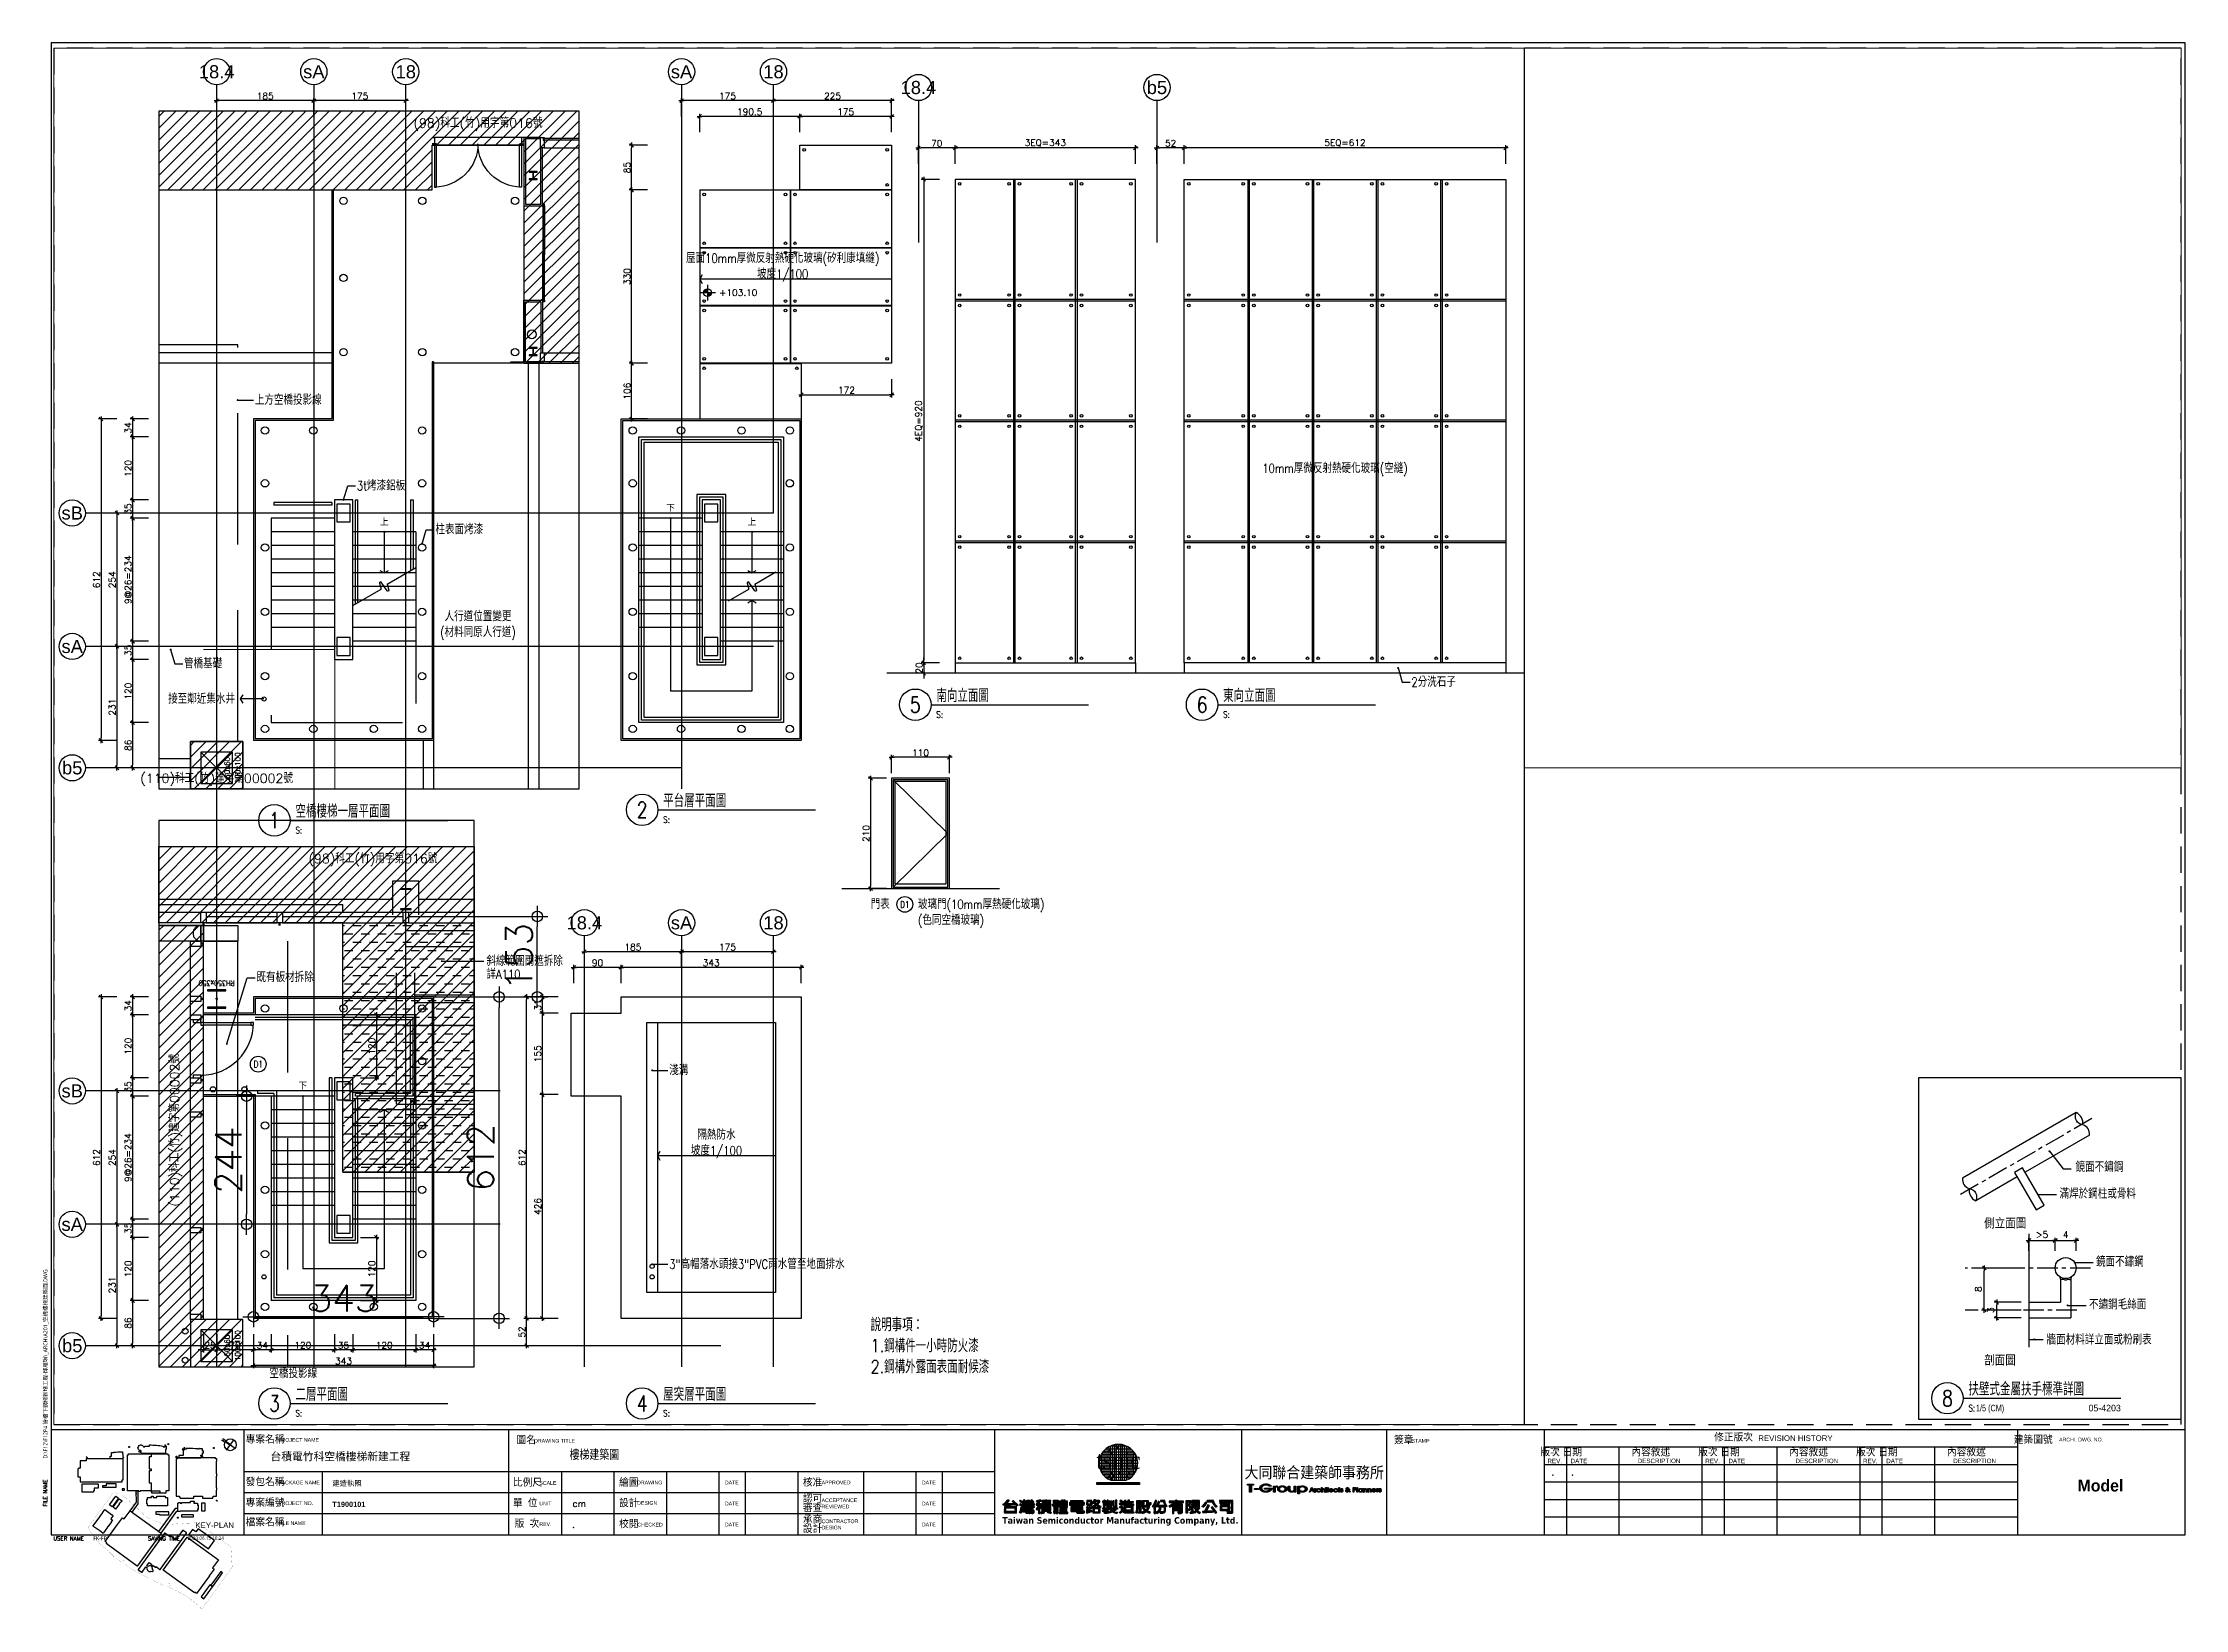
# Paper-space layout 'A201' of a CAD drawing. Extents: x 2 to 817, y -28 to 568.
# The model-space entities are those that its viewports show. They can reach past a viewport. Long polylines and large blocks are cut down to what shows.
import ezdxf
from ezdxf.enums import TextEntityAlignment as Align
from ezdxf.xclip import XClip

# ---------------------------------------------------------------- set-up
doc = ezdxf.new("R2010")
doc.units = 0
doc.header["$LTSCALE"] = 50
doc.header["$XCLIPFRAME"] = 0
for name, pattern in [('CENTER', [2, 1.25, -0.25, 0.25, -0.25]), ('COL-CEN-LIN', [3.25, 2.5, -0.25, 0.25, -0.25]), ('HIDDEN', [0.3, 0.2, -0.1]), ('tsmcBDR-RD$0$ARCHLINE', [2.5, 2, -0.25, 0, -0.25]), ('tsmcBDR-RD$0$HIDDEN', [0.3, 0.2, -0.1]), ('XFa-10-FF1Stair$0$RDR1xFa-10$0$HIDDEN', [0.3, 0.2, -0.1]), ('XFa-10-FF1Stair$0$XFa-10$0$COL-CEN-LIN', [3.25, 2.5, -0.25, 0.25, -0.25]), ('XFa-10-FF1Stair$0$XFa-10$0$HIDDEN', [0.3, 0.2, -0.1]), ('XFa-10-FF1Stair$0$XFa-10$0$xFa-10$0$HIDDEN', [0.3, 0.2, -0.1]), ('XFa-10-FF1Stair$0$XFa-10$0$xFa-10$0$xFa-10$0$HIDDEN', [0.3, 0.2, -0.1]), ('XFa-20-FF1Stair$0$RDR1xFa-20$0$HIDDEN', [0.3, 0.2, -0.1]), ('XFa-20-FF1Stair$0$XFa-20$0$HIDDEN', [0.3, 0.2, -0.1]), ('XFa-20-FF1Stair$0$XFa-20$0$XFa-20$0$CENTER', [2, 1.25, -0.25, 0.25, -0.25]), ('XFa-20-FF1Stair$0$XFa-20$0$XFa-20$0$HIDDEN', [0.3, 0.2, -0.1])]:
    doc.linetypes.add(name, pattern=pattern)
for name, color, linetype in [('0-arr', 4, 'Continuous'), ('0-DIM-INT', 12, 'Continuous'), ('0-DIM-TXT', 4, 'Continuous'), ('0-MC', 12, 'Continuous'), ('0-NC', 3, 'Continuous'), ('0-st-txt', 3, 'Continuous'), ('0-stc', 12, 'Continuous'), ('0-stcm', 4, 'Continuous'), ('1', 1, 'Continuous'), ('12', 12, 'Continuous'), ('163', 163, 'Continuous'), ('2', 2, 'Continuous'), ('4', 4, 'Continuous'), ('5', 5, 'Continuous'), ('BLOCK', 7, 'Continuous'), ('CCL', 15, 'COL-CEN-LIN'), ('COL-S', 2, 'Continuous'), ('D-2', 2, 'Continuous'), ('D-4', 4, 'Continuous'), ('D-CCL', 15, 'CENTER'), ('D-TXT', 4, 'Continuous'), ('Demolishment', 15, 'Continuous'), ('DIM', 12, 'Continuous'), ('DN-CTXT', 2, 'Continuous'), ('DN-MARK', 2, 'Continuous'), ('DN-TXT', 2, 'Continuous'), ('DOR', 4, 'Continuous'), ('DRAIN', 4, 'Continuous'), ('FLOOR', 8, 'Continuous'), ('Frame-drawingx-no', 2, 'Continuous'), ('Frame-txt', 4, 'Continuous'), ('HATCH', 15, 'Continuous'), ('HID', 5, 'HIDDEN'), ('HR', 4, 'Continuous'), ('ina', 4, 'Continuous'), ('inl', 12, 'Continuous'), ('INT', 4, 'Continuous'), ('MD', 12, 'Continuous'), ('ND', 4, 'Continuous'), ('tsmcBDR-RD$0$1', 1, 'Continuous'), ('tsmcBDR-RD$0$12', 12, 'Continuous'), ('tsmcBDR-RD$0$7-9-TITLE', 4, 'Continuous'), ('tsmcBDR-RD$0$8', 8, 'Continuous'), ('tsmcBDR-RD$0$B-Frame', 1, 'Continuous'), ('tsmcBDR-RD$0$B-TEXT', 3, 'Continuous'), ('tsmcBDR-RD$0$HATCH', 15, 'Continuous'), ('tsmcBDR-RD$0$RDxSITE- setback$0$A-BASE', 21, 'Continuous'), ('tsmcBDR-RD$0$SITE-BDG', 1, 'tsmcBDR-RD$0$ARCHLINE'), ('tsmcBDR-RD$0$SN', 5, 'Continuous'), ('tsmcBDR-RD$0$TXT', 4, 'Continuous'), ('TXT', 4, 'Continuous'), ('WALL-C', 6, 'Continuous'), ('WIN', 12, 'Continuous'), ('WIN-S', 4, 'Continuous'), ('XFa-10-FF1Stair$0$BLOCK', 7, 'Continuous'), ('XFa-10-FF1Stair$0$RDR1xFa-10$0$0-arr', 4, 'Continuous'), ('XFa-10-FF1Stair$0$RDR1xFa-10$0$0-st-txt', 3, 'Continuous'), ('XFa-10-FF1Stair$0$RDR1xFa-10$0$0-stc', 12, 'Continuous'), ('XFa-10-FF1Stair$0$RDR1xFa-10$0$0-stcm', 4, 'Continuous'), ('XFa-10-FF1Stair$0$RDR1xFa-10$0$0.0.0-12B site', 231, 'Continuous'), ('XFa-10-FF1Stair$0$RDR1xFa-10$0$12', 12, 'Continuous'), ('XFa-10-FF1Stair$0$RDR1xFa-10$0$8', 8, 'Continuous'), ('XFa-10-FF1Stair$0$RDR1xFa-10$0$BEAN-UP', 8, 'XFa-10-FF1Stair$0$RDR1xFa-10$0$HIDDEN'), ('XFa-10-FF1Stair$0$RDR1xFa-10$0$BLOCK', 7, 'Continuous'), ('XFa-10-FF1Stair$0$RDR1xFa-10$0$COL', 1, 'Continuous'), ('XFa-10-FF1Stair$0$RDR1xFa-10$0$COL-S', 2, 'Continuous'), ('XFa-10-FF1Stair$0$RDR1xFa-10$0$DRAIN', 4, 'Continuous'), ('XFa-10-FF1Stair$0$RDR1xFa-10$0$DRAIN-HID', 5, 'XFa-10-FF1Stair$0$RDR1xFa-10$0$HIDDEN'), ('XFa-10-FF1Stair$0$RDR1xFa-10$0$DRAIN-INA', 4, 'Continuous'), ('XFa-10-FF1Stair$0$RDR1xFa-10$0$DRAIN-INL', 12, 'Continuous'), ('XFa-10-FF1Stair$0$RDR1xFa-10$0$HR', 4, 'Continuous'), ('XFa-10-FF1Stair$0$RDR1xFa-10$0$PIPE-AR', 8, 'XFa-10-FF1Stair$0$RDR1xFa-10$0$HIDDEN'), ('XFa-10-FF1Stair$0$RDR1xFa-10$0$ST', 12, 'Continuous'), ('XFa-10-FF1Stair$0$XFa-10$0$0-arr', 4, 'Continuous'), ('XFa-10-FF1Stair$0$XFa-10$0$0-DIM-INT', 12, 'Continuous'), ('XFa-10-FF1Stair$0$XFa-10$0$0-DIM-TXT', 4, 'Continuous'), ('XFa-10-FF1Stair$0$XFa-10$0$12', 12, 'Continuous'), ('XFa-10-FF1Stair$0$XFa-10$0$8', 8, 'Continuous'), ('XFa-10-FF1Stair$0$XFa-10$0$DIM-INT', 12, 'Continuous'), ('XFa-10-FF1Stair$0$XFa-10$0$DOR', 4, 'Continuous'), ('XFa-10-FF1Stair$0$XFa-10$0$HID-TOPPING', 2, 'XFa-10-FF1Stair$0$XFa-10$0$HIDDEN'), ('XFa-10-FF1Stair$0$XFa-10$0$MD', 12, 'Continuous'), ('XFa-10-FF1Stair$0$XFa-10$0$ND', 4, 'Continuous'), ('XFa-10-FF1Stair$0$XFa-10$0$OPEN-RAISED FL', 2, 'XFa-10-FF1Stair$0$XFa-10$0$COL-CEN-LIN'), ('XFa-10-FF1Stair$0$XFa-10$0$WIN-S', 4, 'Continuous'), ('XFa-10-FF1Stair$0$XFa-10$0$xFa-10$0$0-arr', 4, 'Continuous'), ('XFa-10-FF1Stair$0$XFa-10$0$xFa-10$0$0-st-txt', 3, 'Continuous'), ('XFa-10-FF1Stair$0$XFa-10$0$xFa-10$0$0-stc', 12, 'Continuous'), ('XFa-10-FF1Stair$0$XFa-10$0$xFa-10$0$0-stcm', 4, 'Continuous'), ('XFa-10-FF1Stair$0$XFa-10$0$xFa-10$0$109210F-A1-10$0$xFa-10$0$xFa-10$0$DOR', 4, 'Continuous'), ('XFa-10-FF1Stair$0$XFa-10$0$xFa-10$0$12', 12, 'Continuous'), ('XFa-10-FF1Stair$0$XFa-10$0$xFa-10$0$2', 2, 'Continuous'), ('XFa-10-FF1Stair$0$XFa-10$0$xFa-10$0$4', 4, 'Continuous'), ('XFa-10-FF1Stair$0$XFa-10$0$xFa-10$0$8', 8, 'Continuous'), ('XFa-10-FF1Stair$0$XFa-10$0$xFa-10$0$BEAM', 11, 'Continuous'), ('XFa-10-FF1Stair$0$XFa-10$0$xFa-10$0$COL-100x100', 1, 'Continuous'), ('XFa-10-FF1Stair$0$XFa-10$0$xFa-10$0$COL-110x110', 1, 'Continuous'), ('XFa-10-FF1Stair$0$XFa-10$0$xFa-10$0$CW-SANDWICH', 6, 'Continuous'), ('XFa-10-FF1Stair$0$XFa-10$0$xFa-10$0$DOR', 4, 'Continuous'), ('XFa-10-FF1Stair$0$XFa-10$0$xFa-10$0$GRATING', 15, 'Continuous'), ('XFa-10-FF1Stair$0$XFa-10$0$xFa-10$0$HATCH', 15, 'Continuous'), ('XFa-10-FF1Stair$0$XFa-10$0$xFa-10$0$HR', 4, 'Continuous'), ('XFa-10-FF1Stair$0$XFa-10$0$xFa-10$0$OPEN', 8, 'Continuous'), ('XFa-10-FF1Stair$0$XFa-10$0$xFa-10$0$OTH', 12, 'Continuous'), ('XFa-10-FF1Stair$0$XFa-10$0$xFa-10$0$PEN6', 6, 'Continuous'), ('XFa-10-FF1Stair$0$XFa-10$0$xFa-10$0$RCW', 1, 'Continuous'), ('XFa-10-FF1Stair$0$XFa-10$0$xFa-10$0$ST', 12, 'Continuous'), ('XFa-10-FF1Stair$0$XFa-10$0$xFa-10$0$WALL-DRY', 3, 'Continuous'), ('XFa-10-FF1Stair$0$XFa-10$0$xFa-10$0$WALL-V', 3, 'Continuous'), ('XFa-10-FF1Stair$0$XFa-10$0$xFa-10$0$WC', 4, 'Continuous'), ('XFa-10-FF1Stair$0$XFa-10$0$xFa-10$0$WC-PAT', 4, 'Continuous'), ('XFa-10-FF1Stair$0$XFa-10$0$xFa-10$0$WIN', 12, 'Continuous'), ('XFa-10-FF1Stair$0$XFa-10$0$xFa-10$0$WIN-S', 4, 'Continuous'), ('XFa-10-FF1Stair$0$XFa-10$0$xFa-10$0$xFa-10$0$8', 8, 'Continuous'), ('XFa-10-FF1Stair$0$XFa-10$0$xFa-10$0$xFa-10$0$DOR', 4, 'Continuous'), ('XFa-10-FF1Stair$0$XFa-10$0$xFa-10$0$xFa-10$0$INT', 4, 'Continuous'), ('XFa-10-FF1Stair$0$XFa-10$0$xFa-10$0$xFa-10$0$TRENCH', 15, 'Continuous'), ('XFa-10-FF1Stair$0$XFa-10$0$xFa-10$0$xFa-10$0$WALL-V', 3, 'Continuous'), ('XFa-10-FF1Stair$0$XFa-10$0$xFa-10$0$xFa-10$0$xFa-10$0$DOR', 4, 'Continuous'), ('XFa-10-FF1Stair$0$XFa-10$0$xFa-10$1$WALL-V', 3, 'Continuous'), ('XFa-10-FF1Stair$0$XFa-10$0$xFa-10$1$xFa-10$0$DOR', 4, 'Continuous'), ('XFa-20-FF1Stair$0$BLOCK', 7, 'Continuous'), ('XFa-20-FF1Stair$0$DOR', 4, 'Continuous'), ('XFa-20-FF1Stair$0$RDR1xFa-20$0$0-arr', 4, 'Continuous'), ('XFa-20-FF1Stair$0$RDR1xFa-20$0$0-DIM-INT', 12, 'Continuous'), ('XFa-20-FF1Stair$0$RDR1xFa-20$0$0-DIM-TXT', 4, 'Continuous'), ('XFa-20-FF1Stair$0$RDR1xFa-20$0$0-st-txt', 3, 'Continuous'), ('XFa-20-FF1Stair$0$RDR1xFa-20$0$0-stc', 12, 'Continuous'), ('XFa-20-FF1Stair$0$RDR1xFa-20$0$0-stcm', 4, 'Continuous'), ('XFa-20-FF1Stair$0$RDR1xFa-20$0$0.0.0-12B site', 231, 'Continuous'), ('XFa-20-FF1Stair$0$RDR1xFa-20$0$12', 12, 'Continuous'), ('XFa-20-FF1Stair$0$RDR1xFa-20$0$163', 163, 'Continuous'), ('XFa-20-FF1Stair$0$RDR1xFa-20$0$4', 4, 'Continuous'), ('XFa-20-FF1Stair$0$RDR1xFa-20$0$8', 8, 'Continuous'), ('XFa-20-FF1Stair$0$RDR1xFa-20$0$BEAM', 5, 'Continuous'), ('XFa-20-FF1Stair$0$RDR1xFa-20$0$COL', 1, 'Continuous'), ('XFa-20-FF1Stair$0$RDR1xFa-20$0$COL-S', 2, 'Continuous'), ('XFa-20-FF1Stair$0$RDR1xFa-20$0$DOOR-TEXT', 8, 'Continuous'), ('XFa-20-FF1Stair$0$RDR1xFa-20$0$DOR', 4, 'Continuous'), ('XFa-20-FF1Stair$0$RDR1xFa-20$0$DRAIN', 4, 'Continuous'), ('XFa-20-FF1Stair$0$RDR1xFa-20$0$EXPANSION', 6, 'XFa-20-FF1Stair$0$RDR1xFa-20$0$HIDDEN'), ('XFa-20-FF1Stair$0$RDR1xFa-20$0$HID-BEAM', 5, 'XFa-20-FF1Stair$0$RDR1xFa-20$0$HIDDEN'), ('XFa-20-FF1Stair$0$RDR1xFa-20$0$HR', 4, 'Continuous'), ('XFa-20-FF1Stair$0$RDR1xFa-20$0$INT', 4, 'Continuous'), ('XFa-20-FF1Stair$0$RDR1xFa-20$0$RCW', 1, 'Continuous'), ('XFa-20-FF1Stair$0$RDR1xFa-20$0$ST', 12, 'Continuous'), ('XFa-20-FF1Stair$0$RDR1xFa-20$0$WALL-C', 6, 'Continuous'), ('XFa-20-FF1Stair$0$RDR1xFa-20$0$WALL-V', 3, 'Continuous'), ('XFa-20-FF1Stair$0$RDR1xFa-20$0$WIN', 12, 'Continuous'), ('XFa-20-FF1Stair$0$RDR1xFa-20$0$WIN-S', 4, 'Continuous'), ('XFa-20-FF1Stair$0$WALL-C', 6, 'Continuous'), ('XFa-20-FF1Stair$0$WALL-V', 3, 'Continuous'), ('XFa-20-FF1Stair$0$WIN', 12, 'Continuous'), ('XFa-20-FF1Stair$0$WIN-S', 4, 'Continuous'), ('XFa-20-FF1Stair$0$XFa-20$0$0-DIM-INT', 12, 'Continuous'), ('XFa-20-FF1Stair$0$XFa-20$0$0-DIM-TXT', 4, 'Continuous'), ('XFa-20-FF1Stair$0$XFa-20$0$0-INT', 4, 'Continuous'), ('XFa-20-FF1Stair$0$XFa-20$0$A-BLOCK', 7, 'Continuous'), ('XFa-20-FF1Stair$0$XFa-20$0$change080501', 6, 'Continuous'), ('XFa-20-FF1Stair$0$XFa-20$0$DIM-MARK', 12, 'Continuous'), ('XFa-20-FF1Stair$0$XFa-20$0$DIM-TXT', 3, 'Continuous'), ('XFa-20-FF1Stair$0$XFa-20$0$HID-TOPPING', 2, 'XFa-20-FF1Stair$0$XFa-20$0$HIDDEN'), ('XFa-20-FF1Stair$0$XFa-20$0$XFa-20$0$0-arr', 4, 'Continuous'), ('XFa-20-FF1Stair$0$XFa-20$0$XFa-20$0$0-st-txt', 3, 'Continuous'), ('XFa-20-FF1Stair$0$XFa-20$0$XFa-20$0$0-stc', 12, 'Continuous'), ('XFa-20-FF1Stair$0$XFa-20$0$XFa-20$0$0-stcm', 4, 'Continuous'), ('XFa-20-FF1Stair$0$XFa-20$0$XFa-20$0$12', 12, 'Continuous'), ('XFa-20-FF1Stair$0$XFa-20$0$XFa-20$0$4', 4, 'Continuous'), ('XFa-20-FF1Stair$0$XFa-20$0$XFa-20$0$8', 8, 'Continuous'), ('XFa-20-FF1Stair$0$XFa-20$0$XFa-20$0$AREA', 5, 'Continuous'), ('XFa-20-FF1Stair$0$XFa-20$0$XFa-20$0$BEAM', 11, 'Continuous'), ('XFa-20-FF1Stair$0$XFa-20$0$XFa-20$0$CLOUD-4', 6, 'Continuous'), ('XFa-20-FF1Stair$0$XFa-20$0$XFa-20$0$COL-100x100', 1, 'Continuous'), ('XFa-20-FF1Stair$0$XFa-20$0$XFa-20$0$COL-110x110', 1, 'Continuous'), ('XFa-20-FF1Stair$0$XFa-20$0$XFa-20$0$COL-120x120', 1, 'Continuous'), ('XFa-20-FF1Stair$0$XFa-20$0$XFa-20$0$COL-60x60', 1, 'Continuous'), ('XFa-20-FF1Stair$0$XFa-20$0$XFa-20$0$COL-H', 2, 'Continuous'), ('XFa-20-FF1Stair$0$XFa-20$0$XFa-20$0$COLS-60x60', 2, 'Continuous'), ('XFa-20-FF1Stair$0$XFa-20$0$XFa-20$0$COLS-80x80', 2, 'Continuous'), ('XFa-20-FF1Stair$0$XFa-20$0$XFa-20$0$CURTAIN-WALL-AL', 6, 'Continuous'), ('XFa-20-FF1Stair$0$XFa-20$0$XFa-20$0$CW-SANDWICH', 6, 'Continuous'), ('XFa-20-FF1Stair$0$XFa-20$0$XFa-20$0$DOORSILL', 15, 'Continuous'), ('XFa-20-FF1Stair$0$XFa-20$0$XFa-20$0$DOR', 4, 'Continuous'), ('XFa-20-FF1Stair$0$XFa-20$0$XFa-20$0$EL', 4, 'Continuous'), ('XFa-20-FF1Stair$0$XFa-20$0$XFa-20$0$EL-1', 12, 'Continuous'), ('XFa-20-FF1Stair$0$XFa-20$0$XFa-20$0$GRATING', 15, 'Continuous'), ('XFa-20-FF1Stair$0$XFa-20$0$XFa-20$0$HID', 5, 'XFa-20-FF1Stair$0$XFa-20$0$XFa-20$0$HIDDEN'), ('XFa-20-FF1Stair$0$XFa-20$0$XFa-20$0$HR', 4, 'Continuous'), ('XFa-20-FF1Stair$0$XFa-20$0$XFa-20$0$INT', 4, 'Continuous'), ('XFa-20-FF1Stair$0$XFa-20$0$XFa-20$0$OPEN', 8, 'Continuous'), ('XFa-20-FF1Stair$0$XFa-20$0$XFa-20$0$RCW', 1, 'Continuous'), ('XFa-20-FF1Stair$0$XFa-20$0$XFa-20$0$ST', 12, 'Continuous'), ('XFa-20-FF1Stair$0$XFa-20$0$XFa-20$0$SW', 1, 'Continuous'), ('XFa-20-FF1Stair$0$XFa-20$0$XFa-20$0$TRENCH', 15, 'Continuous'), ('XFa-20-FF1Stair$0$XFa-20$0$XFa-20$0$UY-OPENING', 5, 'XFa-20-FF1Stair$0$XFa-20$0$XFa-20$0$HIDDEN'), ('XFa-20-FF1Stair$0$XFa-20$0$XFa-20$0$WALL-V', 3, 'Continuous'), ('XFa-20-FF1Stair$0$XFa-20$0$XFa-20$0$xFa-10$0$8', 8, 'Continuous'), ('XFa-20-FF1Stair$0$XFa-20$0$XFa-20$0$xFa-10$0$TRENCH', 15, 'Continuous'), ('XFa-20-FF1Stair$0$XFa-20$0$XFa-20$0$xFa-10$0$WALL-V', 3, 'Continuous'), ('XREF', 7, 'Continuous')]:
    doc.layers.add(name, color=color, linetype=linetype)
doc.layers.add('XFa-10-FF1Stair$0$RDR1xFa-10$0$F', color=4, linetype='XFa-10-FF1Stair$0$RDR1xFa-10$0$HIDDEN', lineweight=20)
doc.layers.add('空橋投影線', color=44, linetype='HIDDEN', plot=False)
doc.styles.add('CHINA', font='romans2.shx', dxfattribs={"bigfont": 'chineset.shx'})
doc.styles.add('CHINESE', font='simplex.shx', dxfattribs={"bigfont": 'china.shx'})
doc.styles.add('COL-NUM', font='arial.ttf')
doc.styles.add('D-CHINA', font='c2.shx', dxfattribs={"width": 0.8, "bigfont": 'chineset.shx'})
doc.styles.add('DIM', font='simplex.shx', dxfattribs={"bigfont": 'chineset.shx'})
doc.styles.add('DRAWINGNO', font='GOTHICB.TTF')
doc.styles.get("Standard").update_dxf_attribs({"font": 'txt.shx', "bigfont": 'chineset.shx'})
doc.styles.add('tsmcBDR-RD$0$AERIAL', font='arialbd.ttf')
doc.styles.add('tsmcBDR-RD$0$DAYUM', font='romanc', dxfattribs={"height": 60, "bigfont": 'dayum'})
doc.styles.add('tsmcBDR-RD$0$For_Reference', font='arialbd.ttf')
doc.styles.add('tsmcBDR-RD$0$GENIE', font='simplex.shx', dxfattribs={"bigfont": 'genie.shx'})
doc.styles.add('tsmcBDR-RD$0$Standard', font='romans.shx', dxfattribs={"bigfont": 'chineset.shx'})
doc.styles.add('tsmcBDR-RD$0$STDTEXT', font='simplex.shx', dxfattribs={"bigfont": 'chineset.shx'})
doc.styles.add('tsmcBDR-RD$0$TSMCBDR-A1$0$style1', font='verdanab.ttf')
doc.styles.add('tsmcBDR-RD$0$TSMCBDR-A1$0$style2', font='GARABD.TTF')
doc.styles.add('tsmcBDR-RD$0$型式1', font='')
doc.styles.add('XFa-10-FF1Stair$0$RDR1xFa-10$0$CHINA', font='simplex.shx', dxfattribs={"width": 0.75, "bigfont": 'chineset.shx'})
doc.styles.add('XFa-10-FF1Stair$0$RDR1xFa-10$0$CHINESET', font='simplex.shx', dxfattribs={"width": 0.75, "bigfont": 'chineset.shx'})
doc.styles.add('XFa-10-FF1Stair$0$XFa-10$0$CHINA', font='simplex.shx', dxfattribs={"width": 0.75, "bigfont": 'chineset.shx'})
doc.styles.add('XFa-10-FF1Stair$0$XFa-10$0$xFa-10$0$CHINA', font='simplex.shx', dxfattribs={"width": 0.75, "bigfont": 'chineset.shx'})
doc.styles.add('XFa-10-FF1Stair$0$XFa-10$0$xFa-10$0$xFa-10$0$CHINA', font='simplex.shx', dxfattribs={"width": 0.75, "bigfont": 'chineset.shx'})
doc.styles.add('XFa-20-FF1Stair$0$RDR1xFa-20$0$CHINA', font='simplex.shx', dxfattribs={"width": 0.75, "bigfont": 'chineset.shx'})
doc.styles.add('XFa-20-FF1Stair$0$RDR1xFa-20$0$DIM', font='simplex.shx', dxfattribs={"width": 0.8, "bigfont": 'chineset.shx'})
doc.styles.add('XFa-20-FF1Stair$0$RDR1xFa-20$0$XFa-20$0$XFa-20$0$CHINA', font='simplex.shx', dxfattribs={"width": 0.75, "bigfont": 'chineset.shx'})
doc.styles.add('XFa-20-FF1Stair$0$XFa-20$0$CHINA', font='simplex.shx', dxfattribs={"width": 0.75, "bigfont": 'chineset.shx'})
doc.styles.add('XFa-20-FF1Stair$0$XFa-20$0$DIM', font='simplex.shx', dxfattribs={"bigfont": 'chineset.shx'})
doc.styles.add('XFa-20-FF1Stair$0$XFa-20$0$XFa-20$0$CHINA', font='simplex.shx', dxfattribs={"width": 0.75, "bigfont": 'chineset.shx'})
doc.styles.add('微軟正黑', font='')
doc.styles.get('tsmcBDR-RD$0$型式1').set_extended_font_data('Microsoft JhengHei')
doc.styles.get('微軟正黑').set_extended_font_data('Microsoft JhengHei')
doc.dimstyles.new('CIRM', dxfattribs={"dimtxt": 50, "dimasz": 20, "dimexe": 20, "dimexo": 0, "dimgap": 10, "dimtad": 1, "dimdsep": 46, "dimtxsty": 'DIM', "dimblk": 'CIR', "dimblk1": 'CIR', "dimblk2": 'CIR', "dimsah": 1, "dimcen": 10, "dimdle": 20, "dimclrd": 256, "dimclre": 256, "dimclrt": 6, "dimadec": 0, "dimazin": 0, "dimtfac": 1, "dimtix": 1, "dimtmove": 2, "dimatfit": 3, "dimldrblk": 'CIR', "dimfxl": 1, "dimtolj": 1, "dimtzin": 0, "dimarcsym": 0})
doc.dimstyles.new('SLASHM$0', dxfattribs={"dimtxt": 2.5, "dimasz": 1.8, "dimexe": 1, "dimexo": 0, "dimgap": 1, "dimtad": 1, "dimdec": 1, "dimdsep": 46, "dimtxsty": 'Standard', "dimblk": 'SLASH', "dimblk1": 'SLASH', "dimblk2": 'SLASH', "dimsah": 1, "dimcen": 5, "dimdle": 5, "dimclre": 12, "dimclrt": 6, "dimadec": 0, "dimazin": 0, "dimtfac": 1, "dimtdec": 1, "dimtix": 1, "dimtmove": 0, "dimatfit": 3, "dimldrblk": 'SLASH', "dimfxl": 1, "dimtolj": 1, "dimtzin": 0, "dimarcsym": 0})
doc.dimstyles.new('SLASHS', dxfattribs={"dimscale": 0.5, "dimtxt": 25, "dimasz": 10, "dimexe": 10, "dimexo": 0, "dimgap": 5, "dimtad": 1, "dimdsep": 46, "dimtxsty": 'DIM', "dimblk1": 'SLASH', "dimblk2": 'SLASH', "dimsah": 1, "dimcen": 10, "dimdle": 10, "dimclrd": 256, "dimclre": 256, "dimclrt": 6, "dimadec": 0, "dimazin": 0, "dimtfac": 1, "dimtix": 1, "dimtmove": 2, "dimatfit": 3, "dimldrblk": 'SLASH', "dimfxl": 1, "dimtolj": 1, "dimtzin": 0, "dimarcsym": 0})
doc.dimstyles.new('XFa-20-FF1Stair$0$XFa-20$0$CIRSLASHM', dxfattribs={"dimtxt": 75, "dimasz": 15, "dimexe": 30, "dimexo": 30, "dimgap": 15, "dimtad": 1, "dimdsep": 46, "dimtxsty": 'XFa-20-FF1Stair$0$XFa-20$0$DIM', "dimblk": 'XFa-20-FF1Stair$0$XFa-20$0$CIR', "dimblk1": 'XFa-20-FF1Stair$0$XFa-20$0$CIR', "dimblk2": 'XFa-20-FF1Stair$0$XFa-20$0$SLASH', "dimsah": 1, "dimcen": 10, "dimdle": 30, "dimclrd": 256, "dimclre": 256, "dimclrt": 6, "dimadec": 0, "dimazin": 0, "dimtfac": 1, "dimtix": 1, "dimtmove": 2, "dimatfit": 3, "dimldrblk": 'XFa-20-FF1Stair$0$XFa-20$0$CIR', "dimfxl": 1, "dimtolj": 1, "dimtzin": 0, "dimarcsym": 0})
pattern_1 = [(45, (-332.06088, -140.73107), (-0.061126399, 0.061126399), [])]
pattern_2 = [(45, (-332.63789, -139.28988), (-0.0305631997, 0.0305631997), [])]

psp = doc.layouts.new('A201')

msp = doc.modelspace()

# ---------------------------------------------------------------- texts
at = {"layer": '0-st-txt', "style": 'CHINA'}
for s, p in [('下', (1224, 1795)), ('上', (679, 1769)), ('上', (1379, 1769)), ('下', (524, 695))]:
    msp.add_text(s, height=12.5, dxfattribs=at).set_placement(p, align=Align.MIDDLE)
at = {"layer": 'INT', "style": 'CHINA', "width": 0.8}
for s, height, p in [('屋面10mm厚微反射熱硬化玻璃(矽利康填縫)', 17.5, (1437.5, 2270)), ('坡度1/100', 17.5, (1437.5, 2240)), ('10mm厚微反射熱硬化玻璃(空縫)', 17.5, (2489, 1870)), ('人行道位置變更', 17.5, (857.5, 1588)), ('(材料同原人行道)', 17.5, (857.5, 1558)), ('隔熱防水', 17.5, (1311.5, 601.25)), ('坡度1/100', 17.5, (1311.5, 571.25)), ('8', 3, (2855.5, -11))]:
    msp.add_text(s, height=height, dxfattribs=at).set_placement(p, align=Align.MIDDLE_CENTER)
for s, height, p in [('上方空橋投影線', 17.5, (432.5, 2000)), ('3t烤漆鋁板', 17.5, (626.95, 1836.811)), ('柱表面烤漆', 17.5, (776.45, 1753.611)), ('管橋基礎', 17.5, (297.785, 1498.189)), ('2分洗石子', 17.5, (2634.45, 1463.189)), ('門表', 17.5, (1605, 1040)), ('玻璃門(10mm厚熱硬化玻璃)', 17.5, (1695, 1040)), ('(色同空橋玻璃)', 17.5, (1695, 1010)), ('斜線範圍雨遮拆除', 17.5, (873.552, 931.919)), ('詳A110', 17.5, (873.552, 906.919)), ('既有板材拆除', 17.5, (435.717, 901.034)), ('淺溝', 17.5, (1221.5, 724)), ('3"高帽落水頭接3"PVC雨水管至地面排水', 17.5, (1221.5, 355)), ('說明事項：', 25, (1605, 240)), ('1.鋼構件一小時防火漆', 25, (1605, 200)), ('2.鋼構外露面表面耐候漆', 25, (1605, 160))]:
    msp.add_text(s, height=height, dxfattribs=at).set_placement(p, align=Align.MIDDLE_LEFT)
msp.add_text('接至鄰近集水井', height=17.5, dxfattribs=at).set_placement((395, 1431), align=Align.MIDDLE_RIGHT)
at = {"layer": 'TXT', "style": 'DIM'}
for s, p in [('(98)科工(竹)用字第016號', (857.567, 2527.252)), ('(110)科工(竹)建字第00002號', (360, 1280)), ('(98)科工(竹)用字第016號', (657.567, 1127.252))]:
    msp.add_text(s, height=17.5, dxfattribs=at).set_placement(p, align=Align.MIDDLE_CENTER)
msp.add_text('(110)科工(竹)建字第00002號', height=17.5, rotation=90, dxfattribs=at).set_placement((280, 610), align=Align.MIDDLE_CENTER)
at = {"layer": '空橋投影線', "style": 'CHINA', "width": 0.8}
msp.add_text('空橋投影線', height=17.5, dxfattribs=at).set_placement((460.279, 147.117), align=Align.MIDDLE_LEFT)

# ---------------------------------------------------------------- blocks, each defined once
blk = doc.blocks.new('tsmcBDR-RD$0$RDxSITE- setback$0$mark')
at = {"layer": 'tsmcBDR-RD$0$RDxSITE- setback$0$A-BASE'}
for p, q in [((-270, 30), (-210, -30)), ((-270, -30), (-210, 30))]:
    blk.add_line(p, q, dxfattribs=at)
for radius in [30, 25, 10]:
    blk.add_circle((-240, 0), radius, dxfattribs=at)
blk = doc.blocks.new('tsmcBDR-RD')
at = {"layer": 'tsmcBDR-RD$0$12'}
for points in [[(460.47, 19.8), (460.47, 19.39), (461.31, 19.39), (461.31, 16.79), (461.97, 16.79), (461.97, 19.39), (462.81, 19.39), (462.81, 19.8)], [(463.14, 18.1), (463.14, 17.73), (464.69, 17.73), (464.69, 18.1)], [(466.97, 19.82), (466.89, 19.82), (466.82, 19.8), (466.74, 19.78), (466.68, 19.77), (466.61, 19.75), (466.58, 19.75), (466.5, 19.72), (466.43, 19.7), (466.36, 19.67), (466.3, 19.65), (466.23, 19.62), (466.17, 19.58), (466.12, 19.57), (466.05, 19.54), (465.99, 19.5), (465.94, 19.45), (465.87, 19.42), (465.8, 19.39), (465.76, 19.34), (465.71, 19.31), (465.66, 19.26), (465.61, 19.22), (465.56, 19.17), (465.52, 19.14), (465.48, 19.09), (465.44, 19.04), (465.41, 19.01), (465.38, 18.96), (465.34, 18.91), (465.31, 18.86), (465.28, 18.81), (465.26, 18.76), (465.25, 18.71), (465.23, 18.66), (465.21, 18.61), (465.2, 18.56), (465.18, 18.52), (465.16, 18.47), (465.16, 18.42), (465.16, 18.37), (465.16, 18.3), (465.16, 18.29), (465.16, 18.24), (465.16, 18.19), (465.18, 18.12), (465.18, 18.07), (465.2, 18.02), (465.21, 17.97), (465.23, 17.92), (465.25, 17.87), (465.26, 17.82), (465.28, 17.78), (465.31, 17.73), (465.34, 17.68), (465.36, 17.63), (465.39, 17.58), (465.44, 17.53), (465.48, 17.5), (465.51, 17.45), (465.56, 17.4), (465.61, 17.36), (465.64, 17.31), (465.69, 17.28), (465.76, 17.23), (465.77, 17.22), (465.84, 17.18), (465.89, 17.13), (465.95, 17.1), (466, 17.07), (466.07, 17.03), (466.13, 17), (466.2, 16.97), (466.25, 16.95), (466.31, 16.92), (466.38, 16.9), (466.46, 16.87), (466.53, 16.85), (466.56, 16.84), (466.63, 16.82), (466.69, 16.8), (466.78, 16.79), (466.84, 16.77), (466.92, 16.76), (466.99, 16.76), (467.07, 16.74), (467.15, 16.74), (467.22, 16.72), (467.3, 16.72), (467.38, 16.72), (467.47, 16.72), (467.52, 16.72), (467.6, 16.72), (467.68, 16.72), (467.76, 16.74), (467.84, 16.74), (467.91, 16.76), (467.99, 16.76), (468.07, 16.77), (468.14, 16.79), (468.21, 16.79), (468.29, 16.8), (468.35, 16.82), (468.42, 16.85), (468.49, 16.87), (468.55, 16.89), (468.62, 16.92), (468.68, 16.94), (468.75, 16.97), (468.8, 17), (468.86, 17.02), (468.93, 17.05), (468.98, 17.08), (469.03, 17.12), (469.09, 17.17), (469.13, 17.18), (469.18, 17.22), (469.23, 17.27), (469.28, 17.3), (469.31, 17.33), (469.36, 17.38), (469.39, 17.41), (469.44, 17.46), (469.47, 17.5), (469.51, 17.54), (469.54, 17.59), (469.57, 17.64), (469.59, 17.68), (469.62, 17.73), (469.64, 17.78), (469.67, 17.82), (469.69, 17.87), (469.7, 17.92), (469.72, 17.97), (469.74, 18.04), (469.75, 18.09), (469.75, 18.14), (469.77, 18.19), (469.77, 18.25), (469.79, 18.3), (466.97, 18.3), (466.97, 17.87), (469.03, 17.87), (469.01, 17.84), (468.96, 17.79), (468.93, 17.74), (468.88, 17.71), (468.85, 17.66), (468.8, 17.61), (468.75, 17.58), (468.7, 17.53), (468.65, 17.5), (468.6, 17.46), (468.55, 17.43), (468.49, 17.4), (468.44, 17.36), (468.37, 17.35), (468.34, 17.33), (468.27, 17.3), (468.21, 17.27), (468.14, 17.25), (468.07, 17.23), (468.01, 17.22), (467.93, 17.2), (467.86, 17.18), (467.78, 17.17), (467.71, 17.17), (467.63, 17.17), (467.55, 17.15), (467.47, 17.15), (467.45, 17.15), (467.37, 17.15), (467.29, 17.17), (467.22, 17.17), (467.14, 17.18), (467.07, 17.2), (466.99, 17.2), (466.91, 17.22), (466.84, 17.25), (466.81, 17.25), (466.74, 17.28), (466.66, 17.3), (466.59, 17.33), (466.54, 17.36), (466.48, 17.4), (466.41, 17.43), (466.36, 17.46), (466.3, 17.5), (466.28, 17.51), (466.23, 17.54), (466.18, 17.58), (466.13, 17.63), (466.1, 17.68), (466.05, 17.71), (466.02, 17.76), (465.99, 17.81), (465.95, 17.86), (465.94, 17.89), (465.92, 17.94), (465.9, 17.99), (465.89, 18.04), (465.87, 18.09), (465.85, 18.15), (465.85, 18.2), (465.84, 18.25), (465.84, 18.3), (465.84, 18.33), (465.85, 18.38), (465.85, 18.43), (465.87, 18.48), (465.89, 18.53), (465.9, 18.58), (465.92, 18.63), (465.94, 18.68), (465.97, 18.73), (465.99, 18.76), (466.02, 18.81), (466.07, 18.86), (466.1, 18.91), (466.15, 18.94), (466.18, 18.99), (466.23, 19.03), (466.28, 19.07), (466.35, 19.11), (466.4, 19.14), (466.46, 19.17), (466.51, 19.21), (466.58, 19.24), (466.64, 19.27), (466.71, 19.29), (466.78, 19.32), (466.86, 19.34), (466.92, 19.35), (467.01, 19.37), (467.07, 19.39), (467.15, 19.4), (467.24, 19.4), (467.3, 19.42), (467.38, 19.42), (467.47, 19.42), (467.48, 19.42), (467.56, 19.42), (467.65, 19.42), (467.73, 19.4), (467.8, 19.4), (467.88, 19.39), (467.94, 19.37), (468.03, 19.35), (468.09, 19.34), (468.16, 19.32), (468.22, 19.31), (468.29, 19.27), (468.35, 19.26), (468.42, 19.22), (468.49, 19.19), (468.54, 19.16), (468.6, 19.11), (468.65, 19.07), (468.7, 19.04), (469.51, 19.04), (469.47, 19.07), (469.44, 19.12), (469.41, 19.17), (469.36, 19.22), (469.32, 19.26), (469.28, 19.31), (469.23, 19.34), (469.18, 19.39), (469.13, 19.42), (469.08, 19.45), (469.03, 19.49), (468.96, 19.52), (468.91, 19.55), (468.85, 19.58), (468.78, 19.62), (468.72, 19.65), (468.7, 19.65), (468.63, 19.68), (468.57, 19.7), (468.5, 19.72), (468.44, 19.75), (468.37, 19.77), (468.29, 19.78), (468.22, 19.8), (468.14, 19.82), (468.07, 19.82), (467.99, 19.83), (467.93, 19.83), (467.84, 19.85), (467.76, 19.85), (467.68, 19.85), (467.6, 19.86), (467.52, 19.86), (467.43, 19.86), (467.35, 19.85), (467.27, 19.85), (467.2, 19.85), (467.12, 19.85), (467.04, 19.83)], [(470.34, 16.79), (470.97, 16.79), (470.97, 18.05), (470.97, 18.14), (470.97, 18.2), (470.99, 18.25), (471, 18.3), (471.02, 18.35), (471.05, 18.4), (471.07, 18.43), (471.1, 18.48), (471.15, 18.52), (471.17, 18.53), (471.22, 18.55), (471.27, 18.58), (471.33, 18.6), (471.4, 18.63), (471.48, 18.65), (471.56, 18.65), (471.64, 18.66), (471.73, 18.66), (471.73, 19.09), (471.64, 19.09), (471.56, 19.09), (471.48, 19.07), (471.41, 19.06), (471.35, 19.04), (471.28, 19.03), (471.25, 19.01), (471.2, 18.99), (471.13, 18.96), (471.09, 18.93), (471.02, 18.89), (470.97, 18.84), (470.92, 18.8), (470.92, 19.06), (470.34, 19.06)], [(476.02, 17.74), (476.02, 17.64), (476.04, 17.58), (476.04, 17.53), (476.07, 17.43), (476.1, 17.33), (476.14, 17.28), (476.15, 17.23), (476.18, 17.18), (476.22, 17.15), (476.25, 17.1), (476.28, 17.07), (476.38, 17), (476.39, 16.99), (476.51, 16.9), (476.56, 16.89), (476.63, 16.85), (476.69, 16.84), (476.76, 16.8), (476.89, 16.77), (476.97, 16.76), (477.04, 16.76), (477.12, 16.74), (477.29, 16.74), (477.37, 16.72), (477.44, 16.74), (477.6, 16.74), (477.68, 16.76), (477.81, 16.79), (477.9, 16.8), (477.95, 16.82), (478.08, 16.89), (478.13, 16.92), (478.19, 16.95), (478.29, 17.05), (478.29, 16.79), (478.88, 16.79), (478.88, 19.06), (478.27, 19.06), (478.27, 18.02), (478.27, 17.92), (478.27, 17.81), (478.27, 17.74), (478.26, 17.71), (478.26, 17.59), (478.18, 17.46), (478.14, 17.39), (478.08, 17.35), (478.01, 17.28), (477.91, 17.23), (477.81, 17.18), (477.65, 17.15), (477.58, 17.13), (477.42, 17.13), (477.25, 17.13), (477.19, 17.15), (477.05, 17.18), (476.99, 17.22), (476.84, 17.29), (476.79, 17.36), (476.73, 17.43), (476.69, 17.53), (476.68, 17.58), (476.63, 17.73), (476.63, 17.87), (476.63, 19.06), (476.02, 19.06)], [(486.32, 16.78), (486.32, 17.49), (486.32, 17.63), (486.33, 17.65), (486.41, 17.8), (486.49, 17.8), (486.55, 17.83), (486.63, 17.83), (486.67, 17.85), (486.67, 18.08), (486.55, 18.08), (486.49, 18.05), (486.39, 18), (486.3, 17.91), (486.3, 18.07), (486.04, 18.07), (486.04, 16.78)], [(486.87, 17.74), (486.91, 17.77), (486.96, 17.87), (487.06, 17.93), (487.09, 17.96), (487.11, 17.97), (487.14, 17.99), (487.17, 18), (487.2, 18.02), (487.23, 18.03), (487.32, 18.08), (487.4, 18.08), (487.43, 18.1), (487.48, 18.1), (487.51, 18.1), (487.54, 18.1), (487.59, 18.1), (487.63, 18.1), (487.66, 18.1), (487.7, 18.1), (487.8, 18.1), (487.9, 18.05), (487.93, 18.05), (487.96, 18.03), (487.99, 18.02), (488.02, 18), (488.05, 17.99), (488.08, 17.97), (488.19, 17.86), (488.23, 17.84), (488.31, 17.68), (488.36, 17.63), (488.04, 17.63), (488.02, 17.66), (487.93, 17.76), (487.9, 17.77), (487.88, 17.8), (487.82, 17.83), (487.71, 17.83), (487.62, 17.88), (487.54, 17.88), (487.49, 17.86), (487.43, 17.86), (487.4, 17.85), (487.37, 17.83), (487.28, 17.79), (487.26, 17.77), (487.2, 17.72), (487.15, 17.68), (487.11, 17.59), (487.11, 17.55), (487.08, 17.49), (487.08, 17.46), (487.08, 17.34), (487.09, 17.31), (487.12, 17.23), (487.15, 17.17), (487.17, 17.15), (487.25, 17.07), (487.28, 17.06), (487.35, 17.01), (487.39, 17), (487.49, 17), (487.56, 16.97), (487.62, 16.97), (487.65, 16.98), (487.73, 16.98), (487.76, 17), (487.79, 17.01), (487.88, 17.06), (487.9, 17.07), (487.94, 17.11), (487.99, 17.15), (488, 17.18), (488.02, 17.21), (488.04, 17.21), (488.35, 17.21), (488.31, 17.15), (488.27, 17.06), (488.19, 16.98), (488.16, 16.95), (488.08, 16.87), (488.02, 16.84), (487.96, 16.81), (487.82, 16.76), (487.77, 16.76), (487.74, 16.75), (487.71, 16.75), (487.66, 16.75), (487.63, 16.75), (487.59, 16.75), (487.54, 16.75), (487.51, 16.75), (487.48, 16.75), (487.37, 16.75), (487.22, 16.83), (487.17, 16.83), (487.12, 16.87), (487.09, 16.89), (486.99, 16.94), (486.95, 17.01), (486.94, 17.03), (486.91, 17.06), (486.89, 17.09), (486.81, 17.17), (486.81, 17.28), (486.78, 17.34), (486.78, 17.4), (486.78, 17.42), (486.78, 17.45), (486.78, 17.57), (486.8, 17.59)], [(488.61, 16.78), (488.89, 16.78), (488.89, 17.37), (488.89, 17.59), (488.98, 17.76), (489.09, 17.82), (489.14, 17.86), (489.24, 17.86), (489.44, 17.86), (489.52, 17.79), (489.62, 17.69), (489.62, 17.59), (489.63, 17.54), (489.63, 16.78), (489.91, 16.78), (489.91, 17.6), (489.88, 17.66), (489.88, 17.74), (489.83, 17.83), (489.82, 17.85), (489.79, 17.9), (489.77, 17.91), (489.68, 18), (489.65, 18.02), (489.62, 18.02), (489.6, 18.03), (489.54, 18.07), (489.49, 18.07), (489.46, 18.08), (489.35, 18.08), (489.2, 18.08), (489.14, 18.05), (489.07, 18.05), (488.98, 18), (488.92, 17.94), (488.89, 17.93), (488.89, 18.48), (488.61, 18.48)], [(490.51, 18.22), (490.51, 18.48), (490.23, 18.48), (490.23, 18.22)], [(490.23, 16.78), (490.51, 16.78), (490.51, 18.07), (490.23, 18.07)], [(490.93, 17.85), (490.93, 16.78), (491.21, 16.78), (491.21, 17.85), (491.43, 17.85), (491.43, 18.07), (491.21, 18.07), (491.21, 18.48), (490.93, 18.48), (490.93, 18.07), (490.71, 18.07), (490.71, 17.85)], [(494.23, 17.86), (494.26, 17.85), (494.29, 17.83), (494.32, 17.83), (494.35, 17.82), (494.37, 17.82), (494.38, 17.8), (494.41, 17.77), (494.46, 17.75), (494.48, 17.71), (494.51, 17.69), (494.52, 17.66), (494.54, 17.63), (494.85, 17.63), (494.83, 17.66), (494.83, 17.68), (494.82, 17.71), (494.8, 17.74), (494.79, 17.77), (494.77, 17.79), (494.74, 17.82), (494.72, 17.85), (494.71, 17.86), (494.68, 17.88), (494.66, 17.91), (494.65, 17.93), (494.62, 17.94), (494.59, 17.97), (494.57, 17.99), (494.55, 17.99), (494.54, 18), (494.51, 18.02), (494.48, 18.03), (494.45, 18.05), (494.41, 18.05), (494.38, 18.07), (494.35, 18.08), (494.32, 18.08), (494.28, 18.08), (494.24, 18.1), (494.21, 18.1), (494.18, 18.1), (494.14, 18.1), (494.11, 18.1), (494.09, 18.1), (494.06, 18.1), (494.03, 18.1), (493.98, 18.1), (493.95, 18.1), (493.92, 18.08), (493.89, 18.08), (493.86, 18.07), (493.81, 18.07), (493.78, 18.05), (493.76, 18.05), (493.73, 18.03), (493.7, 18.02), (493.69, 18), (493.66, 17.99), (493.63, 17.97), (493.59, 17.96), (493.56, 17.93), (493.55, 17.91), (493.52, 17.88), (493.5, 17.86), (493.47, 17.85), (493.45, 17.82), (493.44, 17.8), (493.41, 17.77), (493.39, 17.76), (493.38, 17.72), (493.36, 17.69), (493.35, 17.68), (493.35, 17.65), (493.33, 17.62), (493.33, 17.6), (493.32, 17.57), (493.32, 17.54), (493.3, 17.51), (493.3, 17.48), (493.3, 17.45), (493.3, 17.42), (493.3, 17.4), (493.3, 17.37), (493.3, 17.34), (493.32, 17.31), (493.32, 17.28), (493.33, 17.24), (493.33, 17.21), (493.35, 17.2), (493.36, 17.17), (493.38, 17.14), (493.39, 17.11), (493.41, 17.09), (493.42, 17.06), (493.44, 17.03), (493.45, 17.01), (493.49, 16.98), (493.5, 16.97), (493.53, 16.95), (493.55, 16.92), (493.58, 16.9), (493.61, 16.89), (493.64, 16.87), (493.66, 16.84), (493.69, 16.83), (493.72, 16.83), (493.75, 16.81), (493.78, 16.8), (493.81, 16.78), (493.86, 16.78), (493.89, 16.76), (493.92, 16.76), (493.95, 16.75), (493.98, 16.75), (494.03, 16.75), (494.06, 16.75), (494.09, 16.75), (494.11, 16.75), (494.14, 16.75), (494.18, 16.75), (494.21, 16.75), (494.24, 16.75), (494.29, 16.76), (494.32, 16.76), (494.35, 16.78), (494.38, 16.78), (494.41, 16.8), (494.45, 16.81), (494.48, 16.83), (494.51, 16.83), (494.54, 16.84), (494.55, 16.86), (494.59, 16.87), (494.6, 16.9), (494.63, 16.92), (494.65, 16.94), (494.68, 16.95), (494.69, 16.98), (494.71, 17), (494.74, 17.03), (494.76, 17.04), (494.77, 17.07), (494.79, 17.11), (494.8, 17.12), (494.82, 17.15), (494.83, 17.18), (494.85, 17.21), (494.54, 17.21), (494.52, 17.18), (494.51, 17.15), (494.48, 17.14), (494.46, 17.1), (494.41, 17.07), (494.38, 17.06), (494.35, 17.04), (494.32, 17.03), (494.29, 17.01), (494.26, 17), (494.23, 16.98), (494.2, 16.98), (494.17, 16.98), (494.14, 16.97), (494.09, 16.97), (494.06, 16.97), (494.03, 16.98), (494, 16.98), (493.97, 16.98), (493.93, 17), (493.9, 17), (493.87, 17.01), (493.84, 17.03), (493.81, 17.04), (493.78, 17.06), (493.76, 17.07), (493.73, 17.11), (493.72, 17.11), (493.7, 17.12), (493.69, 17.15), (493.67, 17.17), (493.64, 17.2), (493.64, 17.23), (493.63, 17.24), (493.61, 17.28), (493.59, 17.31), (493.59, 17.34), (493.59, 17.37), (493.59, 17.38), (493.57, 17.42), (493.59, 17.46), (493.59, 17.49), (493.59, 17.52), (493.61, 17.54), (493.61, 17.57), (493.63, 17.6), (493.64, 17.63), (493.66, 17.65), (493.67, 17.68), (493.69, 17.69), (493.7, 17.72), (493.73, 17.74), (493.75, 17.76), (493.76, 17.77), (493.8, 17.79), (493.83, 17.82), (493.86, 17.82), (493.89, 17.83), (493.92, 17.85), (493.95, 17.86), (493.98, 17.86), (494.01, 17.86), (494.04, 17.88), (494.07, 17.88), (494.09, 17.88), (494.12, 17.88), (494.17, 17.86), (494.2, 17.86)], [(495.5, 18.07), (495.5, 18.48), (495.22, 18.48), (495.22, 18.07), (495, 18.07), (495, 17.85), (495.22, 17.85), (495.22, 16.78), (495.5, 16.78), (495.5, 17.85), (495.72, 17.85), (495.72, 18.07)], [(496.46, 17.85), (496.47, 17.82), (496.49, 17.8), (496.5, 17.77), (496.5, 17.74), (496.77, 17.74), (496.77, 17.76), (496.77, 17.79), (496.77, 17.82), (496.75, 17.85), (496.74, 17.86), (496.74, 17.9), (496.72, 17.93), (496.71, 17.94), (496.69, 17.97), (496.66, 17.99), (496.64, 18), (496.61, 18.03), (496.6, 18.05), (496.57, 18.07), (496.54, 18.07), (496.5, 18.08), (496.47, 18.1), (496.44, 18.1), (496.41, 18.1), (496.37, 18.11), (496.33, 18.11), (496.32, 18.11), (496.29, 18.11), (496.24, 18.1), (496.21, 18.1), (496.18, 18.08), (496.15, 18.08), (496.12, 18.07), (496.09, 18.05), (496.06, 18.03), (496.04, 18.02), (496.01, 18), (495.99, 17.99), (495.98, 17.97), (495.96, 17.94), (495.93, 17.93), (495.92, 17.9), (495.9, 17.86), (495.9, 17.85), (495.89, 17.82), (495.89, 17.79), (495.89, 17.76), (495.87, 17.72), (495.87, 17.71), (495.89, 17.68), (495.89, 17.65), (495.89, 17.62), (495.9, 17.6), (495.92, 17.57), (495.93, 17.55), (495.95, 17.52), (495.96, 17.51), (495.98, 17.49), (496.01, 17.46), (496.04, 17.45), (496.07, 17.43), (496.09, 17.42), (496.12, 17.4), (496.16, 17.38), (496.2, 17.38), (496.24, 17.37), (496.29, 17.35), (496.32, 17.34), (496.35, 17.34), (496.38, 17.32), (496.41, 17.31), (496.44, 17.29), (496.46, 17.28), (496.49, 17.24), (496.5, 17.23), (496.52, 17.2), (496.52, 17.17), (496.54, 17.14), (496.52, 17.11), (496.52, 17.07), (496.5, 17.06), (496.49, 17.03), (496.47, 17.01), (496.46, 17.01), (496.44, 17), (496.41, 16.98), (496.38, 16.97), (496.35, 16.97), (496.3, 16.97), (496.29, 16.97), (496.26, 16.97), (496.23, 16.98), (496.2, 16.98), (496.16, 17.01), (496.13, 17.03), (496.12, 17.06), (496.1, 17.07), (496.09, 17.11), (496.07, 17.14), (496.07, 17.17), (496.07, 17.2), (495.81, 17.2), (495.81, 17.18), (495.81, 17.15), (495.82, 17.12), (495.82, 17.09), (495.84, 17.06), (495.84, 17.03), (495.85, 17), (495.87, 16.98), (495.89, 16.95), (495.9, 16.94), (495.92, 16.9), (495.93, 16.89), (495.95, 16.86), (495.96, 16.86), (495.98, 16.84), (496.01, 16.83), (496.04, 16.81), (496.07, 16.8), (496.09, 16.78), (496.12, 16.76), (496.16, 16.76), (496.2, 16.75), (496.23, 16.75), (496.26, 16.75), (496.3, 16.75), (496.35, 16.75), (496.38, 16.75), (496.41, 16.75), (496.46, 16.76), (496.49, 16.76), (496.52, 16.78), (496.55, 16.8), (496.57, 16.81), (496.6, 16.83), (496.63, 16.84), (496.66, 16.86), (496.68, 16.89), (496.71, 16.9), (496.72, 16.94), (496.74, 16.95), (496.75, 16.98), (496.77, 17), (496.77, 17.03), (496.78, 17.06), (496.78, 17.09), (496.8, 17.12), (496.8, 17.15), (496.8, 17.17), (496.78, 17.2), (496.78, 17.23), (496.78, 17.26), (496.77, 17.29), (496.77, 17.32), (496.75, 17.34), (496.74, 17.37), (496.72, 17.38), (496.71, 17.4), (496.68, 17.42), (496.66, 17.45), (496.63, 17.46), (496.6, 17.48), (496.57, 17.49), (496.54, 17.51), (496.5, 17.52), (496.47, 17.54), (496.44, 17.54), (496.41, 17.55), (496.37, 17.57), (496.33, 17.57), (496.29, 17.59), (496.26, 17.6), (496.23, 17.63), (496.2, 17.65), (496.18, 17.66), (496.16, 17.68), (496.15, 17.69), (496.15, 17.72), (496.15, 17.74), (496.15, 17.77), (496.15, 17.8), (496.16, 17.82), (496.2, 17.85), (496.23, 17.86), (496.24, 17.88), (496.29, 17.88), (496.32, 17.9), (496.37, 17.88), (496.4, 17.88), (496.43, 17.86), (496.44, 17.85)], [(502.43, 18.48), (502.16, 18.48), (502.16, 16.78), (502.43, 16.78)], [(504.62, 16.78), (504.9, 16.78), (504.9, 17.37), (504.9, 17.46), (504.9, 17.59), (504.94, 17.68), (504.94, 17.71), (505.01, 17.77), (505.02, 17.79), (505.11, 17.83), (505.18, 17.86), (505.28, 17.86), (505.41, 17.86), (505.55, 17.79), (505.58, 17.74), (505.64, 17.68), (505.64, 17.6), (505.66, 17.57), (505.66, 17.49), (505.66, 16.78), (505.93, 16.78), (505.93, 17.51), (505.93, 17.63), (505.9, 17.69), (505.9, 17.74), (505.86, 17.83), (505.83, 17.86), (505.79, 17.93), (505.78, 17.94), (505.72, 17.97), (505.69, 18), (505.59, 18.05), (505.55, 18.05), (505.45, 18.08), (505.35, 18.08), (505.27, 18.08), (505.16, 18.08), (505.1, 18.05), (505.07, 18.05), (505.01, 18.02), (504.96, 17.97), (504.9, 17.94), (504.88, 17.93), (504.88, 18.07), (504.62, 18.07)], [(506.52, 17.93), (506.52, 18.07), (506.26, 18.07), (506.26, 16.78), (506.54, 16.78), (506.54, 17.37), (506.54, 17.43), (506.54, 17.46), (506.55, 17.49), (506.55, 17.59), (506.58, 17.65), (506.58, 17.68), (506.6, 17.69), (506.63, 17.76), (506.66, 17.77), (506.69, 17.8), (506.75, 17.83), (506.79, 17.85), (506.82, 17.85), (506.86, 17.86), (506.94, 17.86), (506.99, 17.86), (507.02, 17.86), (507.06, 17.85), (507.11, 17.85), (507.14, 17.82), (507.21, 17.78), (507.23, 17.74), (507.27, 17.71), (507.27, 17.68), (507.28, 17.65), (507.3, 17.63), (507.3, 17.57), (507.31, 17.54), (507.31, 17.49), (507.31, 16.78), (507.59, 16.78), (507.59, 17.51), (507.59, 17.57), (507.58, 17.6), (507.58, 17.66), (507.54, 17.72), (507.54, 17.77), (507.51, 17.83), (507.48, 17.86), (507.45, 17.93), (507.39, 17.96), (507.36, 17.99), (507.3, 18.02), (507.28, 18.03), (507.25, 18.05), (507.22, 18.05), (507.19, 18.07), (507.14, 18.07), (507.11, 18.08), (507.03, 18.08), (506.96, 18.08), (506.88, 18.08), (506.82, 18.08), (506.75, 18.05), (506.72, 18.05), (506.66, 18.02), (506.6, 17.99), (506.58, 17.96)], [(509.67, 16.81), (509.94, 16.81), (509.94, 17.52), (509.94, 17.71), (510.07, 17.83), (510.11, 17.83), (510.18, 17.86), (510.25, 17.86), (510.28, 17.88), (510.28, 18.11), (510.18, 18.11), (510.11, 18.08), (509.99, 18.02), (509.94, 17.97), (509.93, 17.94), (509.93, 18.09), (509.67, 18.09)], [(511.32, 17.37), (511.31, 17.4), (511.29, 17.41), (511.28, 17.43), (511.26, 17.44), (511.23, 17.47), (511.21, 17.49), (511.18, 17.51), (511.15, 17.52), (511.12, 17.54), (511.09, 17.55), (511.04, 17.57), (511.01, 17.57), (510.98, 17.58), (510.95, 17.6), (510.9, 17.6), (510.87, 17.61), (510.83, 17.63), (510.8, 17.66), (510.78, 17.68), (510.75, 17.69), (510.73, 17.71), (510.73, 17.72), (510.72, 17.75), (510.72, 17.77), (510.72, 17.8), (510.73, 17.83), (510.75, 17.85), (510.76, 17.88), (510.8, 17.89), (510.83, 17.91), (510.86, 17.91), (510.9, 17.93), (510.94, 17.91), (510.97, 17.91), (511, 17.89), (511.03, 17.88), (511.06, 17.85), (511.06, 17.83), (511.07, 17.8), (511.09, 17.77), (511.35, 17.77), (511.35, 17.78), (511.34, 17.82), (511.34, 17.85), (511.34, 17.88), (511.32, 17.89), (511.31, 17.92), (511.29, 17.95), (511.28, 17.97), (511.26, 18), (511.24, 18.02), (511.21, 18.03), (511.2, 18.06), (511.17, 18.08), (511.15, 18.09), (511.12, 18.09), (511.09, 18.11), (511.06, 18.12), (511.01, 18.12), (510.98, 18.12), (510.95, 18.14), (510.9, 18.14), (510.89, 18.14), (510.86, 18.14), (510.83, 18.12), (510.8, 18.12), (510.76, 18.11), (510.73, 18.11), (510.7, 18.09), (510.67, 18.08), (510.64, 18.06), (510.61, 18.05), (510.58, 18.03), (510.58, 18.02), (510.55, 18), (510.53, 17.97), (510.52, 17.95), (510.5, 17.92), (510.49, 17.89), (510.47, 17.88), (510.47, 17.85), (510.46, 17.82), (510.46, 17.78), (510.46, 17.75), (510.46, 17.74), (510.46, 17.71), (510.47, 17.68), (510.47, 17.64), (510.49, 17.63), (510.5, 17.6), (510.5, 17.58), (510.52, 17.55), (510.53, 17.54), (510.56, 17.52), (510.59, 17.49), (510.61, 17.47), (510.63, 17.47), (510.64, 17.46), (510.67, 17.44), (510.7, 17.43), (510.73, 17.41), (510.78, 17.41), (510.83, 17.4), (510.86, 17.38), (510.89, 17.37), (510.92, 17.37), (510.95, 17.35), (511, 17.34), (511.01, 17.32), (511.04, 17.3), (511.06, 17.27), (511.07, 17.27), (511.09, 17.26), (511.11, 17.23), (511.11, 17.2), (511.11, 17.16), (511.11, 17.13), (511.11, 17.1), (511.09, 17.09), (511.07, 17.06), (511.04, 17.04), (511.01, 17.03), (510.98, 17.01), (510.95, 16.99), (510.92, 16.99), (510.89, 16.99), (510.86, 16.99), (510.83, 16.99), (510.8, 17.01), (510.76, 17.01), (510.73, 17.04), (510.72, 17.06), (510.7, 17.06), (510.69, 17.09), (510.67, 17.1), (510.66, 17.13), (510.66, 17.16), (510.66, 17.2), (510.64, 17.23), (510.39, 17.23), (510.39, 17.21), (510.39, 17.18), (510.39, 17.15), (510.41, 17.12), (510.41, 17.09), (510.42, 17.06), (510.42, 17.03), (510.44, 17.01), (510.46, 16.98), (510.47, 16.96), (510.49, 16.93), (510.52, 16.92), (510.53, 16.89), (510.56, 16.87), (510.59, 16.86), (510.61, 16.84), (510.64, 16.82), (510.67, 16.81), (510.7, 16.79), (510.73, 16.79), (510.76, 16.78), (510.81, 16.78), (510.84, 16.78), (510.87, 16.78), (510.89, 16.78), (510.92, 16.78), (510.97, 16.78), (511, 16.78), (511.03, 16.79), (511.06, 16.79), (511.09, 16.81), (511.12, 16.82), (511.15, 16.84), (511.18, 16.86), (511.2, 16.87), (511.23, 16.89), (511.26, 16.92), (511.28, 16.93), (511.29, 16.96), (511.32, 16.98), (511.34, 17.01), (511.34, 17.03), (511.35, 17.06), (511.37, 17.09), (511.37, 17.12), (511.37, 17.15), (511.37, 17.18), (511.37, 17.2), (511.37, 17.23), (511.37, 17.26), (511.35, 17.29), (511.35, 17.32), (511.34, 17.35)]]:
    blk.add_hatch(color=256, dxfattribs=at).paths.add_polyline_path(points)
h = blk.add_hatch(color=256, dxfattribs=at)
h.paths.add_polyline_path([(472.38, 18.68), (472.34, 18.65), (472.29, 18.6), (472.24, 18.56), (472.2, 18.52), (472.17, 18.47), (472.14, 18.42), (472.11, 18.37), (472.09, 18.33), (472.06, 18.29), (472.04, 18.24), (472.02, 18.19), (472.01, 18.14), (471.99, 18.07), (471.99, 18.02), (471.99, 17.97), (471.99, 17.92), (471.99, 17.87), (471.99, 17.82), (472.01, 17.76), (472.01, 17.71), (472.02, 17.66), (472.04, 17.61), (472.07, 17.56), (472.09, 17.51), (472.12, 17.46), (472.15, 17.41), (472.19, 17.36), (472.22, 17.33), (472.25, 17.28), (472.3, 17.23), (472.35, 17.2), (472.38, 17.15), (472.43, 17.12), (472.5, 17.07), (472.55, 17.03), (472.62, 17), (472.66, 16.97), (472.73, 16.94), (472.8, 16.9), (472.86, 16.87), (472.93, 16.85), (472.99, 16.84), (473.06, 16.8), (473.08, 16.8), (473.14, 16.79), (473.21, 16.77), (473.29, 16.76), (473.36, 16.74), (473.44, 16.74), (473.52, 16.72), (473.59, 16.72), (473.67, 16.72), (473.75, 16.72), (473.77, 16.72), (473.85, 16.72), (473.93, 16.72), (474, 16.72), (474.08, 16.74), (474.16, 16.76), (474.23, 16.76), (474.31, 16.77), (474.38, 16.8), (474.44, 16.82), (474.47, 16.82), (474.54, 16.85), (474.61, 16.87), (474.67, 16.9), (474.74, 16.94), (474.8, 16.95), (474.85, 16.99), (474.92, 17.03), (474.98, 17.07), (475.03, 17.1), (475.07, 17.13), (475.12, 17.18), (475.16, 17.22), (475.21, 17.27), (475.25, 17.3), (475.28, 17.35), (475.33, 17.4), (475.36, 17.45), (475.38, 17.5), (475.41, 17.54), (475.43, 17.59), (475.46, 17.64), (475.48, 17.69), (475.49, 17.74), (475.49, 17.79), (475.51, 17.84), (475.51, 17.89), (475.51, 17.96), (475.51, 17.99), (475.51, 18.04), (475.49, 18.09), (475.48, 18.14), (475.48, 18.2), (475.44, 18.25), (475.43, 18.3), (475.41, 18.35), (475.38, 18.4), (475.35, 18.45), (475.31, 18.48), (475.28, 18.53), (475.23, 18.58), (475.18, 18.61), (475.15, 18.66), (475.1, 18.7), (475.05, 18.75), (474.98, 18.78), (474.93, 18.81), (474.87, 18.86), (474.8, 18.89), (474.75, 18.93), (474.69, 18.94), (474.62, 18.98), (474.56, 19.01), (474.49, 19.03), (474.41, 19.04), (474.33, 19.06), (474.26, 19.07), (474.19, 19.09), (474.11, 19.11), (474.03, 19.12), (473.96, 19.12), (473.88, 19.12), (473.8, 19.14), (473.72, 19.14), (473.65, 19.14), (473.57, 19.12), (473.5, 19.12), (473.42, 19.11), (473.34, 19.11), (473.27, 19.09), (473.19, 19.07), (473.13, 19.06), (473.04, 19.04), (473.03, 19.03), (472.96, 19.01), (472.89, 18.98), (472.83, 18.96), (472.76, 18.93), (472.7, 18.89), (472.65, 18.86), (472.58, 18.83), (472.52, 18.8), (472.47, 18.75), (472.43, 18.73)])
h.paths.add_polyline_path([(472.76, 18.33), (472.81, 18.38), (472.85, 18.42), (472.89, 18.47), (472.94, 18.5), (472.99, 18.53), (473.04, 18.56), (473.11, 18.6), (473.17, 18.61), (473.24, 18.65), (473.31, 18.66), (473.37, 18.68), (473.44, 18.7), (473.52, 18.71), (473.59, 18.71), (473.67, 18.73), (473.75, 18.73), (473.82, 18.73), (473.9, 18.71), (473.96, 18.71), (474.05, 18.7), (474.11, 18.7), (474.18, 18.66), (474.24, 18.65), (474.31, 18.63), (474.38, 18.6), (474.44, 18.56), (474.49, 18.53), (474.56, 18.5), (474.57, 18.48), (474.62, 18.45), (474.65, 18.42), (474.7, 18.37), (474.74, 18.33), (474.77, 18.29), (474.8, 18.24), (474.82, 18.19), (474.84, 18.14), (474.85, 18.09), (474.87, 18.04), (474.87, 17.99), (474.87, 17.92), (474.87, 17.91), (474.87, 17.86), (474.87, 17.81), (474.85, 17.76), (474.84, 17.71), (474.82, 17.66), (474.79, 17.61), (474.75, 17.56), (474.72, 17.51), (474.69, 17.48), (474.65, 17.43), (474.61, 17.4), (474.56, 17.36), (474.51, 17.33), (474.46, 17.3), (474.39, 17.27), (474.33, 17.23), (474.26, 17.2), (474.19, 17.18), (474.13, 17.17), (474.06, 17.15), (473.98, 17.13), (473.91, 17.13), (473.83, 17.13), (473.75, 17.13), (473.68, 17.13), (473.6, 17.13), (473.54, 17.13), (473.45, 17.15), (473.39, 17.17), (473.32, 17.18), (473.24, 17.2), (473.19, 17.23), (473.13, 17.25), (473.06, 17.28), (473.01, 17.31), (472.94, 17.35), (472.93, 17.36), (472.88, 17.4), (472.83, 17.45), (472.8, 17.48), (472.76, 17.53), (472.73, 17.58), (472.7, 17.61), (472.68, 17.66), (472.65, 17.71), (472.65, 17.76), (472.63, 17.81), (472.62, 17.87), (472.62, 17.92), (472.62, 17.94), (472.63, 18.01), (472.63, 18.05), (472.65, 18.1), (472.66, 18.15), (472.68, 18.2), (472.71, 18.25), (472.73, 18.29)], flags=16)
h = blk.add_hatch(color=256, dxfattribs=at)
h.paths.add_polyline_path([(479.62, 16.05), (480.23, 16.05), (480.23, 17.05), (480.26, 17.03), (480.33, 17), (480.38, 16.97), (480.45, 16.94), (480.51, 16.9), (480.58, 16.87), (480.64, 16.85), (480.71, 16.82), (480.77, 16.8), (480.81, 16.8), (480.89, 16.77), (480.96, 16.77), (481.04, 16.76), (481.1, 16.74), (481.19, 16.74), (481.27, 16.72), (481.33, 16.72), (481.42, 16.72), (481.43, 16.72), (481.51, 16.72), (481.6, 16.72), (481.68, 16.74), (481.76, 16.74), (481.84, 16.76), (481.91, 16.76), (481.98, 16.77), (482.06, 16.79), (482.12, 16.8), (482.19, 16.82), (482.26, 16.85), (482.32, 16.87), (482.39, 16.9), (482.44, 16.94), (482.5, 16.97), (482.57, 17), (482.62, 17.03), (482.68, 17.07), (482.73, 17.1), (482.78, 17.15), (482.83, 17.18), (482.86, 17.23), (482.91, 17.27), (482.95, 17.31), (482.98, 17.36), (483.01, 17.41), (483.04, 17.46), (483.08, 17.5), (483.09, 17.54), (483.13, 17.59), (483.14, 17.66), (483.16, 17.71), (483.16, 17.76), (483.18, 17.81), (483.18, 17.86), (483.18, 17.91), (483.18, 17.94), (483.18, 18.01), (483.16, 18.05), (483.16, 18.1), (483.14, 18.15), (483.13, 18.2), (483.11, 18.25), (483.09, 18.3), (483.06, 18.35), (483.04, 18.4), (483.01, 18.45), (482.98, 18.48), (482.95, 18.53), (482.9, 18.58), (482.86, 18.61), (482.81, 18.65), (482.77, 18.7), (482.72, 18.73), (482.67, 18.76), (482.63, 18.8), (482.58, 18.83), (482.52, 18.86), (482.45, 18.89), (482.4, 18.91), (482.34, 18.94), (482.27, 18.98), (482.21, 18.99), (482.14, 19.01), (482.07, 19.03), (482.01, 19.04), (481.93, 19.06), (481.86, 19.07), (481.78, 19.09), (481.71, 19.09), (481.63, 19.11), (481.55, 19.11), (481.47, 19.11), (481.38, 19.11), (481.37, 19.11), (481.28, 19.11), (481.22, 19.11), (481.14, 19.09), (481.05, 19.09), (480.99, 19.07), (480.91, 19.06), (480.84, 19.04), (480.76, 19.03), (480.74, 19.03), (480.68, 18.99), (480.61, 18.98), (480.54, 18.94), (480.48, 18.93), (480.41, 18.89), (480.35, 18.86), (480.3, 18.81), (480.23, 18.78), (480.23, 19.06), (479.62, 19.06)])
h.paths.add_polyline_path([(480.25, 18.14), (480.28, 18.19), (480.3, 18.24), (480.33, 18.29), (480.36, 18.32), (480.41, 18.37), (480.46, 18.4), (480.51, 18.45), (480.56, 18.48), (480.61, 18.52), (480.66, 18.55), (480.73, 18.58), (480.79, 18.61), (480.86, 18.63), (480.92, 18.66), (480.99, 18.68), (481.07, 18.7), (481.14, 18.71), (481.2, 18.71), (481.28, 18.71), (481.38, 18.73), (481.47, 18.71), (481.53, 18.71), (481.61, 18.71), (481.68, 18.7), (481.76, 18.68), (481.83, 18.66), (481.89, 18.65), (481.96, 18.61), (482.02, 18.58), (482.07, 18.56), (482.14, 18.53), (482.19, 18.48), (482.22, 18.47), (482.27, 18.43), (482.32, 18.38), (482.35, 18.35), (482.4, 18.3), (482.44, 18.25), (482.45, 18.22), (482.49, 18.17), (482.5, 18.12), (482.52, 18.07), (482.53, 18.02), (482.53, 17.96), (482.53, 17.91), (482.53, 17.84), (482.52, 17.79), (482.52, 17.74), (482.5, 17.69), (482.47, 17.64), (482.45, 17.59), (482.42, 17.56), (482.39, 17.51), (482.34, 17.46), (482.3, 17.43), (482.24, 17.4), (482.19, 17.35), (482.12, 17.31), (482.07, 17.28), (482.01, 17.25), (481.94, 17.22), (481.88, 17.2), (481.81, 17.18), (481.75, 17.17), (481.66, 17.15), (481.6, 17.13), (481.51, 17.13), (481.45, 17.12), (481.37, 17.12), (481.28, 17.12), (481.22, 17.13), (481.14, 17.13), (481.07, 17.15), (480.99, 17.17), (480.92, 17.18), (480.86, 17.2), (480.79, 17.23), (480.73, 17.25), (480.68, 17.28), (480.61, 17.31), (480.56, 17.36), (480.53, 17.38), (480.48, 17.41), (480.43, 17.46), (480.4, 17.5), (480.35, 17.54), (480.31, 17.59), (480.3, 17.63), (480.26, 17.68), (480.25, 17.73), (480.23, 17.78), (480.22, 17.82), (480.22, 17.89), (480.22, 17.94), (480.22, 17.99), (480.22, 18.04), (480.23, 18.09)], flags=16)
h = blk.add_hatch(color=256, dxfattribs=at)
h.paths.add_polyline_path([(485.14, 18.49), (484.86, 18.49), (484.06, 16.79), (484.37, 16.79), (484.6, 17.28), (485.39, 17.28), (485.62, 16.79), (485.95, 16.79)])
h.paths.add_polyline_path([(485.28, 17.52), (484.71, 17.52), (485, 18.17)], flags=16)
h = blk.add_hatch(color=256, dxfattribs=at)
h.paths.add_polyline_path([(492.15, 18.08), (492.12, 18.08), (492.09, 18.07), (492.06, 18.07), (492.03, 18.05), (492.01, 18.05), (491.98, 18.03), (491.95, 18.02), (491.92, 18), (491.91, 17.99), (491.88, 17.97), (491.84, 17.96), (491.81, 17.94), (491.8, 17.91), (491.77, 17.9), (491.75, 17.88), (491.72, 17.85), (491.71, 17.83), (491.69, 17.8), (491.66, 17.79), (491.64, 17.76), (491.63, 17.72), (491.61, 17.71), (491.6, 17.68), (491.6, 17.65), (491.58, 17.63), (491.57, 17.6), (491.57, 17.57), (491.57, 17.54), (491.55, 17.51), (491.55, 17.48), (491.55, 17.45), (491.55, 17.42), (491.55, 17.4), (491.55, 17.37), (491.55, 17.34), (491.57, 17.31), (491.57, 17.28), (491.58, 17.24), (491.58, 17.23), (491.6, 17.2), (491.61, 17.17), (491.63, 17.14), (491.64, 17.11), (491.66, 17.09), (491.67, 17.06), (491.69, 17.04), (491.71, 17.01), (491.74, 16.98), (491.75, 16.97), (491.78, 16.95), (491.8, 16.92), (491.83, 16.9), (491.86, 16.89), (491.89, 16.87), (491.91, 16.84), (491.94, 16.83), (491.97, 16.83), (492, 16.81), (492.03, 16.8), (492.05, 16.8), (492.08, 16.78), (492.11, 16.78), (492.14, 16.76), (492.17, 16.76), (492.2, 16.75), (492.23, 16.75), (492.28, 16.75), (492.31, 16.75), (492.34, 16.75), (492.37, 16.75), (492.4, 16.75), (492.45, 16.75), (492.48, 16.75), (492.51, 16.76), (492.54, 16.76), (492.57, 16.76), (492.62, 16.78), (492.65, 16.8), (492.68, 16.8), (492.71, 16.81), (492.74, 16.83), (492.76, 16.84), (492.79, 16.86), (492.8, 16.86), (492.84, 16.87), (492.85, 16.9), (492.88, 16.92), (492.9, 16.94), (492.93, 16.95), (492.94, 16.98), (492.96, 17), (492.99, 17.03), (493.01, 17.04), (493.02, 17.07), (493.04, 17.11), (493.05, 17.12), (493.08, 17.15), (493.1, 17.18), (492.77, 17.18), (492.77, 17.17), (492.74, 17.15), (492.73, 17.12), (492.71, 17.11), (492.68, 17.07), (492.65, 17.06), (492.63, 17.04), (492.6, 17.03), (492.59, 17.03), (492.56, 17.01), (492.53, 17), (492.48, 17), (492.45, 16.98), (492.42, 16.98), (492.39, 16.98), (492.34, 16.98), (492.32, 16.98), (492.29, 16.98), (492.26, 16.98), (492.23, 16.98), (492.2, 17), (492.15, 17), (492.12, 17.01), (492.11, 17.03), (492.08, 17.04), (492.05, 17.06), (492.01, 17.07), (492, 17.09), (491.98, 17.11), (491.95, 17.12), (491.94, 17.15), (491.92, 17.17), (491.89, 17.2), (491.88, 17.23), (491.88, 17.24), (491.86, 17.28), (491.84, 17.31), (491.84, 17.34), (493.15, 17.34), (493.15, 17.37), (493.15, 17.38), (493.15, 17.42), (493.15, 17.45), (493.13, 17.48), (493.13, 17.51), (493.13, 17.54), (493.13, 17.55), (493.11, 17.59), (493.11, 17.62), (493.1, 17.65), (493.08, 17.68), (493.07, 17.69), (493.05, 17.72), (493.04, 17.76), (493.02, 17.79), (493.01, 17.8), (493.01, 17.82), (492.97, 17.83), (492.96, 17.86), (492.94, 17.88), (492.91, 17.9), (492.88, 17.93), (492.87, 17.94), (492.84, 17.96), (492.8, 17.97), (492.77, 17.99), (492.76, 18), (492.73, 18.02), (492.71, 18.03), (492.68, 18.03), (492.65, 18.05), (492.62, 18.07), (492.59, 18.08), (492.56, 18.08), (492.51, 18.08), (492.48, 18.1), (492.45, 18.1), (492.42, 18.1), (492.37, 18.1), (492.34, 18.1), (492.29, 18.1), (492.26, 18.1), (492.23, 18.1), (492.19, 18.1)])
h.paths.add_polyline_path([(492.22, 17.86), (492.25, 17.86), (492.28, 17.88), (492.31, 17.88), (492.36, 17.88), (492.37, 17.88), (492.4, 17.88), (492.43, 17.88), (492.48, 17.86), (492.51, 17.86), (492.54, 17.85), (492.57, 17.83), (492.6, 17.82), (492.63, 17.8), (492.65, 17.79), (492.67, 17.79), (492.68, 17.77), (492.71, 17.76), (492.73, 17.72), (492.74, 17.71), (492.77, 17.68), (492.79, 17.66), (492.8, 17.63), (492.82, 17.6), (492.82, 17.57), (492.84, 17.54), (491.84, 17.54), (491.84, 17.55), (491.86, 17.59), (491.88, 17.6), (491.89, 17.63), (491.91, 17.66), (491.92, 17.68), (491.94, 17.71), (491.97, 17.72), (491.98, 17.76), (492.01, 17.77), (492.03, 17.79), (492.06, 17.8), (492.09, 17.82), (492.11, 17.83), (492.14, 17.85), (492.17, 17.85)], flags=16)
h = blk.add_hatch(color=256, dxfattribs=at)
h.paths.add_polyline_path([(498.24, 17.76), (498.27, 17.74), (498.25, 17.74), (498.22, 17.71), (498.18, 17.69), (498.15, 17.68), (498.13, 17.66), (498.1, 17.65), (498.07, 17.62), (498.05, 17.6), (498.02, 17.59), (498.01, 17.55), (497.99, 17.54), (497.98, 17.52), (497.96, 17.51), (497.94, 17.48), (497.93, 17.45), (497.91, 17.43), (497.9, 17.4), (497.9, 17.37), (497.88, 17.34), (497.88, 17.31), (497.88, 17.29), (497.88, 17.26), (497.88, 17.23), (497.88, 17.2), (497.88, 17.17), (497.88, 17.14), (497.9, 17.12), (497.91, 17.09), (497.91, 17.06), (497.93, 17.03), (497.94, 17.01), (497.96, 16.98), (497.99, 16.97), (498.01, 16.94), (498.02, 16.92), (498.05, 16.89), (498.07, 16.87), (498.1, 16.86), (498.13, 16.84), (498.16, 16.83), (498.18, 16.81), (498.21, 16.8), (498.24, 16.78), (498.27, 16.78), (498.3, 16.76), (498.33, 16.75), (498.38, 16.75), (498.41, 16.75), (498.44, 16.75), (498.47, 16.75), (498.49, 16.75), (498.53, 16.75), (498.56, 16.75), (498.6, 16.75), (498.63, 16.76), (498.67, 16.76), (498.7, 16.78), (498.73, 16.8), (498.77, 16.8), (498.8, 16.81), (498.83, 16.83), (498.84, 16.84), (498.87, 16.86), (498.89, 16.89), (498.92, 16.9), (498.94, 16.92), (498.97, 16.95), (498.98, 16.97), (499.01, 17), (499.03, 17.01), (499.04, 17.04), (499.06, 17.07), (499.09, 17.11), (499.51, 16.78), (499.68, 16.95), (499.2, 17.32), (499.48, 17.9), (499.18, 17.9), (498.98, 17.48), (498.67, 17.72), (498.72, 17.74), (498.75, 17.76), (498.78, 17.77), (498.8, 17.79), (498.83, 17.82), (498.86, 17.83), (498.87, 17.85), (498.9, 17.86), (498.92, 17.9), (498.94, 17.91), (498.95, 17.94), (498.97, 17.96), (498.98, 17.99), (498.98, 18.02), (499, 18.05), (499, 18.08), (499, 18.1), (499, 18.13), (499, 18.16), (498.98, 18.19), (498.98, 18.22), (498.97, 18.24), (498.95, 18.27), (498.94, 18.3), (498.92, 18.31), (498.9, 18.34), (498.89, 18.36), (498.86, 18.39), (498.84, 18.41), (498.81, 18.42), (498.78, 18.44), (498.75, 18.45), (498.72, 18.47), (498.69, 18.48), (498.66, 18.48), (498.63, 18.5), (498.6, 18.5), (498.56, 18.5), (498.53, 18.5), (498.52, 18.5), (498.47, 18.5), (498.44, 18.5), (498.41, 18.5), (498.38, 18.48), (498.33, 18.48), (498.3, 18.47), (498.29, 18.45), (498.25, 18.44), (498.22, 18.42), (498.19, 18.41), (498.18, 18.39), (498.16, 18.38), (498.13, 18.36), (498.12, 18.33), (498.1, 18.31), (498.08, 18.28), (498.07, 18.27), (498.05, 18.24), (498.04, 18.2), (498.04, 18.19), (498.04, 18.16), (498.02, 18.13), (498.02, 18.1), (498.02, 18.08), (498.02, 18.05), (498.04, 18.02), (498.04, 17.99), (498.05, 17.96), (498.07, 17.93), (498.08, 17.91), (498.1, 17.9), (498.12, 17.86), (498.13, 17.85), (498.15, 17.83), (498.18, 17.8), (498.21, 17.79)])
h.paths.add_polyline_path([(498.42, 17.9), (498.41, 17.93), (498.38, 17.94), (498.36, 17.96), (498.35, 17.97), (498.33, 17.99), (498.32, 18.02), (498.32, 18.05), (498.3, 18.08), (498.3, 18.11), (498.3, 18.13), (498.32, 18.16), (498.32, 18.19), (498.35, 18.2), (498.37, 18.25), (498.41, 18.27), (498.44, 18.27), (498.49, 18.28), (498.52, 18.28), (498.55, 18.28), (498.58, 18.27), (498.61, 18.27), (498.64, 18.25), (498.66, 18.24), (498.69, 18.2), (498.7, 18.19), (498.72, 18.16), (498.72, 18.13), (498.72, 18.1), (498.72, 18.08), (498.72, 18.05), (498.7, 18.02), (498.69, 17.99), (498.67, 17.97), (498.66, 17.96), (498.64, 17.94), (498.61, 17.93), (498.6, 17.91), (498.56, 17.9), (498.53, 17.88), (498.49, 17.86), (498.46, 17.88)], flags=16)
h.paths.add_polyline_path([(498.38, 17.55), (498.41, 17.57), (498.46, 17.59), (498.87, 17.26), (498.86, 17.24), (498.84, 17.21), (498.83, 17.18), (498.81, 17.15), (498.78, 17.14), (498.76, 17.1), (498.72, 17.07), (498.7, 17.06), (498.67, 17.04), (498.64, 17.03), (498.61, 17.01), (498.58, 17), (498.55, 17), (498.5, 16.98), (498.47, 16.98), (498.42, 16.98), (498.39, 17), (498.36, 17), (498.33, 17.01), (498.3, 17.03), (498.29, 17.04), (498.25, 17.06), (498.24, 17.07), (498.22, 17.09), (498.21, 17.12), (498.19, 17.14), (498.18, 17.17), (498.18, 17.2), (498.16, 17.23), (498.16, 17.26), (498.16, 17.28), (498.16, 17.31), (498.18, 17.34), (498.19, 17.37), (498.19, 17.38), (498.21, 17.42), (498.24, 17.45), (498.25, 17.46), (498.27, 17.48), (498.3, 17.51), (498.32, 17.52), (498.35, 17.54)], flags=16)
h = blk.add_hatch(color=256, dxfattribs=at)
h.paths.add_polyline_path([(501.24, 17.69), (501.29, 17.69), (501.32, 17.69), (501.37, 17.69), (501.4, 17.71), (501.43, 17.71), (501.46, 17.72), (501.49, 17.74), (501.51, 17.74), (501.54, 17.76), (501.55, 17.77), (501.57, 17.79), (501.58, 17.82), (501.6, 17.83), (501.61, 17.86), (501.63, 17.9), (501.63, 17.93), (501.63, 17.96), (501.63, 17.97), (501.63, 18), (501.63, 18.03), (501.61, 18.07), (501.61, 18.1), (501.6, 18.11), (501.58, 18.14), (501.57, 18.16), (501.54, 18.17), (501.52, 18.19), (501.51, 18.2), (501.47, 18.2), (501.46, 18.22), (501.43, 18.24), (501.4, 18.24), (501.35, 18.25), (501.32, 18.25), (501.27, 18.25), (501.24, 18.25), (501.21, 18.25), (500.98, 18.25), (500.98, 17.69), (501.2, 17.69)], flags=16)
h.paths.add_polyline_path([(501.24, 18.48), (501.29, 18.48), (501.32, 18.48), (501.37, 18.48), (501.4, 18.47), (501.43, 18.47), (501.46, 18.47), (501.47, 18.47), (501.51, 18.45), (501.54, 18.45), (501.57, 18.44), (501.6, 18.44), (501.63, 18.42), (501.65, 18.41), (501.68, 18.39), (501.71, 18.38), (501.74, 18.36), (501.75, 18.34), (501.78, 18.31), (501.8, 18.3), (501.83, 18.27), (501.85, 18.25), (501.86, 18.24), (501.88, 18.2), (501.88, 18.17), (501.89, 18.16), (501.91, 18.13), (501.91, 18.1), (501.92, 18.07), (501.92, 18.03), (501.92, 18.02), (501.92, 17.99), (501.92, 17.96), (501.92, 17.93), (501.92, 17.9), (501.92, 17.86), (501.91, 17.83), (501.89, 17.8), (501.89, 17.79), (501.88, 17.76), (501.86, 17.72), (501.85, 17.71), (501.83, 17.68), (501.8, 17.66), (501.78, 17.65), (501.75, 17.62), (501.74, 17.6), (501.71, 17.59), (501.69, 17.57), (501.66, 17.55), (501.63, 17.54), (501.61, 17.54), (501.58, 17.52), (501.55, 17.51), (501.52, 17.49), (501.47, 17.49), (501.44, 17.48), (501.41, 17.48), (501.38, 17.48), (501.34, 17.46), (501.3, 17.46), (501.26, 17.46), (501.23, 17.46), (501.21, 17.46), (500.98, 17.46), (500.98, 16.78), (500.69, 16.78), (500.69, 18.48), (501.17, 18.48), (501.21, 18.48)])
h = blk.add_hatch(color=256, dxfattribs=at)
h.paths.add_polyline_path([(502.74, 17.68), (502.73, 17.66), (502.71, 17.63), (502.71, 17.6), (502.7, 17.57), (502.7, 17.54), (502.68, 17.52), (502.68, 17.49), (502.68, 17.46), (502.68, 17.43), (502.68, 17.42), (502.68, 17.38), (502.68, 17.35), (502.68, 17.32), (502.7, 17.29), (502.7, 17.26), (502.71, 17.23), (502.71, 17.2), (502.73, 17.18), (502.74, 17.15), (502.76, 17.12), (502.78, 17.11), (502.79, 17.07), (502.81, 17.06), (502.82, 17.03), (502.84, 17.01), (502.87, 16.98), (502.88, 16.97), (502.93, 16.95), (502.95, 16.9), (502.98, 16.89), (503.01, 16.87), (503.04, 16.86), (503.05, 16.84), (503.09, 16.83), (503.12, 16.81), (503.15, 16.81), (503.18, 16.8), (503.21, 16.78), (503.24, 16.78), (503.27, 16.76), (503.32, 16.76), (503.35, 16.76), (503.38, 16.75), (503.41, 16.75), (503.46, 16.75), (503.49, 16.75), (503.5, 16.75), (503.53, 16.75), (503.57, 16.75), (503.6, 16.75), (503.64, 16.76), (503.67, 16.76), (503.7, 16.78), (503.74, 16.78), (503.77, 16.8), (503.78, 16.8), (503.81, 16.81), (503.84, 16.83), (503.87, 16.84), (503.91, 16.86), (503.92, 16.87), (503.95, 16.89), (503.98, 16.92), (504.01, 16.94), (504.01, 16.78), (504.29, 16.78), (504.29, 18.07), (504.01, 18.07), (504.01, 17.91), (504, 17.93), (503.97, 17.94), (503.94, 17.96), (503.91, 17.97), (503.89, 18), (503.86, 18.02), (503.83, 18.02), (503.8, 18.03), (503.77, 18.05), (503.75, 18.05), (503.72, 18.07), (503.69, 18.08), (503.64, 18.08), (503.61, 18.08), (503.58, 18.1), (503.55, 18.1), (503.5, 18.1), (503.47, 18.1), (503.43, 18.1), (503.39, 18.1), (503.35, 18.1), (503.32, 18.08), (503.29, 18.08), (503.26, 18.08), (503.22, 18.07), (503.19, 18.07), (503.16, 18.05), (503.13, 18.03), (503.1, 18.02), (503.07, 18.02), (503.04, 18), (503.01, 17.97), (502.98, 17.96), (502.96, 17.94), (502.93, 17.93), (502.9, 17.9), (502.88, 17.88), (502.87, 17.86), (502.84, 17.83), (502.82, 17.82), (502.81, 17.79), (502.79, 17.77), (502.76, 17.74), (502.74, 17.71)])
h.paths.add_polyline_path([(502.99, 17.59), (503.01, 17.6), (503.02, 17.63), (503.04, 17.65), (503.05, 17.68), (503.07, 17.69), (503.1, 17.72), (503.13, 17.74), (503.15, 17.77), (503.18, 17.79), (503.21, 17.8), (503.24, 17.82), (503.27, 17.83), (503.3, 17.85), (503.33, 17.85), (503.36, 17.86), (503.39, 17.86), (503.43, 17.86), (503.46, 17.88), (503.5, 17.88), (503.53, 17.88), (503.57, 17.86), (503.6, 17.86), (503.63, 17.86), (503.67, 17.85), (503.7, 17.83), (503.72, 17.83), (503.75, 17.82), (503.78, 17.8), (503.81, 17.79), (503.84, 17.76), (503.86, 17.74), (503.87, 17.72), (503.91, 17.71), (503.92, 17.68), (503.94, 17.66), (503.95, 17.63), (503.97, 17.62), (503.98, 17.59), (504, 17.55), (504, 17.52), (504.01, 17.51), (504.01, 17.48), (504.01, 17.45), (504.01, 17.42), (504.01, 17.38), (504.01, 17.35), (504.01, 17.32), (504, 17.31), (504, 17.28), (503.98, 17.24), (503.97, 17.21), (503.95, 17.2), (503.94, 17.17), (503.91, 17.15), (503.89, 17.12), (503.86, 17.11), (503.84, 17.09), (503.81, 17.06), (503.78, 17.04), (503.77, 17.03), (503.74, 17.01), (503.7, 17), (503.67, 17), (503.64, 16.98), (503.61, 16.98), (503.57, 16.98), (503.53, 16.97), (503.5, 16.97), (503.49, 16.97), (503.46, 16.97), (503.43, 16.98), (503.39, 16.98), (503.35, 16.98), (503.32, 17), (503.29, 17), (503.26, 17.01), (503.24, 17.03), (503.21, 17.04), (503.18, 17.06), (503.15, 17.07), (503.13, 17.11), (503.12, 17.12), (503.07, 17.14), (503.05, 17.18), (503.04, 17.21), (503.02, 17.23), (503.01, 17.26), (502.99, 17.29), (502.98, 17.31), (502.98, 17.34), (502.98, 17.37), (502.98, 17.4), (502.96, 17.43), (502.98, 17.46), (502.98, 17.49), (502.98, 17.52), (502.99, 17.55)], flags=16)
h = blk.add_hatch(color=256, dxfattribs=at)
h.paths.add_polyline_path([(508.12, 17.37), (509.42, 17.37), (509.42, 17.4), (509.42, 17.41), (509.42, 17.44), (509.42, 17.47), (509.42, 17.51), (509.42, 17.54), (509.4, 17.57), (509.4, 17.58), (509.4, 17.61), (509.39, 17.64), (509.37, 17.68), (509.37, 17.71), (509.36, 17.72), (509.34, 17.75), (509.32, 17.78), (509.31, 17.82), (509.29, 17.83), (509.28, 17.85), (509.26, 17.86), (509.23, 17.89), (509.22, 17.91), (509.19, 17.92), (509.17, 17.95), (509.14, 17.97), (509.12, 17.99), (509.09, 18), (509.06, 18.02), (509.03, 18.03), (509, 18.05), (508.98, 18.06), (508.95, 18.06), (508.92, 18.08), (508.89, 18.09), (508.86, 18.11), (508.83, 18.11), (508.8, 18.11), (508.77, 18.12), (508.72, 18.12), (508.69, 18.12), (508.66, 18.12), (508.63, 18.12), (508.61, 18.12), (508.58, 18.12), (508.54, 18.12), (508.5, 18.12), (508.47, 18.12), (508.44, 18.11), (508.4, 18.11), (508.36, 18.09), (508.33, 18.09), (508.3, 18.08), (508.27, 18.06), (508.24, 18.05), (508.21, 18.03), (508.18, 18.02), (508.15, 18), (508.12, 17.99), (508.1, 17.97), (508.07, 17.94), (508.04, 17.92), (508.02, 17.91), (508.01, 17.88), (507.98, 17.86), (507.96, 17.83), (507.95, 17.82), (507.93, 17.78), (507.92, 17.75), (507.9, 17.74), (507.88, 17.71), (507.87, 17.68), (507.85, 17.66), (507.85, 17.63), (507.84, 17.6), (507.84, 17.57), (507.84, 17.54), (507.82, 17.51), (507.82, 17.47), (507.82, 17.44), (507.82, 17.43), (507.82, 17.4), (507.84, 17.37), (507.84, 17.34), (507.84, 17.3), (507.85, 17.27), (507.87, 17.26), (507.87, 17.23), (507.88, 17.2), (507.9, 17.16), (507.92, 17.13), (507.93, 17.12), (507.95, 17.09), (507.96, 17.07), (507.99, 17.04), (508.01, 17.01), (508.04, 16.99), (508.06, 16.98), (508.09, 16.95), (508.1, 16.93), (508.13, 16.92), (508.16, 16.9), (508.19, 16.87), (508.23, 16.86), (508.26, 16.86), (508.29, 16.84), (508.32, 16.82), (508.35, 16.81), (508.38, 16.81), (508.41, 16.79), (508.44, 16.79), (508.49, 16.78), (508.52, 16.78), (508.55, 16.78), (508.6, 16.78), (508.63, 16.78), (508.64, 16.78), (508.69, 16.78), (508.72, 16.78), (508.75, 16.78), (508.8, 16.79), (508.83, 16.79), (508.86, 16.79), (508.89, 16.81), (508.92, 16.82), (508.95, 16.82), (508.98, 16.84), (509.02, 16.86), (509.05, 16.87), (509.08, 16.89), (509.11, 16.9), (509.14, 16.93), (509.15, 16.95), (509.19, 16.96), (509.2, 16.98), (509.23, 17.01), (509.25, 17.03), (509.26, 17.06), (509.28, 17.07), (509.31, 17.1), (509.32, 17.13), (509.34, 17.15), (509.36, 17.18), (509.37, 17.21), (509.06, 17.21), (509.05, 17.2), (509.03, 17.18), (509.02, 17.15), (508.98, 17.13), (508.95, 17.1), (508.94, 17.09), (508.91, 17.07), (508.88, 17.06), (508.86, 17.06), (508.83, 17.04), (508.8, 17.03), (508.77, 17.03), (508.74, 17.01), (508.71, 17.01), (508.66, 17.01), (508.63, 17.01), (508.61, 17.01), (508.58, 17.01), (508.54, 17.01), (508.5, 17.01), (508.47, 17.03), (508.44, 17.03), (508.41, 17.04), (508.38, 17.06), (508.35, 17.07), (508.32, 17.09), (508.3, 17.1), (508.29, 17.12), (508.26, 17.13), (508.24, 17.15), (508.21, 17.18), (508.19, 17.2), (508.18, 17.23), (508.16, 17.26), (508.15, 17.27), (508.13, 17.3), (508.13, 17.34)])
h.paths.add_polyline_path([(508.13, 17.57), (508.13, 17.58), (508.15, 17.61), (508.15, 17.63), (508.16, 17.66), (508.18, 17.69), (508.19, 17.71), (508.23, 17.74), (508.24, 17.75), (508.26, 17.78), (508.29, 17.8), (508.32, 17.82), (508.33, 17.83), (508.36, 17.85), (508.4, 17.86), (508.43, 17.88), (508.46, 17.88), (508.49, 17.89), (508.52, 17.89), (508.55, 17.91), (508.6, 17.91), (508.63, 17.91), (508.64, 17.91), (508.69, 17.91), (508.72, 17.91), (508.75, 17.89), (508.78, 17.89), (508.81, 17.88), (508.84, 17.86), (508.88, 17.85), (508.91, 17.83), (508.94, 17.82), (508.98, 17.79), (509, 17.75), (509.03, 17.74), (509.05, 17.71), (509.06, 17.69), (509.08, 17.66), (509.09, 17.63), (509.11, 17.6), (509.11, 17.57)], flags=16)
at = {"layer": 'tsmcBDR-RD$0$HATCH'}
h = blk.add_hatch(dxfattribs=at)
h.set_pattern_fill('ANSI31', color=256, scale=0.691566, style=0)
h.set_pattern_definition(pattern_1)
h.paths.add_polyline_path([(409.1, 24.65), (408.37, 24.65), (408.37, 23.54), (409.1, 23.54)])
h.paths.add_polyline_path([(409.8, 23.54), (409.1, 23.54), (409.1, 22.45), (409.8, 22.45)])
edge = h.paths.add_edge_path()
edge.add_line((409.1, 22.45), (408.37, 22.45))
edge.add_line((408.37, 22.45), (408.37, 21.26))
edge.add_ellipse((411.34, 27.79), major_axis=(-7.35, 0), ratio=0.972479, start_angle=426.15292, end_angle=426.38032)
edge.add_line((408.39, 21.24), (409.1, 21.24))
edge.add_line((409.1, 21.24), (409.1, 22.45))
h.paths.add_polyline_path([(408.37, 23.54), (407.67, 23.54), (407.67, 22.45), (408.37, 22.45)])
h.paths.add_polyline_path([(411.34, 24.65), (411.34, 23.54), (412.11, 23.54), (412.11, 24.65)])
h.paths.add_polyline_path([(415.7, 24.65), (414.97, 24.65), (414.97, 23.54), (415.7, 23.54)])
h.paths.add_polyline_path([(414.27, 22.45), (414.97, 22.45), (414.97, 23.54), (414.27, 23.54)])
h.paths.add_polyline_path([(414.27, 31.04), (414.97, 31.04), (414.97, 32.13), (414.27, 32.13)])
h.paths.add_polyline_path([(410.53, 33.21), (411.34, 33.21), (411.34, 34.36), (410.53, 34.36)])
h.paths.add_polyline_path([(408.37, 31.04), (409.1, 31.04), (409.1, 32.13), (408.37, 32.13)])
h.paths.add_polyline_path([(407.67, 32.13), (408.37, 32.13), (408.37, 33.21), (407.67, 33.21)])
h = blk.add_hatch(dxfattribs=at)
h.set_pattern_fill('ANSI31', color=256, scale=0.691566, style=0)
h.set_pattern_definition(pattern_1)
h.paths.add_polyline_path([(403.15, 20.45), (403.15, 19.69), (419.35, 19.69), (419.35, 20.45)])
h = blk.add_hatch(dxfattribs=at)
h.set_pattern_fill('ANSI31', color=256, scale=0.345783, style=0)
h.set_pattern_definition(pattern_2)
h.paths.add_polyline_path([(371.59, 12.49), (368.72, 12.36), (369.6, 13.43, 0.778075), (369.09, 13.73), (367.91, 12.34), (367.48, 12.34), (367.45, 11.85, 0.455747), (367.56, 11.74), (372.13, 12.06), (372.62, 11.54), (373.16, 11.84), (371.32, 13.53), (370.89, 13.17)])
h.paths.add_polyline_path([(372.54, 11.18, 0.414214), (372.43, 11.29), (368.06, 11.29, 0.414214), (367.95, 11.18), (367.95, 8.9, 0.414214), (368.06, 8.8), (372.43, 8.8, 0.414214), (372.54, 8.9)])
h.paths.add_polyline_path([(371.98, 9.42, -0.414214), (371.88, 9.32), (368.61, 9.32, -0.414214), (368.51, 9.42), (368.51, 10.69, -0.414214), (368.61, 10.79), (371.88, 10.79, -0.414214), (371.98, 10.69)], flags=16)
h.paths.add_polyline_path([(374.06, 13.66), (373.76, 13.34), (374.45, 12.76), (374.75, 13.08)])
h.paths.add_polyline_path([(374, 12.42), (373.67, 12.08), (374.38, 11.46), (374.72, 11.8)])
h.paths.add_polyline_path([(373.65, 8.95), (374.21, 8.76, 0.154322), (374.77, 10.94), (374.23, 10.94, -0.170835)])
h.paths.add_polyline_path([(375.82, 11.93), (375.95, 11.97), (376.05, 11.84), (376.31, 11.86, 0.474687), (376.41, 11.99), (376.26, 12.56, 0.469414), (376.11, 12.62), (375.82, 12.49), (375.84, 12.36), (375.58, 12.36), (376.12, 12.98), (376.1, 13.28), (375.73, 13.32), (375.52, 12.87), (375.37, 13.04), (375.67, 13.52, 0.297808), (375.67, 13.63), (375.58, 13.77), (375.37, 13.79, 0.283086), (375.27, 13.74), (374.75, 12.87), (375.24, 12.59), (375.02, 12.29), (374.66, 12.25), (374.79, 11.82), (375.3, 11.82), (375.3, 10.88), (375.82, 10.88)])
h.paths.add_polyline_path([(375.22, 11.59), (374.94, 11.71, 0.463517), (374.8, 11.64), (374.66, 11.09), (375.09, 10.9)], flags=17)
h.paths.add_polyline_path([(376.05, 11.03), (376.42, 11.14), (376.22, 11.71), (375.9, 11.61)])
h.paths.add_polyline_path([(377.66, 13.45), (377.66, 13.68), (376.44, 13.68), (376.44, 13.45)])
h.paths.add_polyline_path([(377.66, 13), (377.66, 13.26), (376.37, 13.26), (376.37, 13)])
h.paths.add_polyline_path([(377.6, 12.55), (377.6, 12.81), (376.52, 12.81), (376.52, 12.55)])
h.paths.add_polyline_path([(376.57, 12.46), (376.57, 12.19), (377.55, 12.19), (377.55, 12.46)])
h.paths.add_polyline_path([(376.5, 11.99), (376.5, 11.01), (377.57, 11.01), (377.57, 11.99)])
h.paths.add_polyline_path([(377.3, 11.74), (377.3, 11.26), (376.78, 11.26), (376.78, 11.74)], flags=16)
h.paths.add_polyline_path([(378.26, 13), (378.62, 13.49, 0.433002), (378.6, 13.64), (378.41, 13.76, 0.39774), (378.27, 13.73), (377.75, 13.02), (378.2, 12.57), (378.2, 12.27), (377.72, 12.25), (377.77, 11.91), (378.28, 11.91), (378.28, 10.84), (378.69, 10.84), (378.69, 11.95), (378.92, 12.01), (379.01, 11.8), (379.37, 11.97), (379.1, 12.64), (378.77, 12.49), (378.77, 12.34), (378.56, 12.34), (378.58, 12.44), (379.05, 12.99, 0.412204), (379.04, 13.13), (378.87, 13.28, 0.47111), (378.71, 13.26), (378.47, 12.85)])
h.paths.add_polyline_path([(377.68, 11.09), (378.07, 10.94), (378.17, 11.74), (377.81, 11.74)])
h.paths.add_polyline_path([(379.18, 11.74), (378.82, 11.74), (379.03, 10.96), (379.44, 11.05)])
h.paths.add_polyline_path([(378.47, 10.41), (378.47, 10.3), (375.13, 10.3), (374.85, 9.29), (378.67, 9.29), (378.63, 9.14, -0.344116), (378.49, 9.04), (376.05, 9.04), (376.05, 8.69), (378.41, 8.61, 0.470199), (379.22, 9.28), (379.22, 9.72), (375.37, 9.72), (375.5, 9.89), (378.88, 9.89), (378.88, 10.75), (375.07, 10.75), (375.07, 10.41)])
h.paths.add_polyline_path([(381.34, 13.17), (381.87, 13.32), (381.66, 13.77), (380.16, 13.38), (380.33, 12.91), (380.85, 12.96), (380.85, 12.31), (380.07, 12.31), (380.07, 11.84), (380.8, 11.84), (380.8, 11.63), (380.05, 10.15), (380.57, 10.04), (380.85, 10.6), (380.85, 8.63), (381.38, 8.63), (381.38, 11.03), (381.62, 10.54), (382.09, 10.84), (381.45, 11.84), (381.87, 11.84), (381.87, 12.29), (381.34, 12.29)])
h.paths.add_polyline_path([(385.56, 13.13), (385.56, 13.51), (384.12, 13.51), (384.12, 13.13)])
h.paths.add_polyline_path([(384.12, 13.51), (383.52, 13.51), (383.52, 13.13), (384.12, 13.13)])
h.paths.add_polyline_path([(384.12, 13.51), (384.12, 13.77), (383.52, 13.77), (383.52, 13.51)])
h.paths.add_polyline_path([(383.52, 13.51), (382.15, 13.51), (382.15, 13.13), (383.52, 13.13)])
h.paths.add_polyline_path([(384.12, 13.13), (383.52, 13.13), (383.52, 12.86), (384.12, 12.86)])
h.paths.add_polyline_path([(383.52, 12.86), (383.52, 12.48), (384.12, 12.48), (384.12, 12.86)])
h.paths.add_polyline_path([(385.43, 12.48), (385.43, 12.87), (384.12, 12.86), (384.12, 12.48)])
h.paths.add_polyline_path([(383.52, 12.48), (383.52, 12.86), (382.26, 12.85), (382.26, 12.48)])
h.paths.add_polyline_path([(384.12, 12.23), (384.12, 12.48), (383.52, 12.48), (383.52, 12.23)])
h.paths.add_polyline_path([(381.98, 12.23), (381.98, 11.82), (385.71, 11.82), (385.71, 12.23)])
h.paths.add_polyline_path([(382.28, 11.71, 0.414214), (382.17, 11.61), (382.17, 9.55, 0.414214), (382.28, 9.44), (385.46, 9.44, 0.414214), (385.56, 9.55), (385.56, 11.61, 0.414214), (385.46, 11.71)])
h.paths.add_polyline_path([(385, 11.33), (385, 11.03), (382.71, 11.03), (382.71, 11.33)], flags=16)
h.paths.add_polyline_path([(385, 10.69), (385, 10.39), (382.71, 10.39), (382.71, 10.69)], flags=16)
h.paths.add_polyline_path([(385, 10.09), (385, 9.79), (382.71, 9.79), (382.71, 10.09)], flags=16)
h.paths.add_polyline_path([(385.58, 8.59), (385.77, 9.06, 0.023538), (384.49, 9.38), (384.32, 8.89, -0.070878)])
h.paths.add_polyline_path([(383.22, 8.89), (382.92, 9.36, -0.1323), (381.79, 9.1), (381.81, 8.59, 0.080986)])
h.paths.add_polyline_path([(386.67, 12.21), (386.42, 12.18), (386.42, 11.35), (386.85, 11.35), (386.85, 11.8), (388.33, 11.8, -0.426159), (388.13, 11.35), (388.28, 11.31), (388.43, 11.31), (388.43, 11.27), (388.63, 11.22), (388.8, 11.78, 0.508653), (388.45, 12.23), (388.45, 13.64), (386.67, 13.64)])
h.paths.add_polyline_path([(387.15, 13.26), (388.05, 13.26), (388.05, 13), (387.32, 13), (387.32, 12.23), (387.15, 12.23)], flags=16)
h.paths.add_polyline_path([(387.73, 12.63), (388.07, 12.63), (388.07, 12.21), (387.73, 12.21)], flags=16)
h.paths.add_polyline_path([(388.43, 11.27), (388.28, 11.31), (386.74, 11.35), (386.74, 8.63), (387.15, 8.63), (387.15, 9.4), (388.03, 9.4), (388.03, 9.26, -0.414214), (387.82, 9.06), (387.53, 9.06), (387.53, 8.61), (388.02, 8.61, 0.414214), (388.43, 9.02)])
h.paths.add_polyline_path([(387.98, 10.64), (387.12, 10.64), (387.12, 11.01), (387.98, 11.01)], flags=16)
h.paths.add_polyline_path([(387.98, 10.19), (387.98, 9.83), (387.12, 9.83), (387.12, 10.19)], flags=16)
h.paths.add_polyline_path([(389.03, 9.59), (389.42, 9.59), (389.59, 9.06), (388.75, 9.06), (388.75, 8.67), (392.08, 8.67), (392.08, 9.08), (391.18, 9.08), (391.35, 9.59), (391.75, 9.59), (391.75, 10.64), (389.03, 10.64)])
h.paths.add_polyline_path([(389.46, 10.3), (391.3, 10.3), (391.3, 9.89), (389.46, 9.89)], flags=16)
h.paths.add_polyline_path([(389.95, 9.59), (390.85, 9.59), (390.73, 9.08), (390.04, 9.08)], flags=16)
h.paths.add_polyline_path([(388.86, 11.31), (388.86, 10.92), (391.95, 10.92), (391.95, 11.31)])
h.paths.add_polyline_path([(391.69, 11.56, 0.414214), (391.8, 11.67), (391.8, 13.3, 0.414214), (391.69, 13.41), (390.98, 13.41), (390.98, 13.75), (390.55, 13.75), (390.55, 13.41), (390.17, 13.41), (390.17, 13.75), (389.74, 13.75), (389.74, 13.41), (389.05, 13.41, 0.414214), (388.95, 13.3), (388.95, 11.67, 0.414214), (389.05, 11.56)])
h.paths.add_polyline_path([(389.33, 11.93), (389.33, 12.31), (389.76, 12.31), (389.76, 11.93)], flags=16)
h.paths.add_polyline_path([(390.15, 11.93), (390.15, 12.31), (390.58, 12.31), (390.58, 11.93)], flags=16)
h.paths.add_polyline_path([(389.33, 12.63), (389.33, 13.02), (389.76, 13.02), (389.76, 12.63)], flags=16)
h.paths.add_polyline_path([(390.15, 12.63), (390.15, 13.02), (390.58, 13.02), (390.58, 12.63)], flags=16)
h.paths.add_polyline_path([(390.98, 11.93), (390.98, 12.31), (391.41, 12.31), (391.41, 11.93)], flags=16)
h.paths.add_polyline_path([(390.98, 12.63), (390.98, 13.02), (391.41, 13.02), (391.41, 12.63)], flags=16)
h = blk.add_hatch(dxfattribs=at)
h.set_pattern_fill('ANSI31', color=256, scale=0.345783, style=0)
h.set_pattern_definition(pattern_2)
h.paths.add_polyline_path([(397.73, 13.19), (397.73, 13.6), (393.27, 13.6), (393.27, 13.19), (395.24, 13.19), (395.24, 12.91), (395.76, 12.91), (395.76, 13.19)])
h.paths.add_polyline_path([(395.76, 12.91), (395.24, 12.91), (395.24, 12.52), (395.76, 12.52)])
h.paths.add_polyline_path([(395.76, 12.91), (395.76, 12.52), (397.71, 12.53, -0.482339), (397.81, 12.4), (397.69, 11.86), (398.18, 11.71), (398.35, 12.55, 0.542407), (397.96, 12.91)])
h.paths.add_polyline_path([(392.88, 12.91), (392.88, 11.69), (393.27, 11.69), (393.27, 12.51), (395.24, 12.52), (395.24, 12.91)])
h.paths.add_polyline_path([(395.24, 11.39), (395.76, 11.39), (395.76, 12.52), (395.24, 12.52)])
h.paths.add_polyline_path([(395.03, 11.95), (395.03, 12.33), (393.61, 12.33), (393.63, 11.95)], flags=17)
h.paths.add_polyline_path([(393.61, 11.74), (393.63, 11.35), (395.03, 11.35), (395.03, 11.74)])
h.paths.add_polyline_path([(396.14, 11.74), (396.16, 11.35), (397.56, 11.35), (397.56, 11.74)])
h.paths.add_polyline_path([(397.56, 11.95), (397.56, 12.33), (396.14, 12.33), (396.16, 11.95)], flags=17)
h.paths.add_polyline_path([(397.84, 11.16), (393.27, 11.16), (393.27, 9.42), (395.24, 9.42), (395.24, 9.21, 0.26815), (395.65, 8.76), (397.92, 8.76, 0.474032), (398.39, 9.12), (398.39, 9.53), (397.94, 9.53, -0.364362), (397.79, 9.23), (395.99, 9.23, -0.578215), (395.86, 9.42), (397.84, 9.42)])
h.paths.add_polyline_path([(397.34, 10.86), (397.34, 10.56), (395.74, 10.56), (395.74, 10.86)], flags=16)
h.paths.add_polyline_path([(397.34, 10.11), (397.34, 9.81), (395.74, 9.81), (395.74, 10.11)], flags=16)
h.paths.add_polyline_path([(395.28, 10.86), (395.28, 10.56), (393.68, 10.56), (393.68, 10.86)], flags=16)
h.paths.add_polyline_path([(395.28, 10.11), (395.28, 9.81), (393.68, 9.81), (393.68, 10.11)], flags=16)
h.paths.add_polyline_path([(399.27, 11.76), (400.04, 11.76), (400.04, 9.51), (399.7, 9.29), (399.7, 11.11), (399.27, 11.11), (399.27, 9.23), (399.01, 9.25), (399.25, 8.71), (401.22, 9.31), (401.09, 9.74), (400.58, 9.61), (400.58, 10.54), (401.2, 10.54), (401.2, 10.94), (400.58, 10.94), (400.58, 11.76), (401.18, 11.76), (401.18, 13.58), (399.27, 13.58)])
h.paths.add_polyline_path([(399.72, 13.17), (400.66, 13.17), (400.66, 12.21), (399.72, 12.21)], flags=16)
h.paths.add_polyline_path([(402.6, 11.94, -0.093358), (401.14, 11.2), (401.54, 10.81, 0.092516), (403.02, 11.6, 0.078238), (404.37, 10.9), (404.72, 11.31, -0.093667), (403.39, 11.92, 0.087474), (404.31, 13.21, 0.407221), (404.07, 13.6), (402.57, 13.6), (402.62, 13.77), (402.06, 13.75, -0.189953), (401.2, 12.64), (401.48, 12.23), (401.99, 12.61, 0.046317)])
h.paths.add_polyline_path([(402.29, 13.13), (403.67, 13.13, -0.062433), (402.97, 12.27, -0.070081)], flags=16)
h.paths.add_polyline_path([(404.42, 10.73), (401.59, 10.75), (401.59, 8.82), (404.42, 8.82)])
h.paths.add_polyline_path([(403.88, 9.25), (402.1, 9.25), (402.1, 10.34), (403.88, 10.34)], flags=16)
h.paths.add_polyline_path([(407.45, 12.33), (408.95, 12.33), (408.95, 12.63), (407.45, 12.64), (407.45, 12.96), (408.85, 12.96), (408.85, 13.32), (407.45, 13.32), (407.45, 13.62, 0.414214), (407.35, 13.73), (407.13, 13.73, 0.414214), (407.02, 13.62), (407.02, 13.32), (406.4, 13.32), (406.47, 13.49), (406.1, 13.73), (405.27, 13.04), (405.59, 12.72), (405.97, 12.96), (407.02, 12.96), (407.02, 12.65), (405.54, 12.66), (405.54, 12.33), (407.02, 12.33), (407.02, 11.99), (405.67, 11.99), (405.67, 10.94), (406.12, 10.94), (406.12, 11.63), (407.02, 11.63), (407.02, 10.92), (407.45, 10.92), (407.45, 11.63), (408.42, 11.63), (408.42, 11.56, -0.414214), (408.21, 11.35), (407.71, 11.35), (407.71, 10.94), (407.88, 10.88), (408.37, 10.88, 0.386898), (408.85, 11.22), (408.85, 11.99), (407.45, 11.99)])
h.paths.add_polyline_path([(409.7, 13.47), (409.25, 13.45), (409.25, 11.71), (409.7, 11.71)])
h.paths.add_polyline_path([(410.75, 13.68), (410.24, 13.68), (410.24, 11.43, -0.414214), (410.13, 11.33), (409.79, 11.33, -0.414214), (409.68, 11.43), (409.68, 11.46), (409.49, 11.46), (409.49, 11.09, 0.414214), (409.7, 10.88), (410.27, 10.88, 0.414214), (410.75, 11.36)])
h.paths.add_polyline_path([(408.63, 10.32), (410.97, 10.32), (410.97, 10.71), (408.44, 10.71), (408.43, 10.88, -0.034457), (408.37, 10.88), (407.95, 10.88), (407.95, 10.71), (405.37, 10.71), (405.37, 10.32), (407.15, 10.32, -0.0926), (405.29, 9.79), (405.44, 9.27, 0.063369), (406.83, 9.64), (406.83, 9.14), (406.08, 9.14), (406.08, 8.65), (406.64, 8.63), (408.67, 9.04), (408.48, 9.46), (407.33, 9.23), (407.33, 9.87, 0.032924), (407.97, 10.26), (408.1, 10.26, 0.275279), (410.77, 8.63), (410.99, 9.12, -0.163454), (409.48, 9.46), (410.41, 9.89), (410.22, 10.32), (409.05, 9.78, -0.07128)])
h = blk.add_hatch(dxfattribs=at)
h.set_pattern_fill('ANSI31', color=256, scale=0.345783, style=0)
h.set_pattern_definition(pattern_2)
h.paths.add_polyline_path([(417.27, 12.14), (415.51, 12.14), (415.51, 12.74), (417.01, 12.74), (417.01, 13.2), (415.51, 13.2), (415.51, 13.73), (414.98, 13.73), (414.98, 13.2), (414.13, 13.2, 0.054983), (414.23, 13.62), (413.68, 13.62, -0.186697), (412.96, 12.51), (413.39, 12.23, 0.091779), (413.9, 12.74), (414.98, 12.74), (414.98, 12.14), (413.24, 12.14), (413.24, 11.73), (417.27, 11.73)])
h.paths.add_polyline_path([(416.93, 11.22), (413.58, 11.22), (413.58, 9.66), (416.93, 9.66)], flags=17)
h.paths.add_polyline_path([(416.37, 10.06), (414.05, 10.06), (414.05, 10.86), (416.37, 10.86)], flags=16)
h.paths.add_polyline_path([(417.25, 9.23), (413.9, 9.23, -0.139712), (413.54, 9.33, -0.089163), (413.08, 9.75, -0.16647), (413, 9.96), (413, 11.26), (411.85, 11.26), (411.85, 10.79), (412.45, 10.79), (412.45, 9.68), (411.7, 9.08), (412.02, 8.65), (412.7, 9.18, -0.275907), (412.84, 9.19), (413.24, 8.94, 0.142892), (413.8, 8.78), (417.16, 8.78)])
h.paths.add_polyline_path([(412.04, 12.55), (411.67, 12.21), (412.55, 11.61), (412.9, 11.97)])
h.paths.add_polyline_path([(412.12, 13.68), (411.91, 13.21), (412.79, 12.7), (413.09, 13.04)])
h.paths.add_polyline_path([(419.93, 13.58), (418.36, 13.58), (418.36, 10.62, -0.106607), (417.98, 8.89), (418.47, 8.71, 0.066289), (418.83, 10.34), (419.5, 10.36), (419.5, 9.28, -0.414214), (419.36, 9.14), (418.88, 9.2), (418.93, 8.75, 0.381354), (419, 8.69), (419.65, 8.69, 0.414214), (419.93, 8.97)])
h.paths.add_polyline_path([(418.81, 11.76), (419.43, 11.76), (419.43, 10.79), (418.81, 10.79)], flags=16)
h.paths.add_polyline_path([(418.81, 12.1), (418.81, 13.13), (419.43, 13.13), (419.43, 12.1)], flags=16)
h.paths.add_polyline_path([(421.05, 12.51), (421.05, 13.15), (422.17, 13.15), (422.17, 12.1, 0.414214), (422.45, 11.82), (423.37, 11.82, 0.414214), (423.65, 12.1), (423.65, 12.76), (423.13, 12.76), (423.13, 12.41, -0.414214), (423, 12.27), (422.78, 12.27, -0.414214), (422.64, 12.41), (422.64, 13.53), (420.5, 13.53), (420.5, 12.63, -0.287226), (420.09, 12.03), (420.43, 11.71, 0.329016)])
h.paths.add_polyline_path([(423.01, 11.67), (420.41, 11.67), (420.41, 11.18), (422.41, 11.18, -0.550347), (422.53, 10.98, -0.089872), (421.83, 10, -0.079223), (420.86, 11.07), (420.39, 10.75, 0.059762), (421.46, 9.69, -0.111664), (420.09, 9.1), (420.39, 8.65, 0.110639), (421.91, 9.37, 0.061566), (423.31, 8.69), (423.61, 9.12, -0.079728), (422.27, 9.69, 0.11822), (423.2, 11.22, 0.290997)])
h.paths.add_polyline_path([(425.47, 12.31, 0.067897), (425.88, 13.62), (425.35, 13.62, -0.158728), (424.14, 11.31), (424.74, 11.11), (424.93, 11.35), (424.93, 8.65), (425.47, 8.65)])
h.paths.add_polyline_path([(427.03, 13.11), (426.52, 13.28, -0.128725), (425.51, 11.46), (426.01, 11.18, 0.031512), (426.37, 11.65), (426.37, 11.65), (426.37, 11.65, 0.085518)])
h.paths.add_polyline_path([(429.03, 13.51, 0.416537), (428.96, 13.58), (427.36, 13.58), (427.36, 13.15), (428.47, 13.15, -0.381163), (428.54, 13.09, 0.126665), (429.09, 11.65, 0.043256), (429.06, 11.65), (426.37, 11.65, -0.000189), (426.37, 11.65), (426.37, 11.13), (427.06, 11.13, -0.29594), (425.58, 9.01), (425.96, 8.63, 0.330223), (427.55, 11.13), (428.75, 11.13), (428.75, 9.8, -0.414214), (428.2, 9.25), (427.57, 9.25, -0.095039), (427.31, 9.3, 0.004699), (427.16, 9.36), (427.16, 8.9, 0.414214), (427.3, 8.76), (428.2, 8.76, 0.414214), (429.26, 9.82), (429.26, 11.43, 0.022772), (429.46, 11.22), (429.93, 11.43, -0.212006)])
h.paths.add_polyline_path([(435.69, 12.18), (432.64, 12.18, 0.025328), (433.32, 12.85), (436.18, 12.85), (436.18, 13.3), (433.71, 13.3, 0.000872), (433.73, 13.32, 0.446773), (433.71, 13.43), (433.3, 13.69, 0.416653), (433.21, 13.67, -0.019356), (432.95, 13.3), (430.69, 13.3), (430.69, 12.85), (432.58, 12.85, -0.104252), (430.65, 11.46), (430.97, 11.01, 0.030484), (431.94, 11.62), (431.94, 8.63), (432.45, 8.63), (432.45, 9.7), (435.17, 9.7, -0.452525), (434.72, 9.12, 0.080634), (434.08, 9.27), (433.99, 9.27), (434.06, 8.73, 0.380026), (434.13, 8.67), (435.2, 8.67, 0.414214), (435.69, 9.16)])
h.paths.add_polyline_path([(432.45, 11.76), (435.17, 11.76), (435.17, 11.18), (432.45, 11.18)], flags=16)
h.paths.add_polyline_path([(432.45, 10.71), (435.17, 10.71), (435.17, 10.13), (432.45, 10.13)], flags=16)
h.paths.add_polyline_path([(438.97, 13.11, 0.546509), (438.72, 13.53), (437.15, 13.53), (437.15, 8.74), (437.69, 8.74), (437.69, 9.91), (437.88, 9.83), (438.54, 9.83, 0.410205), (438.99, 11.03, 0.165321), (438.55, 11.71, -0.327821), (438.51, 11.87)])
h.paths.add_polyline_path([(438.39, 13.08), (437.94, 11.82), (438.52, 10.92, -0.401261), (438.22, 10.32, -0.240136), (437.69, 10.41), (437.69, 13.11)], flags=16)
h.paths.add_polyline_path([(442.17, 13.42, 0.414214), (442.03, 13.56), (439.41, 13.56, 0.414214), (439.27, 13.42), (439.27, 9.21), (438.61, 9.08), (438.72, 8.56), (440.77, 8.99), (440.67, 9.46), (439.81, 9.34), (439.81, 11.13), (440.22, 11.13, 0.27774), (442.15, 8.65), (442.53, 9.01, -0.130676), (441.39, 9.76), (442.34, 10.58), (441.97, 10.96), (441.07, 10.22, -0.090352), (440.75, 11.11), (442.03, 11.11, 0.414214), (442.17, 11.25)])
h.paths.add_polyline_path([(441.63, 13.06), (441.63, 12.61), (439.81, 12.61), (439.81, 13.04)], flags=16)
h.paths.add_polyline_path([(441.63, 12.1), (441.63, 11.65), (439.81, 11.65), (439.81, 12.08)], flags=16)
h.paths.add_polyline_path([(445.96, 11.67), (445.4, 11.89), (444.1, 9.4), (443.35, 9.4), (443.43, 8.89), (447.91, 9.19), (448.34, 8.71), (448.77, 8.97), (447.16, 11.18), (446.63, 10.84), (447.63, 9.68), (444.93, 9.45, -0.590297), (444.86, 9.55)])
h.paths.add_polyline_path([(444.97, 12.76), (444.44, 12.96, -0.159879), (443.13, 11.33), (443.73, 11.01, 0.156329)])
h.paths.add_polyline_path([(447.58, 13.45, 0.371592), (447.51, 13.51), (445.1, 13.51), (445.1, 13.11), (447.04, 13.11, -0.333111), (447.11, 13.06, 0.145174), (448.45, 10.99), (448.9, 11.33, -0.206959)])
h.paths.add_polyline_path([(454.94, 13.39, 0.414214), (454.73, 13.6), (449.88, 13.6), (449.88, 13.06), (454.26, 13.06, -0.414214), (454.4, 12.92), (454.4, 9.55, -0.414214), (454.05, 9.21), (452.75, 9.31), (452.8, 8.75, 0.38795), (452.87, 8.69), (454.38, 8.69, 0.414214), (454.94, 9.25)])
h.paths.add_polyline_path([(453.78, 12.61), (450.05, 12.61), (450.05, 12.14), (453.78, 12.14)], flags=17)
h.paths.add_polyline_path([(453.58, 11.71), (450.24, 11.71), (450.24, 9.63), (453.58, 9.63)], flags=17)
h.paths.add_polyline_path([(453.03, 11.22), (453.03, 10.13), (450.73, 10.13), (450.73, 11.22)], flags=16)
blk.add_line((78.47, 40.5), (5, 40.5))
at = {"layer": 'Defpoints', "linetype": 'tsmcBDR-RD$0$HIDDEN'}
blk.add_lwpolyline([(6, 42.5), (816, 42.5), (816, 566.5), (6, 566.5)], close=True, dxfattribs=at)
at = {"layer": 'Defpoints', "color": 8, "ltscale": 0.1, "const_width": 0.04}
blk.add_lwpolyline([(33.12, -10.64), (33.12, -9.5), (32.74, -9.25), (31.6, -9.84), (29.48, -8.24), (29.22, -8.47), (28.54, -7.69), (28.66, -7.58), (26.64, -5.52), (23.6, -3.06), (21.68, -0.71), (19.82, 1.91), (19.03, 3.23), (28.68, 16.56), (29.19, 16.51), (30.91, 15.98), (31.88, 15.51), (33.27, 14.7), (37.19, 11.12), (41.07, 7.5), (42.58, 6.61), (43.95, 5.9), (47.06, 4.84), (48.69, 4.43), (50.33, 4.48), (53.23, 4.7), (53.81, 4.7), (55.73, 4.87), (59.59, 5.04), (60.41, 5.31), (73.4, -4.08), (73.91, -11.77), (62.33, -27.77), (60.56, -26.13), (59.42, -25.13), (58.04, -23.92), (56.13, -22.75), (55.23, -22.2), (52.38, -20.68), (49.12, -19.15), (50.88, -18.72), (50.86, -18.25), (48.78, -18.07), (47.55, -18.69), (45.17, -17.57), (40.68, -15.27), (37.88, -13.78), (35.82, -12.68), (33.12, -10.64)], dxfattribs=at)
at = {"layer": 'Defpoints'}
for points in [[(35.01, 9.63), (37.42, 12.95), (37.41, 17.19), (37.99, 17.2), (37.99, 12.27), (35.71, 9.13)], [(46.82, 1.09), (52.88, 9.47), (53.25, 9.47), (53.25, 10.54), (52.21, 10.54), (45.87, 1.78)], [(57.43, 0.61), (64.89, -4.8), (67.14, -1.69), (60.92, 2.82), (60.02, 1.57), (58.78, 2.47), (57.43, 0.61)]]:
    blk.add_lwpolyline(points, dxfattribs=at)
for points in [[(28.63, 7.82), (27.71, 6.54), (28.26, 6.15), (28.31, 6.22), (28.39, 6.17), (27.86, 5.44), (27.9, 5.42), (26.57, 3.58), (26.58, 3.57), (26.57, 3.56), (26.51, 3.61), (26.46, 3.54), (26.53, 3.5), (26.52, 3.49), (26.51, 3.5), (26.34, 3.27), (26.36, 3.26), (26.35, 3.25), (26.29, 3.29), (26.25, 3.23), (26.31, 3.19), (26.3, 3.18), (26.29, 3.19), (25.69, 2.37), (25.72, 2.36), (25.71, 2.35), (25.65, 2.39), (25.61, 2.33), (25.67, 2.29), (25.66, 2.28), (25.64, 2.3), (24.79, 1.12), (24.81, 1.11), (24.8, 1.1), (24.75, 1.14), (24.7, 1.07), (24.76, 1.03), (24.75, 1.02), (24.68, 1.07), (24.69, 1.08), (24.01, 1.58), (24.03, 1.61), (23.48, 2.01), (23.46, 1.98), (20.9, 3.83), (23.2, 7.01), (23.23, 6.99), (23.63, 7.54), (23.6, 7.56), (24.1, 8.26), (24.14, 8.23), (24.53, 8.79), (24.5, 8.81), (25.45, 10.12), (28.01, 8.27), (27.99, 8.24), (28.02, 8.22), (28.07, 8.28), (28.08, 8.27), (28.03, 8.21), (28.1, 8.17), (28.14, 8.23), (28.15, 8.22), (28.11, 8.16), (28.19, 8.1), (28.16, 8.07), (28.52, 7.81), (28.56, 7.87)], [(25.96, -2.86), (26.21, -2.51), (25.55, -2.03), (30.22, 4.43), (30.29, 4.39), (32.18, 7), (32.78, 6.57), (35, 9.64), (46.82, 1.09), (37.77, -11.41)], [(30.59, 14.44), (28.23, 11.19), (27.24, 11.91), (29.6, 15.16)], [(28.54, 10.97), (30.24, 13.32), (30.23, 13.32), (30.23, 13.32), (30.89, 14.23), (31.78, 13.58), (31.88, 13.51), (31.87, 13.49), (31.87, 13.49), (31.6, 13.11), (31.6, 13.11), (31.23, 12.61), (31.17, 12.65), (31.16, 12.65), (31.14, 12.67), (30.81, 12.21), (30.83, 12.19), (30.83, 12.18), (30.89, 12.14), (30.25, 11.25), (29.91, 10.77), (29.53, 10.26)], [(47.58, -13), (56.71, -0.38), (68.65, -9.01), (66.4, -12.12), (67.01, -12.55), (65.15, -15.12), (65.22, -15.17), (60.36, -21.89), (59.68, -21.4), (59.51, -21.64)], [(69.55, -13.45), (65.8, -18.62), (66.49, -19.12), (70.23, -13.94)], [(65.39, -18.54), (62.08, -23.12), (63.08, -23.84), (66.39, -19.26)]]:
    blk.add_lwpolyline(points, close=True, dxfattribs=at)
blk.add_lwpolyline([(43.76, -13.32, 0.539429), (43.53, -12.72, 0.24339), (43.35, -11.77), (43.76, -11.2), (44.81, -11.95), (45.07, -11.6), (45.13, -11.65, 0.412587), (45.14, -11.75), (46.42, -12.67, 0.414214), (46.53, -12.66), (56.51, 1.14, 0.414214), (56.49, 1.24), (55.21, 2.17, 0.414214), (55.11, 2.15), (55.09, 2.12), (55.03, 2.17), (53.63, 0.24), (53.4, 0.41), (52.98, -0.18), (53.21, -0.34), (52.41, -1.45), (51.42, -0.73), (51.51, -0.62), (50.92, -0.19), (50.84, -0.31), (49.85, 0.41), (49.59, 0.05), (49.53, 0.1, 0.412587), (49.52, 0.2), (48.23, 1.13, 0.414214), (48.13, 1.11), (38.15, -12.69, 0.414214), (38.16, -12.79), (39.45, -13.72, 0.412576), (39.55, -13.7), (39.57, -13.67), (39.63, -13.71), (41.07, -11.73), (41.52, -12.06, 0.731966), (43.12, -13.3, 0.539386), (43.76, -13.32)], format="xyb", dxfattribs=at)
blk.add_lwpolyline([(41.86, -11.59), (41.4, -11.26), (42.25, -10.1), (43.29, -10.86), (42.88, -11.43, 0.260364)], format="xyb", close=True, dxfattribs=at)
at = {"layer": 'tsmcBDR-RD$0$1', "const_width": 0.05}
blk.add_lwpolyline([(37.99, 16.85), (38.19, 16.85), (38.19, 16.39), (37.99, 16.39)], close=True, dxfattribs=at)
at = {"layer": 'tsmcBDR-RD$0$12'}
for points in [[(461.97, 16.79), (461.97, 16.79), (461.31, 16.79), (461.31, 19.39), (460.47, 19.39), (460.47, 19.8), (462.81, 19.8), (462.81, 19.39), (461.97, 19.39)], [(463.14, 17.73), (463.14, 18.1), (464.69, 18.1), (464.69, 17.73), (464.69, 17.73)], [(465.61, 19.22), (465.66, 19.26), (465.71, 19.31), (465.76, 19.34), (465.8, 19.39), (465.87, 19.42), (465.87, 19.42), (465.94, 19.45), (465.99, 19.5), (466.05, 19.54), (466.12, 19.57), (466.17, 19.58), (466.23, 19.62), (466.3, 19.65), (466.36, 19.67), (466.43, 19.7), (466.5, 19.72), (466.58, 19.75), (466.61, 19.75), (466.68, 19.77), (466.74, 19.78), (466.82, 19.8), (466.89, 19.82), (466.97, 19.82), (467.04, 19.83), (467.12, 19.85), (467.2, 19.85), (467.27, 19.85), (467.35, 19.85), (467.43, 19.86), (467.52, 19.86), (467.6, 19.86), (467.68, 19.85), (467.76, 19.85), (467.84, 19.85), (467.93, 19.83), (467.99, 19.83), (468.07, 19.82), (468.14, 19.82), (468.22, 19.8), (468.29, 19.78), (468.37, 19.77), (468.44, 19.75), (468.5, 19.72), (468.57, 19.7), (468.63, 19.68), (468.7, 19.65), (468.72, 19.65), (468.78, 19.62), (468.85, 19.58), (468.91, 19.55), (468.96, 19.52), (469.03, 19.49), (469.08, 19.45), (469.13, 19.42), (469.18, 19.39), (469.23, 19.34), (469.28, 19.31), (469.32, 19.26), (469.36, 19.22), (469.41, 19.17), (469.44, 19.12), (469.47, 19.07), (469.51, 19.04), (468.7, 19.04), (468.65, 19.07), (468.6, 19.11), (468.54, 19.16), (468.49, 19.19), (468.42, 19.22), (468.35, 19.26), (468.29, 19.27), (468.22, 19.31), (468.16, 19.32), (468.16, 19.32), (468.09, 19.34), (468.03, 19.35), (467.94, 19.37), (467.88, 19.39), (467.8, 19.4), (467.73, 19.4), (467.65, 19.42), (467.56, 19.42), (467.48, 19.42), (467.47, 19.42), (467.38, 19.42), (467.3, 19.42), (467.24, 19.4), (467.15, 19.4), (467.07, 19.39), (467.01, 19.37), (466.92, 19.35), (466.86, 19.34), (466.86, 19.34), (466.78, 19.32), (466.71, 19.29), (466.64, 19.27), (466.58, 19.24), (466.51, 19.21), (466.46, 19.17), (466.4, 19.14), (466.35, 19.11), (466.35, 19.11), (466.28, 19.07), (466.23, 19.03), (466.18, 18.99), (466.15, 18.94), (466.1, 18.91), (466.07, 18.86), (466.02, 18.81), (465.99, 18.76), (465.97, 18.73), (465.94, 18.68), (465.92, 18.63), (465.9, 18.58), (465.89, 18.53), (465.87, 18.48), (465.85, 18.43), (465.85, 18.38), (465.84, 18.33), (465.84, 18.3), (465.84, 18.25), (465.85, 18.2), (465.85, 18.15), (465.87, 18.09), (465.89, 18.04), (465.9, 17.99), (465.92, 17.94), (465.94, 17.89), (465.95, 17.86), (465.99, 17.81), (466.02, 17.76), (466.05, 17.71), (466.1, 17.68), (466.13, 17.63), (466.18, 17.58), (466.23, 17.54), (466.28, 17.51), (466.3, 17.5), (466.36, 17.46), (466.41, 17.43), (466.48, 17.4), (466.54, 17.36), (466.59, 17.33), (466.66, 17.3), (466.74, 17.28), (466.81, 17.25), (466.84, 17.25), (466.91, 17.22), (466.99, 17.2), (467.07, 17.2), (467.14, 17.18), (467.22, 17.17), (467.29, 17.17), (467.37, 17.15), (467.45, 17.15), (467.47, 17.15), (467.55, 17.15), (467.63, 17.17), (467.71, 17.17), (467.78, 17.17), (467.86, 17.18), (467.93, 17.2), (468.01, 17.22), (468.07, 17.23), (468.14, 17.25), (468.21, 17.27), (468.27, 17.3), (468.34, 17.33), (468.37, 17.35), (468.44, 17.36), (468.49, 17.4), (468.55, 17.43), (468.6, 17.46), (468.65, 17.5), (468.7, 17.53), (468.75, 17.58), (468.8, 17.61), (468.85, 17.66), (468.88, 17.71), (468.93, 17.74), (468.96, 17.79), (469.01, 17.84), (469.03, 17.87), (466.97, 17.87), (466.97, 18.3), (466.97, 18.3), (469.79, 18.3), (469.77, 18.25), (469.77, 18.19), (469.75, 18.14), (469.75, 18.09), (469.74, 18.04), (469.72, 17.97), (469.7, 17.92), (469.69, 17.87), (469.67, 17.82), (469.64, 17.78), (469.62, 17.73), (469.59, 17.68), (469.57, 17.64), (469.54, 17.59), (469.51, 17.54), (469.47, 17.5), (469.44, 17.46), (469.39, 17.41), (469.36, 17.38), (469.31, 17.33), (469.28, 17.3), (469.23, 17.27), (469.18, 17.22), (469.13, 17.18), (469.09, 17.17), (469.03, 17.12), (468.98, 17.08), (468.93, 17.05), (468.86, 17.02), (468.8, 17), (468.75, 16.97), (468.68, 16.94), (468.62, 16.92), (468.55, 16.89), (468.49, 16.87), (468.42, 16.85), (468.35, 16.82), (468.29, 16.8), (468.21, 16.79), (468.14, 16.79), (468.07, 16.77), (467.99, 16.76), (467.91, 16.76), (467.84, 16.74), (467.76, 16.74), (467.68, 16.72), (467.6, 16.72), (467.52, 16.72), (467.47, 16.72), (467.38, 16.72), (467.3, 16.72), (467.22, 16.72), (467.15, 16.74), (467.07, 16.74), (466.99, 16.76), (466.92, 16.76), (466.84, 16.77), (466.78, 16.79), (466.69, 16.8), (466.63, 16.82), (466.56, 16.84), (466.53, 16.85), (466.46, 16.87), (466.38, 16.9), (466.31, 16.92), (466.25, 16.95), (466.2, 16.97), (466.13, 17), (466.07, 17.03), (466, 17.07), (465.95, 17.1), (465.89, 17.13), (465.84, 17.18), (465.77, 17.22), (465.76, 17.23), (465.69, 17.28), (465.64, 17.31), (465.61, 17.36), (465.56, 17.4), (465.51, 17.45), (465.48, 17.5), (465.44, 17.53), (465.39, 17.58), (465.36, 17.63), (465.34, 17.68), (465.31, 17.73), (465.31, 17.73), (465.28, 17.78), (465.26, 17.82), (465.25, 17.87), (465.23, 17.92), (465.21, 17.97), (465.2, 18.02), (465.18, 18.07), (465.18, 18.12), (465.16, 18.19), (465.16, 18.24), (465.16, 18.29), (465.16, 18.3), (465.16, 18.37), (465.16, 18.42), (465.16, 18.47), (465.18, 18.52), (465.2, 18.56), (465.21, 18.61), (465.23, 18.66), (465.25, 18.71), (465.26, 18.76), (465.28, 18.81), (465.31, 18.86), (465.34, 18.91), (465.38, 18.96), (465.41, 19.01), (465.44, 19.04), (465.48, 19.09), (465.52, 19.14), (465.56, 19.17)], [(470.97, 18.84), (471.02, 18.89), (471.09, 18.93), (471.13, 18.96), (471.2, 18.99), (471.25, 19.01), (471.28, 19.03), (471.35, 19.04), (471.41, 19.06), (471.48, 19.07), (471.56, 19.09), (471.64, 19.09), (471.73, 19.09), (471.73, 19.09), (471.73, 18.66), (471.64, 18.66), (471.56, 18.65), (471.48, 18.65), (471.4, 18.63), (471.33, 18.6), (471.27, 18.58), (471.22, 18.55), (471.17, 18.53), (471.15, 18.52), (471.1, 18.48), (471.07, 18.43), (471.05, 18.4), (471.02, 18.35), (471, 18.3), (470.99, 18.25), (470.97, 18.2), (470.97, 18.14), (470.97, 18.07), (470.97, 18.05), (470.97, 16.79), (470.97, 16.79), (470.34, 16.79), (470.34, 19.06), (470.92, 19.06), (470.92, 18.8)], [(473.13, 19.06), (473.19, 19.07), (473.27, 19.09), (473.34, 19.11), (473.42, 19.11), (473.5, 19.12), (473.57, 19.12), (473.65, 19.14), (473.72, 19.14), (473.8, 19.14), (473.88, 19.12), (473.96, 19.12), (474.03, 19.12), (474.11, 19.11), (474.19, 19.09), (474.26, 19.07), (474.33, 19.06), (474.41, 19.04), (474.41, 19.04), (474.49, 19.03), (474.56, 19.01), (474.62, 18.98), (474.69, 18.94), (474.75, 18.93), (474.8, 18.89), (474.87, 18.86), (474.93, 18.81), (474.98, 18.78), (474.98, 18.78), (475.05, 18.75), (475.1, 18.7), (475.15, 18.66), (475.18, 18.61), (475.23, 18.58), (475.28, 18.53), (475.31, 18.48), (475.35, 18.45), (475.38, 18.4), (475.38, 18.4), (475.41, 18.35), (475.43, 18.3), (475.44, 18.25), (475.48, 18.2), (475.48, 18.14), (475.49, 18.09), (475.51, 18.04), (475.51, 17.99), (475.51, 17.96), (475.51, 17.89), (475.51, 17.84), (475.49, 17.79), (475.49, 17.74), (475.48, 17.69), (475.46, 17.64), (475.43, 17.59), (475.41, 17.54), (475.38, 17.5), (475.36, 17.45), (475.33, 17.4), (475.28, 17.35), (475.25, 17.3), (475.21, 17.27), (475.16, 17.22), (475.12, 17.18), (475.07, 17.13), (475.03, 17.1), (474.98, 17.07), (474.92, 17.03), (474.85, 16.99), (474.8, 16.95), (474.74, 16.94), (474.67, 16.9), (474.61, 16.87), (474.54, 16.85), (474.47, 16.82), (474.44, 16.82), (474.38, 16.8), (474.31, 16.77), (474.23, 16.76), (474.16, 16.76), (474.08, 16.74), (474, 16.72), (473.93, 16.72), (473.85, 16.72), (473.77, 16.72), (473.75, 16.72), (473.67, 16.72), (473.59, 16.72), (473.52, 16.72), (473.44, 16.74), (473.36, 16.74), (473.29, 16.76), (473.21, 16.77), (473.14, 16.79), (473.08, 16.8), (473.06, 16.8), (472.99, 16.84), (472.93, 16.85), (472.86, 16.87), (472.8, 16.9), (472.73, 16.94), (472.66, 16.97), (472.62, 17), (472.55, 17.03), (472.5, 17.07), (472.43, 17.12), (472.38, 17.15), (472.35, 17.2), (472.3, 17.23), (472.25, 17.28), (472.22, 17.33), (472.19, 17.36), (472.15, 17.41), (472.12, 17.46), (472.09, 17.51), (472.07, 17.56), (472.04, 17.61), (472.02, 17.66), (472.01, 17.71), (472.01, 17.76), (471.99, 17.82), (471.99, 17.87), (471.99, 17.92), (471.99, 17.92), (471.99, 17.92), (471.99, 17.97), (471.99, 18.02), (471.99, 18.07), (472.01, 18.14), (472.02, 18.19), (472.04, 18.24), (472.06, 18.29), (472.09, 18.33), (472.11, 18.37), (472.14, 18.42), (472.17, 18.47), (472.2, 18.52), (472.24, 18.56), (472.29, 18.6), (472.34, 18.65), (472.38, 18.68), (472.43, 18.73), (472.47, 18.75), (472.52, 18.8), (472.58, 18.83), (472.65, 18.86), (472.7, 18.89), (472.76, 18.93), (472.83, 18.96), (472.89, 18.98), (472.96, 19.01), (473.03, 19.03), (473.04, 19.04)], [(476.68, 17.58), (476.69, 17.53), (476.71, 17.48), (476.73, 17.43), (476.76, 17.4), (476.79, 17.36), (476.83, 17.31), (476.83, 17.31), (476.88, 17.28), (476.93, 17.25), (476.99, 17.22), (477.04, 17.18), (477.11, 17.17), (477.19, 17.15), (477.25, 17.13), (477.34, 17.13), (477.42, 17.13), (477.5, 17.13), (477.58, 17.13), (477.65, 17.15), (477.73, 17.17), (477.8, 17.18), (477.85, 17.2), (477.91, 17.23), (477.98, 17.27), (478.03, 17.3), (478.08, 17.35), (478.13, 17.38), (478.16, 17.43), (478.18, 17.46), (478.21, 17.51), (478.22, 17.56), (478.24, 17.61), (478.26, 17.63), (478.26, 17.66), (478.26, 17.71), (478.27, 17.74), (478.27, 17.81), (478.27, 17.86), (478.27, 17.92), (478.27, 17.99), (478.27, 18.02), (478.27, 19.06), (478.88, 19.06), (478.88, 16.79), (478.88, 16.79), (478.29, 16.79), (478.29, 17.03), (478.24, 17), (478.19, 16.95), (478.13, 16.92), (478.08, 16.89), (478.01, 16.85), (477.95, 16.82), (477.9, 16.8), (477.81, 16.79), (477.75, 16.77), (477.68, 16.76), (477.6, 16.74), (477.52, 16.74), (477.44, 16.74), (477.37, 16.72), (477.29, 16.74), (477.2, 16.74), (477.12, 16.74), (477.04, 16.76), (476.97, 16.76), (476.89, 16.77), (476.83, 16.79), (476.76, 16.8), (476.69, 16.84), (476.63, 16.85), (476.56, 16.89), (476.51, 16.9), (476.46, 16.94), (476.4, 16.97), (476.38, 17), (476.33, 17.03), (476.28, 17.07), (476.25, 17.1), (476.22, 17.15), (476.18, 17.18), (476.15, 17.23), (476.14, 17.28), (476.1, 17.33), (476.09, 17.38), (476.07, 17.43), (476.05, 17.48), (476.04, 17.53), (476.04, 17.58), (476.02, 17.64), (476.02, 17.71), (476.02, 17.74), (476.02, 19.06), (476.63, 19.06), (476.63, 17.87), (476.63, 17.81), (476.65, 17.74), (476.65, 17.68), (476.66, 17.63)], [(480.35, 18.86), (480.41, 18.89), (480.48, 18.93), (480.54, 18.94), (480.61, 18.98), (480.68, 18.99), (480.74, 19.03), (480.76, 19.03), (480.84, 19.04), (480.91, 19.06), (480.99, 19.07), (481.05, 19.09), (481.14, 19.09), (481.22, 19.11), (481.28, 19.11), (481.37, 19.11), (481.38, 19.11), (481.47, 19.11), (481.55, 19.11), (481.63, 19.11), (481.71, 19.09), (481.78, 19.09), (481.86, 19.07), (481.93, 19.06), (482.01, 19.04), (482.07, 19.03), (482.14, 19.01), (482.21, 18.99), (482.27, 18.98), (482.34, 18.94), (482.4, 18.91), (482.45, 18.89), (482.52, 18.86), (482.58, 18.83), (482.63, 18.8), (482.67, 18.76), (482.72, 18.73), (482.77, 18.7), (482.81, 18.65), (482.86, 18.61), (482.9, 18.58), (482.95, 18.53), (482.98, 18.48), (483.01, 18.45), (483.04, 18.4), (483.06, 18.35), (483.09, 18.3), (483.11, 18.25), (483.13, 18.2), (483.14, 18.15), (483.16, 18.1), (483.16, 18.05), (483.18, 18.01), (483.18, 17.94), (483.18, 17.91), (483.18, 17.86), (483.18, 17.81), (483.16, 17.76), (483.16, 17.71), (483.14, 17.66), (483.13, 17.59), (483.09, 17.54), (483.08, 17.5), (483.04, 17.46), (483.01, 17.41), (482.98, 17.36), (482.95, 17.31), (482.91, 17.27), (482.86, 17.23), (482.83, 17.18), (482.78, 17.15), (482.73, 17.1), (482.68, 17.07), (482.62, 17.03), (482.57, 17), (482.5, 16.97), (482.44, 16.94), (482.39, 16.9), (482.32, 16.87), (482.26, 16.85), (482.19, 16.82), (482.12, 16.8), (482.06, 16.79), (481.98, 16.77), (481.91, 16.76), (481.84, 16.76), (481.76, 16.74), (481.68, 16.74), (481.6, 16.72), (481.51, 16.72), (481.43, 16.72), (481.42, 16.72), (481.33, 16.72), (481.27, 16.72), (481.19, 16.74), (481.1, 16.74), (481.04, 16.76), (480.96, 16.77), (480.89, 16.77), (480.81, 16.8), (480.77, 16.8), (480.71, 16.82), (480.64, 16.85), (480.58, 16.87), (480.51, 16.9), (480.45, 16.94), (480.38, 16.97), (480.33, 17), (480.26, 17.03), (480.23, 17.05), (480.23, 17.05), (480.23, 17.05), (480.23, 16.05), (479.62, 16.05), (479.62, 19.06), (480.23, 19.06), (480.23, 18.78), (480.3, 18.81)], [(485.39, 17.28), (484.6, 17.28), (484.6, 17.28), (484.37, 16.79), (484.06, 16.79), (484.86, 18.49), (485.14, 18.49), (485.95, 16.79), (485.62, 16.79)], [(484.71, 17.52), (485.28, 17.52), (485.28, 17.52), (485, 18.17)], [(486.04, 16.78), (486.32, 16.78), (486.04, 16.78), (486.04, 18.07), (486.3, 18.07), (486.3, 17.91), (486.33, 17.94), (486.35, 17.97), (486.38, 17.99), (486.39, 18), (486.43, 18.02), (486.46, 18.03), (486.46, 18.05), (486.49, 18.05), (486.52, 18.07), (486.55, 18.08), (486.6, 18.08), (486.63, 18.08), (486.66, 18.08), (486.67, 18.08), (486.67, 17.85), (486.63, 17.83), (486.58, 17.83), (486.55, 17.83), (486.52, 17.82), (486.49, 17.8), (486.46, 17.8), (486.44, 17.79), (486.41, 17.76), (486.39, 17.76), (486.38, 17.74), (486.36, 17.71), (486.36, 17.69), (486.35, 17.66), (486.33, 17.65), (486.33, 17.62), (486.33, 17.59), (486.32, 17.54), (486.32, 17.51), (486.32, 17.49), (486.32, 16.78), (486.32, 16.78)], [(488.33, 17.18), (488.33, 17.21), (488.33, 17.18), (488.31, 17.15), (488.3, 17.12), (488.28, 17.11), (488.27, 17.07), (488.24, 17.04), (488.22, 17.03), (488.21, 17), (488.19, 16.98), (488.16, 16.95), (488.14, 16.94), (488.11, 16.92), (488.1, 16.9), (488.07, 16.87), (488.05, 16.86), (488.02, 16.84), (487.99, 16.83), (487.96, 16.83), (487.93, 16.81), (487.91, 16.8), (487.87, 16.78), (487.83, 16.78), (487.8, 16.76), (487.77, 16.76), (487.74, 16.75), (487.71, 16.75), (487.66, 16.75), (487.63, 16.75), (487.59, 16.75), (487.59, 16.75), (487.54, 16.75), (487.51, 16.75), (487.48, 16.75), (487.43, 16.75), (487.4, 16.76), (487.37, 16.76), (487.34, 16.78), (487.31, 16.78), (487.28, 16.8), (487.28, 16.8), (487.25, 16.81), (487.22, 16.83), (487.18, 16.83), (487.15, 16.84), (487.12, 16.87), (487.09, 16.89), (487.06, 16.9), (487.04, 16.92), (487.01, 16.95), (487, 16.97), (486.97, 16.98), (486.95, 17.01), (486.94, 17.03), (486.91, 17.06), (486.89, 17.09), (486.87, 17.11), (486.86, 17.14), (486.84, 17.17), (486.83, 17.2), (486.83, 17.21), (486.81, 17.24), (486.81, 17.28), (486.8, 17.31), (486.8, 17.34), (486.78, 17.37), (486.78, 17.4), (486.78, 17.42), (486.78, 17.45), (486.78, 17.48), (486.8, 17.51), (486.8, 17.54), (486.8, 17.57), (486.81, 17.6), (486.83, 17.62), (486.83, 17.65), (486.84, 17.68), (486.86, 17.69), (486.87, 17.72), (486.89, 17.76), (486.91, 17.77), (486.92, 17.8), (486.94, 17.82), (486.97, 17.85), (486.98, 17.86), (487, 17.88), (487.03, 17.91), (487.06, 17.93), (487.09, 17.96), (487.11, 17.97), (487.14, 17.99), (487.17, 18), (487.2, 18.02), (487.23, 18.03), (487.26, 18.05), (487.28, 18.05), (487.31, 18.07), (487.34, 18.07), (487.37, 18.08), (487.4, 18.08), (487.43, 18.1), (487.48, 18.1), (487.51, 18.1), (487.54, 18.1), (487.59, 18.1), (487.59, 18.1), (487.63, 18.1), (487.66, 18.1), (487.7, 18.1), (487.74, 18.1), (487.77, 18.08), (487.8, 18.08), (487.83, 18.08), (487.87, 18.07), (487.9, 18.05), (487.93, 18.05), (487.96, 18.03), (487.99, 18.02), (488.02, 18), (488.05, 17.99), (488.05, 17.99), (488.08, 17.97), (488.1, 17.94), (488.13, 17.93), (488.14, 17.91), (488.18, 17.88), (488.19, 17.86), (488.22, 17.85), (488.24, 17.82), (488.25, 17.79), (488.27, 17.77), (488.28, 17.74), (488.3, 17.71), (488.31, 17.68), (488.33, 17.66), (488.33, 17.63), (488.04, 17.63), (488.02, 17.66), (487.99, 17.69), (487.97, 17.71), (487.94, 17.74), (487.93, 17.76), (487.9, 17.77), (487.88, 17.8), (487.85, 17.82), (487.85, 17.82), (487.82, 17.83), (487.79, 17.83), (487.76, 17.85), (487.73, 17.86), (487.68, 17.86), (487.65, 17.86), (487.62, 17.88), (487.57, 17.88), (487.57, 17.88), (487.54, 17.88), (487.49, 17.86), (487.46, 17.86), (487.43, 17.86), (487.4, 17.85), (487.37, 17.83), (487.34, 17.82), (487.31, 17.82), (487.28, 17.79), (487.26, 17.77), (487.23, 17.76), (487.22, 17.74), (487.2, 17.72), (487.17, 17.69), (487.15, 17.68), (487.14, 17.65), (487.12, 17.63), (487.11, 17.6), (487.11, 17.57), (487.09, 17.54), (487.09, 17.52), (487.08, 17.49), (487.08, 17.46), (487.08, 17.43), (487.08, 17.42), (487.08, 17.38), (487.08, 17.37), (487.08, 17.34), (487.09, 17.31), (487.09, 17.28), (487.11, 17.24), (487.12, 17.23), (487.14, 17.2), (487.15, 17.17), (487.17, 17.15), (487.18, 17.12), (487.22, 17.11), (487.25, 17.07), (487.28, 17.06), (487.29, 17.04), (487.32, 17.03), (487.35, 17.01), (487.39, 17), (487.42, 17), (487.45, 16.98), (487.48, 16.98), (487.52, 16.98), (487.56, 16.97), (487.59, 16.97), (487.62, 16.97), (487.65, 16.98), (487.7, 16.98), (487.73, 16.98), (487.76, 17), (487.79, 17.01), (487.82, 17.03), (487.85, 17.04), (487.88, 17.06), (487.9, 17.07), (487.93, 17.09), (487.94, 17.11), (487.97, 17.14), (487.99, 17.15), (488, 17.18), (488.02, 17.21), (488.04, 17.21), (488.33, 17.21), (488.33, 17.21)], [(488.61, 16.78), (488.89, 16.78), (488.61, 16.78), (488.61, 18.48), (488.89, 18.48), (488.89, 17.93), (488.92, 17.94), (488.93, 17.97), (488.96, 17.99), (488.98, 18), (489.01, 18.02), (489.04, 18.03), (489.07, 18.05), (489.09, 18.05), (489.12, 18.07), (489.17, 18.07), (489.2, 18.08), (489.23, 18.08), (489.26, 18.08), (489.31, 18.08), (489.32, 18.08), (489.35, 18.08), (489.4, 18.08), (489.43, 18.08), (489.46, 18.08), (489.49, 18.07), (489.54, 18.07), (489.57, 18.05), (489.6, 18.03), (489.62, 18.02), (489.65, 18.02), (489.68, 18), (489.71, 17.97), (489.72, 17.96), (489.75, 17.94), (489.77, 17.91), (489.79, 17.9), (489.8, 17.88), (489.82, 17.85), (489.83, 17.83), (489.85, 17.8), (489.86, 17.77), (489.88, 17.76), (489.88, 17.72), (489.89, 17.69), (489.89, 17.66), (489.89, 17.63), (489.91, 17.6), (489.91, 17.57), (489.91, 17.54), (489.91, 17.52), (489.91, 16.78), (489.63, 16.78), (489.63, 17.45), (489.63, 17.48), (489.63, 17.51), (489.63, 17.54), (489.62, 17.59), (489.62, 17.6), (489.6, 17.63), (489.6, 17.66), (489.58, 17.69), (489.58, 17.71), (489.57, 17.74), (489.55, 17.76), (489.54, 17.76), (489.52, 17.79), (489.51, 17.8), (489.48, 17.82), (489.44, 17.83), (489.41, 17.85), (489.38, 17.85), (489.35, 17.86), (489.32, 17.86), (489.27, 17.86), (489.24, 17.86), (489.2, 17.86), (489.17, 17.85), (489.14, 17.85), (489.1, 17.83), (489.09, 17.82), (489.06, 17.8), (489.03, 17.79), (489.01, 17.77), (488.98, 17.74), (488.96, 17.72), (488.95, 17.69), (488.93, 17.68), (488.92, 17.65), (488.92, 17.62), (488.9, 17.59), (488.9, 17.57), (488.9, 17.54), (488.9, 17.51), (488.89, 17.49), (488.89, 17.46), (488.89, 17.42), (488.89, 17.38), (488.89, 17.37), (488.89, 16.78), (488.89, 16.78)], [(490.23, 18.22), (490.23, 18.48), (490.51, 18.48), (490.51, 18.22), (490.51, 18.22)], [(490.23, 16.78), (490.23, 16.78), (490.51, 16.78), (490.51, 18.07), (490.23, 18.07)], [(491.43, 18.07), (491.43, 17.85), (491.21, 17.85), (491.21, 16.78), (490.93, 16.78), (490.93, 16.78), (490.93, 17.85), (490.71, 17.85), (490.71, 18.07), (490.93, 18.07), (490.93, 18.48), (491.21, 18.48), (491.21, 18.07)], [(492.51, 18.08), (492.56, 18.08), (492.59, 18.08), (492.62, 18.07), (492.65, 18.05), (492.68, 18.03), (492.71, 18.03), (492.73, 18.02), (492.76, 18), (492.77, 17.99), (492.8, 17.97), (492.84, 17.96), (492.87, 17.94), (492.88, 17.93), (492.91, 17.9), (492.94, 17.88), (492.96, 17.86), (492.97, 17.83), (493.01, 17.82), (493.01, 17.8), (493.02, 17.79), (493.04, 17.76), (493.05, 17.72), (493.07, 17.69), (493.08, 17.68), (493.1, 17.65), (493.11, 17.62), (493.11, 17.62), (493.11, 17.59), (493.13, 17.55), (493.13, 17.54), (493.13, 17.51), (493.13, 17.48), (493.15, 17.45), (493.15, 17.42), (493.15, 17.38), (493.15, 17.37), (493.15, 17.34), (491.84, 17.34), (491.84, 17.34), (491.84, 17.31), (491.86, 17.28), (491.88, 17.24), (491.88, 17.23), (491.89, 17.2), (491.92, 17.17), (491.94, 17.15), (491.95, 17.12), (491.98, 17.11), (492, 17.09), (492.01, 17.07), (492.05, 17.06), (492.08, 17.04), (492.11, 17.03), (492.12, 17.01), (492.15, 17), (492.2, 17), (492.23, 16.98), (492.26, 16.98), (492.29, 16.98), (492.32, 16.98), (492.34, 16.98), (492.39, 16.98), (492.42, 16.98), (492.45, 16.98), (492.48, 17), (492.53, 17), (492.56, 17.01), (492.59, 17.03), (492.6, 17.03), (492.63, 17.04), (492.65, 17.06), (492.68, 17.07), (492.71, 17.11), (492.73, 17.12), (492.74, 17.15), (492.77, 17.17), (492.77, 17.18), (493.1, 17.18), (493.08, 17.15), (493.05, 17.12), (493.04, 17.11), (493.02, 17.07), (493.01, 17.04), (492.99, 17.03), (492.96, 17), (492.94, 16.98), (492.93, 16.95), (492.9, 16.94), (492.88, 16.92), (492.85, 16.9), (492.84, 16.87), (492.8, 16.86), (492.79, 16.86), (492.76, 16.84), (492.74, 16.83), (492.71, 16.81), (492.68, 16.8), (492.65, 16.8), (492.62, 16.78), (492.57, 16.76), (492.54, 16.76), (492.51, 16.76), (492.48, 16.75), (492.45, 16.75), (492.4, 16.75), (492.37, 16.75), (492.34, 16.75), (492.31, 16.75), (492.28, 16.75), (492.23, 16.75), (492.2, 16.75), (492.17, 16.76), (492.14, 16.76), (492.11, 16.78), (492.08, 16.78), (492.05, 16.8), (492.03, 16.8), (492, 16.81), (491.97, 16.83), (491.94, 16.83), (491.91, 16.84), (491.89, 16.87), (491.86, 16.89), (491.83, 16.9), (491.8, 16.92), (491.78, 16.95), (491.78, 16.95), (491.75, 16.97), (491.74, 16.98), (491.71, 17.01), (491.69, 17.04), (491.67, 17.06), (491.66, 17.09), (491.64, 17.11), (491.63, 17.14), (491.61, 17.17), (491.6, 17.2), (491.58, 17.23), (491.58, 17.24), (491.57, 17.28), (491.57, 17.31), (491.55, 17.34), (491.55, 17.37), (491.55, 17.4), (491.55, 17.42), (491.55, 17.45), (491.55, 17.48), (491.55, 17.51), (491.57, 17.54), (491.57, 17.57), (491.57, 17.6), (491.58, 17.63), (491.6, 17.65), (491.6, 17.68), (491.61, 17.71), (491.63, 17.72), (491.64, 17.76), (491.66, 17.79), (491.69, 17.8), (491.71, 17.83), (491.72, 17.85), (491.75, 17.88), (491.77, 17.9), (491.8, 17.91), (491.81, 17.94), (491.84, 17.96), (491.88, 17.97), (491.91, 17.99), (491.92, 18), (491.95, 18.02), (491.98, 18.03), (492.01, 18.05), (492.03, 18.05), (492.06, 18.07), (492.09, 18.07), (492.12, 18.08), (492.15, 18.08), (492.19, 18.1), (492.23, 18.1), (492.26, 18.1), (492.29, 18.1), (492.34, 18.1), (492.34, 18.1), (492.37, 18.1), (492.42, 18.1), (492.45, 18.1), (492.48, 18.1)], [(492.82, 17.57), (492.82, 17.6), (492.8, 17.63), (492.79, 17.66), (492.77, 17.68), (492.74, 17.71), (492.73, 17.72), (492.71, 17.76), (492.68, 17.77), (492.67, 17.79), (492.65, 17.79), (492.63, 17.8), (492.6, 17.82), (492.57, 17.83), (492.54, 17.85), (492.51, 17.86), (492.48, 17.86), (492.43, 17.88), (492.4, 17.88), (492.37, 17.88), (492.36, 17.88), (492.31, 17.88), (492.28, 17.88), (492.25, 17.86), (492.22, 17.86), (492.17, 17.85), (492.14, 17.85), (492.11, 17.83), (492.09, 17.82), (492.06, 17.8), (492.03, 17.79), (492.01, 17.77), (491.98, 17.76), (491.97, 17.72), (491.94, 17.71), (491.92, 17.68), (491.91, 17.66), (491.89, 17.63), (491.88, 17.6), (491.86, 17.59), (491.84, 17.55), (491.84, 17.54), (492.84, 17.54), (492.84, 17.54)], [(494.37, 17.82), (494.35, 17.82), (494.32, 17.83), (494.29, 17.83), (494.26, 17.85), (494.23, 17.86), (494.2, 17.86), (494.17, 17.86), (494.12, 17.88), (494.09, 17.88), (494.07, 17.88), (494.04, 17.88), (494.01, 17.86), (493.98, 17.86), (493.95, 17.86), (493.92, 17.85), (493.89, 17.83), (493.86, 17.82), (493.83, 17.82), (493.8, 17.79), (493.76, 17.77), (493.75, 17.76), (493.73, 17.74), (493.7, 17.72), (493.69, 17.69), (493.67, 17.68), (493.66, 17.65), (493.64, 17.63), (493.63, 17.6), (493.61, 17.57), (493.61, 17.54), (493.59, 17.52), (493.59, 17.49), (493.59, 17.46), (493.58, 17.43), (493.58, 17.42), (493.59, 17.38), (493.59, 17.37), (493.59, 17.34), (493.59, 17.31), (493.61, 17.28), (493.63, 17.24), (493.64, 17.23), (493.64, 17.2), (493.67, 17.17), (493.69, 17.15), (493.7, 17.12), (493.72, 17.11), (493.73, 17.11), (493.76, 17.07), (493.78, 17.06), (493.81, 17.04), (493.84, 17.03), (493.87, 17.01), (493.9, 17), (493.93, 17), (493.97, 16.98), (494, 16.98), (494.03, 16.98), (494.06, 16.97), (494.09, 16.97), (494.14, 16.97), (494.17, 16.98), (494.2, 16.98), (494.23, 16.98), (494.26, 17), (494.29, 17.01), (494.32, 17.03), (494.35, 17.04), (494.38, 17.06), (494.41, 17.07), (494.45, 17.09), (494.46, 17.11), (494.48, 17.14), (494.51, 17.15), (494.52, 17.18), (494.54, 17.21), (494.54, 17.21), (494.85, 17.21), (494.85, 17.21), (494.83, 17.18), (494.82, 17.15), (494.8, 17.12), (494.79, 17.11), (494.77, 17.07), (494.76, 17.04), (494.74, 17.03), (494.71, 17), (494.69, 16.98), (494.68, 16.95), (494.65, 16.94), (494.63, 16.92), (494.6, 16.9), (494.59, 16.87), (494.55, 16.86), (494.54, 16.84), (494.51, 16.83), (494.48, 16.83), (494.45, 16.81), (494.41, 16.8), (494.38, 16.78), (494.35, 16.78), (494.32, 16.76), (494.29, 16.76), (494.24, 16.75), (494.21, 16.75), (494.18, 16.75), (494.14, 16.75), (494.11, 16.75), (494.09, 16.75), (494.06, 16.75), (494.03, 16.75), (493.98, 16.75), (493.95, 16.75), (493.92, 16.76), (493.89, 16.76), (493.86, 16.78), (493.81, 16.78), (493.78, 16.8), (493.78, 16.8), (493.75, 16.81), (493.72, 16.83), (493.69, 16.83), (493.66, 16.84), (493.64, 16.87), (493.61, 16.89), (493.58, 16.9), (493.55, 16.92), (493.53, 16.95), (493.5, 16.97), (493.49, 16.98), (493.45, 17.01), (493.44, 17.03), (493.42, 17.06), (493.41, 17.09), (493.39, 17.11), (493.38, 17.14), (493.36, 17.17), (493.35, 17.2), (493.33, 17.21), (493.33, 17.24), (493.32, 17.28), (493.32, 17.31), (493.3, 17.34), (493.3, 17.37), (493.3, 17.4), (493.3, 17.42), (493.3, 17.45), (493.3, 17.48), (493.3, 17.51), (493.32, 17.54), (493.32, 17.57), (493.33, 17.6), (493.33, 17.62), (493.35, 17.65), (493.35, 17.68), (493.36, 17.69), (493.38, 17.72), (493.39, 17.76), (493.41, 17.77), (493.44, 17.8), (493.45, 17.82), (493.47, 17.85), (493.5, 17.86), (493.52, 17.88), (493.55, 17.91), (493.56, 17.93), (493.59, 17.96), (493.63, 17.97), (493.66, 17.99), (493.69, 18), (493.7, 18.02), (493.73, 18.03), (493.76, 18.05), (493.78, 18.05), (493.81, 18.07), (493.86, 18.07), (493.89, 18.08), (493.92, 18.08), (493.95, 18.1), (493.98, 18.1), (494.03, 18.1), (494.06, 18.1), (494.09, 18.1), (494.11, 18.1), (494.14, 18.1), (494.18, 18.1), (494.21, 18.1), (494.24, 18.1), (494.28, 18.08), (494.32, 18.08), (494.35, 18.08), (494.38, 18.07), (494.41, 18.05), (494.45, 18.05), (494.48, 18.03), (494.51, 18.02), (494.54, 18), (494.55, 17.99), (494.57, 17.99), (494.59, 17.97), (494.62, 17.94), (494.65, 17.93), (494.66, 17.91), (494.68, 17.88), (494.71, 17.86), (494.72, 17.85), (494.74, 17.82), (494.77, 17.79), (494.79, 17.77), (494.8, 17.74), (494.82, 17.71), (494.83, 17.68), (494.83, 17.66), (494.85, 17.63), (494.54, 17.63), (494.52, 17.66), (494.51, 17.69), (494.48, 17.71), (494.46, 17.74), (494.45, 17.76), (494.41, 17.77), (494.38, 17.8)], [(495.72, 18.07), (495.72, 17.85), (495.5, 17.85), (495.5, 16.78), (495.22, 16.78), (495.22, 16.78), (495.22, 17.85), (495, 17.85), (495, 18.07), (495.22, 18.07), (495.22, 18.48), (495.5, 18.48), (495.5, 18.07)], [(496.47, 18.1), (496.5, 18.08), (496.54, 18.07), (496.57, 18.07), (496.6, 18.05), (496.61, 18.03), (496.64, 18), (496.66, 17.99), (496.69, 17.97), (496.71, 17.94), (496.72, 17.93), (496.74, 17.9), (496.74, 17.86), (496.75, 17.85), (496.77, 17.82), (496.77, 17.79), (496.77, 17.76), (496.77, 17.74), (496.5, 17.74), (496.5, 17.77), (496.49, 17.8), (496.47, 17.82), (496.46, 17.85), (496.44, 17.85), (496.43, 17.86), (496.4, 17.88), (496.37, 17.88), (496.32, 17.9), (496.32, 17.9), (496.29, 17.88), (496.24, 17.88), (496.23, 17.86), (496.2, 17.85), (496.16, 17.82), (496.15, 17.8), (496.15, 17.77), (496.15, 17.74), (496.15, 17.74), (496.15, 17.72), (496.15, 17.69), (496.16, 17.68), (496.18, 17.66), (496.2, 17.65), (496.23, 17.63), (496.26, 17.6), (496.29, 17.59), (496.33, 17.57), (496.37, 17.57), (496.41, 17.55), (496.44, 17.54), (496.47, 17.54), (496.47, 17.54), (496.5, 17.52), (496.54, 17.51), (496.57, 17.49), (496.6, 17.48), (496.63, 17.46), (496.66, 17.45), (496.68, 17.42), (496.71, 17.4), (496.72, 17.38), (496.74, 17.37), (496.75, 17.34), (496.77, 17.32), (496.77, 17.29), (496.78, 17.26), (496.78, 17.23), (496.78, 17.2), (496.8, 17.17), (496.8, 17.15), (496.8, 17.12), (496.78, 17.09), (496.78, 17.06), (496.77, 17.03), (496.77, 17), (496.75, 16.98), (496.74, 16.95), (496.72, 16.94), (496.71, 16.9), (496.68, 16.89), (496.66, 16.86), (496.66, 16.86), (496.63, 16.84), (496.6, 16.83), (496.57, 16.81), (496.55, 16.8), (496.52, 16.78), (496.49, 16.76), (496.46, 16.76), (496.41, 16.75), (496.38, 16.75), (496.35, 16.75), (496.3, 16.75), (496.3, 16.75), (496.26, 16.75), (496.23, 16.75), (496.2, 16.75), (496.16, 16.76), (496.12, 16.76), (496.09, 16.78), (496.07, 16.8), (496.04, 16.81), (496.01, 16.83), (495.98, 16.84), (495.96, 16.86), (495.95, 16.86), (495.93, 16.89), (495.92, 16.9), (495.9, 16.94), (495.89, 16.95), (495.87, 16.98), (495.85, 17), (495.84, 17.03), (495.84, 17.06), (495.82, 17.09), (495.82, 17.12), (495.81, 17.15), (495.81, 17.18), (495.81, 17.2), (495.81, 17.2), (495.81, 17.2), (496.07, 17.2), (496.07, 17.17), (496.07, 17.14), (496.09, 17.11), (496.1, 17.07), (496.12, 17.06), (496.13, 17.03), (496.13, 17.03), (496.16, 17.01), (496.2, 16.98), (496.23, 16.98), (496.26, 16.97), (496.29, 16.97), (496.3, 16.97), (496.35, 16.97), (496.38, 16.97), (496.41, 16.98), (496.44, 17), (496.46, 17.01), (496.47, 17.01), (496.49, 17.03), (496.5, 17.06), (496.52, 17.07), (496.52, 17.11), (496.54, 17.14), (496.52, 17.17), (496.52, 17.2), (496.5, 17.23), (496.49, 17.24), (496.49, 17.24), (496.46, 17.28), (496.44, 17.29), (496.41, 17.31), (496.38, 17.32), (496.35, 17.34), (496.32, 17.34), (496.29, 17.35), (496.24, 17.37), (496.2, 17.38), (496.16, 17.38), (496.12, 17.4), (496.09, 17.42), (496.07, 17.43), (496.04, 17.45), (496.04, 17.45), (496.01, 17.46), (495.98, 17.49), (495.96, 17.51), (495.95, 17.52), (495.93, 17.55), (495.92, 17.57), (495.9, 17.6), (495.89, 17.62), (495.89, 17.65), (495.89, 17.68), (495.87, 17.71), (495.87, 17.72), (495.89, 17.76), (495.89, 17.79), (495.89, 17.82), (495.9, 17.85), (495.9, 17.86), (495.92, 17.9), (495.93, 17.93), (495.96, 17.94), (495.98, 17.97), (495.99, 17.99), (496.01, 18), (496.04, 18.02), (496.06, 18.03), (496.09, 18.05), (496.12, 18.07), (496.15, 18.08), (496.18, 18.08), (496.21, 18.1), (496.24, 18.1), (496.29, 18.11), (496.32, 18.11), (496.33, 18.11), (496.37, 18.11), (496.41, 18.1), (496.44, 18.1)], [(498.16, 18.38), (498.18, 18.39), (498.19, 18.41), (498.22, 18.42), (498.25, 18.44), (498.29, 18.45), (498.3, 18.47), (498.33, 18.48), (498.38, 18.48), (498.41, 18.5), (498.44, 18.5), (498.47, 18.5), (498.52, 18.5), (498.53, 18.5), (498.56, 18.5), (498.6, 18.5), (498.63, 18.5), (498.66, 18.48), (498.69, 18.48), (498.72, 18.47), (498.75, 18.45), (498.78, 18.44), (498.81, 18.42), (498.84, 18.41), (498.86, 18.39), (498.89, 18.36), (498.9, 18.34), (498.92, 18.31), (498.94, 18.3), (498.95, 18.27), (498.97, 18.24), (498.98, 18.22), (498.98, 18.19), (499, 18.16), (499, 18.13), (499, 18.1), (499, 18.08), (499, 18.05), (498.98, 18.02), (498.98, 17.99), (498.97, 17.96), (498.95, 17.94), (498.94, 17.91), (498.92, 17.9), (498.9, 17.86), (498.87, 17.85), (498.86, 17.83), (498.83, 17.82), (498.8, 17.79), (498.78, 17.77), (498.75, 17.76), (498.72, 17.74), (498.67, 17.72), (498.67, 17.72), (498.98, 17.48), (499.18, 17.9), (499.48, 17.9), (499.2, 17.32), (499.68, 16.95), (499.51, 16.78), (499.09, 17.11), (499.09, 17.11), (499.06, 17.07), (499.04, 17.04), (499.03, 17.01), (499.01, 17), (498.98, 16.97), (498.97, 16.95), (498.94, 16.92), (498.92, 16.9), (498.89, 16.89), (498.87, 16.86), (498.84, 16.84), (498.83, 16.83), (498.8, 16.81), (498.77, 16.8), (498.73, 16.8), (498.7, 16.78), (498.67, 16.76), (498.63, 16.76), (498.6, 16.75), (498.56, 16.75), (498.53, 16.75), (498.49, 16.75), (498.47, 16.75), (498.44, 16.75), (498.41, 16.75), (498.38, 16.75), (498.33, 16.75), (498.3, 16.76), (498.27, 16.78), (498.24, 16.78), (498.21, 16.8), (498.18, 16.81), (498.16, 16.83), (498.13, 16.84), (498.1, 16.86), (498.07, 16.87), (498.05, 16.89), (498.02, 16.92), (498.01, 16.94), (497.99, 16.97), (497.96, 16.98), (497.94, 17.01), (497.93, 17.03), (497.91, 17.06), (497.91, 17.09), (497.9, 17.12), (497.88, 17.14), (497.88, 17.17), (497.88, 17.2), (497.88, 17.23), (497.88, 17.26), (497.88, 17.29), (497.88, 17.31), (497.88, 17.34), (497.9, 17.37), (497.9, 17.4), (497.91, 17.43), (497.93, 17.45), (497.94, 17.48), (497.96, 17.51), (497.98, 17.52), (497.99, 17.54), (498.01, 17.55), (498.02, 17.59), (498.05, 17.6), (498.07, 17.62), (498.1, 17.65), (498.13, 17.66), (498.15, 17.68), (498.18, 17.69), (498.22, 17.71), (498.25, 17.74), (498.27, 17.74), (498.24, 17.76), (498.21, 17.79), (498.18, 17.8), (498.15, 17.83), (498.13, 17.85), (498.12, 17.86), (498.1, 17.9), (498.08, 17.91), (498.07, 17.93), (498.05, 17.96), (498.04, 17.99), (498.04, 18.02), (498.02, 18.05), (498.02, 18.08), (498.02, 18.1), (498.02, 18.13), (498.04, 18.16), (498.04, 18.19), (498.04, 18.2), (498.05, 18.24), (498.07, 18.27), (498.08, 18.28), (498.1, 18.31), (498.12, 18.33), (498.13, 18.36)], [(498.46, 17.59), (498.87, 17.26), (498.87, 17.26), (498.87, 17.26), (498.86, 17.24), (498.84, 17.21), (498.83, 17.18), (498.81, 17.15), (498.78, 17.14), (498.77, 17.11), (498.75, 17.09), (498.72, 17.07), (498.7, 17.06), (498.7, 17.06), (498.67, 17.04), (498.64, 17.03), (498.61, 17.01), (498.58, 17), (498.55, 17), (498.5, 16.98), (498.47, 16.98), (498.47, 16.98), (498.42, 16.98), (498.39, 17), (498.36, 17), (498.33, 17.01), (498.3, 17.03), (498.29, 17.04), (498.25, 17.06), (498.24, 17.07), (498.22, 17.09), (498.21, 17.12), (498.19, 17.14), (498.18, 17.17), (498.18, 17.2), (498.16, 17.23), (498.16, 17.26), (498.16, 17.28), (498.16, 17.31), (498.18, 17.34), (498.19, 17.37), (498.19, 17.38), (498.21, 17.42), (498.24, 17.45), (498.24, 17.45), (498.25, 17.46), (498.27, 17.48), (498.3, 17.51), (498.32, 17.52), (498.35, 17.54), (498.38, 17.55), (498.41, 17.57)], [(498.35, 18.2), (498.32, 18.19), (498.32, 18.16), (498.3, 18.13), (498.3, 18.11), (498.3, 18.08), (498.32, 18.05), (498.32, 18.02), (498.33, 17.99), (498.35, 17.97), (498.36, 17.96), (498.38, 17.94), (498.41, 17.93), (498.42, 17.9), (498.46, 17.88), (498.49, 17.86), (498.49, 17.86), (498.49, 17.86), (498.53, 17.88), (498.56, 17.9), (498.6, 17.91), (498.61, 17.93), (498.64, 17.94), (498.66, 17.96), (498.67, 17.97), (498.69, 17.99), (498.7, 18.02), (498.72, 18.05), (498.72, 18.08), (498.72, 18.1), (498.72, 18.13), (498.72, 18.16), (498.7, 18.19), (498.69, 18.2), (498.66, 18.24), (498.64, 18.25), (498.61, 18.27), (498.58, 18.27), (498.55, 18.28), (498.52, 18.28), (498.49, 18.28), (498.44, 18.27), (498.41, 18.27), (498.38, 18.25), (498.36, 18.24)], [(501.24, 18.48), (501.29, 18.48), (501.32, 18.48), (501.37, 18.48), (501.4, 18.47), (501.43, 18.47), (501.46, 18.47), (501.47, 18.47), (501.51, 18.45), (501.54, 18.45), (501.57, 18.44), (501.6, 18.44), (501.63, 18.42), (501.65, 18.41), (501.68, 18.39), (501.71, 18.38), (501.74, 18.36), (501.75, 18.34), (501.78, 18.31), (501.8, 18.3), (501.83, 18.27), (501.85, 18.25), (501.86, 18.24), (501.88, 18.2), (501.88, 18.17), (501.89, 18.16), (501.91, 18.13), (501.91, 18.1), (501.92, 18.07), (501.92, 18.03), (501.92, 18.02), (501.92, 17.99), (501.92, 17.96), (501.92, 17.93), (501.92, 17.9), (501.92, 17.86), (501.91, 17.83), (501.89, 17.8), (501.89, 17.79), (501.88, 17.76), (501.86, 17.72), (501.85, 17.71), (501.83, 17.68), (501.8, 17.66), (501.78, 17.65), (501.75, 17.62), (501.74, 17.6), (501.71, 17.59), (501.69, 17.57), (501.66, 17.55), (501.63, 17.54), (501.61, 17.54), (501.58, 17.52), (501.55, 17.51), (501.52, 17.49), (501.47, 17.49), (501.44, 17.48), (501.41, 17.48), (501.38, 17.48), (501.34, 17.46), (501.3, 17.46), (501.26, 17.46), (501.23, 17.46), (501.21, 17.46), (500.98, 17.46), (500.98, 16.78), (500.98, 16.78), (500.69, 16.78), (500.69, 18.48), (501.17, 18.48), (501.21, 18.48)], [(501.24, 17.69), (501.29, 17.69), (501.32, 17.69), (501.37, 17.69), (501.4, 17.71), (501.43, 17.71), (501.46, 17.72), (501.49, 17.74), (501.51, 17.74), (501.54, 17.76), (501.54, 17.76), (501.55, 17.77), (501.57, 17.79), (501.58, 17.82), (501.6, 17.83), (501.61, 17.86), (501.63, 17.9), (501.63, 17.93), (501.63, 17.96), (501.63, 17.97), (501.63, 18), (501.63, 18.03), (501.61, 18.07), (501.61, 18.1), (501.6, 18.11), (501.58, 18.14), (501.57, 18.16), (501.54, 18.17), (501.52, 18.19), (501.51, 18.2), (501.47, 18.2), (501.46, 18.22), (501.43, 18.24), (501.4, 18.24), (501.35, 18.25), (501.32, 18.25), (501.27, 18.25), (501.24, 18.25), (501.21, 18.25), (500.98, 18.25), (500.98, 17.69), (500.98, 17.69), (501.2, 17.69)], [(502.16, 18.48), (502.43, 18.48), (502.43, 16.78), (502.16, 16.78), (502.16, 16.78)], [(504.01, 16.94), (504.01, 16.78), (504.01, 16.94), (503.98, 16.92), (503.95, 16.89), (503.92, 16.87), (503.91, 16.86), (503.87, 16.84), (503.84, 16.83), (503.81, 16.81), (503.78, 16.8), (503.77, 16.8), (503.74, 16.78), (503.7, 16.78), (503.67, 16.76), (503.64, 16.76), (503.6, 16.75), (503.57, 16.75), (503.53, 16.75), (503.5, 16.75), (503.49, 16.75), (503.46, 16.75), (503.41, 16.75), (503.38, 16.75), (503.35, 16.76), (503.32, 16.76), (503.27, 16.76), (503.24, 16.78), (503.21, 16.78), (503.18, 16.8), (503.15, 16.81), (503.12, 16.81), (503.09, 16.83), (503.05, 16.84), (503.04, 16.86), (503.01, 16.87), (502.98, 16.89), (502.95, 16.9), (502.93, 16.94), (502.91, 16.95), (502.88, 16.97), (502.87, 16.98), (502.84, 17.01), (502.82, 17.03), (502.81, 17.06), (502.79, 17.07), (502.78, 17.11), (502.76, 17.12), (502.74, 17.15), (502.73, 17.18), (502.71, 17.2), (502.71, 17.23), (502.7, 17.26), (502.7, 17.29), (502.68, 17.32), (502.68, 17.35), (502.68, 17.38), (502.68, 17.42), (502.68, 17.43), (502.68, 17.46), (502.68, 17.49), (502.68, 17.52), (502.7, 17.54), (502.7, 17.57), (502.71, 17.6), (502.71, 17.63), (502.73, 17.66), (502.74, 17.68), (502.74, 17.71), (502.76, 17.74), (502.79, 17.77), (502.81, 17.79), (502.82, 17.82), (502.84, 17.83), (502.87, 17.86), (502.88, 17.88), (502.9, 17.9), (502.93, 17.93), (502.96, 17.94), (502.98, 17.96), (503.01, 17.97), (503.04, 18), (503.07, 18.02), (503.1, 18.02), (503.13, 18.03), (503.16, 18.05), (503.19, 18.07), (503.22, 18.07), (503.26, 18.08), (503.29, 18.08), (503.32, 18.08), (503.35, 18.1), (503.39, 18.1), (503.43, 18.1), (503.47, 18.1), (503.47, 18.1), (503.5, 18.1), (503.55, 18.1), (503.58, 18.1), (503.61, 18.08), (503.64, 18.08), (503.69, 18.08), (503.72, 18.07), (503.75, 18.05), (503.77, 18.05), (503.8, 18.03), (503.83, 18.02), (503.86, 18.02), (503.89, 18), (503.91, 17.97), (503.94, 17.96), (503.97, 17.94), (504, 17.93), (504.01, 17.91), (504.01, 18.07), (504.29, 18.07), (504.29, 16.78), (504.01, 16.78), (504.01, 16.78)], [(502.98, 17.4), (502.96, 17.43), (502.98, 17.4), (502.98, 17.37), (502.98, 17.34), (502.98, 17.31), (502.99, 17.29), (503.01, 17.26), (503.02, 17.23), (503.04, 17.21), (503.05, 17.18), (503.07, 17.15), (503.09, 17.14), (503.12, 17.12), (503.13, 17.11), (503.15, 17.07), (503.18, 17.06), (503.21, 17.04), (503.24, 17.03), (503.26, 17.01), (503.29, 17), (503.32, 17), (503.35, 16.98), (503.39, 16.98), (503.43, 16.98), (503.46, 16.97), (503.49, 16.97), (503.5, 16.97), (503.53, 16.97), (503.57, 16.98), (503.61, 16.98), (503.64, 16.98), (503.67, 17), (503.7, 17), (503.74, 17.01), (503.77, 17.03), (503.78, 17.04), (503.81, 17.06), (503.84, 17.09), (503.86, 17.11), (503.89, 17.12), (503.91, 17.15), (503.94, 17.17), (503.95, 17.2), (503.97, 17.21), (503.98, 17.24), (504, 17.28), (504, 17.31), (504.01, 17.32), (504.01, 17.35), (504.01, 17.38), (504.01, 17.42), (504.01, 17.42), (504.01, 17.45), (504.01, 17.48), (504.01, 17.51), (504, 17.52), (504, 17.55), (503.98, 17.59), (503.97, 17.62), (503.95, 17.63), (503.94, 17.66), (503.92, 17.68), (503.91, 17.71), (503.87, 17.72), (503.86, 17.74), (503.84, 17.76), (503.81, 17.79), (503.78, 17.8), (503.75, 17.82), (503.72, 17.83), (503.7, 17.83), (503.67, 17.85), (503.63, 17.86), (503.6, 17.86), (503.57, 17.86), (503.53, 17.88), (503.5, 17.88), (503.5, 17.88), (503.46, 17.88), (503.43, 17.86), (503.39, 17.86), (503.36, 17.86), (503.33, 17.85), (503.3, 17.85), (503.27, 17.83), (503.24, 17.82), (503.21, 17.8), (503.18, 17.79), (503.15, 17.77), (503.13, 17.74), (503.13, 17.74), (503.1, 17.72), (503.07, 17.69), (503.05, 17.68), (503.04, 17.65), (503.02, 17.63), (503.01, 17.6), (502.99, 17.59), (502.99, 17.55), (502.98, 17.52), (502.98, 17.49), (502.98, 17.46), (502.96, 17.43), (502.96, 17.43), (502.96, 17.43), (502.96, 17.43)], [(504.62, 16.78), (504.9, 16.78), (504.62, 16.78), (504.62, 18.07), (504.88, 18.07), (504.88, 17.93), (504.9, 17.94), (504.93, 17.96), (504.96, 17.99), (504.99, 18), (505.01, 18.02), (505.04, 18.03), (505.07, 18.05), (505.1, 18.05), (505.13, 18.07), (505.16, 18.08), (505.21, 18.08), (505.24, 18.08), (505.27, 18.08), (505.31, 18.08), (505.35, 18.08), (505.39, 18.08), (505.42, 18.08), (505.45, 18.08), (505.5, 18.07), (505.53, 18.07), (505.56, 18.05), (505.59, 18.05), (505.62, 18.03), (505.66, 18.02), (505.69, 18), (505.7, 17.99), (505.73, 17.97), (505.75, 17.96), (505.78, 17.94), (505.79, 17.93), (505.81, 17.9), (505.83, 17.88), (505.84, 17.85), (505.86, 17.83), (505.87, 17.8), (505.89, 17.79), (505.9, 17.76), (505.9, 17.72), (505.92, 17.69), (505.92, 17.66), (505.93, 17.63), (505.93, 17.6), (505.93, 17.57), (505.93, 17.54), (505.93, 17.51), (505.93, 16.78), (505.66, 16.78), (505.66, 17.46), (505.66, 17.49), (505.66, 17.54), (505.66, 17.57), (505.64, 17.6), (505.64, 17.63), (505.62, 17.65), (505.62, 17.68), (505.61, 17.71), (505.59, 17.72), (505.58, 17.74), (505.56, 17.77), (505.55, 17.79), (505.52, 17.8), (505.5, 17.82), (505.47, 17.83), (505.44, 17.85), (505.41, 17.85), (505.38, 17.86), (505.33, 17.86), (505.3, 17.86), (505.28, 17.86), (505.24, 17.86), (505.21, 17.86), (505.18, 17.85), (505.14, 17.85), (505.11, 17.83), (505.08, 17.82), (505.05, 17.8), (505.02, 17.79), (505.01, 17.77), (504.99, 17.76), (504.97, 17.72), (504.96, 17.71), (504.94, 17.69), (504.94, 17.66), (504.93, 17.65), (504.91, 17.62), (504.91, 17.59), (504.91, 17.55), (504.9, 17.52), (504.9, 17.49), (504.9, 17.46), (504.9, 17.43), (504.9, 17.38), (504.9, 17.37), (504.9, 16.78), (504.9, 16.78)], [(506.26, 16.78), (506.54, 16.78), (506.26, 16.78), (506.26, 18.07), (506.52, 18.07), (506.52, 17.93), (506.55, 17.94), (506.58, 17.96), (506.6, 17.99), (506.63, 18), (506.66, 18.02), (506.69, 18.03), (506.72, 18.05), (506.75, 18.05), (506.79, 18.07), (506.82, 18.08), (506.85, 18.08), (506.88, 18.08), (506.92, 18.08), (506.96, 18.08), (507, 18.08), (507.03, 18.08), (507.08, 18.08), (507.11, 18.08), (507.14, 18.07), (507.19, 18.07), (507.22, 18.05), (507.25, 18.05), (507.28, 18.03), (507.3, 18.02), (507.33, 18), (507.36, 17.99), (507.37, 17.97), (507.4, 17.96), (507.42, 17.94), (507.45, 17.93), (507.47, 17.9), (507.48, 17.88), (507.5, 17.85), (507.51, 17.83), (507.53, 17.8), (507.54, 17.79), (507.54, 17.76), (507.56, 17.72), (507.56, 17.69), (507.58, 17.66), (507.58, 17.63), (507.58, 17.6), (507.59, 17.57), (507.59, 17.54), (507.59, 17.51), (507.59, 16.78), (507.31, 16.78), (507.31, 17.46), (507.31, 17.49), (507.31, 17.54), (507.3, 17.57), (507.3, 17.6), (507.3, 17.63), (507.28, 17.65), (507.27, 17.68), (507.27, 17.71), (507.25, 17.72), (507.23, 17.74), (507.22, 17.77), (507.2, 17.79), (507.17, 17.8), (507.14, 17.82), (507.13, 17.83), (507.1, 17.85), (507.06, 17.85), (507.02, 17.86), (506.99, 17.86), (506.94, 17.86), (506.89, 17.86), (506.86, 17.86), (506.82, 17.85), (506.79, 17.85), (506.75, 17.83), (506.72, 17.82), (506.71, 17.8), (506.68, 17.79), (506.66, 17.77), (506.63, 17.76), (506.62, 17.72), (506.62, 17.71), (506.6, 17.69), (506.58, 17.66), (506.58, 17.65), (506.57, 17.62), (506.57, 17.59), (506.55, 17.55), (506.55, 17.52), (506.55, 17.49), (506.54, 17.46), (506.54, 17.43), (506.54, 17.38), (506.54, 17.37), (506.54, 16.78), (506.54, 16.78)], [(508.77, 18.12), (508.8, 18.11), (508.83, 18.11), (508.86, 18.11), (508.89, 18.09), (508.92, 18.08), (508.95, 18.06), (508.98, 18.06), (509, 18.05), (509.03, 18.03), (509.06, 18.02), (509.09, 18), (509.12, 17.99), (509.14, 17.97), (509.17, 17.95), (509.19, 17.92), (509.22, 17.91), (509.23, 17.89), (509.26, 17.86), (509.28, 17.85), (509.29, 17.83), (509.31, 17.82), (509.32, 17.78), (509.34, 17.75), (509.36, 17.72), (509.37, 17.71), (509.37, 17.68), (509.39, 17.64), (509.39, 17.64), (509.4, 17.61), (509.4, 17.58), (509.4, 17.57), (509.42, 17.54), (509.42, 17.51), (509.42, 17.47), (509.42, 17.44), (509.42, 17.41), (509.42, 17.4), (509.42, 17.37), (508.12, 17.37), (508.12, 17.37), (508.13, 17.34), (508.13, 17.3), (508.15, 17.27), (508.16, 17.26), (508.18, 17.23), (508.19, 17.2), (508.21, 17.18), (508.24, 17.15), (508.26, 17.13), (508.29, 17.12), (508.3, 17.1), (508.32, 17.09), (508.35, 17.07), (508.38, 17.06), (508.41, 17.04), (508.44, 17.03), (508.47, 17.03), (508.5, 17.01), (508.54, 17.01), (508.58, 17.01), (508.61, 17.01), (508.63, 17.01), (508.66, 17.01), (508.71, 17.01), (508.74, 17.01), (508.77, 17.03), (508.8, 17.03), (508.83, 17.04), (508.86, 17.06), (508.88, 17.06), (508.91, 17.07), (508.94, 17.09), (508.95, 17.1), (508.98, 17.13), (509.02, 17.15), (509.03, 17.18), (509.05, 17.2), (509.06, 17.21), (509.37, 17.21), (509.36, 17.18), (509.34, 17.15), (509.32, 17.13), (509.31, 17.1), (509.28, 17.07), (509.26, 17.06), (509.25, 17.03), (509.23, 17.01), (509.2, 16.98), (509.19, 16.96), (509.15, 16.95), (509.14, 16.93), (509.11, 16.9), (509.08, 16.89), (509.08, 16.89), (509.05, 16.87), (509.02, 16.86), (508.98, 16.84), (508.95, 16.82), (508.92, 16.82), (508.89, 16.81), (508.86, 16.79), (508.83, 16.79), (508.8, 16.79), (508.75, 16.78), (508.72, 16.78), (508.69, 16.78), (508.64, 16.78), (508.63, 16.78), (508.6, 16.78), (508.55, 16.78), (508.52, 16.78), (508.49, 16.78), (508.44, 16.79), (508.41, 16.79), (508.38, 16.81), (508.35, 16.81), (508.32, 16.82), (508.32, 16.82), (508.29, 16.84), (508.26, 16.86), (508.23, 16.86), (508.19, 16.87), (508.16, 16.9), (508.13, 16.92), (508.1, 16.93), (508.09, 16.95), (508.06, 16.98), (508.06, 16.98), (508.04, 16.99), (508.01, 17.01), (507.99, 17.04), (507.96, 17.07), (507.95, 17.09), (507.93, 17.12), (507.92, 17.13), (507.9, 17.16), (507.88, 17.2), (507.87, 17.23), (507.87, 17.26), (507.85, 17.27), (507.84, 17.3), (507.84, 17.34), (507.84, 17.37), (507.82, 17.4), (507.82, 17.43), (507.82, 17.44), (507.82, 17.47), (507.82, 17.51), (507.84, 17.54), (507.84, 17.57), (507.84, 17.6), (507.85, 17.63), (507.85, 17.66), (507.87, 17.68), (507.88, 17.71), (507.9, 17.74), (507.92, 17.75), (507.93, 17.78), (507.95, 17.82), (507.96, 17.83), (507.98, 17.86), (508.01, 17.88), (508.02, 17.91), (508.04, 17.92), (508.07, 17.94), (508.1, 17.97), (508.12, 17.99), (508.15, 18), (508.18, 18.02), (508.21, 18.03), (508.24, 18.05), (508.27, 18.06), (508.3, 18.08), (508.3, 18.08), (508.33, 18.09), (508.36, 18.09), (508.4, 18.11), (508.44, 18.11), (508.47, 18.12), (508.5, 18.12), (508.54, 18.12), (508.58, 18.12), (508.61, 18.12), (508.63, 18.12), (508.66, 18.12), (508.69, 18.12), (508.72, 18.12)], [(509.11, 17.65), (509.09, 17.69), (509.08, 17.72), (509.06, 17.75), (509.05, 17.76), (509.03, 17.79), (509, 17.81), (508.98, 17.84), (508.97, 17.86), (508.94, 17.87), (508.94, 17.87), (508.91, 17.89), (508.88, 17.9), (508.84, 17.92), (508.81, 17.93), (508.78, 17.95), (508.75, 17.95), (508.72, 17.96), (508.69, 17.96), (508.64, 17.96), (508.63, 17.96), (508.6, 17.96), (508.55, 17.96), (508.52, 17.95), (508.49, 17.95), (508.46, 17.93), (508.43, 17.93), (508.4, 17.92), (508.36, 17.9), (508.33, 17.89), (508.32, 17.87), (508.29, 17.86), (508.26, 17.84), (508.24, 17.81), (508.23, 17.79), (508.19, 17.76), (508.18, 17.75), (508.16, 17.72), (508.15, 17.69), (508.15, 17.67), (508.13, 17.64), (508.13, 17.62), (509.11, 17.62), (509.11, 17.62)], [(509.67, 16.81), (509.94, 16.81), (509.67, 16.81), (509.67, 18.09), (509.93, 18.09), (509.93, 17.94), (509.94, 17.97), (509.98, 18), (509.99, 18.02), (510.02, 18.03), (510.05, 18.05), (510.07, 18.06), (510.08, 18.08), (510.11, 18.08), (510.15, 18.09), (510.18, 18.11), (510.21, 18.11), (510.25, 18.11), (510.28, 18.11), (510.28, 17.88), (510.25, 17.86), (510.21, 17.86), (510.18, 17.86), (510.15, 17.85), (510.11, 17.83), (510.08, 17.83), (510.05, 17.82), (510.04, 17.78), (510.02, 17.78), (510.01, 17.77), (509.99, 17.74), (509.98, 17.72), (509.98, 17.69), (509.96, 17.68), (509.96, 17.64), (509.94, 17.61), (509.94, 17.57), (509.94, 17.54), (509.94, 17.52), (509.94, 16.81), (509.94, 16.81)], [(511.06, 17.83), (511.06, 17.85), (511.03, 17.88), (511.03, 17.88), (511, 17.89), (510.97, 17.91), (510.94, 17.91), (510.9, 17.92), (510.89, 17.92), (510.86, 17.91), (510.83, 17.91), (510.8, 17.89), (510.76, 17.88), (510.75, 17.85), (510.73, 17.83), (510.72, 17.8), (510.72, 17.77), (510.72, 17.77), (510.72, 17.75), (510.73, 17.72), (510.73, 17.71), (510.75, 17.69), (510.78, 17.68), (510.8, 17.66), (510.83, 17.63), (510.87, 17.61), (510.9, 17.6), (510.95, 17.6), (510.98, 17.58), (511.01, 17.57), (511.04, 17.57), (511.04, 17.57), (511.09, 17.55), (511.12, 17.54), (511.15, 17.52), (511.18, 17.51), (511.21, 17.49), (511.23, 17.47), (511.26, 17.44), (511.28, 17.43), (511.29, 17.41), (511.31, 17.4), (511.32, 17.37), (511.34, 17.35), (511.35, 17.32), (511.35, 17.29), (511.37, 17.26), (511.37, 17.23), (511.37, 17.2), (511.37, 17.18), (511.37, 17.15), (511.37, 17.12), (511.37, 17.09), (511.35, 17.06), (511.34, 17.03), (511.34, 17.01), (511.32, 16.98), (511.29, 16.96), (511.28, 16.93), (511.26, 16.92), (511.23, 16.89), (511.23, 16.89), (511.2, 16.87), (511.18, 16.86), (511.15, 16.84), (511.12, 16.82), (511.09, 16.81), (511.06, 16.79), (511.03, 16.79), (511, 16.78), (510.97, 16.78), (510.92, 16.78), (510.89, 16.78), (510.87, 16.78), (510.84, 16.78), (510.81, 16.78), (510.76, 16.78), (510.73, 16.79), (510.7, 16.79), (510.67, 16.81), (510.64, 16.82), (510.61, 16.84), (510.59, 16.86), (510.56, 16.87), (510.53, 16.89), (510.53, 16.89), (510.52, 16.92), (510.49, 16.93), (510.47, 16.96), (510.46, 16.98), (510.44, 17.01), (510.42, 17.03), (510.42, 17.06), (510.41, 17.09), (510.41, 17.12), (510.39, 17.15), (510.39, 17.18), (510.39, 17.21), (510.39, 17.23), (510.39, 17.23), (510.39, 17.23), (510.64, 17.23), (510.66, 17.2), (510.66, 17.16), (510.66, 17.13), (510.67, 17.1), (510.69, 17.09), (510.7, 17.06), (510.72, 17.06), (510.73, 17.04), (510.76, 17.01), (510.8, 17.01), (510.83, 16.99), (510.86, 16.99), (510.89, 16.99), (510.92, 16.99), (510.95, 16.99), (510.98, 17.01), (511.01, 17.03), (511.04, 17.04), (511.04, 17.04), (511.07, 17.06), (511.09, 17.09), (511.11, 17.1), (511.11, 17.13), (511.11, 17.16), (511.11, 17.2), (511.11, 17.23), (511.09, 17.26), (511.07, 17.27), (511.06, 17.27), (511.04, 17.3), (511.01, 17.32), (511, 17.34), (510.95, 17.35), (510.92, 17.37), (510.89, 17.37), (510.86, 17.38), (510.83, 17.4), (510.78, 17.41), (510.73, 17.41), (510.7, 17.43), (510.67, 17.44), (510.64, 17.46), (510.63, 17.47), (510.61, 17.47), (510.59, 17.49), (510.56, 17.52), (510.53, 17.54), (510.52, 17.55), (510.5, 17.58), (510.5, 17.6), (510.49, 17.63), (510.47, 17.64), (510.47, 17.68), (510.46, 17.71), (510.46, 17.74), (510.46, 17.75), (510.46, 17.78), (510.46, 17.82), (510.47, 17.85), (510.47, 17.88), (510.49, 17.89), (510.5, 17.92), (510.52, 17.95), (510.53, 17.97), (510.55, 18), (510.58, 18.02), (510.58, 18.03), (510.61, 18.05), (510.64, 18.06), (510.67, 18.08), (510.7, 18.09), (510.73, 18.11), (510.76, 18.11), (510.8, 18.12), (510.83, 18.12), (510.86, 18.14), (510.89, 18.14), (510.9, 18.14), (510.95, 18.14), (510.98, 18.12), (511.01, 18.12), (511.06, 18.12), (511.09, 18.11), (511.12, 18.09), (511.15, 18.09), (511.17, 18.08), (511.2, 18.06), (511.21, 18.03), (511.24, 18.02), (511.26, 18), (511.28, 17.97), (511.29, 17.95), (511.31, 17.92), (511.32, 17.89), (511.34, 17.88), (511.34, 17.85), (511.34, 17.82), (511.35, 17.78), (511.35, 17.77), (511.09, 17.77), (511.07, 17.8)]]:
    blk.add_lwpolyline(points, close=True, dxfattribs=at)
for points in [[(472.62, 17.87), (472.62, 17.92), (472.62, 17.87), (472.63, 17.81), (472.65, 17.76), (472.65, 17.71), (472.68, 17.66), (472.7, 17.61), (472.73, 17.58), (472.76, 17.53), (472.8, 17.48), (472.83, 17.45), (472.88, 17.4), (472.93, 17.36), (472.94, 17.35), (473.01, 17.31), (473.06, 17.28), (473.13, 17.25), (473.19, 17.23), (473.24, 17.2), (473.32, 17.18), (473.39, 17.17), (473.45, 17.15), (473.54, 17.13), (473.6, 17.13), (473.68, 17.13), (473.75, 17.13), (473.83, 17.13), (473.91, 17.13), (473.98, 17.13), (474.06, 17.15), (474.13, 17.17), (474.19, 17.18), (474.26, 17.2), (474.33, 17.23), (474.39, 17.27), (474.46, 17.3), (474.51, 17.33), (474.56, 17.36), (474.61, 17.4), (474.65, 17.43), (474.69, 17.48), (474.72, 17.51), (474.75, 17.56), (474.79, 17.61), (474.82, 17.66), (474.84, 17.71), (474.85, 17.76), (474.87, 17.81), (474.87, 17.86), (474.87, 17.91), (474.87, 17.92), (474.87, 17.99), (474.87, 18.04), (474.85, 18.09), (474.84, 18.14), (474.82, 18.19), (474.8, 18.24), (474.77, 18.29), (474.74, 18.33), (474.7, 18.37), (474.65, 18.42), (474.62, 18.45), (474.57, 18.48), (474.56, 18.5), (474.49, 18.53), (474.44, 18.56), (474.38, 18.6), (474.31, 18.63), (474.24, 18.65), (474.18, 18.66), (474.11, 18.7), (474.05, 18.7), (473.96, 18.71), (473.9, 18.71), (473.82, 18.73), (473.75, 18.73), (473.67, 18.73), (473.59, 18.71), (473.52, 18.71), (473.44, 18.7), (473.37, 18.68), (473.31, 18.66), (473.24, 18.65), (473.17, 18.61), (473.11, 18.6), (473.04, 18.56), (472.99, 18.53), (472.94, 18.5), (472.89, 18.47), (472.85, 18.42), (472.81, 18.38), (472.76, 18.33), (472.73, 18.29), (472.71, 18.25), (472.68, 18.2), (472.66, 18.15), (472.65, 18.1), (472.63, 18.05), (472.63, 18.01), (472.62, 17.94), (472.62, 17.92), (472.62, 17.92), (472.62, 17.92)], [(480.22, 17.89), (480.22, 17.94), (480.22, 17.89), (480.22, 17.82), (480.23, 17.78), (480.25, 17.73), (480.26, 17.68), (480.3, 17.63), (480.31, 17.59), (480.35, 17.54), (480.4, 17.5), (480.43, 17.46), (480.48, 17.41), (480.53, 17.38), (480.56, 17.36), (480.61, 17.31), (480.68, 17.28), (480.73, 17.25), (480.79, 17.23), (480.86, 17.2), (480.92, 17.18), (480.99, 17.17), (481.07, 17.15), (481.14, 17.13), (481.22, 17.13), (481.28, 17.12), (481.37, 17.12), (481.45, 17.12), (481.51, 17.13), (481.6, 17.13), (481.66, 17.15), (481.75, 17.17), (481.81, 17.18), (481.88, 17.2), (481.94, 17.22), (482.01, 17.25), (482.07, 17.28), (482.12, 17.31), (482.19, 17.35), (482.19, 17.35), (482.24, 17.4), (482.3, 17.43), (482.34, 17.46), (482.39, 17.51), (482.42, 17.56), (482.45, 17.59), (482.47, 17.64), (482.5, 17.69), (482.52, 17.74), (482.52, 17.79), (482.53, 17.84), (482.53, 17.91), (482.53, 17.91), (482.53, 17.96), (482.53, 18.02), (482.52, 18.07), (482.5, 18.12), (482.49, 18.17), (482.45, 18.22), (482.44, 18.25), (482.4, 18.3), (482.35, 18.35), (482.32, 18.38), (482.27, 18.43), (482.22, 18.47), (482.19, 18.48), (482.14, 18.53), (482.07, 18.56), (482.02, 18.58), (481.96, 18.61), (481.89, 18.65), (481.83, 18.66), (481.76, 18.68), (481.68, 18.7), (481.61, 18.71), (481.53, 18.71), (481.47, 18.71), (481.38, 18.73), (481.37, 18.73), (481.28, 18.71), (481.2, 18.71), (481.14, 18.71), (481.07, 18.7), (480.99, 18.68), (480.92, 18.66), (480.86, 18.63), (480.79, 18.61), (480.73, 18.58), (480.66, 18.55), (480.61, 18.52), (480.56, 18.48), (480.51, 18.45), (480.46, 18.4), (480.41, 18.37), (480.36, 18.32), (480.33, 18.29), (480.3, 18.24), (480.28, 18.19), (480.25, 18.14), (480.23, 18.09), (480.22, 18.04), (480.22, 17.99), (480.22, 17.94), (480.22, 17.94), (480.22, 17.94), (480.22, 17.94)]]:
    blk.add_lwpolyline(points, dxfattribs=at)
at = {"layer": 'tsmcBDR-RD$0$8'}
for points in [[(34.76, 33.76), (34.53, 33.76), (34.53, 34.14), (34.76, 34.14)], [(66.73, 33.74), (66.99, 33.74), (66.99, 33.3), (66.73, 33.3)], [(15.99, 20.68), (19.01, 20.68), (19.01, 20.64), (19.89, 20.64), (19.89, 20.68), (25.09, 20.68), (25.09, 20.64), (25.97, 20.64), (25.97, 20.68), (30.42, 20.68), (30.42, 20.64), (31.29, 20.64), (31.29, 20.68), (32.04, 20.68), (32.04, 21.44), (32.42, 21.44), (32.42, 28.53), (32.44, 28.53), (32.44, 29.38), (19.49, 29.38), (19.49, 29.43), (18.25, 29.43), (18.25, 28.62), (15.99, 28.62), (15.99, 25.85), (15.42, 25.85), (15.42, 25.64), (15.19, 25.64), (15.19, 22.52), (15.99, 22.52)], [(18.78, 29.99), (18.64, 29.8), (18.33, 30.01), (18.46, 30.21)], [(48.69, 16.36), (43.29, 16.36), (43.29, 17.12), (42.86, 17.12), (42.86, 17.2), (38.81, 17.2), (38.81, 16.93), (38.4, 16.93), (38.4, 17.2), (34.05, 17.2), (34.05, 19.45), (34, 19.45), (34, 20.34), (34.05, 20.34), (34.05, 30.1), (34, 30.1), (34, 30.98), (34.42, 30.98), (34.42, 31.36), (49.41, 31.36), (49.41, 30.96), (49.78, 30.96), (49.78, 17.2), (48.69, 17.2)], [(52.54, 30.45), (52.85, 30.45), (52.85, 29.78), (52.54, 29.78)], [(54.08, 14.64), (54.08, 14.64), (54.08, 14.64), (54.08, 14.64), (54.08, 14.64), (54.08, 14.4), (59.26, 14.4), (59.26, 15.22), (62.6, 15.22), (62.6, 14.4), (66.48, 14.4), (66.48, 14.64), (66.71, 14.64), (66.71, 15.22), (67.94, 15.22), (67.94, 17.48), (68, 17.48), (68, 18.36), (67.94, 18.36), (67.94, 22.8), (68, 22.8), (68, 23.69), (67.94, 23.69), (67.94, 28.5), (68, 28.5), (68, 29.39), (67.49, 29.39), (67.49, 29.77), (53.08, 29.77), (53.08, 29.39), (52.56, 29.39), (52.56, 28.88), (52.62, 28.88), (52.62, 23.69), (52.56, 23.69), (52.56, 22.8), (52.62, 22.8), (52.62, 18.36), (52.56, 18.36), (52.56, 17.48), (52.62, 17.48), (52.62, 15.22), (53.85, 15.22), (53.85, 14.64)], [(16.75, 19.85), (22.91, 19.85), (22.91, 18.25), (21.39, 18.25), (21.39, 17.26), (21.39, 17.26), (21.11, 17.26), (21.11, 16.73), (16.75, 16.73)], [(32.03, 17.47), (32.86, 17.47), (32.86, 18.03), (32.03, 18.03)], [(41.45, 13.95), (41.52, 13.95), (41.52, 13.9), (41.64, 13.9), (41.64, 14.66), (43.24, 14.66), (43.24, 15.2), (43.8, 15.2), (43.8, 14.66), (45.27, 14.66), (45.27, 15.17), (48.35, 15.17), (48.35, 14.66), (49.32, 14.66), (49.32, 11.54), (48.33, 11.54), (48.33, 11.52), (48.07, 11.52), (48.07, 11.54), (41.64, 11.54), (41.64, 12.31), (41.52, 12.31), (41.52, 12.25), (41.45, 12.25)], [(44.86, 9.29), (44.86, 8.35), (46.29, 8.35), (46.29, 8.11), (46.29, 8.11), (46.29, 8.07), (49.74, 8.07), (49.74, 9.29)], [(53.5, 12.86), (54.08, 12.86), (54.08, 12.59), (54.77, 12.59), (54.77, 12.77), (58.04, 12.77), (58.04, 13.26), (59.42, 13.26), (59.42, 12.91), (59.35, 12.91), (59.35, 12.59), (60.75, 12.59), (60.75, 11.83), (60.86, 11.83), (60.86, 11.88), (60.94, 11.88), (60.94, 10.16), (60.86, 10.16), (60.86, 10.22), (60.75, 10.22), (60.75, 9.46), (54.1, 9.46), (54.1, 9.43), (53.25, 9.43), (53.25, 12.59), (53.5, 12.59)], [(54.69, 8.23), (59.03, 8.23), (59.03, 7.19), (54.69, 7.19)], [(63.5, 12.19), (63.5, 9.48), (62.31, 9.48), (62.31, 12.61), (63.45, 12.61), (63.45, 12.19)], [(67.99, 13.7), (68.32, 13.45), (68.19, 13.27), (67.85, 13.52)], [(53.35, 7.17), (53.35, 6.89), (53.12, 6.89), (53.12, 7.17)]]:
    blk.add_lwpolyline(points, close=True, dxfattribs=at)
for points in [[(40.1, 34.04), (40.67, 34.04), (40.67, 34.28), (42.38, 34.28), (42.38, 34.7), (42.43, 34.7, -0.039113), (47.67, 34.28), (47.67, 34.04), (48.37, 34.04), (48.37, 34.7), (48.39, 34.7), (48.4, 34.69), (48.41, 34.69), (48.41, 34.75), (48.44, 34.75), (48.44, 34.69), (48.45, 34.69), (48.46, 34.7), (48.49, 34.7), (48.49, 34.28), (48.77, 34.28), (48.77, 32.99), (48.53, 32.99), (48.53, 32.6), (48.53, 32.37), (48.53, 32.18), (48.53, 31.95), (48.53, 31.92), (48.53, 31.88), (48.53, 31.83), (48.53, 31.61), (48.53, 31.55), (48.53, 31.48), (48.53, 31.42), (48.53, 31.39), (39.65, 31.39), (39.65, 31.55), (38.38, 32.07), (38.5, 32.36), (39.07, 32.12), (39.23, 32.51), (39.09, 32.57, -0.441671), (38, 33.74), (38.07, 33.72), (38.33, 34.33), (38.25, 34.36), (38.25, 34.36, -0.572297), (40.1, 34.04)], [(54.85, 33.03), (54.94, 33.03), (54.94, 33.03), (55.18, 33.03), (55.18, 32.94), (55.25, 32.94), (55.57, 32.94), (55.57, 32.75), (55.25, 32.75), (55.18, 32.75), (55.18, 30.73), (53.61, 30.73), (53.61, 29.78), (61.93, 29.78), (61.93, 30.07), (62.6, 30.07), (62.6, 30.23), (62.69, 30.23), (62.69, 30.26), (62.6, 30.26), (62.6, 30.45), (62.03, 30.45), (62.03, 30.83), (62.6, 30.83), (62.6, 31.68), (63.05, 31.68), (63.05, 31.73), (62.95, 31.73), (62.95, 32.35), (63.05, 32.35), (63.05, 32.4), (62.6, 32.4), (62.6, 33.23), (61.36, 33.23), (61.36, 33.16), (61.33, 33.16), (61.33, 33.23), (61.3, 33.32), (61.26, 33.32), (61.26, 33.11), (60.79, 33.11), (60.79, 33.23, 0.010342), (56.96, 33.35), (56.59, 33.35), (56.42, 33.35), (56.42, 33.32), (56.54, 33.32), (56.54, 33.07), (55.84, 33.07), (55.84, 33.2), (55.89, 33.2), (55.89, 33.23), (55.89, 33.58), (55.72, 33.58), (55.72, 33.68), (55.7, 33.68), (55.7, 33.58), (55.51, 33.58), (55.51, 33.11), (55.51, 33.19), (55.51, 33.11), (54.85, 33.11)], [(32.28, 30.05), (32.36, 30.05), (32.36, 29.88), (32.47, 29.88), (32.47, 29.86), (32.28, 29.86), (32.28, 29.41), (27.41, 29.41), (27.41, 30.4), (28, 30.4), (28, 31.83), (28.86, 31.83), (28.86, 31.89, 0.002655), (28.76, 31.88), (28.76, 31.9, -0.035547), (31.9, 32.11), (32.19, 32.11), (32.19, 31.36), (32.28, 31.36)]]:
    blk.add_lwpolyline(points, format="xyb", close=True, dxfattribs=at)
for points in [[(49.38, 35.19), (49.6, 35.23), (49.69, 34.82), (49.47, 34.78), (49.38, 35.19)], [(43.02, 31.36), (43.02, 30.17), (42.26, 30.17), (42.26, 25.61), (43.02, 25.61), (43.02, 24.85), (42.26, 24.85), (42.26, 20.29), (43.02, 20.29), (43.02, 17.25), (46.41, 17.25), (46.41, 16.37)], [(29.73, 18.68), (29.73, 19.9), (25.9, 19.9), (25.9, 19.1), (24.55, 19.1), (24.55, 18.68), (29.73, 18.68)]]:
    blk.add_lwpolyline(points, dxfattribs=at)
at = {"layer": 'tsmcBDR-RD$0$8', "linetype": 'tsmcBDR-RD$0$HIDDEN', "ltscale": 0.2}
for points in [[(37.19, 12.64), (37.42, 12.95), (37.41, 17.19), (37.99, 17.2), (37.99, 12.27), (37.83, 12.06)], [(50.18, 5.74), (52.88, 9.47), (53.25, 9.47), (53.25, 10.54), (52.21, 10.54), (48.8, 5.83)]]:
    blk.add_lwpolyline(points, dxfattribs=at)
at = {"layer": 'tsmcBDR-RD$0$B-Frame'}
for p, q in [((817.5, 40.5), (5, 40.5)), ((78.47, 0.5), (78.47, 40.5)), ((179.25, 0.5), (179.25, 40.5)), ((364.25, 0.5), (364.25, 40.5)), ((458.26, 40.5), (458.26, 0.5)), ((513.35, 40.5), (513.35, 0.5)), ((573.43, 40.5), (573.43, 0.5)), ((753.67, 40.5), (753.67, 0.5))]:
    blk.add_line(p, q, dxfattribs=at)
at = {"layer": 'tsmcBDR-RD$0$B-Frame', "color": 2}
for p, q in [((753.67, 33.83), (573.43, 33.83)), ((633.51, 33.83), (633.51, 0.5)), ((693.59, 33.83), (693.59, 0.5)), ((364.25, 24.5), (78.47, 24.5)), ((219.25, 24.5), (219.25, 0.5)), ((289.25, 24.5), (289.25, 0.5)), ((753.67, 27.17), (573.43, 27.17)), ((364.25, 16.5), (78.47, 16.5)), ((753.67, 20.5), (573.43, 20.5)), ((364.25, 8.5), (78.47, 8.5)), ((753.67, 13.83), (573.43, 13.83)), ((753.67, 7.17), (573.43, 7.17))]:
    blk.add_line(p, q, dxfattribs=at)
at = {"layer": 'tsmcBDR-RD$0$B-Frame', "color": 4}
for p, q in [((581.9, 33.83), (581.9, 0.5)), ((601.9, 33.83), (601.9, 0.5)), ((641.98, 33.83), (641.98, 0.5)), ((661.98, 33.83), (661.98, 0.5)), ((702.06, 33.83), (702.06, 0.5)), ((722.06, 33.83), (722.06, 0.5)), ((108.13, 24.5), (108.13, 0.5)), ((199.25, 24.5), (199.25, 0.5)), ((239.25, 24.5), (239.25, 0.5)), ((259.25, 24.5), (259.25, 0.5)), ((269.25, 24.5), (269.25, 0.5)), ((314.25, 24.5), (314.25, 0.5)), ((334.25, 24.5), (334.25, 0.5)), ((344.25, 24.5), (344.25, 0.5))]:
    blk.add_line(p, q, dxfattribs=at)
at = {"layer": 'tsmcBDR-RD$0$B-Frame'}
blk.add_lwpolyline([(817.5, 568.5), (5, 568.5), (5, 0.5), (817.5, 0.5)], close=True, dxfattribs=at)
at = {"layer": 'tsmcBDR-RD$0$HATCH'}
for p, q in [((406.17, 32.86), (406.17, 22.72)), ((406.55, 33.21), (416.12, 33.21)), ((406.9, 33.48), (406.9, 22.1)), ((407.67, 33.98), (407.67, 21.6)), ((408.37, 34.33), (408.37, 21.26)), ((408.45, 34.36), (414.22, 34.36)), ((409.1, 34.6), (409.1, 21.24)), ((409.8, 34.78), (409.8, 21.24)), ((410.53, 34.89), (410.53, 21.24)), ((411.34, 34.94), (411.34, 21.24)), ((412.11, 34.9), (412.11, 21.24)), ((412.8, 34.79), (412.8, 21.24)), ((413.54, 34.61), (413.54, 21.24)), ((414.27, 34.34), (414.27, 21.24)), ((414.97, 34), (414.97, 21.58)), ((415.7, 33.54), (415.7, 22.05)), ((416.4, 32.96), (416.4, 22.62)), ((403.99, 27.8), (418.68, 27.8)), ((404.07, 26.75), (418.6, 26.75)), ((404.08, 28.88), (418.6, 28.88)), ((404.32, 25.67), (418.35, 25.67)), ((404.35, 30), (418.32, 30)), ((404.74, 24.65), (417.94, 24.65)), ((404.77, 30.99), (404.77, 24.59)), ((404.8, 31.04), (417.88, 31.04)), ((405.43, 32.04), (405.43, 23.54)), ((405.5, 32.13), (417.18, 32.13)), ((417.1, 32.22), (417.1, 23.36)), ((417.8, 31.18), (417.8, 24.4)), ((405.44, 23.54), (417.24, 23.54)), ((406.45, 22.45), (416.22, 22.45)), ((408.39, 21.24), (414.28, 21.24)), ((367.95, 11.18), (367.95, 8.9)), ((372.43, 11.29), (368.06, 11.29)), ((368.06, 8.8), (372.43, 8.8)), ((372.54, 8.9), (372.54, 11.18)), ((375.02, 12.29), (374.66, 12.25)), ((374.66, 12.25), (374.79, 11.82)), ((374.66, 11.09), (374.8, 11.64)), ((375.09, 10.9), (374.66, 11.09)), ((375.27, 13.74), (374.75, 12.87)), ((374.75, 12.87), (375.24, 12.59)), ((374.79, 11.82), (375.3, 11.82)), ((374.94, 11.71), (375.22, 11.59)), ((375.24, 12.59), (375.02, 12.29)), ((375.22, 11.59), (375.09, 10.9)), ((375.3, 11.82), (375.3, 10.88)), ((375.3, 10.88), (375.82, 10.88)), ((375.58, 13.77), (375.37, 13.79)), ((375.37, 13.04), (375.67, 13.52)), ((375.52, 12.87), (375.37, 13.04)), ((375.73, 13.32), (375.52, 12.87)), ((375.67, 13.63), (375.58, 13.77)), ((375.58, 12.36), (376.12, 12.98)), ((375.84, 12.36), (375.58, 12.36)), ((376.1, 13.28), (375.73, 13.32)), ((376.11, 12.62), (375.82, 12.49)), ((375.82, 12.49), (375.84, 12.36)), ((375.82, 11.93), (375.95, 11.97)), ((375.82, 10.88), (375.82, 11.93)), ((375.95, 11.97), (376.05, 11.84)), ((376.05, 11.84), (376.31, 11.86)), ((376.12, 12.98), (376.1, 13.28)), ((376.41, 11.99), (376.26, 12.56)), ((381.98, 11.82), (381.98, 12.23)), ((381.98, 12.23), (385.71, 12.23)), ((381.98, 11.82), (385.71, 11.82)), ((382.17, 11.61), (382.17, 9.55)), ((385.46, 11.71), (382.28, 11.71)), ((382.28, 9.44), (385.46, 9.44)), ((382.71, 11.03), (382.71, 11.33)), ((382.71, 11.33), (385, 11.33)), ((385, 11.03), (382.71, 11.03)), ((382.71, 10.39), (382.71, 10.69)), ((382.71, 10.69), (385, 10.69)), ((385, 10.39), (382.71, 10.39)), ((382.71, 9.79), (382.71, 10.09)), ((382.71, 10.09), (385, 10.09)), ((385, 9.79), (382.71, 9.79)), ((383.52, 13.77), (384.12, 13.77)), ((383.52, 13.77), (383.52, 12.23)), ((384.12, 13.77), (384.12, 12.23)), ((385, 11.33), (385, 11.03)), ((385, 10.69), (385, 10.39)), ((385, 10.09), (385, 9.79)), ((385.56, 9.55), (385.56, 11.61)), ((385.71, 11.82), (385.71, 12.23)), ((390.04, 9.08), (389.95, 9.59)), ((390.73, 9.08), (390.04, 9.08)), ((390.85, 9.59), (390.73, 9.08)), ((401.59, 10.75), (401.59, 8.82)), ((404.42, 10.73), (401.59, 10.75)), ((401.59, 8.82), (404.42, 8.82)), ((402.29, 13.13), (403.67, 13.13)), ((404.42, 8.82), (404.42, 10.73)), ((413.39, 12.23), (412.96, 12.51)), ((414.98, 12.14), (413.24, 12.14)), ((413.24, 12.14), (413.24, 11.73)), ((413.24, 11.73), (417.27, 11.73)), ((414.23, 13.62), (413.68, 13.62)), ((414.98, 12.74), (413.9, 12.74)), ((414.13, 13.2), (414.98, 13.2)), ((415.51, 13.73), (414.98, 13.73)), ((414.98, 13.73), (414.98, 13.2)), ((414.98, 12.74), (414.98, 12.14)), ((415.51, 13.2), (415.51, 13.73)), ((415.51, 13.2), (417.01, 13.2)), ((415.51, 12.14), (415.51, 12.74)), ((417.01, 12.74), (415.51, 12.74)), ((417.27, 12.14), (415.51, 12.14)), ((417.01, 13.2), (417.01, 12.74)), ((417.27, 11.73), (417.27, 12.14)), ((443.73, 11.01), (443.13, 11.33)), ((444.97, 12.76), (444.44, 12.96))]:
    blk.add_line(p, q, dxfattribs=at)
for points in [[(419.35, 20.45), (419.35, 19.69), (403.15, 19.69), (403.15, 20.45)], [(374, 12.42), (373.67, 12.08), (374.38, 11.46), (374.72, 11.8)], [(374.06, 13.66), (373.76, 13.34), (374.45, 12.76), (374.75, 13.08)], [(375.9, 11.61), (376.05, 11.03), (376.42, 11.14), (376.22, 11.71)], [(376.37, 13.26), (376.37, 13), (377.66, 13), (377.66, 13.26)], [(377.66, 13.68), (377.66, 13.45), (376.44, 13.45), (376.44, 13.68)], [(376.5, 11.99), (376.5, 11.01), (377.57, 11.01), (377.57, 11.99)], [(377.6, 12.81), (377.6, 12.55), (376.52, 12.55), (376.52, 12.81)], [(377.55, 12.46), (377.55, 12.19), (376.57, 12.19), (376.57, 12.46)], [(376.78, 11.74), (376.78, 11.26), (377.3, 11.26), (377.3, 11.74)], [(377.81, 11.74), (378.17, 11.74), (378.07, 10.94), (377.68, 11.09)], [(379.03, 10.96), (379.44, 11.05), (379.18, 11.74), (378.82, 11.74)], [(381.38, 8.63), (381.38, 11.03), (381.62, 10.54), (382.09, 10.84), (381.45, 11.84), (381.87, 11.84), (381.87, 12.29), (381.34, 12.29), (381.34, 13.17), (381.87, 13.32), (381.66, 13.77), (380.16, 13.38), (380.33, 12.91), (380.85, 12.96), (380.85, 12.31), (380.07, 12.31), (380.07, 11.84), (380.8, 11.84), (380.8, 11.63), (380.05, 10.15), (380.57, 10.04), (380.85, 10.6), (380.85, 8.63)], [(382.15, 13.51), (382.15, 13.13), (385.56, 13.13), (385.56, 13.51)], [(382.26, 12.85), (382.26, 12.48), (385.43, 12.48), (385.43, 12.87)], [(387.12, 11.01), (387.12, 10.64), (387.98, 10.64), (387.98, 11.01)], [(387.12, 10.19), (387.12, 9.83), (387.98, 9.83), (387.98, 10.19)], [(387.32, 12.23), (387.32, 13), (388.05, 13), (388.05, 13.26), (387.15, 13.26), (387.15, 12.23)], [(388.07, 12.63), (388.07, 12.21), (387.73, 12.21), (387.73, 12.63)], [(389.59, 9.06), (388.75, 9.06), (388.75, 8.67), (392.08, 8.67), (392.08, 9.08), (391.18, 9.08), (391.35, 9.59), (391.75, 9.59), (391.75, 10.64), (389.03, 10.64), (389.03, 9.59), (389.42, 9.59)], [(391.95, 11.31), (388.86, 11.31), (388.86, 10.92), (391.95, 10.92)], [(389.33, 13.02), (389.33, 12.63), (389.76, 12.63), (389.76, 13.02)], [(389.33, 12.31), (389.33, 11.93), (389.76, 11.93), (389.76, 12.31)], [(389.46, 10.3), (389.46, 9.89), (391.3, 9.89), (391.3, 10.3)], [(390.15, 13.02), (390.15, 12.63), (390.58, 12.63), (390.58, 13.02)], [(390.15, 12.31), (390.15, 11.93), (390.58, 11.93), (390.58, 12.31)], [(390.98, 13.02), (390.98, 12.63), (391.41, 12.63), (391.41, 13.02)], [(390.98, 12.31), (390.98, 11.93), (391.41, 11.93), (391.41, 12.31)], [(397.73, 13.19), (395.76, 13.19), (395.76, 11.39), (395.24, 11.39), (395.24, 13.19), (393.27, 13.19), (393.27, 13.6), (397.73, 13.6)], [(395.03, 12.33), (395.03, 11.95), (393.63, 11.95), (393.61, 12.33)], [(395.03, 11.74), (395.03, 11.35), (393.63, 11.35), (393.61, 11.74)], [(393.68, 10.86), (393.68, 10.56), (395.28, 10.56), (395.28, 10.86)], [(393.68, 10.11), (393.68, 9.81), (395.28, 9.81), (395.28, 10.11)], [(395.74, 10.86), (395.74, 10.56), (397.34, 10.56), (397.34, 10.86)], [(395.74, 10.11), (395.74, 9.81), (397.34, 9.81), (397.34, 10.11)], [(397.56, 12.33), (397.56, 11.95), (396.16, 11.95), (396.14, 12.33)], [(397.56, 11.74), (397.56, 11.35), (396.16, 11.35), (396.14, 11.74)], [(400.04, 11.76), (400.04, 9.51), (399.7, 9.29), (399.7, 11.11), (399.27, 11.11), (399.27, 9.23), (399.01, 9.25), (399.25, 8.71), (401.22, 9.31), (401.09, 9.74), (400.58, 9.61), (400.58, 10.54), (401.2, 10.54), (401.2, 10.94), (400.58, 10.94), (400.58, 11.76), (401.18, 11.76), (401.18, 13.58), (399.27, 13.58), (399.27, 11.76)], [(400.66, 13.17), (400.66, 12.21), (399.72, 12.21), (399.72, 13.17)], [(402.1, 10.34), (402.1, 9.25), (403.88, 9.25), (403.88, 10.34)], [(409.25, 13.45), (409.25, 11.71), (409.7, 11.71), (409.7, 13.47)], [(412.04, 12.55), (411.67, 12.21), (412.55, 11.61), (412.9, 11.97)], [(412.12, 13.68), (411.91, 13.21), (412.79, 12.7), (413.09, 13.04)], [(413.58, 11.22), (413.58, 9.66), (416.93, 9.66), (416.93, 11.22)], [(414.05, 10.86), (414.05, 10.06), (416.37, 10.06), (416.37, 10.86)], [(418.81, 13.13), (418.81, 12.1), (419.43, 12.1), (419.43, 13.13)], [(418.81, 11.76), (418.81, 10.79), (419.43, 10.79), (419.43, 11.76)], [(435.17, 11.76), (435.17, 11.18), (432.45, 11.18), (432.45, 11.76)], [(435.17, 10.71), (435.17, 10.13), (432.45, 10.13), (432.45, 10.71)], [(439.81, 13.04), (439.81, 12.61), (441.63, 12.61), (441.63, 13.06)], [(439.81, 12.08), (439.81, 11.65), (441.63, 11.65), (441.63, 12.1)], [(453.78, 12.61), (450.05, 12.61), (450.05, 12.14), (453.78, 12.14)], [(453.58, 11.71), (453.58, 9.63), (450.24, 9.63), (450.24, 11.71)], [(450.73, 10.13), (450.73, 11.22), (453.03, 11.22), (453.03, 10.13)]]:
    blk.add_lwpolyline(points, close=True, dxfattribs=at)
for points in [[(367.91, 12.34), (369.09, 13.73, -0.778075), (369.6, 13.43), (368.72, 12.36), (371.59, 12.49), (370.89, 13.17), (371.32, 13.53), (373.16, 11.84), (372.62, 11.54), (372.13, 12.06), (367.56, 11.74, -0.455747), (367.45, 11.85), (367.48, 12.34)], [(371.88, 10.79, -0.414214), (371.98, 10.69), (371.98, 9.42, -0.414214), (371.88, 9.32), (368.61, 9.32, -0.414214), (368.51, 9.42), (368.51, 10.69, -0.414214), (368.61, 10.79)], [(374.23, 10.94), (374.77, 10.94, -0.154322), (374.21, 8.76), (373.65, 8.95, 0.170835)], [(378.58, 12.44), (379.05, 12.99, 0.412204), (379.04, 13.13), (378.87, 13.28, 0.47111), (378.71, 13.26), (378.47, 12.85), (378.26, 13), (378.62, 13.49, 0.433002), (378.6, 13.64), (378.41, 13.76, 0.39774), (378.27, 13.73), (377.75, 13.02), (378.17, 12.6, -0.198978), (378.2, 12.53), (378.2, 12.27), (377.72, 12.25), (377.77, 11.91), (378.28, 11.91), (378.28, 10.84), (378.69, 10.84), (378.69, 11.95), (378.92, 12.01), (379.01, 11.8), (379.37, 11.97), (379.1, 12.64), (378.77, 12.49), (378.77, 12.34), (378.56, 12.34)], [(381.79, 9.1), (381.81, 8.59, 0.080986), (383.22, 8.89), (382.92, 9.36, -0.1323)], [(385.77, 9.06), (385.58, 8.59, 0.070878), (384.32, 8.89), (384.49, 9.38, -0.023538)], [(386.42, 12.18), (386.67, 12.21), (386.67, 13.64), (388.45, 13.64), (388.45, 12.23, -0.508653), (388.8, 11.78), (388.63, 11.22), (388.13, 11.35, 0.426159), (388.33, 11.8), (386.85, 11.8), (386.85, 11.35), (386.42, 11.35)], [(387.15, 8.63), (387.15, 9.4), (388.03, 9.4), (388.03, 9.26, -0.414214), (387.82, 9.06), (387.53, 9.06), (387.53, 8.61), (388.02, 8.61, 0.414214), (388.43, 9.02), (388.43, 11.31), (386.74, 11.35), (386.74, 8.63)], [(388.95, 11.67), (388.95, 13.3, -0.414214), (389.05, 13.41), (389.74, 13.41), (389.74, 13.75), (390.17, 13.75), (390.17, 13.41), (390.55, 13.41), (390.55, 13.75), (390.98, 13.75), (390.98, 13.41), (391.69, 13.41, -0.414214), (391.8, 13.3), (391.8, 11.67, -0.414214), (391.69, 11.56), (389.05, 11.56, -0.414214)], [(392.88, 12.91), (397.96, 12.91, -0.542407), (398.35, 12.55), (398.18, 11.71), (397.69, 11.86), (397.81, 12.4, 0.482339), (397.71, 12.53), (393.27, 12.51), (393.27, 11.69), (392.88, 11.69)], [(395.86, 9.42), (397.84, 9.42), (397.84, 11.16), (393.27, 11.16), (393.27, 9.42), (395.24, 9.42), (395.24, 9.21, 0.26815), (395.65, 8.76), (397.92, 8.76, 0.495986), (398.39, 9.14), (398.39, 9.53), (397.94, 9.53, -0.364362), (397.79, 9.23), (395.99, 9.23, -0.578215)], [(408.85, 11.22), (408.85, 11.99), (407.45, 11.99), (407.45, 12.33), (408.95, 12.33), (408.95, 12.63), (407.45, 12.64), (407.45, 12.96), (408.85, 12.96), (408.85, 13.32), (407.45, 13.32), (407.45, 13.62, 0.414214), (407.35, 13.73), (407.13, 13.73, 0.414214), (407.02, 13.62), (407.02, 13.32), (406.4, 13.32), (406.47, 13.49), (406.1, 13.73), (405.27, 13.04), (405.59, 12.72), (405.97, 12.96), (407.02, 12.96), (407.02, 12.65), (405.54, 12.66), (405.54, 12.33), (407.02, 12.33), (407.02, 11.99), (405.67, 11.99), (405.67, 10.94), (406.12, 10.94), (406.12, 11.63), (407.02, 11.63), (407.02, 10.92), (407.45, 10.92), (407.45, 11.63), (408.42, 11.63), (408.42, 11.56, -0.414214), (408.21, 11.35), (407.71, 11.35), (407.71, 10.94), (407.88, 10.88), (408.37, 10.88, 0.386898)], [(409.68, 11.46), (409.49, 11.46), (409.49, 11.09, 0.414214), (409.7, 10.88), (410.27, 10.88, 0.414214), (410.75, 11.36), (410.75, 13.68), (410.24, 13.68), (410.24, 11.43, -0.414214), (410.13, 11.33), (409.79, 11.33, -0.414214), (409.68, 11.43)], [(413.9, 9.23), (417.25, 9.23), (417.16, 8.78), (413.8, 8.78, -0.142892), (413.24, 8.94), (412.84, 9.19, 0.275907), (412.7, 9.18), (412.02, 8.65), (411.7, 9.08), (412.45, 9.68), (412.45, 10.79), (411.85, 10.79), (411.85, 11.26), (413, 11.26), (413, 9.96, 0.16647), (413.08, 9.75, 0.089163), (413.54, 9.33, 0.139712)], [(419.5, 9.28), (419.5, 10.36), (418.83, 10.34, -0.066289), (418.47, 8.71), (417.98, 8.89, 0.106607), (418.36, 10.62), (418.36, 13.58), (419.93, 13.58), (419.93, 8.97, -0.414214), (419.65, 8.69), (419, 8.69, -0.381354), (418.93, 8.75), (418.88, 9.2), (419.36, 9.14, 0.414214)], [(420.5, 13.53), (422.64, 13.53), (422.64, 12.41, 0.414214), (422.78, 12.27), (423, 12.27, 0.414214), (423.13, 12.41), (423.13, 12.76), (423.65, 12.76), (423.65, 12.1, -0.414214), (423.37, 11.82), (422.45, 11.82, -0.414214), (422.17, 12.1), (422.17, 13.15), (421.05, 13.15), (421.05, 12.51, -0.329016), (420.43, 11.71), (420.09, 12.03, 0.287226), (420.5, 12.63)], [(421.83, 10, -0.079223), (420.86, 11.07), (420.39, 10.75, 0.059762), (421.46, 9.69, -0.111664), (420.09, 9.1), (420.39, 8.65, 0.110639), (421.91, 9.37, 0.061566), (423.31, 8.69), (423.61, 9.12, -0.079728), (422.27, 9.69, 0.11822), (423.2, 11.22, 0.290997), (423.01, 11.67), (420.41, 11.67), (420.41, 11.18), (422.41, 11.18, -0.550347), (422.53, 10.98, -0.089872)], [(424.14, 11.31), (424.74, 11.11), (424.93, 11.35), (424.93, 8.65), (425.47, 8.65), (425.47, 12.31, 0.067897), (425.88, 13.62), (425.35, 13.62, -0.158728)], [(425.51, 11.46), (426.01, 11.18, 0.117538), (427.03, 13.11), (426.52, 13.28, -0.128725)], [(436.18, 13.3), (433.71, 13.3, 0.000872), (433.73, 13.32, 0.446773), (433.71, 13.43), (433.3, 13.69, 0.416653), (433.21, 13.67, -0.019356), (432.95, 13.3), (430.69, 13.3), (430.69, 12.85), (432.58, 12.85, -0.104252), (430.65, 11.46), (430.97, 11.01, 0.030484), (431.94, 11.62), (431.94, 8.63), (432.45, 8.63), (432.45, 9.7), (435.17, 9.7, -0.452525), (434.72, 9.12, 0.080634), (434.08, 9.27), (433.99, 9.27), (434.06, 8.73, 0.380026), (434.13, 8.67), (435.2, 8.67, 0.414214), (435.69, 9.16), (435.69, 12.18), (432.64, 12.18, 0.025328), (433.32, 12.85), (436.18, 12.85)], [(438.55, 11.71, -0.165321), (438.99, 11.03, -0.410205), (438.54, 9.83), (437.88, 9.83), (437.69, 9.91), (437.69, 8.74), (437.15, 8.74), (437.15, 13.53), (438.72, 13.53, -0.546509), (438.97, 13.11), (438.51, 11.87, 0.327821)], [(437.69, 10.41), (437.69, 13.11), (438.39, 13.08), (437.94, 11.82), (438.52, 10.92, -0.401261), (438.22, 10.32, -0.240136)], [(442.34, 10.58), (441.97, 10.96), (441.07, 10.22, -0.090352), (440.75, 11.11), (442.03, 11.11, 0.414214), (442.17, 11.25), (442.17, 13.42, 0.414214), (442.03, 13.56), (439.41, 13.56, 0.414214), (439.27, 13.42), (439.27, 9.21), (438.61, 9.08), (438.72, 8.56), (440.77, 8.99), (440.67, 9.46), (439.81, 9.34), (439.81, 11.13), (440.22, 11.13, 0.27774), (442.15, 8.65), (442.53, 9.01, -0.130676), (441.39, 9.76)], [(445.1, 13.51), (445.1, 13.11), (447.04, 13.11, -0.333111), (447.11, 13.06, 0.145174), (448.45, 10.99), (448.9, 11.33, -0.206959), (447.58, 13.45, 0.371592), (447.51, 13.51)], [(449.88, 13.06), (454.26, 13.06, -0.414214), (454.4, 12.92), (454.4, 9.55, -0.414214), (454.05, 9.21), (452.75, 9.31), (452.8, 8.75, 0.38795), (452.87, 8.69), (454.38, 8.69, 0.414214), (454.94, 9.25), (454.94, 13.39, 0.414214), (454.73, 13.6), (449.88, 13.6)]]:
    blk.add_lwpolyline(points, format="xyb", close=True, dxfattribs=at)
for points in [[(379.22, 9.28), (379.22, 9.72), (375.37, 9.72), (375.5, 9.89), (378.88, 9.89), (378.88, 10.75), (375.07, 10.75), (375.07, 10.41), (378.47, 10.41), (378.47, 10.3), (375.13, 10.3), (374.85, 9.29), (378.67, 9.29), (378.63, 9.14, -0.344116), (378.49, 9.04), (376.05, 9.04), (376.05, 8.69), (378.41, 8.61, 0.475029), (379.22, 9.29)], [(401.18, 12.67), (401.48, 12.23), (401.99, 12.61, 0.046317), (402.6, 11.94, -0.093358), (401.14, 11.2), (401.54, 10.81, 0.092516), (403.02, 11.6, 0.078238), (404.37, 10.9), (404.72, 11.31, -0.093667), (403.39, 11.92, 0.087474), (404.31, 13.21, 0.407221), (404.07, 13.6), (402.57, 13.6), (402.62, 13.77), (402.06, 13.75, -0.190012), (401.2, 12.63)], [(408.43, 10.88), (408.44, 10.71), (410.97, 10.71), (410.97, 10.32), (408.63, 10.32, 0.07128), (409.05, 9.78), (410.22, 10.32), (410.41, 9.89), (409.48, 9.46, 0.163454), (410.99, 9.12), (410.77, 8.63, -0.275279), (408.1, 10.26), (407.97, 10.26, -0.032924), (407.33, 9.87), (407.33, 9.23), (408.48, 9.46), (408.67, 9.04), (406.64, 8.63), (406.08, 8.65), (406.08, 9.14), (406.83, 9.14), (406.83, 9.64, -0.063369), (405.44, 9.27), (405.29, 9.79, 0.0926), (407.15, 10.32), (405.37, 10.32), (405.37, 10.71), (407.95, 10.71), (407.95, 10.88)], [(429.26, 11.43, 0.022772), (429.46, 11.22), (429.93, 11.43, -0.212006), (429.03, 13.51, 0.416537), (428.96, 13.58), (427.36, 13.58), (427.36, 13.15), (428.47, 13.15, -0.381163), (428.54, 13.09, 0.126665), (429.09, 11.65, 0.043256), (429.06, 11.65), (426.37, 11.65), (426.37, 11.13), (427.06, 11.13, -0.29594), (425.58, 9.01), (425.96, 8.63, 0.330223), (427.55, 11.13), (428.75, 11.13), (428.75, 9.8, -0.414214), (428.2, 9.25), (427.57, 9.25, -0.095039), (427.31, 9.3, 0.004699), (427.16, 9.36), (427.16, 8.9, 0.414214), (427.3, 8.76), (428.2, 8.76, 0.414214), (429.26, 9.82), (429.26, 11.44)], [(445.96, 11.67), (445.4, 11.89), (444.1, 9.4), (443.35, 9.4), (443.43, 8.89), (447.91, 9.19), (448.34, 8.71), (448.77, 8.97), (447.16, 11.18), (446.63, 10.84), (447.63, 9.68), (444.93, 9.45, -0.590297), (444.86, 9.55), (445.96, 11.67)]]:
    blk.add_lwpolyline(points, format="xyb", dxfattribs=at)
blk.add_lwpolyline([(389.95, 9.59), (390.85, 9.59)], dxfattribs=at)
for centre, radius, start, end in [((368.06, 11.18), 0.104, 90, 180), ((368.06, 8.9), 0.104, 180, 270), ((372.43, 11.18), 0.104, 0, 90), ((372.43, 8.9), 0.104, 270, 0), ((374.9, 11.61), 0.104, 66.04838, 165.52254), ((375.36, 13.68), 0.104, 85.60345, 148.82774), ((375.59, 13.58), 0.104, 327.36756, 33.70331), ((376.16, 12.53), 0.104, 14.75068, 115.33479), ((376.31, 11.96), 0.104, 273.17828, 14.75068), ((382.28, 11.61), 0.104, 90, 180), ((382.28, 9.55), 0.104, 180, 270), ((385.46, 11.61), 0.104, 0, 90), ((385.46, 9.55), 0.104, 270, 0), ((405.68, 15.12), 3.93, 210.38844, 226.42356), ((399.89, 15.45), 4.43, 314.05835, 328.3483), ((411.88, 13.99), 1.84, 306.09254, 348.3933), ((412.25, 13.86), 1.98, 304.87309, 325.84855), ((412.25, 13.86), 1.98, 340.58517, 353.17373), ((441.3, 14.13), 3.35, 303.0671, 339.4012), ((441.61, 13.82), 3.53, 306.94372, 342.48403)]:
    blk.add_arc(centre, radius, start, end, dxfattribs=at)
blk.add_ellipse((411.34, 27.79), major_axis=(7.35, 0), ratio=0.972479, start_param=-1.158555, end_param=4.300148, dxfattribs=at)
at = {"layer": 'tsmcBDR-RD$0$SITE-BDG', "ltscale": 0.1, "const_width": 0.0000198}
blk.add_lwpolyline([(27.42, 17.69), (26.43, 17.7), (25.29, 17.55), (24.19, 17.32), (23.34, 16.96), (18.76, 15.04), (17.14, 14.36), (16.74, 15.33), (16.19, 16.67), (15.17, 19.14), (14.95, 19.67), (14.24, 21.41), (13.94, 22.11), (13.9, 22.21), (13.8, 22.45), (13.67, 22.78), (13.15, 24.05), (12.8, 24.9), (12.68, 25.16), (12.49, 25.64), (11.53, 27.96), (11.78, 28.1), (12.78, 28.64), (13.28, 28.89), (13.78, 29.13), (14.08, 29.27), (14.39, 29.41), (14.54, 29.47), (14.69, 29.54), (15.02, 29.68), (15.66, 29.93), (15.96, 30.04), (16.16, 30.12), (16.35, 30.18), (16.81, 30.34), (17.27, 30.5), (17.73, 30.65), (17.88, 30.7), (18.17, 30.79), (19.05, 31.07), (19.21, 31.12), (20.09, 31.39), (21.26, 31.76), (23.95, 32.6), (25.06, 32.94), (26.17, 33.29), (28.3, 33.96), (31.56, 34.97), (31.98, 35.1), (32.14, 35.15), (32.46, 35.26), (33.08, 35.49), (34.48, 35.93), (34.95, 36.07), (35.42, 36.22), (35.89, 36.36), (36.36, 36.49), (36.82, 36.62), (37.17, 36.7), (37.29, 36.73), (37.58, 36.8), (38.08, 36.91), (38.58, 36.99), (39.13, 37.07), (39.69, 37.13), (39.83, 37.13), (40.21, 37.16), (40.43, 37.17), (40.79, 37.19), (40.93, 37.2), (41.07, 37.2), (41.32, 37.2), (41.8, 37.19), (42.27, 37.16), (42.75, 37.13), (43.08, 37.11), (43.24, 37.09), (43.72, 37.05), (44.21, 37), (44.45, 36.98), (44.7, 36.95), (44.74, 36.92), (46.76, 36.7), (50.92, 36.25), (67.98, 34.4), (68.47, 34.35), (68.84, 34.31), (68.99, 34.29), (69, 13.32), (68.23, 12.27), (66.7, 10.34), (65.81, 9.43), (65.22, 9.04), (64.3, 8.45), (63.83, 8.14), (62.28, 7.36), (61.3, 6.94), (59.15, 6.22), (55.51, 6.06), (53.58, 5.9), (53.03, 5.87), (51.46, 5.78), (50.9, 5.73), (50.9, 5.74, -0.092729), (45.58, 6.57, -0.100639), (40.57, 9.56), (33.68, 15.85, 0.022068), (33.09, 16.34), (33.09, 16.21), (31.58, 16.95), (31.28, 17.04), (30.15, 17.34), (28.5, 17.57)], format="xyb", close=True, dxfattribs=at)
at = {"layer": 'tsmcBDR-RD$0$SN'}
for p, q in [((71.28, 35.98), (73.1, 34.66)), ((71.31, 36.02), (73.13, 34.7)), ((71.34, 36.06), (73.16, 34.74)), ((71.36, 36.1), (75.18, 33.34)), ((71.39, 36.13), (73.21, 34.82)), ((71.42, 36.17), (73.24, 34.86)), ((71.45, 36.21), (73.27, 34.89)), ((71.7, 32.73), (74.67, 36.83))]:
    blk.add_line(p, q, dxfattribs=at)
blk.add_circle((73.19, 34.78), 2.25, dxfattribs=at)
at = {"layer": 'Defpoints', "rotation": 54.10808557994996}
for xscale, yscale, zscale in [(0.0008000000000000003, 0.0008000000000000003, 0.0008000000000000003), (0.0007920000000000002, 0.0007920000000000002, 0.0007920000000000002)]:
    blk.add_blockref('tsmcBDR-RD$0$RDxSITE- setback$0$mark', (37.88, -11.13), dxfattribs=dict(at, xscale=xscale, yscale=yscale, zscale=zscale))
at = {"layer": 'Defpoints', "style": 'tsmcBDR-RD$0$Standard'}
for p in [(576.33, 23.1), (583.81, 23.1)]:
    blk.add_text('.', height=2, dxfattribs=at).set_placement(p)
at = {"layer": 'tsmcBDR-RD$0$12', "style": 'tsmcBDR-RD$0$型式1', "width": 0.9}
blk.add_text('大同聯合建築師事務所', height=4.32, dxfattribs=at).set_placement((485.87, 26.39), align=Align.TOP_CENTER)
at = {"layer": 'tsmcBDR-RD$0$7-9-TITLE', "style": 'tsmcBDR-RD$0$AERIAL'}
for s, p in [('建造執照', (112.04, 19.1)), ('T1900101', (112.04, 11.1))]:
    blk.add_text(s, height=2, dxfattribs=at).set_placement(p)
at = {"layer": 'tsmcBDR-RD$0$B-TEXT', "style": 'tsmcBDR-RD$0$STDTEXT'}
for s, p in [('專案名稱', (79.04, 35.3)), ('圖名', (182.17, 35.05)), ('簽章', (516.27, 35.05)), ('發包名稱', (79.04, 19.1)), ('比例尺', (180.81, 18.87)), ('繪圖', (221.21, 18.87)), ('核准', (291.21, 18.87)), ('專案編號', (79.04, 11.2)), ('單 位', (180.81, 11.06)), ('設計', (221.21, 11.06)), ('審查', (291.21, 9.25)), ('認可', (291.21, 12.76)), ('檔案名稱', (79.04, 3.76)), ('版 次', (181.49, 3.24)), ('校閱', (221.21, 3.06)), ('承商', (291.21, 4.76)), ('設計', (291.21, 1.25))]:
    blk.add_text(s, height=2.84, dxfattribs=at).set_placement(p)
at = {"layer": 'tsmcBDR-RD$0$B-TEXT', "char_height": 1.4201, "attachment_point": 1, "style": 'tsmcBDR-RD$0$STDTEXT'}
for s, insert, width in [('{\\fArial|b0|i0|c0|p34;PROJECT NAME}', (91.39, 37.32), 19.393), ('{\\fArial|b0|i0|c0|p34;DRAWING TITLE}', (188.87, 37), 19.393), ('{\\fArial|b0|i0|c0|p34;STAMP}', (522.96, 37), 19.393), ('{\\fArial|b0|i0|c0|p34;ARCHI. DWG. NO.}', (769.5, 37.46), 18.33), ('{\\fArial|b0|i0|c0|p34;PACKAGE NAME}', (91.39, 21.12), 19.393), ('{\\fArial|b0|i0|c0|p34;SCALE}', (190.85, 20.94), 8.3962), ('{\\fArial|b0|i0|c0|p34;DRAWING}', (228.07, 21.12), 11.1757), ('{\\fArial|b0|i0|c0|p34;DATE}', (261.5, 21.11), 6.9119), ('{\\fArial|b0|i0|c0|p34;APPROVED}', (298.33, 21.12), 11.1757), ('{\\fArial|b0|i0|c0|p34;DATE}', (336.5, 21.11), 6.9119), ('{\\fArial|b0|i0|c0|p34;PROJECT NO.}', (91.39, 13.26), 41.7134), ('{\\fArial|b0|i0|c0|p32;UNIT}', (190.85, 13.13), 8.3962), ('{\\fArial|b0|i0|c0|p34;DESIGN}', (228.13, 13.33), 11.1169), ('{\\fArial|b0|i0|c0|p34;DATE}', (261.5, 13.11), 6.9119), ('{\\fArial|b0|i0|c0|p34;ACCEPTANCE REVIEWED}', (298.32, 14.35), 15.935), ('{\\fArial|b0|i0|c0|p34;DATE}', (336.5, 13.11), 6.9119), ('{\\fArial|b0|i0|c0|p34;FILE NAME}', (91.39, 5.67), 19.393), ('{\\fArial|b0|i0|c0|p34;REV.}', (190.87, 5.3), 8.3825), ('{\\fArial|b0|i0|c0|p34;CHECKED}', (228.16, 5.08), 11.0925), ('{\\fArial|b0|i0|c0|p34;DATE}', (261.5, 5.11), 6.9119), ('{\\fArial|b0|i0|c0|p34;CONTRACTOR DESIGN}', (298.32, 6.35), 15.935), ('{\\fArial|b0|i0|c0|p34;DATE}', (336.5, 5.11), 6.9119)]:
    blk.add_mtext(s, dxfattribs=dict(at, insert=insert, width=width))
at = {"layer": 'tsmcBDR-RD$0$B-TEXT', "attachment_point": 9, "style": 'tsmcBDR-RD$0$STDTEXT'}
for s, insert, char_height in [('版次', (579.4, 30.35), 2.84), ('日期', (587.85, 30.35), 2.84), ('內容敘述', (621.44, 30.35), 2.84), ('版次', (639.48, 30.35), 2.84), ('修正版次', (652.94, 36.02), 2.84), ('日期', (647.93, 30.35), 2.84), ('{\\fArial|b0|i0|c0|p34;REVISION HISTORY}', (683.24, 36.2), 2.1302), ('內容敘述', (681.52, 30.35), 2.84), ('版次', (699.56, 30.35), 2.84), ('日期', (708.02, 30.35), 2.84), ('內容敘述', (741.6, 30.35), 2.84), (' 建築圖號', (767.05, 35.13), 2.84), ('{\\fArial|b0|i0|c0|p34;REV.}', (580.25, 27.76), 1.7042), ('{\\fArial|b0|i0|c0|p34;DATE}', (589.87, 27.76), 1.7042), ('{\\fArial|b0|i0|c0|p34;DESCRIPTION}', (625.32, 27.76), 1.7042), ('{\\fArial|b0|i0|c0|p34;REV.}', (640.33, 27.76), 1.7042), ('{\\fArial|b0|i0|c0|p34;DATE}', (649.95, 27.76), 1.7042), ('{\\fArial|b0|i0|c0|p34;DESCRIPTION}', (685.4, 27.76), 1.7042), ('{\\fArial|b0|i0|c0|p34;REV.}', (700.41, 27.76), 1.7042), ('{\\fArial|b0|i0|c0|p34;DATE}', (710.03, 27.76), 1.7042), ('{\\fArial|b0|i0|c0|p34;DESCRIPTION}', (745.48, 27.76), 1.7042), ('{\\fArial|b0|i0|c0|p34;KEY-PLAN}', (74.61, 3.08), 2.1302)]:
    blk.add_mtext(s, dxfattribs=dict(at, insert=insert, char_height=char_height))
at = {"layer": 'tsmcBDR-RD$0$HATCH', "style": 'tsmcBDR-RD$0$TSMCBDR-A1$0$style2', "width": 1.02}
blk.add_text('tsmc', height=6.57, dxfattribs=at).set_placement((411.34, 25.6), align=Align.CENTER)
at = {"layer": 'tsmcBDR-RD$0$HATCH', "style": 'tsmcBDR-RD$0$TSMCBDR-A1$0$style1', "width": 0.88}
blk.add_text('Taiwan Semiconductor Manufacturing Company, Ltd.', height=2.4896, dxfattribs=at).set_placement((367.13, 4.73))
at = {"layer": 'tsmcBDR-RD$0$SN', "style": 'tsmcBDR-RD$0$DAYUM'}
blk.add_text('N', height=1.13, rotation=54.10809, dxfattribs=at).set_placement((70.7, 35.76))
at = {"layer": 'tsmcBDR-RD$0$TXT'}
for s, height, style, p in [('台積電竹科空橋樓梯新建工程', 3, 'tsmcBDR-RD$0$For_Reference', (88.52, 28.82)), ('.', 3, 'tsmcBDR-RD$0$Standard', (203.16, 3.1)), ('USER NAME   ', 1.5, 'tsmcBDR-RD$0$GENIE', (5.82, -1.61)), ('SAVING TIME', 1.5, 'tsmcBDR-RD$0$GENIE', (41.82, -1.61))]:
    blk.add_text(s, height=height, dxfattribs=dict(at, style=style)).set_placement(p)
at = {"layer": 'tsmcBDR-RD$0$TXT', "style": 'tsmcBDR-RD$0$GENIE'}
blk.add_text('FILE NAME ', height=1.5, rotation=90, dxfattribs=at).set_placement((3.5, 11.21))
blk = doc.blocks.new('tsmcBDR-RD-Data')
at = {"layer": 'Frame-drawingx-no', "style": 'DRAWINGNO'}
blk.add_attdef('DRAWING_NO.', text='', height=4.5, dxfattribs=at).set_placement((785.26, 19.24), align=Align.MIDDLE_CENTER)
at = {"layer": 'Frame-txt', "style": '微軟正黑'}
blk.add_attdef('FILENAME', text='', height=1.5, rotation=90, dxfattribs=at).set_placement((2.8, 29.5), align=Align.MIDDLE_LEFT)
at = {"layer": 'Frame-txt', "style": 'CHINESE', "width": 0.9}
blk.add_attdef('圖名', text='', height=4, dxfattribs=at).set_placement((202.35, 30.97), align=Align.MIDDLE_LEFT)
at = {"layer": 'Frame-txt', "style": 'CHINESE'}
for tag, p in [('SCALE', (203.49, 19.06)), ('UNIT', (203.49, 11.16))]:
    blk.add_attdef(tag, p, '', height=2.5, dxfattribs=at)
at = {"layer": 'Frame-txt', "style": '微軟正黑'}
for tag, height, p in [('USERNAME', 1.5, (21, -0.8)), ('PLOTTIME', 1.3, (57, -0.77))]:
    blk.add_attdef(tag, text='', height=height, dxfattribs=at).set_placement(p, align=Align.MIDDLE_LEFT)
blk = doc.blocks.new('XFa-10-FF1Stair$0$XFa-10$0$s-hig')
at = {"layer": 'XFa-10-FF1Stair$0$XFa-10$0$0-DIM-INT'}
for p, q in [((0, 30), (0, -30)), ((-30, 0), (30, 0))]:
    blk.add_line(p, q, dxfattribs=at)
blk.add_circle((0, 0), 15, dxfattribs=at)
at = {"layer": 'XFa-10-FF1Stair$0$XFa-10$0$0-DIM-INT', "color": 4}
for radius, start, end in [(12, 90, 180), (9, 90, 180), (6, 90, 180), (12, 270, 0), (9, 270, 0), (6, 270, 0)]:
    blk.add_arc((0, 0), radius, start, end, dxfattribs=at)
at = {"layer": 'XFa-10-FF1Stair$0$XFa-10$0$0-DIM-TXT', "style": 'XFa-10-FF1Stair$0$XFa-10$0$CHINA'}
blk.add_attdef('HIG', text='', height=25, dxfattribs=at).set_placement((44.13, 0), align=Align.MIDDLE_LEFT)
blk = doc.blocks.new('XFa-10-FF1Stair$0$XFa-10$0$no-d')
at = {"layer": 'XFa-10-FF1Stair$0$XFa-10$0$MD'}
blk.add_circle((0, 0), 30, dxfattribs=at)
at = {"layer": 'XFa-10-FF1Stair$0$XFa-10$0$ND', "style": 'XFa-10-FF1Stair$0$XFa-10$0$CHINA'}
blk.add_attdef('NO', text='', height=25, dxfattribs=at).set_placement((0, 0), align=Align.MIDDLE)
blk = doc.blocks.new('XFa-10-FF1Stair$0$XFa-10$0$xFa-10$0$COL-100x100')
at = {"layer": 'XFa-10-FF1Stair$0$XFa-10$0$xFa-10$0$COL-100x100'}
blk.add_lwpolyline([(-50, 50), (50, 50), (50, -50), (-50, -50)], close=True, dxfattribs=at)
blk = doc.blocks.new('XFa-10-FF1Stair$0$XFa-10$0$xFa-10$0$door')
at = {"layer": 'XFa-10-FF1Stair$0$XFa-10$0$xFa-10$0$DOR'}
blk.add_lwpolyline([(0, 1), (0.04, 1), (0.04, 0), (0, 0)], close=True, dxfattribs=at)
blk.add_arc((0, 0), 1, 0, 90, dxfattribs=at)
blk = doc.blocks.new('XFa-10-FF1Stair$0$XFa-10$0$xFa-10$0$door-2')
at = {"layer": 'XFa-10-FF1Stair$0$XFa-10$0$xFa-10$0$DOR'}
for points in [[(0, 0.5), (0.02, 0.5), (0.02, 0), (0, 0)], [(1, 0.5), (0.98, 0.5), (0.98, 0), (1, 0)]]:
    blk.add_lwpolyline(points, close=True, dxfattribs=at)
for centre, start, end in [((0, 0), 0, 90), ((1, 0), 90, 180)]:
    blk.add_arc(centre, 0.5, start, end, dxfattribs=at)
blk = doc.blocks.new('XFa-10-FF1Stair$0$XFa-10$0$xFa-10$0$xFa-10$0$door')
at = {"layer": 'XFa-10-FF1Stair$0$XFa-10$0$xFa-10$0$xFa-10$0$DOR'}
blk.add_lwpolyline([(0, 1), (0.04, 1), (0.04, 0), (0, 0)], close=True, dxfattribs=at)
blk.add_arc((0, 0), 1, 0, 90, dxfattribs=at)
blk = doc.blocks.new('XFa-10-FF1Stair$0$XFa-10$0$xFa-10$0$COL-110x110')
at = {"layer": 'XFa-10-FF1Stair$0$XFa-10$0$xFa-10$0$COL-110x110'}
blk.add_lwpolyline([(-55, 55), (55, 55), (55, -55), (-55, -55)], close=True, dxfattribs=at)
blk = doc.blocks.new('XFa-10-FF1Stair$0$XFa-10$0$xFa-10$0$tl-gen')
at = {"layer": 'XFa-10-FF1Stair$0$XFa-10$0$xFa-10$0$WC'}
for p, q in [((-19.5, 0), (19.5, 0)), ((-22.5, -12), (-22.5, -3)), ((22.5, -3), (22.5, -12)), ((-19.5, -15), (19.5, -15)), ((-17.16, -24.56), (-13.99, -15)), ((17.16, -24.56), (13.99, -15))]:
    blk.add_line(p, q, dxfattribs=at)
at = {"layer": 'XFa-10-FF1Stair$0$XFa-10$0$xFa-10$0$WC', "color": 12}
blk.add_lwpolyline([(-17.5, -45.86, 0.089395), (-16.14, -53.4, 0.094247), (-12.37, -59.62, 0.102032), (-6.6, -63.87, 0.108313), (0, -65.32, 0.108313), (6.6, -63.87, 0.102032), (12.37, -59.62, 0.094247), (16.14, -53.4, 0.089395), (17.5, -45.86, 0.089395), (16.14, -38.32, 0.094247), (12.37, -32.1, 0.102032), (6.6, -27.85, 0.108313), (0, -26.41, 0.108313), (-6.6, -27.85, 0.102032), (-12.37, -32.1, 0.094247), (-16.14, -38.32, 0.089395)], format="xyb", close=True, dxfattribs=at)
at = {"layer": 'XFa-10-FF1Stair$0$XFa-10$0$xFa-10$0$WC'}
for centre, radius, start, end in [((-19.5, -3), 3, 90, 180), ((19.5, -3), 3, 0, 90), ((-19.5, -12), 3, 180, 270), ((19.5, -12), 3, 270, 0), ((6.88, -41.34), 29.03, 148.9452, 161.8917), ((-25.7, -21.72), 9, 328.9452, 341.624), ((25.7, -21.72), 9, 198.376, 211.0548), ((-6.88, -41.34), 29.03, 18.1083, 31.0548), ((13.49, -43.5), 35.99, 161.8917, 180), ((-13.49, -43.5), 35.99, 0, 18.1083), ((13.49, -43.5), 35.99, 180, 198.1083), ((-13.49, -43.5), 35.99, 341.8917, 0), ((6.88, -45.66), 29.03, 198.1083, 218.2902), ((-6.88, -45.66), 29.03, 321.7098, 341.8917), ((2.68, -48.98), 23.68, 218.2902, 242.3153), ((-2.68, -48.98), 23.68, 297.6847, 321.7098), ((0, -54.08), 17.92, 242.3153, 270), ((0, -54.08), 17.92, 270, 297.6847)]:
    blk.add_arc(centre, radius, start, end, dxfattribs=at)
blk = doc.blocks.new('XFa-10-FF1Stair$0$XFa-10$0$xFa-10$0$tl-1')
at = {"layer": 'XFa-10-FF1Stair$0$XFa-10$0$xFa-10$0$OTH', "color": 12}
for p, q in [((48.25, 12.25), (17.47, 12.25)), ((51.25, -9.25), (51.25, 9.25)), ((17.47, -12.25), (48.25, -12.25))]:
    blk.add_line(p, q, dxfattribs=at)
for centre, start, end in [((48.25, 9.25), 0, 90), ((48.25, -9.25), 270, 0)]:
    blk.add_arc(centre, 3, start, end, dxfattribs=at)
at = {"layer": 'XFa-10-FF1Stair$0$XFa-10$0$xFa-10$0$WC'}
for p, q in [((51.25, 15.25), (15.25, 15.25)), ((54.25, -12.25), (54.25, 12.25)), ((15.25, -15.25), (51.25, -15.25))]:
    blk.add_line(p, q, dxfattribs=at)
for centre, radius, start, end in [((15.25, 0), 15.25, 90, 270), ((50.22, 0), 34.97, 154.148, 205.852), ((51.25, 12.25), 3, 0, 90), ((51.25, -12.25), 3, 270, 0)]:
    blk.add_arc(centre, radius, start, end, dxfattribs=at)
blk = doc.blocks.new('XFa-10-FF1Stair$0$XFa-10$0$xFa-10$0$u-315')
at = {"layer": 'XFa-10-FF1Stair$0$XFa-10$0$xFa-10$0$WC'}
for p, q in [((30.21, 0), (0, 0)), ((-1.49, -1.34), (-1.49, -11.34)), ((31.7, -1.34), (31.7, -11.34)), ((-1.49, -11.34), (7.23, -17.92)), ((31.7, -11.34), (22.98, -17.92))]:
    blk.add_line(p, q, dxfattribs=at)
at = {"layer": 'XFa-10-FF1Stair$0$XFa-10$0$xFa-10$0$WC', "color": 12}
for p, q in [((1.51, -6.5), (1.51, -9.1)), ((27.2, -5), (3.01, -5)), ((28.7, -6.5), (28.7, -9.1)), ((2.1, -10.29), (8.87, -15.41)), ((28.11, -10.29), (21.34, -15.41))]:
    blk.add_line(p, q, dxfattribs=at)
at = {"layer": 'XFa-10-FF1Stair$0$XFa-10$0$xFa-10$0$WC'}
for centre, radius, start, end in [((0, -1.5), 1.5, 90, 173.7475), ((30.21, -1.5), 1.5, 6.2525, 90), ((5.09, -21.88), 4.5, 17.6107, 61.7082), ((25.12, -21.88), 4.5, 118.2918, 162.3893), ((14.84, -18.79), 5.72, 197.6107, 272.6965), ((15.37, -18.79), 5.72, 267.3035, 342.3893)]:
    blk.add_arc(centre, radius, start, end, dxfattribs=at)
at = {"layer": 'XFa-10-FF1Stair$0$XFa-10$0$xFa-10$0$WC', "color": 12}
for centre, radius, start, end in [((3.01, -6.5), 1.5, 90, 180), ((27.2, -6.5), 1.5, 0, 90), ((3.01, -9.1), 1.5, 180, 232.9361), ((27.2, -9.1), 1.5, 307.0639, 0), ((5.09, -21.88), 7.5, 17.6107, 59.7283), ((25.12, -21.88), 7.5, 120.2717, 162.3893), ((14.84, -18.79), 2.72, 197.6107, 272.6965), ((15.37, -18.79), 2.72, 267.3035, 342.3893)]:
    blk.add_arc(centre, radius, start, end, dxfattribs=at)
blk = doc.blocks.new('XFa-10-FF1Stair$0$XFa-10$0$xFa-10$0$xL11-20$0$s-324')
at = {"layer": 'XFa-10-FF1Stair$0$XFa-10$0$xFa-10$0$WC', "ltscale": 5}
blk.add_lwpolyline([(0, 26.5), (0, -29.5), (-37.95, -29.5, -0.414214), (-46, -21.45), (-46, 18.45, -0.414214), (-37.95, 26.5)], format="xyb", close=True, dxfattribs=at)
for points in [[(-3.17, -29.5, -0.414214), (-4.41, -28.26), (-4.41, 25.26, -0.414214), (-3.17, 26.5)], [(-4.41, -22.98, -0.414214), (-6.27, -24.83), (-38.95, -24.83, -0.414214), (-40.81, -22.98), (-40.81, 19.98, -0.414214), (-38.95, 21.83), (-6.27, 21.83, -0.414214), (-4.41, 19.98)]]:
    blk.add_lwpolyline(points, format="xyb", dxfattribs=at)
for radius in [5.43, 3.79]:
    blk.add_circle((-23.09, -1.5), radius, dxfattribs=at)
blk = doc.blocks.new('XFa-10-FF1Stair$0$XFa-10$0$xFa-10$0$bsn-450')
at = {"layer": 'XFa-10-FF1Stair$0$XFa-10$0$xFa-10$0$WC'}
blk.add_line((0, 0), (44.73, 0), dxfattribs=at)
at = {"layer": 'XFa-10-FF1Stair$0$XFa-10$0$xFa-10$0$WC', "color": 12}
blk.add_line((2.94, -10), (41.78, -10), dxfattribs=at)
at = {"layer": 'XFa-10-FF1Stair$0$XFa-10$0$xFa-10$0$WC'}
for centre, radius, start, end in [((0, -1.5), 1.5, 90, 146.1556), ((44.73, -1.5), 1.5, 33.8444, 90), ((22.36, -16.5), 28.43, 146.1556, 33.8444)]:
    blk.add_arc(centre, radius, start, end, dxfattribs=at)
at = {"layer": 'XFa-10-FF1Stair$0$XFa-10$0$xFa-10$0$WC', "color": 12}
for centre, radius, start, end in [((2.94, -16), 6, 90, 178.5361), ((41.78, -16), 6, 1.4639, 90), ((22.36, -16.5), 25.43, 178.5361, 1.4639)]:
    blk.add_arc(centre, radius, start, end, dxfattribs=at)
blk = doc.blocks.new('XFa-10-FF1Stair$0$XFa-10$0$xFa-10$1$xFa-10$0$door')
at = {"layer": 'XFa-10-FF1Stair$0$XFa-10$0$xFa-10$1$xFa-10$0$DOR'}
blk.add_lwpolyline([(0, 1), (0.04, 1), (0.04, 0), (0, 0)], close=True, dxfattribs=at)
blk.add_arc((0, 0), 1, 0, 90, dxfattribs=at)
blk = doc.blocks.new('XFa-10-FF1Stair$0$XFa-10$0$xFa-10$0$109210F-A1-10$0$xFa-10$0$xFa-10$0$door')
at = {"layer": 'XFa-10-FF1Stair$0$XFa-10$0$xFa-10$0$109210F-A1-10$0$xFa-10$0$xFa-10$0$DOR'}
blk.add_lwpolyline([(0, 1), (0.04, 1), (0.04, 0), (0, 0)], close=True, dxfattribs=at)
blk.add_arc((0, 0), 1, 0, 90, dxfattribs=at)
blk = doc.blocks.new('XFa-10-FF1Stair$0$XFa-10$0$xFa-10$0$xFa-10$0$xFa-10$0$door')
at = {"layer": 'XFa-10-FF1Stair$0$XFa-10$0$xFa-10$0$xFa-10$0$xFa-10$0$DOR'}
blk.add_lwpolyline([(0, 1), (0.04, 1), (0.04, 0), (0, 0)], close=True, dxfattribs=at)
blk.add_arc((0, 0), 1, 0, 90, dxfattribs=at)
blk = doc.blocks.new('XFa-10-FF1Stair$0$RDR1xFa-10$0$COL-1')
at = {"layer": 'Defpoints'}
for p, q in [((30, 30), (-30, -30)), ((-30, 30), (30, -30))]:
    blk.add_line(p, q, dxfattribs=at)
at = {"layer": 'XFa-10-FF1Stair$0$RDR1xFa-10$0$COL'}
blk.add_lwpolyline([(-50, -50), (50, -50), (50, 50), (-50, 50)], close=True, dxfattribs=at)
at = {"layer": 'XFa-10-FF1Stair$0$RDR1xFa-10$0$COL-S'}
blk.add_lwpolyline([(-30, -30), (30, -30), (30, 30), (-30, 30)], close=True, dxfattribs=at)
at = {"layer": 'Defpoints', "style": 'XFa-10-FF1Stair$0$RDR1xFa-10$0$CHINA'}
for s, p in [('60x60', (0, -20)), ('100x100', (0, -40))]:
    blk.add_text(s, height=10, dxfattribs=at).set_placement(p, align=Align.MIDDLE_CENTER)
blk = doc.blocks.new('*U182')
at = {"layer": 'XFa-10-FF1Stair$0$RDR1xFa-10$0$DRAIN'}
blk.add_circle((0, 0), 5.08, dxfattribs=at)
at = {"layer": 'XFa-10-FF1Stair$0$RDR1xFa-10$0$DRAIN-HID'}
for points in [[(-116.39, -44.89, 0.5), (-118.03, -40.08, -0.5), (-119.66, -35.27), (-1.63, 4.81)], [(-118.03, -40.08, 0.5), (-116.39, -44.89), (1.63, -4.81)]]:
    blk.add_lwpolyline(points, format="xyb", dxfattribs=at)
at = {"layer": 'XFa-10-FF1Stair$0$RDR1xFa-10$0$DRAIN-INA'}
blk.add_lwpolyline([(-168.99, -29.94), (-174.84, -59.37), (-152.28, -79.14)], dxfattribs=at)
at = {"layer": 'XFa-10-FF1Stair$0$RDR1xFa-10$0$DRAIN-INL'}
blk.add_line((-174.84, -59.37), (-118.03, -40.08), dxfattribs=at)
at = {"layer": 'XFa-10-FF1Stair$0$RDR1xFa-10$0$PIPE-AR'}
blk.add_line((0, 0), (42.43, 42.43), dxfattribs=at)
at = {"layer": 'XFa-10-FF1Stair$0$RDR1xFa-10$0$PIPE-AR', "const_width": 4}
blk.add_lwpolyline([(40.31, 44.55), (19.09, 23.33)], dxfattribs=at)
at = {"layer": 'Defpoints', "style": 'XFa-10-FF1Stair$0$RDR1xFa-10$0$CHINESET', "width": 0.5}
blk.add_text('4"', height=10, dxfattribs=at).set_placement((10.61, 10.61), align=Align.MIDDLE)
blk = doc.blocks.new('*U181')
at = {"layer": 'XFa-10-FF1Stair$0$RDR1xFa-10$0$DRAIN'}
blk.add_circle((0, 0), 5.08, dxfattribs=at)
at = {"layer": 'XFa-10-FF1Stair$0$RDR1xFa-10$0$DRAIN-HID'}
for points in [[(-191.46, -79.3, 0.5), (-193.29, -74.56, -0.5), (-195.12, -69.82), (-1.83, 4.74)], [(-193.29, -74.56, 0.5), (-191.46, -79.3), (1.83, -4.74)]]:
    blk.add_lwpolyline(points, format="xyb", dxfattribs=at)
at = {"layer": 'XFa-10-FF1Stair$0$RDR1xFa-10$0$DRAIN-INA'}
blk.add_lwpolyline([(-244.63, -66.52), (-249.27, -96.16), (-225.93, -115)], dxfattribs=at)
at = {"layer": 'XFa-10-FF1Stair$0$RDR1xFa-10$0$DRAIN-INL'}
blk.add_line((-249.27, -96.16), (-193.29, -74.56), dxfattribs=at)
at = {"layer": 'XFa-10-FF1Stair$0$RDR1xFa-10$0$PIPE-AR'}
blk.add_line((0, 0), (42.43, 42.43), dxfattribs=at)
at = {"layer": 'XFa-10-FF1Stair$0$RDR1xFa-10$0$PIPE-AR', "const_width": 4}
blk.add_lwpolyline([(40.31, 44.55), (19.09, 23.33)], dxfattribs=at)
at = {"layer": 'Defpoints', "style": 'XFa-10-FF1Stair$0$RDR1xFa-10$0$CHINESET', "width": 0.5}
blk.add_text('4"', height=10, dxfattribs=at).set_placement((10.61, 10.61), align=Align.MIDDLE)
blk = doc.blocks.new('*U183')
at = {"layer": 'XFa-10-FF1Stair$0$RDR1xFa-10$0$DRAIN'}
blk.add_circle((0, 0), 5.08, dxfattribs=at)
at = {"layer": 'XFa-10-FF1Stair$0$RDR1xFa-10$0$DRAIN-HID'}
for points in [[(-30, -5.08, 0.5), (-30, 0, -0.5), (-30, 5.08), (0, 5.08)], [(-30, 0, 0.5), (-30, -5.08), (0, -5.08)]]:
    blk.add_lwpolyline(points, format="xyb", dxfattribs=at)
at = {"layer": 'XFa-10-FF1Stair$0$RDR1xFa-10$0$DRAIN-INA'}
blk.add_lwpolyline([(-75, 25.98), (-90, 0), (-75, -25.98)], dxfattribs=at)
at = {"layer": 'XFa-10-FF1Stair$0$RDR1xFa-10$0$DRAIN-INL'}
blk.add_line((-90, 0), (-30, 0), dxfattribs=at)
at = {"layer": 'XFa-10-FF1Stair$0$RDR1xFa-10$0$PIPE-AR'}
blk.add_line((0, 0), (42.43, 42.43), dxfattribs=at)
at = {"layer": 'XFa-10-FF1Stair$0$RDR1xFa-10$0$PIPE-AR', "const_width": 4}
blk.add_lwpolyline([(40.31, 44.55), (19.09, 23.33)], dxfattribs=at)
at = {"layer": 'Defpoints', "style": 'XFa-10-FF1Stair$0$RDR1xFa-10$0$CHINESET', "width": 0.5}
blk.add_text('4"', height=10, dxfattribs=at).set_placement((10.61, 10.61), align=Align.MIDDLE)
blk = doc.blocks.new('*U184')
at = {"layer": 'XFa-10-FF1Stair$0$RDR1xFa-10$0$DRAIN'}
blk.add_circle((0, 0), 5.08, dxfattribs=at)
at = {"layer": 'XFa-10-FF1Stair$0$RDR1xFa-10$0$DRAIN-HID'}
for points in [[(83.81, -115.81, 0.5), (87.92, -112.83), (4.12, 2.98)], [(87.92, -112.83, 0.5), (83.81, -115.81, -0.5), (79.69, -118.79), (-4.12, -2.98)]]:
    blk.add_lwpolyline(points, format="xyb", dxfattribs=at)
at = {"layer": 'XFa-10-FF1Stair$0$RDR1xFa-10$0$DRAIN-INA'}
blk.add_lwpolyline([(89.14, -167.5), (118.98, -164.42), (131.24, -137.03)], dxfattribs=at)
at = {"layer": 'XFa-10-FF1Stair$0$RDR1xFa-10$0$DRAIN-INL'}
blk.add_line((118.98, -164.42), (83.81, -115.81), dxfattribs=at)
at = {"layer": 'XFa-10-FF1Stair$0$RDR1xFa-10$0$PIPE-AR'}
blk.add_line((0, 0), (42.43, 42.43), dxfattribs=at)
at = {"layer": 'XFa-10-FF1Stair$0$RDR1xFa-10$0$PIPE-AR', "const_width": 4}
blk.add_lwpolyline([(40.31, 44.55), (19.09, 23.33)], dxfattribs=at)
at = {"layer": 'Defpoints', "style": 'XFa-10-FF1Stair$0$RDR1xFa-10$0$CHINESET', "width": 0.5}
blk.add_text('4"', height=10, dxfattribs=at).set_placement((10.61, 10.61), align=Align.MIDDLE)
blk = doc.blocks.new('*U185')
at = {"layer": 'XFa-10-FF1Stair$0$RDR1xFa-10$0$DRAIN'}
blk.add_circle((0, 0), 5.08, dxfattribs=at)
at = {"layer": 'XFa-10-FF1Stair$0$RDR1xFa-10$0$DRAIN-HID'}
for points in [[(83.56, -115.46, 0.5), (87.67, -112.49), (4.12, 2.98)], [(87.67, -112.49, 0.5), (83.56, -115.46, -0.5), (79.44, -118.44), (-4.12, -2.98)]]:
    blk.add_lwpolyline(points, format="xyb", dxfattribs=at)
at = {"layer": 'XFa-10-FF1Stair$0$RDR1xFa-10$0$DRAIN-INA'}
blk.add_lwpolyline([(88.89, -167.15), (118.73, -164.07), (130.99, -136.69)], dxfattribs=at)
at = {"layer": 'XFa-10-FF1Stair$0$RDR1xFa-10$0$DRAIN-INL'}
blk.add_line((118.73, -164.07), (83.56, -115.46), dxfattribs=at)
at = {"layer": 'XFa-10-FF1Stair$0$RDR1xFa-10$0$PIPE-AR'}
blk.add_line((0, 0), (52.14, 52.14), dxfattribs=at)
at = {"layer": 'XFa-10-FF1Stair$0$RDR1xFa-10$0$PIPE-AR', "const_width": 4.92}
blk.add_lwpolyline([(49.54, 54.75), (23.47, 28.68)], dxfattribs=at)
at = {"layer": 'Defpoints', "style": 'XFa-10-FF1Stair$0$RDR1xFa-10$0$CHINESET', "width": 0.5}
blk.add_text('4"', height=10, dxfattribs=at).set_placement((10.61, 10.61), align=Align.MIDDLE)
blk = doc.blocks.new('XFa-10-FF1Stair$0$RDR1xFa-10')
at = {"layer": 'XFa-10-FF1Stair$0$RDR1xFa-10$0$0-arr'}
blk.add_lwpolyline([(26085.01, 18376.91), (26088.86, 18339.61), (26123.09, 18324.29)], dxfattribs=at)
at = {"layer": 'XFa-10-FF1Stair$0$RDR1xFa-10$0$0-stc'}
for p, q in [((26013.44, 18349.84), (26061.23, 18328.45)), ((26010.08, 18347.4), (26058.94, 18325.53)), ((26078.41, 18320.76), (26124.11, 18300.31)), ((26076.12, 18317.85), (26120.75, 18297.88))]:
    blk.add_line(p, q, dxfattribs=at)
at = {"layer": 'XFa-10-FF1Stair$0$RDR1xFa-10$0$0-stcm'}
blk.add_lwpolyline([(26078.41, 18320.76), (26068.63, 18308.31, -0.841606), (26064.47, 18310.55), (26072.89, 18335.75, 0.841606), (26068.72, 18337.99), (26058.94, 18325.53)], format="xyb", dxfattribs=at)
at = {"layer": 'XFa-10-FF1Stair$0$RDR1xFa-10$0$0.0.0-12B site'}
for p, q in [((26424.08, 24917.64), (26482.71, 24836.63)), ((26453.4, 24877.14), (26493.9, 24906.45))]:
    blk.add_line(p, q, dxfattribs=at)
at = {"layer": 'XFa-10-FF1Stair$0$RDR1xFa-10$0$12'}
blk.add_line((26257.37, 18461.55), (26088.86, 18339.61), dxfattribs=at)
blk.add_circle((26257.37, 18461.55), 5, dxfattribs=at)
at = {"layer": 'XFa-10-FF1Stair$0$RDR1xFa-10$0$8', "linetype": 'XFa-10-FF1Stair$0$RDR1xFa-10$0$HIDDEN'}
for p, q in [((28022.2, 20692.25), (28315.33, 20287.19)), ((27993.84, 20671.73), (28286.97, 20266.67)), ((26685.49, 19724.92), (26978.62, 19319.86)), ((26657.14, 19704.41), (26950.27, 19299.34)), ((25348.79, 18757.6), (25641.92, 18352.54)), ((25320.43, 18737.08), (25613.56, 18332.02)), ((20680, 18190), (20680, 17330)), ((20720, 18190), (20720, 17330)), ((21780, 18190), (21780, 17330)), ((21820, 18190), (21820, 17330))]:
    blk.add_line(p, q, dxfattribs=at)
at = {"layer": 'XFa-10-FF1Stair$0$RDR1xFa-10$0$BEAN-UP'}
for p, q in [((26028.13, 18215.42), (26246.87, 18373.71)), ((26042.79, 18195.17), (26261.52, 18353.46))]:
    blk.add_line(p, q, dxfattribs=at)
at = {"layer": 'XFa-10-FF1Stair$0$RDR1xFa-10$0$COL'}
for points in [[(26285.21, 18423.07), (26320.39, 18374.46), (26271.78, 18339.28), (26236.61, 18387.89)], [(26017.87, 18229.6), (26053.05, 18180.99), (26004.44, 18145.82), (25969.26, 18194.43)]]:
    blk.add_lwpolyline(points, close=True, dxfattribs=at)
at = {"layer": 'XFa-10-FF1Stair$0$RDR1xFa-10$0$COL-S'}
for points in [[(26281.86, 18402.12), (26299.44, 18377.82), (26275.14, 18360.23), (26257.55, 18384.53)], [(26014.51, 18208.66), (26032.1, 18184.35), (26007.8, 18166.76), (25990.21, 18191.07)]]:
    blk.add_lwpolyline(points, close=True, dxfattribs=at)
at = {"layer": 'XFa-10-FF1Stair$0$RDR1xFa-10$0$F'}
for p, q in [((25925.24, 18403.27), (26320.77, 18689.5)), ((26619.76, 18276.34), (26320.77, 18689.5)), ((25995.96, 17824.92), (26619.76, 18276.34)), ((25784.91, 18116.56), (25995.96, 17824.92))]:
    blk.add_line(p, q, dxfattribs=at)
for points in [[(28043.73, 21016.43), (27679.18, 20752.61), (28280.09, 19922.24), (28644.65, 20186.05)], [(26692.37, 20069.36), (26327.82, 19805.54), (26943.39, 18954.91), (27307.94, 19218.73)], [(20950, 17030), (20950, 18515), (20450, 18515), (20450, 17030)], [(22025, 18515), (21525, 18515), (21525, 17030), (22025, 17030)]]:
    blk.add_lwpolyline(points, close=True, dxfattribs=at)
blk.add_lwpolyline([(25784.91, 18116.56), (25564.74, 17957.23), (25048.66, 18670.37), (25076.26, 18963.75), (25367.26, 19174.33), (25925.24, 18403.27)], dxfattribs=at)
at = {"layer": 'XFa-10-FF1Stair$0$RDR1xFa-10$0$HR'}
for p, q in [((26013.44, 18349.84), (26275.19, 18539.25)), ((26278.13, 18535.2), (26275.19, 18539.25)), ((26018.71, 18347.48), (26278.13, 18535.2)), ((26285.21, 18423.07), (26333.82, 18458.24)), ((26336.75, 18454.19), (26333.82, 18458.24)), ((26288.14, 18419.02), (26336.75, 18454.19)), ((26118.84, 18302.67), (26236.61, 18387.89)), ((26124.11, 18300.31), (26239.54, 18383.84))]:
    blk.add_line(p, q, dxfattribs=at)
at = {"layer": 'XFa-10-FF1Stair$0$RDR1xFa-10$0$ST'}
for p, q in [((26285.21, 18423.07), (26229.52, 18500.03)), ((26021.88, 18346.06), (26231.28, 18497.6)), ((26262.39, 18410.25), (26210.21, 18482.36)), ((26241.33, 18395.01), (26189.15, 18467.11)), ((26220.26, 18379.77), (26168.09, 18451.87)), ((26199.2, 18364.53), (26147.02, 18436.63)), ((26115.68, 18304.09), (26283.45, 18425.5)), ((26178.14, 18349.28), (26125.96, 18421.38)), ((26157.07, 18334.04), (26104.9, 18406.14)), ((26136.01, 18318.8), (26083.83, 18390.9)), ((26114.95, 18303.56), (26062.77, 18375.66))]:
    blk.add_line(p, q, dxfattribs=at)
at = {"layer": 'XFa-10-FF1Stair$0$RDR1xFa-10$0$BLOCK', "xscale": -1, "rotation": 341.783830798773}
for name, p in [('*U184', (28044.46, 20677.07)), ('*U185', (27991.6, 20657.77))]:
    blk.add_blockref(name, p, dxfattribs=at)
at = {"layer": 'XFa-10-FF1Stair$0$RDR1xFa-10$0$BLOCK', "rotation": 90}
for name, p in [('*U185', (26699.46, 19722.69)), ('*U184', (26664.6, 19678.51)), ('*U185', (25362.75, 18755.36)), ('*U184', (25327.89, 18711.19))]:
    blk.add_blockref(name, p, dxfattribs=at)
at = {"layer": 'XFa-10-FF1Stair$0$RDR1xFa-10$0$BLOCK'}
for name, p in [('*U181', (20727.5, 18180)), ('*U182', (20672.5, 18180)), ('*U183', (21772.5, 18180)), ('*U183', (21827.5, 18180))]:
    blk.add_blockref(name, p, dxfattribs=at)
at = {"layer": 'XFa-10-FF1Stair$0$RDR1xFa-10$0$COL', "rotation": 35.89191539938172}
for p in [(27978.71, 20722.5), (28330.46, 20236.42), (26642, 19755.17), (26993.76, 19269.1), (25305.3, 18787.85), (25657.05, 18301.77)]:
    blk.add_blockref('XFa-10-FF1Stair$0$RDR1xFa-10$0$COL-1', p, dxfattribs=at)
at = {"layer": 'XFa-10-FF1Stair$0$RDR1xFa-10$0$COL'}
for p in [(20700, 18240), (21800, 18240), (20700, 17280), (21800, 17280)]:
    blk.add_blockref('XFa-10-FF1Stair$0$RDR1xFa-10$0$COL-1', p, dxfattribs=at)
at = {"layer": 'XFa-10-FF1Stair$0$RDR1xFa-10$0$0-st-txt', "style": 'XFa-10-FF1Stair$0$RDR1xFa-10$0$CHINA'}
blk.add_text('上', height=50, rotation=35.8919, dxfattribs=at).set_placement((26285.72, 18482.07), align=Align.MIDDLE)
blk = doc.blocks.new('XFa-10-FF1Stair')
at = {"layer": 'XFa-10-FF1Stair$0$XFa-10$0$xFa-10$0$GRATING'}
h = blk.add_hatch(dxfattribs=at)
h.set_pattern_fill('GRATE', color=256, scale=20, style=0)
h.set_pattern_definition([(360, (2015, -5e-12), (1e-12, 15.875), []), (90, (2015, -5e-12), (-63.5, 4e-12), [])])
h.paths.add_polyline_path([(15430, -50), (15430, -150), (15530, -150), (15530, -50)])
h = blk.add_hatch(dxfattribs=at)
h.set_pattern_fill('GRATE', color=256, scale=20, style=0)
h.set_pattern_definition([(360, (269.4, -85.6), (1e-12, 15.875), []), (90, (269.4, -85.6), (-63.5, 4e-12), [])])
h.paths.add_polyline_path([(13684.4, -135.6), (13684.4, -235.6), (13784.4, -235.6), (13784.4, -135.6)])
h = blk.add_hatch(dxfattribs=at)
h.set_pattern_fill('GRATE', color=256, scale=20, style=0)
h.set_pattern_definition([(360, (385.6, -85.6), (1e-12, 15.875), []), (90, (385.6, -85.6), (-63.5, 4e-12), [])])
h.paths.add_polyline_path([(13800.6, -135.6), (13800.6, -235.6), (13900.6, -235.6), (13900.6, -135.6)])
h = blk.add_hatch(dxfattribs=at)
h.set_pattern_fill('GRATE', color=256, scale=20, style=0)
h.set_pattern_definition([(360, (2015, -419.269), (1e-12, 15.875), []), (90, (2015, -419.27), (-63.5, 4e-12), [])])
h.paths.add_polyline_path([(15430, -469.27), (15430, -569.27), (15530, -569.27), (15530, -469.27)])
at = {"layer": 'XFa-10-FF1Stair$0$XFa-10$0$xFa-10$0$HATCH'}
h = blk.add_hatch(dxfattribs=at)
h.set_pattern_fill('GRATE', color=256, scale=10, angle=270, style=0)
h.set_pattern_definition([(270, (39020, -3e-09), (-7.9375, 2e-12), []), (180, (39020, -3e-09), (8e-12, 31.75), [])])
h.paths.add_polyline_path([(19487.5, 3315), (19487.5, 2930), (19290, 2930), (19290, 3315)])
h = blk.add_hatch(dxfattribs=at)
h.set_pattern_fill('GRATE', color=256, scale=10, angle=270, style=0)
h.paths.add_polyline_path([(19532.5, 3315), (19532.5, 2930), (19750, 2930), (19750, 3315)])
at = {"layer": 'XFa-10-FF1Stair$0$XFa-10$0$xFa-10$0$xFa-10$0$TRENCH'}
h = blk.add_hatch(dxfattribs=at)
h.set_pattern_fill('GRATE', color=256, scale=10, angle=-4e-12, style=0)
h.paths.add_polyline_path([(4220, 2800), (4098.67, 2800), (4014.87, 2766.92), (4220, 2690), (4220, 2725)])
h.paths.add_polyline_path([(3926.67, 2800), (4014.87, 2766.92), (4098.67, 2800)])
h.paths.add_polyline_path([(4014.87, 2766.92), (4011, 2765.39), (4011, 2690), (4220, 2690)])
h.paths.add_polyline_path([(3820, 2690), (4011, 2690), (4011, 2765.39)])
h.paths.add_polyline_path([(4011, 2765.39), (4011, 2768.37), (3926.67, 2800), (3820, 2800), (3820, 2718.17), (3891.35, 2718.17)])
h.paths.add_polyline_path([(3820, 2718.17), (3820, 2690), (3891.35, 2718.17)], flags=17)
blk.add_lwpolyline([(1150.86, -9620.8), (1092.3, -9701.86), (1173.37, -9760.42), (1231.92, -9679.35)], close=True)
at = {"layer": 'XFa-10-FF1Stair$0$XFa-10$0$0-arr'}
for points in [[(8033.32, -276.82), (8025.2, -281.51), (8017.08, -276.82)], [(9550.15, -276.82), (9542.03, -281.51), (9533.91, -276.82)], [(10822.28, -276.82), (10814.16, -281.51), (10806.04, -276.82)]]:
    blk.add_lwpolyline(points, dxfattribs=at)
at = {"layer": 'XFa-10-FF1Stair$0$XFa-10$0$12'}
for p, q in [((8025.2, -181.51), (8025.2, -281.51)), ((9542.03, -181.51), (9542.03, -281.51)), ((10814.16, -181.51), (10814.16, -281.51))]:
    blk.add_line(p, q, dxfattribs=at)
at = {"layer": 'XFa-10-FF1Stair$0$XFa-10$0$8'}
for p, q in [((6039.25, 50), (5961.5, 50)), ((6123.5, 50), (6045.75, 50))]:
    blk.add_line(p, q, dxfattribs=at)
at = {"layer": 'XFa-10-FF1Stair$0$XFa-10$0$DIM-INT'}
blk.add_line((8534.78, -248.18), (8600.78, -248.18), dxfattribs=at)
at = {"layer": 'XFa-10-FF1Stair$0$XFa-10$0$DOR'}
for points in [[(6041.5, 30), (6041.5, 32.8), (5956, 32.8), (5956, 30)], [(6129, 30), (6129, 32.8), (6043.5, 32.8), (6043.5, 30)]]:
    blk.add_lwpolyline(points, close=True, dxfattribs=at)
at = {"layer": 'XFa-10-FF1Stair$0$XFa-10$0$HID-TOPPING'}
for p, q in [((5707.5, 2515), (8572.5, 1780)), ((5707.5, 1780), (8572.5, 2515)), ((5707.5, 1780), (5707.5, 2515)), ((5707.5, 2515), (8572.5, 2515)), ((8572.5, 2515), (8572.5, 1780)), ((8572.5, 1780), (5707.5, 1780))]:
    blk.add_line(p, q, dxfattribs=at)
at = {"layer": 'XFa-10-FF1Stair$0$XFa-10$0$OPEN-RAISED FL'}
for p, q in [((13107.5, 1950), (19210, 2850)), ((13107.5, 2830), (19230, 1970)), ((4733.15, 1320), (4733.15, 1020))]:
    blk.add_line(p, q, dxfattribs=at)
at = {"layer": 'XFa-10-FF1Stair$0$XFa-10$0$WIN-S', "color": 3}
for points in [[(5955, 50), (5961.5, 50), (5961.5, 32.95), (5961.3, 32.95), (5961.3, 33.6), (5955.2, 33.6), (5955.2, 32.95), (5955, 32.95)], [(6039.25, 50), (6045.75, 50), (6045.75, 32.95), (6045.55, 32.95), (6045.55, 33.6), (6039.45, 33.6), (6039.45, 32.95), (6039.25, 32.95)], [(6123.5, 50), (6130, 50), (6130, 32.95), (6129.8, 32.95), (6129.8, 33.6), (6123.7, 33.6), (6123.7, 32.95), (6123.5, 32.95)]]:
    blk.add_lwpolyline(points, close=True, dxfattribs=at)
at = {"layer": 'XFa-10-FF1Stair$0$XFa-10$0$xFa-10$0$0-arr'}
for points in [[(287.25, 1037.52), (306, 1070), (287.25, 1102.48)], [(2037.25, -132.48), (2056, -100), (2037.25, -67.52)], [(11577.48, -565.25), (11545, -584), (11512.52, -565.25)], [(11457.48, -591.25), (11425, -610), (11392.52, -591.25)]]:
    blk.add_lwpolyline(points, dxfattribs=at)
at = {"layer": 'XFa-10-FF1Stair$0$XFa-10$0$xFa-10$0$0-stc'}
for p, q in [((2056, -50), (2077.38, -91.11)), ((2086.62, -108.89), (2115.8, -165)), ((11610, -581.64), (11559.06, -605.72)), ((11540.94, -614.28), (11495, -636))]:
    blk.add_line(p, q, dxfattribs=at)
at = {"layer": 'XFa-10-FF1Stair$0$XFa-10$0$xFa-10$0$0-stcm'}
for points in [[(2086.62, -108.89), (2096.41, -96.44, 0.841606), (2093.24, -92.92), (2070.76, -107.08, -0.841606), (2067.59, -103.56), (2077.38, -91.11)], [(11540.94, -614.28), (11540.68, -598.45, -0.841606), (11545.33, -597.57), (11554.67, -622.43, 0.841606), (11559.32, -621.55), (11559.06, -605.72)]]:
    blk.add_lwpolyline(points, format="xyb", dxfattribs=at)
at = {"layer": 'XFa-10-FF1Stair$0$XFa-10$0$xFa-10$0$109210F-A1-10$0$xFa-10$0$xFa-10$0$DOR'}
for p, q in [((5691.79, 1820), (5694.36, 1820)), ((5691.79, 1812.53), (5691.79, 1820)), ((5692.5, 1820), (5707.5, 1820)), ((5694.36, 1820), (5706.21, 1820)), ((5708.79, 1820), (5706.21, 1820)), ((5708.79, 1820), (5708.79, 1816.14)), ((5703.57, 1814.2), (5703.57, 1816.14)), ((5703.57, 1816.14), (5708.79, 1816.14)), ((5692.05, 1812.27), (5697, 1812.27)), ((5697, 1812.53), (5697, 1814.2)), ((5697, 1814.2), (5703.57, 1814.2)), ((5697, 1812.27), (5697, 1814.2)), ((5697, 1736.14), (5692.56, 1736.14)), ((5692.56, 1722.74), (5692.56, 1736.14)), ((5697, 1736.14), (5697, 1734.2)), ((5697, 1734.2), (5697, 1735.93)), ((5703.57, 1734.2), (5697, 1734.2)), ((5703.57, 1732.27), (5703.57, 1734.2)), ((5708.02, 1732.27), (5703.57, 1732.27)), ((5708.02, 1726.61), (5708.02, 1732.27)), ((5703.57, 1724.67), (5703.57, 1726.61)), ((5703.57, 1726.61), (5708.02, 1726.61)), ((5692.56, 1722.74), (5697, 1722.74)), ((5697, 1724.67), (5703.57, 1724.67)), ((5697, 1722.74), (5697, 1724.67)), ((5691.79, 1520), (5691.79, 1527.46)), ((5692.05, 1527.72), (5697, 1527.72)), ((5697, 1527.72), (5697, 1525.79)), ((5697, 1527.46), (5697, 1525.79)), ((5697, 1525.79), (5703.57, 1525.79)), ((5703.57, 1525.79), (5703.57, 1523.86)), ((5703.57, 1523.86), (5708.53, 1523.86)), ((5708.79, 1523.6), (5708.79, 1520))]:
    blk.add_line(p, q, dxfattribs=at)
for centre, start, end in [((5692.05, 1812.53), 180, 270), ((5692.05, 1527.46), 90, 180), ((5708.53, 1523.6), 360, 90)]:
    blk.add_arc(centre, 0.258, start, end, dxfattribs=at)
at = {"layer": 'XFa-10-FF1Stair$0$XFa-10$0$xFa-10$0$12'}
for p, q in [((6297.5, 1510), (6217.5, 1510)), ((6212.5, 1496.3), (6302.5, 1496.3)), ((384, 1220), (80.53, 1220)), ((80.53, 1220), (80.53, 1070)), ((306, 1070), (80.53, 1070)), ((1796, -100), (2056, -100)), ((11425, -480), (11425, -610)), ((11545, -480), (11545, -584))]:
    blk.add_line(p, q, dxfattribs=at)
for centre in [(384, 1220), (1796, -100), (11425, -480), (11545, -480)]:
    blk.add_circle(centre, 5, dxfattribs=at)
at = {"layer": 'XFa-10-FF1Stair$0$XFa-10$0$xFa-10$0$2'}
blk.add_line((6130, 960), (6130, 1000), dxfattribs=at)
for points in [[(5455, -15), (5455, -16), (5461.45, -16, -0.414214), (5462.15, -16.7), (5462.15, -28.3, -0.414214), (5461.45, -29), (5455, -29), (5455, -30), (5470, -30), (5470, -29), (5463.55, -29, -0.414214), (5462.85, -28.3), (5462.85, -16.7, -0.414214), (5463.55, -16), (5470, -16), (5470, -15)], [(5945, -15), (5945, -16), (5938.55, -16, 0.414214), (5937.85, -16.7), (5937.85, -28.3, 0.414214), (5938.55, -29), (5945, -29), (5945, -30), (5930, -30), (5930, -29), (5936.45, -29, 0.414214), (5937.15, -28.3), (5937.15, -16.7, 0.414214), (5936.45, -16), (5930, -16), (5930, -15)], [(5455, -350), (5455, -351), (5461.45, -351, -0.414214), (5462.15, -351.7), (5462.15, -363.3, -0.414214), (5461.45, -364), (5455, -364), (5455, -365), (5470, -365), (5470, -364), (5463.55, -364, -0.414214), (5462.85, -363.3), (5462.85, -351.7, -0.414214), (5463.55, -351), (5470, -351), (5470, -350)], [(5945, -350), (5945, -351), (5938.55, -351, 0.414214), (5937.85, -351.7), (5937.85, -363.3, 0.414214), (5938.55, -364), (5945, -364), (5945, -365), (5930, -365), (5930, -364), (5936.45, -364, 0.414214), (5937.15, -363.3), (5937.15, -351.7, 0.414214), (5936.45, -351), (5930, -351), (5930, -350)]]:
    blk.add_lwpolyline(points, format="xyb", close=True, dxfattribs=at)
for centre in [(5460, -325), (5940, -325)]:
    blk.add_circle(centre, 8.5, dxfattribs=at)
at = {"layer": 'XFa-10-FF1Stair$0$XFa-10$0$xFa-10$0$4'}
for p, q in [((5827.5, 1035), (5707.5, 1035)), ((5932.5, 970), (5832.5, 970)), ((6037.5, 970), (5937.5, 970)), ((11610, 50), (11310, 50)), ((13940, -660), (13800, -660)), ((13940, -660), (13800, -660)), ((13940, -800), (13940, -660)), ((14977.5, -800), (14977.5, -660)), ((14977.5, -660), (15117.5, -660)), ((13940, -800), (14568.8, -800)), ((14585, -800), (14977.5, -800)), ((15132.5, -800), (15530, -800))]:
    blk.add_line(p, q, dxfattribs=at)
at = {"layer": 'XFa-10-FF1Stair$0$XFa-10$0$xFa-10$0$8'}
for p, q in [((-50, 3340), (-50, 2930)), ((10305.6, 1385), (10305.6, 1445)), ((10294.4, 1440), (10294.4, 1390)), ((390, 1300), (520, 1300)), ((5448, 47), (5448, -77)), ((5476.25, 47), (5448, 47)), ((5923.75, 47), (5952, 47)), ((5952, 47), (5952, -77)), ((5477, -77), (5477, 30)), ((5483.75, 30), (5586.25, 30)), ((5916.25, 30), (5813.75, 30)), ((5923, -77), (5923, 30)), ((440, -50), (260, -50)), ((16310, -150), (16410, -50)), ((16410, -150), (16310, -50)), ((17270, -150), (17370, -50)), ((17370, -150), (17270, -50)), ((18230, -150), (18330, -50)), ((18330, -150), (18230, -50)), ((5448, -77), (5477, -77)), ((5952, -77), (5923, -77)), ((13145, -119.4), (13085, -119.4)), ((14210, -119.4), (14150, -119.4)), ((13090, -135.6), (13140, -135.6)), ((14155, -135.6), (14205, -135.6)), ((11250, -210), (11310, -210)), ((11305, -230), (11255, -230)), ((5448, -263), (5477, -263)), ((5448, -377), (5448, -263)), ((5477, -263), (5477, -360)), ((5952, -263), (5923, -263)), ((5923, -263), (5923, -360)), ((5952, -377), (5952, -263)), ((5483.25, -360), (5586.75, -360)), ((5593.25, -360), (5696.75, -360)), ((5806.75, -360), (5703.25, -360)), ((5916.75, -360), (5813.25, -360)), ((5476.75, -377), (5448, -377)), ((5923.25, -377), (5952, -377)), ((11610, -810), (11610, -900)), ((15550, -810), (15550, -900)), ((13000, -1110), (12700, -1110)), ((13900, -1110), (13810, -1110)), ((14920, -1110), (14620, -1110))]:
    blk.add_line(p, q, dxfattribs=at)
for points in [[(6397.5, 1175.5), (6397.5, 1432.5), (6382.5, 1432.5), (6382.5, 1175.5)], [(16310, -50), (16310, -150), (16410, -150), (16410, -50)], [(17270, -50), (17270, -150), (17370, -150), (17370, -50)], [(18230, -50), (18230, -150), (18330, -150), (18330, -50)]]:
    blk.add_lwpolyline(points, close=True, dxfattribs=at)
blk.add_lwpolyline([(6382.5, 1302.5), (6382.5, 1417.5), (6385.5, 1417.5), (6385.5, 1422.5), (6386.5, 1422.5), (6386.5, 1185.5), (6385.5, 1185.5), (6385.5, 1190.5), (6382.5, 1190.5), (6382.5, 1302.5)], dxfattribs=at)
at = {"layer": 'XFa-10-FF1Stair$0$XFa-10$0$xFa-10$0$BEAM'}
for p, q in [((14480, 2860), (13630, 2860)), ((4733.15, 2840), (4320, 2840)), ((10, 1280), (10, 1010)), ((550, 30), (1330, 30)), ((1430, 30), (2290, 30)), ((3350, 30), (4210, 30)), ((4310, 30), (4733.15, 30)), ((13630, -50), (14490, -50)), ((15450, -50), (14590, -50))]:
    blk.add_line(p, q, dxfattribs=at)
at = {"layer": 'XFa-10-FF1Stair$0$XFa-10$0$xFa-10$0$CW-SANDWICH'}
for p, q in [((-120, 2800), (-120, 2930)), ((-50, 2930), (-120, 2930)), ((-95, 2825), (-95, 2905)), ((-50, 2905), (-95, 2905)), ((-50, 2825), (-95, 2825)), ((-80, 2800), (-120, 2800)), ((-50, 2800), (-80, 2800))]:
    blk.add_line(p, q, dxfattribs=at)
at = {"layer": 'XFa-10-FF1Stair$0$XFa-10$0$xFa-10$0$DOR'}
for p, q in [((-110, 2935), (-110, 3325)), ((19220, 2935), (19220, 3325)), ((19800, 2935), (19800, 3325)), ((-40, 1625), (-40, 1865)), ((6217.5, 1510), (6212.5, 1510)), ((6217.5, 1498), (6217.5, 1510)), ((6297.5, 1498), (6297.5, 1510)), ((6297.5, 1510), (6302.5, 1510)), ((6217.5, 1498), (6212.5, 1498)), ((6297.5, 1498), (6302.5, 1498)), ((5950.5, 1477), (5950.5, 1482)), ((5962.5, 1482), (5962.5, 1477)), ((6072.5, 1482), (6072.5, 1477)), ((6084.5, 1477), (6084.5, 1482)), ((5962.5, 1477), (5950.5, 1477)), ((6072.5, 1477), (6084.5, 1477)), ((5962.5, 1397), (5950.5, 1397)), ((5950.5, 1397), (5950.5, 1392)), ((5962.5, 1392), (5962.5, 1397)), ((6072.5, 1392), (6072.5, 1397)), ((6072.5, 1397), (6084.5, 1397)), ((6084.5, 1397), (6084.5, 1392)), ((6217.5, 1273.3), (6212.5, 1273.3)), ((6217.5, 1261.3), (6217.5, 1273.3)), ((6297.5, 1261.3), (6297.5, 1273.3)), ((6297.5, 1273.3), (6302.5, 1273.3)), ((6212.5, 1261.3), (6217.5, 1261.3)), ((6302.5, 1261.3), (6297.5, 1261.3)), ((6808, 412.5), (6808, 417.5)), ((6820, 417.5), (6820, 412.5)), ((6820, 412.5), (6808, 412.5)), ((6814, 122.5), (6814, 412.5)), ((6808, 122.5), (6808, 117.5)), ((6820, 122.5), (6808, 122.5)), ((6820, 117.5), (6820, 122.5))]:
    blk.add_line(p, q, dxfattribs=at)
at = {"layer": 'XFa-10-FF1Stair$0$XFa-10$0$xFa-10$0$DOR', "linetype": 'XFa-10-FF1Stair$0$XFa-10$0$xFa-10$0$HIDDEN'}
for p, q in [((9977, 2825), (9977, 2595)), ((9985, 2825), (9985, 2595)), ((10365, 1924), (10655, 1924)), ((10365, 1916), (10655, 1916)), ((10296, 1485), (10296, 1855)), ((10304, 1485), (10304, 1855)), ((10296, 65), (10296, 435)), ((10304, 65), (10304, 435)), ((9725, 8), (9065, 8)), ((10235, 8), (10005, 8)), ((9725, 0), (9065, 0)), ((10235, 0), (10005, 0)), ((14915, -1092), (14625, -1092)), ((14915, -1100), (14625, -1100))]:
    blk.add_line(p, q, dxfattribs=at)
at = {"layer": 'XFa-10-FF1Stair$0$XFa-10$0$xFa-10$0$DOR'}
for points in [[(9845.05, 2940), (9845.05, 2945), (9857.05, 2945), (9857.05, 2940)], [(-100, 2930), (-100, 2935), (-120, 2935), (-120, 2930)], [(19230, 2930), (19230, 2935), (19210, 2935), (19210, 2930)], [(19810, 2930), (19810, 2935), (19790, 2935), (19790, 2930)], [(680, 2874.4), (675, 2874.4), (675, 2885.6), (680, 2885.6)], [(4830, 2885.6), (4835, 2885.6), (4835, 2874.4), (4830, 2874.4)], [(5130, 2885.6), (5125, 2885.6), (5125, 2874.4), (5130, 2874.4)], [(9987, 2830), (9987, 2825), (9975, 2825), (9975, 2830)], [(9987, 2590), (9987, 2595), (9975, 2595), (9975, 2590)], [(10000, 2579.35), (10005, 2579.35), (10005, 2565.65), (10000, 2565.65)], [(10240, 2579.35), (10235, 2579.35), (10235, 2565.65), (10240, 2565.65)], [(19250, 2537.5), (19250, 2532.5), (19262, 2532.5), (19262, 2537.5)], [(19250, 2417.5), (19250, 2422.5), (19262, 2422.5), (19262, 2417.5)], [(10360, 1925.6), (10365, 1925.6), (10365, 1914.4), (10360, 1914.4)], [(10660, 1925.6), (10655, 1925.6), (10655, 1914.4), (10660, 1914.4)], [(10695, 1925.6), (10700, 1925.6), (10700, 1914.4), (10695, 1914.4)], [(10815, 1925.6), (10810, 1925.6), (10810, 1914.4), (10815, 1914.4)], [(-30, 1870), (-30, 1865), (-50, 1865), (-50, 1870)], [(10294.4, 1860), (10294.4, 1855), (10305.6, 1855), (10305.6, 1860)], [(11256.9, 1855), (11256.9, 1850), (11268.1, 1850), (11268.1, 1855)], [(5214.4, 1820), (5214.4, 1815), (5225.6, 1815), (5225.6, 1820)], [(11256.9, 1735), (11256.9, 1740), (11268.1, 1740), (11268.1, 1735)], [(-30, 1620), (-30, 1625), (-50, 1625), (-50, 1620)], [(5214.4, 1520), (5214.4, 1525), (5225.6, 1525), (5225.6, 1520)], [(10294.4, 1480), (10294.4, 1485), (10305.6, 1485), (10305.6, 1480)], [(10294.4, 1445), (10294.4, 1440), (10305.6, 1440), (10305.6, 1445)], [(10294.4, 1385), (10294.4, 1390), (10305.6, 1390), (10305.6, 1385)], [(6405, 1095), (6410, 1095), (6410, 1107), (6405, 1107)], [(6405, 1095), (6410, 1095), (6410, 1107), (6405, 1107)], [(6495, 1095), (6490, 1095), (6490, 1107), (6495, 1107)], [(6495, 1095), (6490, 1095), (6490, 1107), (6495, 1107)], [(6525, 1095), (6520, 1095), (6520, 1107), (6525, 1107)], [(510, 900), (510, 895), (498, 895), (498, 900)], [(510, 780), (510, 785), (498, 785), (498, 780)], [(10294.4, 440), (10294.4, 435), (10305.6, 435), (10305.6, 440)], [(10294.4, 60), (10294.4, 65), (10305.6, 65), (10305.6, 60)], [(5270, 50), (5275, 50), (5275, 38), (5270, 38)], [(5445, 50), (5440, 50), (5440, 38), (5445, 38)], [(5593.75, 28), (5593.75, 29), (5590.75, 29), (5590.75, 26), (5593.75, 26), (5593.75, 27)], [(5696.5, 27), (5696.5, 26), (5699.5, 26), (5699.5, 29), (5696.5, 29), (5696.5, 28)], [(5703.5, 27), (5703.5, 26), (5700.5, 26), (5700.5, 29), (5703.5, 29), (5703.5, 28)], [(5806.25, 28), (5806.25, 29), (5809.25, 29), (5809.25, 26), (5806.25, 26), (5806.25, 27)], [(9060, -2), (9065, -2), (9065, 10), (9060, 10)], [(9730, -2), (9725, -2), (9725, 10), (9730, 10)], [(9760, 10), (9765, 10), (9765, -2), (9760, -2)], [(9880, 10), (9875, 10), (9875, -2), (9880, -2)], [(10000, -2), (10005, -2), (10005, 10), (10000, 10)], [(10240, -2), (10235, -2), (10235, 10), (10240, 10)], [(10940, 10), (10945, 10), (10945, -2), (10940, -2)], [(11060, 10), (11055, 10), (11055, -2), (11060, -2)], [(260, -30), (265, -30), (265, -42), (260, -42)], [(440, -30), (435, -30), (435, -42), (440, -42)], [(5483, -80), (5484, -80), (5484, -77), (5481, -77), (5481, -80), (5482, -80)], [(5917, -80), (5916, -80), (5916, -77), (5919, -77), (5919, -80), (5918, -80)], [(13085, -135.6), (13090, -135.6), (13090, -119.4), (13085, -119.4)], [(13145, -135.6), (13140, -135.6), (13140, -119.4), (13145, -119.4)], [(14150, -135.6), (14155, -135.6), (14155, -123.6), (14150, -123.6)], [(14210, -135.6), (14205, -135.6), (14205, -123.6), (14210, -123.6)], [(5482, -166.5), (5481, -166.5), (5481, -169.5), (5484, -169.5), (5484, -166.5), (5483, -166.5)], [(5918, -166.5), (5919, -166.5), (5919, -169.5), (5916, -169.5), (5916, -166.5), (5917, -166.5)], [(5482, -173.5), (5481, -173.5), (5481, -170.5), (5484, -170.5), (5484, -173.5), (5483, -173.5)], [(5918, -173.5), (5919, -173.5), (5919, -170.5), (5916, -170.5), (5916, -173.5), (5917, -173.5)], [(11250, -230), (11255, -230), (11255, -218), (11250, -218)], [(11310, -230), (11305, -230), (11305, -218), (11310, -218)], [(5483, -260), (5484, -260), (5484, -263), (5481, -263), (5481, -260), (5482, -260)], [(5917, -260), (5916, -260), (5916, -263), (5919, -263), (5919, -260), (5918, -260)], [(11630, -810), (11630, -815), (11618, -815), (11618, -810)], [(12626.85, -810), (12626.85, -815), (12614.85, -815), (12614.85, -810)], [(13784.4, -810), (13784.4, -815), (13796.4, -815), (13796.4, -810)], [(14568.8, -810), (14568.8, -815), (14585, -815), (14585, -810)], [(15117.5, -810), (15117.5, -815), (15129.5, -815), (15129.5, -810)], [(15530, -810), (15530, -815), (15542, -815), (15542, -810)], [(11630, -900), (11630, -895), (11618, -895), (11618, -900)], [(12626.85, -900), (12626.85, -895), (12614.85, -895), (12614.85, -900)], [(13784.4, -900), (13784.4, -895), (13796.4, -895), (13796.4, -900)], [(14568.8, -900), (14568.8, -895), (14585, -895), (14585, -900)], [(15117.5, -900), (15117.5, -895), (15129.5, -895), (15129.5, -900)], [(15530, -900), (15530, -895), (15542, -895), (15542, -900)], [(12700, -1102), (12705, -1102), (12705, -1090), (12700, -1090)], [(13810, -1090), (13815, -1090), (13815, -1102), (13810, -1102)], [(13900, -1090), (13895, -1090), (13895, -1102), (13900, -1102)], [(14620, -1102), (14625, -1102), (14625, -1090), (14620, -1090)], [(14920, -1102), (14915, -1102), (14915, -1090), (14920, -1090)]]:
    blk.add_lwpolyline(points, dxfattribs=at)
for points in [[(5870.5, 1477), (5870.5, 1473.8), (5950.5, 1473.8), (5950.5, 1477)], [(6164.5, 1477), (6164.5, 1473.8), (6084.5, 1473.8), (6084.5, 1477)], [(6217.5, 1353.3), (6220.7, 1353.3), (6220.7, 1273.3), (6217.5, 1273.3)], [(5589, -380), (5589, -377.2), (5481, -377.2), (5481, -380)], [(5699, -380), (5699, -377.2), (5591, -377.2), (5591, -380)], [(5701, -380), (5701, -377.2), (5809, -377.2), (5809, -380)], [(5811, -380), (5811, -377.2), (5919, -377.2), (5919, -380)]]:
    blk.add_lwpolyline(points, close=True, dxfattribs=at)
for centre, start, end in [((5950.5, 1477), 180, 270), ((6084.5, 1477), 270, 360), ((6217.5, 1273.3), 360, 90)]:
    blk.add_arc(centre, 80, start, end, dxfattribs=at)
at = {"layer": 'XFa-10-FF1Stair$0$XFa-10$0$xFa-10$0$HR'}
for p, q in [((140, 1160), (140, 1130)), ((140, 1160), (394, 1160)), ((394, 1160), (394, 1010)), ((145, 1155), (145, 1135)), ((145, 1155), (389, 1155)), ((389, 1155), (389, 1010)), ((337, 1150), (337, 1135)), ((342, 1150), (342, 1130)), ((145, 1135), (337, 1135)), ((140, 1130), (342, 1130)), ((1796, -155), (1796, -160)), ((11315, -470), (11370, -470)), ((11315, -470), (11315, -475)), ((11315, -475), (11365, -475)), ((11600, -480), (11605, -480)), ((11365, -610), (11370, -610))]:
    blk.add_line(p, q, dxfattribs=at)
at = {"layer": 'XFa-10-FF1Stair$0$XFa-10$0$xFa-10$0$OPEN'}
for p, q in [((19487.5, 3315), (19290, 2930)), ((19290, 3315), (19290, 2930)), ((19487.5, 2930), (19290, 3315)), ((19487.5, 2930), (19487.5, 3315)), ((10, 3180), (10, 2930)), ((227.5, 2930), (10, 3180)), ((10, 2930), (227.5, 3180)), ((3820, 2840), (4220, 2690)), ((4200, 2840), (3820, 2690)), ((8940, 2575), (8602.5, 2422.5)), ((8602.5, 2575), (8940, 2422.5)), ((10, 1620), (227.5, 1890)), ((50, 1890), (227.5, 1890)), ((227.5, 1620), (227.5, 1890)), ((10, 1870), (10, 1620)), ((227.5, 1620), (10, 1870)), ((10, 1620), (227.5, 1620))]:
    blk.add_line(p, q, dxfattribs=at)
blk.add_lwpolyline([(4220, 2820), (4220, 2690), (3820, 2690), (3820, 2840), (4200, 2840), (4200, 2820), (4220, 2820)], dxfattribs=at)
blk.add_lwpolyline([(8940, 2575), (8602.5, 2575), (8602.5, 2422.5), (8940, 2422.5)], close=True, dxfattribs=at)
at = {"layer": 'XFa-10-FF1Stair$0$XFa-10$0$xFa-10$0$PEN6'}
for p, q in [((5445, 50), (5445, -80)), ((5476.25, 50), (5445, 50)), ((5923.75, 50), (5955, 50)), ((5955, 50), (5955, -80)), ((5480, -80), (5480, 30)), ((5920, -80), (5920, 30)), ((5445, -80), (5480, -80)), ((5955, -80), (5920, -80)), ((5445, -260), (5480, -260)), ((5445, -380), (5445, -260)), ((5480, -260), (5480, -360)), ((5955, -260), (5920, -260)), ((5920, -260), (5920, -360)), ((5955, -380), (5955, -260)), ((5479.5, -377.2), (5478.5, -377.2)), ((5479.5, -377.2), (5479.5, -380)), ((5920.5, -377.2), (5920.5, -380)), ((5920.5, -377.2), (5921.5, -377.2)), ((5479.5, -380), (5445, -380)), ((5920.5, -380), (5955, -380))]:
    blk.add_line(p, q, dxfattribs=at)
at = {"layer": 'XFa-10-FF1Stair$0$XFa-10$0$xFa-10$0$RCW'}
for p, q in [((11250, 2830), (11250, 1975)), ((11270, 2830), (11270, 1975)), ((19250, 2537.5), (19270, 2537.5)), ((19250, 2417.5), (19270, 2417.5)), ((-30, 1870), (-50, 1870)), ((-30, 1620), (-50, 1620)), ((-50, 1620), (-50, 1590)), ((-30, 1620), (-30, 1590)), ((11250, 1015), (11250, 1470)), ((11250, 1470), (11270, 1470)), ((11270, 1015), (11270, 1470)), ((490, 910), (490, 900)), ((510, 910), (510, 900)), ((11250, 905), (11250, 450)), ((11270, 905), (11270, 450)), ((510, 900), (490, 900)), ((510, 780), (490, 780)), ((490, 780), (490, 50)), ((510, 780), (510, 50)), ((11270, 450), (11250, 450)), ((9030, 10), (9060, 10)), ((9060, 10), (9060, -10)), ((9760, 10), (9730, 10)), ((9730, 10), (9730, -10)), ((9760, 10), (9760, -10)), ((9880, 10), (9880, -10)), ((9890, 10), (9880, 10)), ((9990, 10), (10000, 10)), ((10000, 10), (10000, -10)), ((10240, 10), (10240, -10)), ((10240, 10), (10250, 10)), ((10940, 10), (10940, -10)), ((11060, 10), (11060, -10)), ((12570, 10), (11710, 10)), ((13630, 10), (14490, 10)), ((14590, 10), (15450, 10)), ((9030, -10), (9060, -10)), ((9760, -10), (9730, -10)), ((9890, -10), (9880, -10)), ((9990, -10), (10000, -10)), ((10240, -10), (10250, -10)), ((11070, -10), (11070, -230)), ((11090, -10), (11090, -210)), ((12570, -10), (11710, -10)), ((13630, -10), (14490, -10)), ((14590, -10), (15450, -10)), ((260, -30), (260, -50)), ((440, -30), (440, -50)), ((15530, -810), (15530, -50)), ((15550, -810), (15550, -50)), ((11090, -210), (11250, -210)), ((11250, -230), (11250, -210)), ((11310, -210), (11630, -210)), ((11310, -230), (11310, -210)), ((11070, -230), (11250, -230)), ((11310, -230), (11610, -230)), ((11475, -440), (11495, -440)), ((11475, -728), (11495, -728)), ((11630, -810), (11610, -810)), ((15530, -810), (15550, -810)), ((11630, -900), (11610, -900)), ((15530, -940), (15530, -900)), ((15530, -900), (15550, -900)), ((15550, -940), (15550, -900)), ((15530, -1040), (15530, -1090)), ((15550, -1040), (15550, -1110)), ((13810, -1110), (13810, -1090)), ((13900, -1110), (13900, -1090)), ((14620, -1090), (14620, -1110)), ((14920, -1110), (14920, -1090))]:
    blk.add_line(p, q, dxfattribs=at)
at = {"layer": 'XFa-10-FF1Stair$0$XFa-10$0$xFa-10$0$ST'}
for p, q in [((-100, 3330), (-100, 2930)), ((19230, 3330), (19230, 2930)), ((19810, 3330), (19810, 2930)), ((-30, 1870), (-30, 1625)), ((176, 1160), (176, 1280)), ((202, 1160), (202, 1280)), ((228, 1160), (228, 1280)), ((254, 1160), (254, 1280)), ((280, 1160), (280, 1280)), ((306, 1160), (306, 1280)), ((332, 1160), (332, 1280)), ((358, 1160), (358, 1280)), ((384, 1160), (384, 1280)), ((176, 1150), (176, 1155)), ((202, 1150), (202, 1155)), ((228, 1150), (228, 1155)), ((254, 1150), (254, 1155)), ((280, 1150), (280, 1155)), ((306, 1150), (306, 1155)), ((332, 1150), (332, 1155)), ((358, 1150), (358, 1155)), ((384, 1010), (384, 1155)), ((150, 1150), (150, 1140)), ((150, 1150), (384, 1150)), ((332, 1140), (332, 1150)), ((150, 1140), (332, 1140)), ((150, 1135), (150, 1140)), ((176, 1135), (176, 1140)), ((202, 1135), (202, 1140)), ((228, 1135), (228, 1140)), ((254, 1135), (254, 1140)), ((280, 1135), (280, 1140)), ((306, 1135), (306, 1140)), ((150, 1010), (150, 1130)), ((176, 1010), (176, 1130)), ((202, 1010), (202, 1130)), ((228, 1010), (228, 1130)), ((254, 1010), (254, 1130)), ((280, 1010), (280, 1130)), ((306, 1010), (306, 1130)), ((1796, -150), (1796, -50)), ((1822, -150), (1822, -50)), ((1848, -150), (1848, -50)), ((1874, -150), (1874, -50)), ((1900, -150), (1900, -50)), ((1926, -150), (1926, -50)), ((1952, -150), (1952, -50)), ((1978, -150), (1978, -50)), ((2004, -150), (2004, -50)), ((2030, -150), (2030, -50)), ((2056, -150), (2056, -50)), ((2082, -150), (2082, -100)), ((1786, -165), (1786, -150)), ((11310, -465), (11375, -465)), ((11595, -465), (11610, -465)), ((11310, -480), (11360, -480)), ((11375, -480), (11475, -480)), ((11495, -480), (11595, -480)), ((11375, -506), (11475, -506)), ((11495, -506), (11595, -506)), ((11375, -532), (11475, -532)), ((11495, -532), (11595, -532)), ((11375, -558), (11475, -558)), ((11495, -558), (11595, -558)), ((11375, -584), (11475, -584)), ((11495, -584), (11595, -584)), ((11375, -610), (11475, -610)), ((11495, -610), (11540.87, -610)), ((11360, -625), (11375, -625))]:
    blk.add_line(p, q, dxfattribs=at)
at = {"layer": 'XFa-10-FF1Stair$0$XFa-10$0$xFa-10$0$WALL-DRY'}
for p, q in [((15117.5, -453.07), (15530, -453.07)), ((15530, -469.27), (15133.7, -469.27))]:
    blk.add_line(p, q, dxfattribs=at)
at = {"layer": 'XFa-10-FF1Stair$0$XFa-10$0$xFa-10$0$WALL-V'}
for p, q in [((238.7, 2930), (238.7, 3193.7)), ((227.5, 2930), (227.5, 3180)), ((9845.05, 2940), (9858.75, 2940)), ((4320, 2885.6), (4830, 2885.6)), ((4830, 2885.6), (4830, 2874.4)), ((5170, 2885.6), (5130, 2885.6)), ((5130, 2885.6), (5130, 2874.4)), ((5270, 2885.6), (6130, 2885.6)), ((7190, 2885.6), (8050, 2885.6)), ((8150, 2885.6), (8930, 2885.6)), ((4320, 2874.4), (4830, 2874.4)), ((4733.15, 1320), (4733.15, 2874.4)), ((4746.85, 1320), (4746.85, 2874.4)), ((5170, 2874.4), (5130, 2874.4)), ((5270, 2874.4), (6130, 2874.4)), ((7190, 2874.4), (8050, 2874.4)), ((8150, 2874.4), (8930, 2874.4)), ((3820, 2840), (4200, 2840)), ((5214.4, 1970), (5214.4, 2830)), ((5225.6, 1970), (5225.6, 2830)), ((5693.15, 1820), (5693.15, 2589.35)), ((9990, 2589.35), (5693.15, 2589.35)), ((9990, 2589.35), (9990, 2579.35)), ((9990, 2579.35), (10000, 2579.35)), ((10000, 2579.35), (10000, 2565.65)), ((10240, 2579.35), (10294.4, 2579.35)), ((10240, 2579.35), (10240, 2565.65)), ((5706.85, 1948.1), (5706.85, 2575.65)), ((8555.65, 2575.65), (5706.85, 2575.65)), ((8555.65, 1935), (8555.65, 2575.65)), ((8569.35, 1935), (8569.35, 2575.65)), ((9934.4, 2575.65), (8569.35, 2575.65)), ((9934.4, 1970.65), (9934.4, 2575.65)), ((9945.6, 1970.65), (9945.6, 2565.65)), ((9945.6, 2565.65), (10000, 2565.65)), ((10240, 2565.65), (10294.4, 2565.65)), ((8555, 1950), (8555, 1950)), ((5706.85, 1948.1), (5717.5, 1948.1)), ((5717.5, 1948.1), (5717.5, 1936.9)), ((5837.5, 1948.1), (6130, 1948.1)), ((5837.5, 1948.1), (5837.5, 1936.9)), ((7090, 1948.1), (6230, 1948.1)), ((6230, 1948.1), (7090, 1948.1)), ((7190, 1948.1), (8050, 1948.1)), ((8150, 1948.1), (8160, 1948.1)), ((8160, 1948.1), (8160, 1936.9)), ((8250, 1948.1), (8315, 1948.1)), ((8250, 1948.1), (8250, 1936.9)), ((8315, 1948.1), (8315, 1936.9)), ((8810, 1948.1), (8810, 1936.9)), ((8810, 1948.1), (8830, 1948.1)), ((8830, 1948.1), (8830, 1936.9)), ((8920, 1948.1), (8930, 1948.1)), ((8920, 1948.1), (8920, 1936.9)), ((5717.5, 1936.9), (5706.85, 1936.9)), ((5706.85, 1820), (5706.85, 1936.9)), ((6130, 1936.9), (5837.5, 1936.9)), ((7090, 1936.9), (6230, 1936.9)), ((7190, 1936.9), (8050, 1936.9)), ((8150, 1936.9), (8160, 1936.9)), ((8250, 1936.9), (8315, 1936.9)), ((8555.65, 1935), (8569.35, 1935)), ((8810, 1936.9), (8830, 1936.9)), ((8920, 1936.9), (8930, 1936.9)), ((10360, 1914.4), (10360, 1925.6)), ((10660, 1914.4), (10660, 1925.6)), ((10695, 1925.6), (10695, 1914.4)), ((10815, 1925.6), (10815, 1914.4)), ((5214.4, 1870), (5214.4, 1820)), ((5225.6, 1870), (5225.6, 1820)), ((11256.9, 1855), (11256.9, 1865)), ((11268.1, 1855), (11268.1, 1865)), ((10305.6, 1860), (10294.4, 1860)), ((11256.9, 1855), (11268.1, 1855)), ((5225.6, 1820), (5214.4, 1820)), ((11256.9, 1470), (11256.9, 1735)), ((11256.9, 1735), (11268.1, 1735)), ((11268.1, 1470), (11268.1, 1735)), ((5214.4, 1520), (5214.4, 1010)), ((5214.4, 1520), (5225.6, 1520)), ((5225.6, 1520), (5225.6, 1010)), ((5693.15, 1520), (5693.15, 935)), ((5706.85, 1520), (5693.15, 1520)), ((5706.85, 1510), (5706.85, 1520)), ((5962.5, 1510), (5706.85, 1510)), ((5962.5, 1510), (5962.5, 1482)), ((6072.5, 1510), (6072.5, 1482)), ((6072.5, 1510), (6212.5, 1510)), ((6212.5, 1510), (6212.5, 1496.3)), ((6302.5, 1510), (6820, 1510)), ((6302.5, 1510), (6302.5, 1496.3)), ((6820, 607.5), (6820, 1510)), ((5706.85, 1496.3), (5706.85, 946.2)), ((5706.85, 1496.3), (5948.8, 1496.3)), ((5948.8, 1496.3), (5948.8, 1482)), ((6086.2, 1496.3), (6086.2, 1482)), ((6086.2, 1496.3), (6187.5, 1496.3)), ((6187.5, 1010), (6187.5, 1495)), ((6198.7, 1275), (6198.7, 1496.3)), ((6198.7, 1496.3), (6212.5, 1496.3)), ((6302.5, 1496.3), (6367.5, 1496.3)), ((6367.5, 1275), (6367.5, 1496.3)), ((6381.2, 1108.7), (6381.2, 1496.3)), ((6381.2, 1496.3), (6806.3, 1496.3)), ((6806.3, 1108.7), (6806.3, 1496.3)), ((5948.8, 1482), (5962.5, 1482)), ((6086.2, 1482), (6072.5, 1482)), ((10305.6, 1480), (10294.4, 1480)), ((10294.4, 1445), (10305.6, 1445)), ((6087.5, 1392), (5937.5, 1392)), ((5937.5, 1380), (5937.5, 1392)), ((6087.5, 1378.3), (6087.5, 1392)), ((10294.4, 1385), (10305.6, 1385)), ((6007.5, 1378.3), (5937.5, 1378.3)), ((6007.5, 1378.3), (6007.5, 1280)), ((6087.5, 1378.3), (6022.5, 1378.3)), ((6022.5, 1378.3), (6022.5, 1221.3)), ((4733.15, 1320), (4746.85, 1320)), ((4733.15, 1320), (4746.85, 1320)), ((6198.7, 1110), (6198.7, 1282)), ((6007.5, 1279.35), (5706.85, 1279.35)), ((6198.7, 1275), (6212.5, 1275)), ((6212.5, 1275), (6212.5, 1261.3)), ((6302.5, 1275), (6367.5, 1275)), ((6302.5, 1275), (6302.5, 1261.3)), ((6007.5, 1265.65), (5706.85, 1265.65)), ((6007.5, 1265), (6007.5, 1207.6)), ((6198.7, 1261.3), (6212.5, 1261.3)), ((6302.5, 1261.3), (6367.5, 1261.3)), ((6367.5, 1108.7), (6367.5, 1260)), ((6087.5, 1221.3), (6022.5, 1221.3)), ((6087.5, 1207.6), (6087.5, 1221.3)), ((6087.5, 1207.6), (6007.5, 1207.6)), ((6198.7, 1108.7), (6367.5, 1108.7)), ((6381.2, 1108.7), (6405, 1108.7)), ((6405, 1095), (6405, 1108.7)), ((6525, 1108.7), (6806.3, 1108.7)), ((6525, 1095), (6525, 1108.7)), ((6198.7, 1010), (6198.7, 1095)), ((6198.7, 1095), (6405, 1095)), ((6525, 1095), (6806.3, 1095)), ((6806.3, 631.85), (6806.3, 1095)), ((4733.15, 1020), (4746.85, 1020)), ((4733.15, 1020), (4746.85, 1020)), ((4733.15, -30), (4733.15, 1020)), ((4746.85, -30), (4746.85, 1020)), ((5170, 965.6), (4747.5, 965.6)), ((5170, 954.4), (4747.5, 954.4)), ((6129.35, 946.2), (5706.85, 946.2)), ((6130, 935), (5693.15, 935)), ((6135, 910), (6135, 732.5)), ((6148.7, 910), (6148.7, 732.5)), ((6135, 732.5), (6148.7, 732.5)), ((6135, 642.5), (6135, 50)), ((6135, 642.5), (6148.7, 642.5)), ((6135, 642.5), (6148.7, 642.5)), ((6148.7, 642.5), (6148.7, 632.5)), ((6806.3, 631.85), (6148.7, 631.85)), ((6148.7, 618.15), (6148.7, 50)), ((6148.7, 618.15), (6806.3, 618.15)), ((6806.3, 607.5), (6806.3, 617.5)), ((6820, 607.5), (6806.3, 607.5)), ((6820, 517.5), (6806.3, 517.5)), ((6806.3, 517.5), (6806.3, 417.5)), ((6820, 517.5), (6820, 417.5)), ((11256.9, 450), (11256.9, 50)), ((11268.1, 450), (11268.1, 50)), ((10305.6, 440), (10294.4, 440)), ((6820, 417.5), (6806.3, 417.5)), ((8991.9, 355), (8991.9, 360)), ((9003.1, 355), (9003.1, 360)), ((6820, 117.5), (6806.3, 117.5)), ((6806.3, 117.5), (6806.3, 50)), ((6820, 117.5), (6820, 50)), ((10305.6, 60), (10294.4, 60)), ((10294.4, 60), (10294.4, 50)), ((10305.6, 60), (10305.6, 50)), ((9003.1, 55), (8991.9, 55)), ((8991.9, 55), (8991.9, 50)), ((9003.1, 55), (9003.1, 50)), ((550, -50), (4740, -50)), ((14568.8, -810), (14568.8, -50)), ((14585, -810), (14585, -50)), ((12627.5, -119.4), (13085, -119.4)), ((13085, -135.6), (13085, -119.4)), ((13145, -119.4), (14150, -119.4)), ((13145, -135.6), (13145, -119.4)), ((14150, -135.6), (14150, -119.4)), ((14210, -119.4), (14568.8, -119.4)), ((14210, -135.6), (14210, -119.4)), ((12627.5, -135.6), (13085, -135.6)), ((13145, -135.6), (14150, -135.6)), ((13784.4, -810), (13784.4, -135.6)), ((13800.6, -810), (13800.6, -135.6)), ((14210, -135.6), (14568.8, -135.6)), ((15117.5, -810), (15117.5, -453.07)), ((15133.7, -810), (15133.7, -469.27)), ((12626.85, -810), (12613.15, -810)), ((13784.4, -810), (13800.6, -810)), ((14568.8, -810), (14585, -810)), ((15117.5, -810), (15133.7, -810)), ((12626.85, -900), (12613.15, -900)), ((13784.4, -1090), (13784.4, -900)), ((13784.4, -900), (13800.6, -900)), ((13800.6, -1090), (13800.6, -900)), ((14568.8, -940), (14568.8, -900)), ((14568.8, -900), (14585, -900)), ((14585, -940), (14585, -900)), ((15117.5, -1090), (15117.5, -900)), ((15117.5, -900), (15133.7, -900)), ((15133.7, -1090), (15133.7, -900)), ((12648.8, -1090), (12648.8, -1040)), ((12665, -1090), (12665, -1040)), ((13534.4, -1090), (13534.4, -1040)), ((13550.6, -1090), (13550.6, -1040)), ((13608.8, -1090), (13608.8, -1040)), ((13625, -1090), (13625, -1040)), ((14495, -1090), (14495, -1040)), ((14511.2, -1090), (14511.2, -1040)), ((14568.8, -1090), (14568.8, -1040)), ((14585, -1090), (14585, -1040)), ((15455, -1090), (15455, -1040)), ((15471.2, -1090), (15471.2, -1040))]:
    blk.add_line(p, q, dxfattribs=at)
for points in [[(8555.65, 1948.1), (8555, 1948.1), (8555, 1936.9), (8555.65, 1936.9)], [(8569.35, 1948.1), (8570, 1948.1), (8570, 1936.9), (8569.35, 1936.9)]]:
    blk.add_lwpolyline(points, dxfattribs=at)
at = {"layer": 'XFa-10-FF1Stair$0$XFa-10$0$xFa-10$0$WC-PAT'}
for p, q in [((5767.5, 1495), (5767.5, 1385)), ((6307.5, 1425), (6367.5, 1425)), ((6307.5, 1425), (6307.5, 1275)), ((5785, 1385), (5707.5, 1385)), ((5785, 1385), (5785, 1380)), ((5870, 1385), (5845, 1385)), ((5845, 1385), (5845, 1380)), ((5845, 1385), (5845, 1380)), ((5845, 1385), (5845, 1380)), ((5845, 1385), (5845, 1380)), ((5845, 1385), (5845, 1380)), ((5870, 1385), (5870, 1380)), ((5870, 1385), (5870, 1380)), ((5870, 1385), (5870, 1380)), ((5870, 1385), (5870, 1380)), ((5870, 1385), (5870, 1380)), ((5937.5, 1385), (5930, 1385)), ((5930, 1385), (5930, 1380)), ((5785, 1380), (5707.5, 1380)), ((5855, 1380), (5845, 1380)), ((5855, 1280), (5855, 1380)), ((5870, 1380), (5860, 1380)), ((5860, 1280), (5860, 1380)), ((5937.5, 1380), (5930, 1380)), ((5937.5, 1380), (5937.5, 1280)), ((6082.5, 1221.3), (6082.5, 1378.3)), ((6007.5, 1250), (5707.5, 1250)), ((5717.5, 1090), (5707.5, 1090)), ((5717.5, 1085), (5717.5, 1090)), ((5717.5, 1085), (5717.5, 1090)), ((5717.5, 1085), (5717.5, 1090)), ((5717.5, 1085), (5717.5, 1090)), ((5717.5, 1085), (5717.5, 1090)), ((5842.5, 1090), (5777.5, 1090)), ((5777.5, 1085), (5777.5, 1090)), ((5842.5, 1085), (5842.5, 1090)), ((5842.5, 1085), (5842.5, 1090)), ((5842.5, 1085), (5842.5, 1090)), ((5842.5, 1085), (5842.5, 1090)), ((5842.5, 1085), (5842.5, 1090)), ((5947.5, 1090), (5902.5, 1090)), ((5902.5, 1085), (5902.5, 1090)), ((5947.5, 1085), (5947.5, 1090)), ((5947.5, 1085), (5947.5, 1090)), ((5947.5, 1085), (5947.5, 1090)), ((5947.5, 1085), (5947.5, 1090)), ((5947.5, 1085), (5947.5, 1090)), ((6052.5, 1090), (6007.5, 1090)), ((6007.5, 1085), (6007.5, 1090)), ((6052.5, 1085), (6052.5, 1090)), ((6052.5, 1085), (6052.5, 1090)), ((6052.5, 1085), (6052.5, 1090)), ((6052.5, 1085), (6052.5, 1090)), ((6052.5, 1085), (6052.5, 1090)), ((6187.5, 1090), (6112.5, 1090)), ((6112.5, 1085), (6112.5, 1090)), ((5717.5, 1085), (5707.5, 1085)), ((5842.5, 1085), (5777.5, 1085)), ((5827.5, 1085), (5827.5, 945)), ((5832.5, 1085), (5832.5, 945)), ((5947.5, 1085), (5902.5, 1085)), ((5932.5, 1085), (5932.5, 945)), ((5937.5, 1085), (5937.5, 945)), ((6052.5, 1085), (6007.5, 1085)), ((6037.5, 1085), (6037.5, 945)), ((6042.5, 1085), (6042.5, 945)), ((6187.5, 1085), (6112.5, 1085))]:
    blk.add_line(p, q, dxfattribs=at)
for points in [[(5845, 1320), (5842.8, 1320), (5842.8, 1380), (5845, 1380)], [(5870, 1320), (5872.2, 1320), (5872.2, 1380), (5870, 1380)], [(5717.5, 1150), (5719.7, 1150), (5719.7, 1090), (5717.5, 1090)], [(5842.5, 1150), (5844.7, 1150), (5844.7, 1090), (5842.5, 1090)], [(5947.5, 1150), (5949.7, 1150), (5949.7, 1090), (5947.5, 1090)], [(6052.5, 1150), (6054.7, 1150), (6054.7, 1090), (6052.5, 1090)]]:
    blk.add_lwpolyline(points, close=True, dxfattribs=at)
for points in [[(5785, 1250), (5785, 1205), (5780, 1205), (5780, 1250)], [(5860, 1250), (5860, 1205), (5855, 1205), (5855, 1250)], [(5935, 1250), (5935, 1205), (5930, 1205), (5930, 1250)]]:
    blk.add_lwpolyline(points, dxfattribs=at)
for centre, start, end in [((5845, 1380), 180, 270), ((5870, 1380), 270, 360), ((5717.5, 1090), 360, 90), ((5842.5, 1090), 360, 90), ((5947.5, 1090), 360, 90), ((6052.5, 1090), 360, 90)]:
    blk.add_arc(centre, 60, start, end, dxfattribs=at)
at = {"layer": 'XFa-10-FF1Stair$0$XFa-10$0$xFa-10$0$WIN'}
for p, q in [((-120, 3325), (-120, 2935)), ((-100, 2935), (-100, 3325)), ((19210, 3325), (19210, 2935)), ((19230, 2935), (19230, 3325)), ((19790, 3325), (19790, 2935)), ((19810, 2935), (19810, 3325)), ((-50, 1865), (-50, 1625)), ((-30, 1625), (-30, 1865)), ((6808, 122.5), (6808, 412.5)), ((6820, 122.5), (6820, 412.5)), ((5440, 50), (5275, 50)), ((5445, 35), (5270, 35)), ((5593.75, 29), (5696.5, 29)), ((5806.25, 29), (5703.5, 29)), ((5593.75, 26), (5696.5, 26)), ((5806.25, 26), (5703.5, 26)), ((5445, -80), (5445, -260)), ((5481, -80), (5481, -169.5)), ((5484, -80), (5484, -169.5)), ((5916, -80), (5916, -169.5)), ((5919, -80), (5919, -169.5)), ((5955, -80), (5955, -260)), ((5481, -260), (5481, -170.5)), ((5484, -260), (5484, -170.5)), ((5916, -260), (5916, -170.5)), ((5919, -260), (5919, -170.5))]:
    blk.add_line(p, q, dxfattribs=at)
at = {"layer": 'XFa-10-FF1Stair$0$XFa-10$0$xFa-10$0$WIN-S', "color": 3}
for points in [[(5483.75, 30), (5476.25, 30), (5476.25, 45.6), (5476.25, 45.6), (5476.25, 48), (5476.25, 48), (5476.25, 50), (5483.75, 50), (5483.75, 48.7), (5481.55, 48.7), (5481.55, 44.9), (5483.75, 44.9)], [(5586.25, 30), (5593.75, 30), (5593.75, 45.6), (5593.75, 45.6), (5593.75, 48), (5593.75, 48), (5593.75, 50), (5586.25, 50), (5586.25, 48.7), (5588.45, 48.7), (5588.45, 44.9), (5586.25, 44.9)], [(5813.75, 30), (5806.25, 30), (5806.25, 45.6), (5806.25, 45.6), (5806.25, 48), (5806.25, 48), (5806.25, 50), (5813.75, 50), (5813.75, 48.7), (5811.55, 48.7), (5811.55, 44.9), (5813.75, 44.9)], [(5916.25, 30), (5923.75, 30), (5923.75, 45.6), (5923.75, 45.6), (5923.75, 48), (5923.75, 48), (5923.75, 50), (5916.25, 50), (5916.25, 48.7), (5918.45, 48.7), (5918.45, 44.9), (5916.25, 44.9)], [(5476.75, -360), (5483.25, -360), (5483.25, -377.05), (5483.05, -377.05), (5483.05, -376.4), (5476.95, -376.4), (5476.95, -377.05), (5476.75, -377.05)], [(5586.75, -360), (5593.25, -360), (5593.25, -377.05), (5593.05, -377.05), (5593.05, -376.4), (5586.95, -376.4), (5586.95, -377.05), (5586.75, -377.05)], [(5696.75, -360), (5703.25, -360), (5703.25, -377.05), (5703.05, -377.05), (5703.05, -376.4), (5696.95, -376.4), (5696.95, -377.05), (5696.75, -377.05)], [(5703.25, -360), (5696.75, -360), (5696.75, -377.05), (5696.95, -377.05), (5696.95, -376.4), (5703.05, -376.4), (5703.05, -377.05), (5703.25, -377.05)], [(5813.25, -360), (5806.75, -360), (5806.75, -377.05), (5806.95, -377.05), (5806.95, -376.4), (5813.05, -376.4), (5813.05, -377.05), (5813.25, -377.05)], [(5923.25, -360), (5916.75, -360), (5916.75, -377.05), (5916.95, -377.05), (5916.95, -376.4), (5923.05, -376.4), (5923.05, -377.05), (5923.25, -377.05)]]:
    blk.add_lwpolyline(points, close=True, dxfattribs=at)
at = {"layer": 'XFa-10-FF1Stair$0$XFa-10$0$xFa-10$0$WIN-S'}
for points in [[(5482.55, 48.2), (5482.55, 45.4), (5587.45, 45.4), (5587.45, 48.2)], [(5917.45, 48.2), (5917.45, 45.4), (5812.55, 45.4), (5812.55, 48.2)]]:
    blk.add_lwpolyline(points, close=True, dxfattribs=at)
for points in [[(5697.5, 28), (5697.5, 27), (5592.75, 27), (5592.75, 28), (5697.5, 28)], [(5702.5, 28), (5702.5, 27), (5807.25, 27), (5807.25, 28), (5702.5, 28)], [(5483, -167.5), (5482, -167.5), (5482, -79), (5483, -79), (5483, -167.5)], [(5917, -167.5), (5918, -167.5), (5918, -79), (5917, -79), (5917, -167.5)], [(5483, -172.5), (5482, -172.5), (5482, -261), (5483, -261), (5483, -172.5)], [(5917, -172.5), (5918, -172.5), (5918, -261), (5917, -261), (5917, -172.5)]]:
    blk.add_lwpolyline(points, dxfattribs=at)
at = {"layer": 'XFa-10-FF1Stair$0$XFa-10$0$xFa-10$0$xFa-10$0$8'}
for p, q in [((4235, 2780), (4235, 2730)), ((6495, 1107), (6520, 1107)), ((6520, 1095), (6495, 1095))]:
    blk.add_line(p, q, dxfattribs=at)
at = {"layer": 'XFa-10-FF1Stair$0$XFa-10$0$xFa-10$0$xFa-10$0$DOR', "linetype": 'XFa-10-FF1Stair$0$XFa-10$0$xFa-10$0$xFa-10$0$HIDDEN'}
for p, q in [((8320, 1946.5), (8550, 1946.5)), ((8805, 1946.5), (8575, 1946.5)), ((8320, 1938.5), (8550, 1938.5)), ((8805, 1938.5), (8575, 1938.5))]:
    blk.add_line(p, q, dxfattribs=at)
at = {"layer": 'XFa-10-FF1Stair$0$XFa-10$0$xFa-10$0$xFa-10$0$DOR'}
for points in [[(5717.5, 1948.1), (5722.5, 1948.1), (5722.5, 1936.9), (5717.5, 1936.9)], [(5837.5, 1948.1), (5832.5, 1948.1), (5832.5, 1936.9), (5837.5, 1936.9)], [(8160, 1948.1), (8165, 1948.1), (8165, 1936.9), (8160, 1936.9)], [(8160, 1948.1), (8165, 1948.1), (8165, 1936.9), (8160, 1936.9)], [(8250, 1948.1), (8245, 1948.1), (8245, 1936.9), (8250, 1936.9)], [(8250, 1948.1), (8245, 1948.1), (8245, 1936.9), (8250, 1936.9)], [(8315, 1936.9), (8320, 1936.9), (8320, 1948.1), (8315, 1948.1)], [(8555, 1936.9), (8550, 1936.9), (8550, 1948.1), (8555, 1948.1)], [(8570, 1936.9), (8575, 1936.9), (8575, 1948.1), (8570, 1948.1)], [(8810, 1936.9), (8805, 1936.9), (8805, 1948.1), (8810, 1948.1)], [(8830, 1948.1), (8835, 1948.1), (8835, 1936.9), (8830, 1936.9)], [(8830, 1948.1), (8835, 1948.1), (8835, 1936.9), (8830, 1936.9)], [(8920, 1948.1), (8915, 1948.1), (8915, 1936.9), (8920, 1936.9)], [(8920, 1948.1), (8915, 1948.1), (8915, 1936.9), (8920, 1936.9)], [(6135, 732.5), (6135, 727.5), (6148.7, 727.5), (6148.7, 732.5)], [(6135, 642.5), (6135, 647.5), (6148.7, 647.5), (6148.7, 642.5)], [(6820, 607.5), (6820, 602.5), (6808, 602.5), (6808, 607.5)], [(6820, 607.5), (6820, 602.5), (6808, 602.5), (6808, 607.5)], [(6820, 517.5), (6820, 522.5), (6808, 522.5), (6808, 517.5)], [(6820, 517.5), (6820, 522.5), (6808, 522.5), (6808, 517.5)]]:
    blk.add_lwpolyline(points, dxfattribs=at)
at = {"layer": 'XFa-10-FF1Stair$0$XFa-10$0$xFa-10$0$xFa-10$0$TRENCH'}
blk.add_line((3820, 2800), (4220, 2800), dxfattribs=at)
at = {"layer": 'XFa-10-FF1Stair$0$XFa-10$0$xFa-10$0$xFa-10$0$WALL-V'}
for p, q in [((3785, 2675), (3785, 2872.5)), ((3800, 2872.5), (3800, 2690)), ((4220, 2820), (4220, 2785)), ((4235, 2785), (4235, 2820)), ((4235, 2785), (4220, 2785)), ((4220, 2725), (4220, 2690)), ((4235, 2725), (4220, 2725)), ((4235, 2725), (4235, 2675)), ((4220, 2690), (3800, 2690)), ((4235, 2675), (3785, 2675))]:
    blk.add_line(p, q, dxfattribs=at)
at = {"layer": 'XFa-10-FF1Stair$0$XFa-10$0$xFa-10$0$xFa-10$0$xFa-10$0$DOR'}
blk.add_line((6495, 1107), (6495, 1095), dxfattribs=at)
blk.add_lwpolyline([(6525, 1095), (6520, 1095), (6520, 1107), (6525, 1107)], dxfattribs=at)
at = {"layer": 'XFa-10-FF1Stair$0$XFa-10$0$xFa-10$1$WALL-V'}
blk.add_line((5692.5, 1820), (5707.5, 1820), dxfattribs=at)
at = {"layer": 'XFa-10-FF1Stair$0$XFa-10$0$xFa-10$1$xFa-10$0$DOR'}
for points in [[(4235, 2785), (4235, 2780), (4223, 2780), (4223, 2785)], [(4235, 2725), (4235, 2730), (4223, 2730), (4223, 2725)]]:
    blk.add_lwpolyline(points, dxfattribs=at)
at = {"layer": 'XFa-10-FF1Stair$0$BLOCK', "rotation": 54.10808460062537}
blk.add_blockref('XFa-10-FF1Stair$0$RDR1xFa-10', (4645.06, -35964.96), dxfattribs=at)
at = {"layer": 'XFa-10-FF1Stair$0$XFa-10$0$HID-TOPPING'}
for name, p, xscale, yscale, zscale, values in [('XFa-10-FF1Stair$0$XFa-10$0$s-hig', (5889.16, 2332.06), 3, 3, 3, {'HIG': 'T.O.F=+100.2'}), ('XFa-10-FF1Stair$0$XFa-10$0$s-hig', (13478.6, 2204.64), 3, 3, 3, {'HIG': 'T.O.C=+100'}), ('XFa-10-FF1Stair$0$XFa-10$0$s-hig', (5889.16, 2197.06), 3, 3, 3, {'HIG': 'T.O.C=+100'}), ('XFa-10-FF1Stair$0$XFa-10$0$s-hig', (17136.82, 1719.22), 3, 3, 3, {'HIG': 'T.O.C=+100.2'}), ('XFa-10-FF1Stair$0$XFa-10$0$s-hig', (2456.86, 1557.91), 3, 3, 3, {'HIG': 'T.O.R=+100.2'}), ('XFa-10-FF1Stair$0$XFa-10$0$no-d', (6266.33, 1573.65), 2, 2, 2, {'NO': 'D1b'}), ('XFa-10-FF1Stair$0$XFa-10$0$no-d', (5940.33, 1568.84), 2, 2, 2, {'NO': 'D1a'}), ('XFa-10-FF1Stair$0$XFa-10$0$no-d', (6068.33, 1569.19), 2, 2, 2, {'NO': 'D1a'}), ('XFa-10-FF1Stair$0$XFa-10$0$s-hig', (2456.86, 1422.91), 3, 3, 3, {'HIG': 'T.O.C=+99.6'}), ('XFa-10-FF1Stair$0$XFa-10$0$no-d', (6273.33, 1194), 2, 2, 2, {'NO': 'D1a'}), ('XFa-10-FF1Stair$0$XFa-10$0$s-hig', (4907.51, 819.58), 3, 3, 3, {'HIG': 'T.O.C=+100.2'}), ('XFa-10-FF1Stair$0$XFa-10$0$s-hig', (7149.51, 252.47), 3, 3, 3, {'HIG': 'T.O.C=+100.2'}), ('XFa-10-FF1Stair$0$XFa-10$0$s-hig', (9428.53, -239.93), 3, 3, 3, {'HIG': 'T.O.C=+100.20'})]:
    blk.add_blockref(name, p, dxfattribs=dict(at, xscale=xscale, yscale=yscale, zscale=zscale)).add_auto_attribs(values)
at = {"layer": 'XFa-10-FF1Stair$0$XFa-10$0$xFa-10$0$109210F-A1-10$0$xFa-10$0$xFa-10$0$DOR'}
for p, xscale, yscale, zscale, rotation in [((5703.57, 1814.2), 79.99999999999997, 79.99999999999997, 79.99999999999997, 269.9999999999959), ((5703.57, 1724.67), 99.44176262221026, 99.44176262221026, 99.44176262221026, 269.9999999999959), ((5703.57, 1724.67), 99.44176262221026, 99.44176262221026, 99.44176262221026, 269.9999999999959), ((5703.57, 1525.79), -99.44176262221025, 99.44176262221026, 99.44176262220992, 269.999999999996), ((5703.57, 1525.79), -99.44176262221025, 99.44176262221026, 99.44176262220992, 269.999999999996)]:
    blk.add_blockref('XFa-10-FF1Stair$0$XFa-10$0$xFa-10$0$109210F-A1-10$0$xFa-10$0$xFa-10$0$door', p, dxfattribs=dict(at, xscale=xscale, yscale=yscale, zscale=zscale, rotation=rotation))
at = {"layer": 'XFa-10-FF1Stair$0$XFa-10$0$xFa-10$0$4', "xscale": -1, "rotation": 89.999999999996}
for p in [(5712.5, 1462.36), (6027.5, 1362.36), (6027.5, 1282.36)]:
    blk.add_blockref('XFa-10-FF1Stair$0$XFa-10$0$xFa-10$0$bsn-450', p, dxfattribs=at)
at = {"layer": 'XFa-10-FF1Stair$0$XFa-10$0$xFa-10$0$4'}
for p, rotation in [((5707.5, 1330), 89.999999999996), ((5882.5, 970), 179.999999999996), ((5987.5, 970), 179.999999999996)]:
    blk.add_blockref('XFa-10-FF1Stair$0$XFa-10$0$xFa-10$0$tl-gen', p, dxfattribs=dict(at, rotation=rotation))
at = {"layer": 'XFa-10-FF1Stair$0$XFa-10$0$xFa-10$0$COL-100x100'}
for p in [(0, 0), (14540, 0), (15500, 0)]:
    blk.add_blockref('XFa-10-FF1Stair$0$XFa-10$0$xFa-10$0$COL-100x100', p, dxfattribs=at)
at = {"layer": 'XFa-10-FF1Stair$0$XFa-10$0$xFa-10$0$COL-100x100', "xscale": -1, "rotation": 359.999999999996}
for p in [(13580, -990), (14540, -990), (15500, -990)]:
    blk.add_blockref('XFa-10-FF1Stair$0$XFa-10$0$xFa-10$0$COL-100x100', p, dxfattribs=at)
at = {"layer": 'XFa-10-FF1Stair$0$XFa-10$0$xFa-10$0$COL-110x110'}
blk.add_blockref('XFa-10-FF1Stair$0$XFa-10$0$xFa-10$0$COL-110x110', (8980, 960), dxfattribs=at)
at = {"layer": 'XFa-10-FF1Stair$0$XFa-10$0$xFa-10$0$DOR'}
for name, p, xscale, yscale, zscale, rotation in [('XFa-10-FF1Stair$0$XFa-10$0$xFa-10$0$door-2', (9857.05, 2945), -290, 290, 290, 269.9999999999973), ('XFa-10-FF1Stair$0$XFa-10$0$xFa-10$0$door', (19262, 2422.5), 110, -110, 110, 89.99999999999598), ('XFa-10-FF1Stair$0$XFa-10$0$xFa-10$0$door', (11268.1, 1850), -110, -110, 110, 89.999999999996), ('XFa-10-FF1Stair$0$XFa-10$0$xFa-10$0$door-2', (5225.6, 1525), 290, -290, 290, 89.99999999999598), ('XFa-10-FF1Stair$0$XFa-10$0$xFa-10$0$door', (10296.6, 1440), -50, 50.00000000000001, 50, 89.999999999996), ('XFa-10-FF1Stair$0$XFa-10$0$xFa-10$0$door', (498, 895), 110, -110, 110, 269.9999999999959), ('XFa-10-FF1Stair$0$XFa-10$0$xFa-10$0$door', (9875, -2), -110, -110, 110, 359.999999999996), ('XFa-10-FF1Stair$0$XFa-10$0$xFa-10$0$door', (11055, -2), -110, -110, 110, 359.999999999996), ('XFa-10-FF1Stair$0$XFa-10$0$xFa-10$0$door-2', (435, -42), 170, 170, 170, 179.9999999999967), ('XFa-10-FF1Stair$0$XFa-10$0$xFa-10$0$door', (14155, -132.6), -50, 50.00000000000001, 50, 180), ('XFa-10-FF1Stair$0$XFa-10$0$xFa-10$0$door', (13090, -135.6), -50, 50.00000000000001, 50, 180), ('XFa-10-FF1Stair$0$XFa-10$0$xFa-10$0$door', (11305, -227), 49.99999999999999, 49.99999999999999, 49.99999999999999, 179.9999999999949), ('XFa-10-FF1Stair$0$XFa-10$0$xFa-10$0$door', (11618, -895), 79.99999999999997, 79.99999999999997, 79.99999999999997, 89.999999999996), ('XFa-10-FF1Stair$0$XFa-10$0$xFa-10$0$door', (12614.85, -895), 79.99999999999997, 79.99999999999997, 79.99999999999997, 89.999999999996), ('XFa-10-FF1Stair$0$XFa-10$0$xFa-10$0$door', (13796.4, -895), -80, 80, 80, 269.9999999999959), ('XFa-10-FF1Stair$0$XFa-10$0$xFa-10$0$door', (14585, -895), -80, 80, 80, 269.9999999999959), ('XFa-10-FF1Stair$0$XFa-10$0$xFa-10$0$door', (15129.5, -895), -80, 80, 80, 269.9999999999959), ('XFa-10-FF1Stair$0$XFa-10$0$xFa-10$0$door', (15542, -895), -80, 80, 80, 269.9999999999959), ('XFa-10-FF1Stair$0$XFa-10$0$xFa-10$0$door', (13815, -1102), -80, 80, 80, 180)]:
    blk.add_blockref(name, p, dxfattribs=dict(at, xscale=xscale, yscale=yscale, zscale=zscale, rotation=rotation))
for name, p, xscale, yscale, zscale in [('XFa-10-FF1Stair$0$XFa-10$0$xFa-10$0$door-2', (4835, 2874.4), 290, -290, 290), ('XFa-10-FF1Stair$0$XFa-10$0$xFa-10$0$door-2', (10005, 2565.65), 230, -230.0000000000018, 230), ('XFa-10-FF1Stair$0$XFa-10$0$xFa-10$0$door', (10700, 1914.4), 110, -110, 110), ('XFa-10-FF1Stair$0$XFa-10$0$xFa-10$0$xFa-10$0$xFa-10$0$door', (6410, 1107), 80, 80, 80), ('XFa-10-FF1Stair$0$XFa-10$0$xFa-10$0$xFa-10$0$xFa-10$0$door', (6410, 1107), 80, 80, 80), ('XFa-10-FF1Stair$0$XFa-10$0$xFa-10$0$door-2', (5275, 38), 165, -165.0000000000001, 165)]:
    blk.add_blockref(name, p, dxfattribs=dict(at, xscale=xscale, yscale=yscale, zscale=zscale))
at = {"layer": 'XFa-10-FF1Stair$0$XFa-10$0$xFa-10$0$WALL-DRY'}
for p, rotation in [((5972.5, 1363.25), 269.9999999999959), ((5791.83, 995.67), 179.999999999996)]:
    blk.add_blockref('XFa-10-FF1Stair$0$XFa-10$0$xFa-10$0$tl-1', p, dxfattribs=dict(at, rotation=rotation))
at = {"layer": 'XFa-10-FF1Stair$0$XFa-10$0$xFa-10$0$WALL-V'}
for p in [(5727.39, 1250), (5802.39, 1250), (5877.39, 1250), (5952.39, 1250)]:
    blk.add_blockref('XFa-10-FF1Stair$0$XFa-10$0$xFa-10$0$u-315', p, dxfattribs=at)
at = {"layer": 'XFa-10-FF1Stair$0$XFa-10$0$xFa-10$0$WC', "rotation": 269.9999999999959}
blk.add_blockref('XFa-10-FF1Stair$0$XFa-10$0$xFa-10$0$xL11-20$0$s-324', (6087.75, 945), dxfattribs=at)
at = {"layer": 'XFa-10-FF1Stair$0$XFa-10$0$xFa-10$0$xFa-10$0$DOR', "xscale": 110, "yscale": -110, "zscale": 110}
blk.add_blockref('XFa-10-FF1Stair$0$XFa-10$0$xFa-10$0$xFa-10$0$door', (5722.5, 1936.9), dxfattribs=at)
at = {"layer": 'XFa-10-FF1Stair$0$XFa-10$0$xFa-10$0$xFa-10$0$DOR', "yscale": 80, "zscale": 80}
for p, xscale, rotation in [((8165, 1936.9), -80, 180), ((8165, 1936.9), -80, 180), ((8915, 1936.9), 80, 179.999999999996), ((8915, 1936.9), 80, 179.999999999996), ((6148.7, 647.5), -80, 269.9999999999959), ((6148.7, 647.5), -80, 269.9999999999959), ((6808, 602.5), -79.99999999999999, 89.999999999996), ((6808, 602.5), -79.99999999999999, 89.999999999996)]:
    blk.add_blockref('XFa-10-FF1Stair$0$XFa-10$0$xFa-10$0$xFa-10$0$door', p, dxfattribs=dict(at, xscale=xscale, rotation=rotation))
at = {"layer": 'XFa-10-FF1Stair$0$XFa-10$0$xFa-10$1$xFa-10$0$DOR', "xscale": 50, "yscale": 50, "zscale": 50, "rotation": 269.9999999999949}
blk.add_blockref('XFa-10-FF1Stair$0$XFa-10$0$xFa-10$1$xFa-10$0$door', (4232, 2780), dxfattribs=at)
at = {"layer": 'XFa-10-FF1Stair$0$XFa-10$0$xFa-10$0$0-st-txt', "style": 'XFa-10-FF1Stair$0$XFa-10$0$xFa-10$0$CHINA'}
for s, p in [('下', (416.89, 1221.59)), ('上', (1764.05, -89.32)), ('下', (8780.99, -335.63)), ('上', (11543.08, -451.1)), ('下', (11423.08, -451.1))]:
    blk.add_text(s, height=50, rotation=360, dxfattribs=at).set_placement(p, align=Align.MIDDLE)
at = {"layer": 'XFa-10-FF1Stair$0$XFa-10$0$xFa-10$0$xFa-10$0$INT', "style": 'XFa-10-FF1Stair$0$XFa-10$0$xFa-10$0$xFa-10$0$CHINA'}
blk.add_text('TOTE', height=70, rotation=360, dxfattribs=at).set_placement((7809.26, 2292.63), align=Align.MIDDLE_LEFT)
blk = doc.blocks.new('purlin')
at = {"layer": 'WIN-S'}
for p, q in [((-1, 0), (-1, -5)), ((1, 0), (1, -5))]:
    blk.add_line(p, q, dxfattribs=at)
blk.add_lwpolyline([(-5, -25), (5, -25), (5, -5), (-5, -5)], close=True, dxfattribs=at)
blk = doc.blocks.new('SLASH')
blk.add_line((1, 0), (-1, 0))
at = {"color": 3}
blk.add_line((-0.707, -0.707), (0.707, 0.707), dxfattribs=at)
blk = doc.blocks.new('*D14')
at = {"layer": 'Defpoints', "color": 0, "transparency": 16777216}
for p in [(634, 830), (634, 710), (664, 710)]:
    blk.add_point(p, dxfattribs=at)
at = {"layer": 'DIM', "lineweight": -2, "transparency": 16777216}
for p, q in [((634, 830), (669, 830)), ((664, 825), (664, 715)), ((634, 710), (669, 710))]:
    blk.add_line(p, q, dxfattribs=at)
at = {"layer": 'DIM', "lineweight": -2, "transparency": 16777216, "xscale": 5, "yscale": 5, "zscale": 5}
for p, rotation in [((664, 830), 90), ((664, 710), 270)]:
    blk.add_blockref('SLASH', p, dxfattribs=dict(at, rotation=rotation))
at = {"layer": 'DIM', "color": 6, "transparency": 16777216, "insert": (655.25, 770), "char_height": 12.5, "attachment_point": 5, "rotation": 90, "style": 'DIM'}
blk.add_mtext('\\A1;120', dxfattribs=at)
blk = doc.blocks.new('cn-x')
at = {"layer": '0-MC'}
blk.add_circle((0, 50), 50, dxfattribs=at)
at = {"layer": '0-NC', "style": 'COL-NUM'}
blk.add_attdef('GRID-X', text='', height=50, dxfattribs=at).set_placement((0, 50), align=Align.MIDDLE_CENTER)
blk = doc.blocks.new('*D18')
at = {"layer": 'Defpoints', "color": 0, "transparency": 16777216}
for p in [(230, 286), (200, 200), (230, 200)]:
    blk.add_point(p, dxfattribs=at)
at = {"layer": 'DIM', "lineweight": -2, "transparency": 16777216}
for p, q in [((230, 286), (195, 286)), ((200, 281), (200, 205)), ((230, 200), (195, 200))]:
    blk.add_line(p, q, dxfattribs=at)
at = {"layer": 'DIM', "lineweight": -2, "transparency": 16777216, "xscale": 5, "yscale": 5, "zscale": 5}
for p, rotation in [((200, 286), 90), ((200, 200), 270)]:
    blk.add_blockref('SLASH', p, dxfattribs=dict(at, rotation=rotation))
at = {"layer": 'DIM', "color": 6, "transparency": 16777216, "insert": (191.25, 243), "char_height": 12.5, "attachment_point": 5, "rotation": 90, "style": 'DIM'}
blk.add_mtext('\\A1;86', dxfattribs=at)
blk = doc.blocks.new('*D19')
at = {"layer": 'Defpoints', "color": 0, "transparency": 16777216}
for p in [(230, 406), (200, 286), (230, 286)]:
    blk.add_point(p, dxfattribs=at)
at = {"layer": 'DIM', "lineweight": -2, "transparency": 16777216}
for p, q in [((230, 406), (195, 406)), ((200, 401), (200, 291)), ((230, 286), (195, 286))]:
    blk.add_line(p, q, dxfattribs=at)
at = {"layer": 'DIM', "lineweight": -2, "transparency": 16777216, "xscale": 5, "yscale": 5, "zscale": 5}
for p, rotation in [((200, 406), 90), ((200, 286), 270)]:
    blk.add_blockref('SLASH', p, dxfattribs=dict(at, rotation=rotation))
at = {"layer": 'DIM', "color": 6, "transparency": 16777216, "insert": (191.25, 346), "char_height": 12.5, "attachment_point": 5, "rotation": 90, "style": 'DIM'}
blk.add_mtext('\\A1;120', dxfattribs=at)
blk = doc.blocks.new('*D20')
at = {"layer": 'Defpoints', "color": 0, "transparency": 16777216}
for p in [(230, 710), (200, 675), (230, 675)]:
    blk.add_point(p, dxfattribs=at)
at = {"layer": 'DIM', "lineweight": -2, "transparency": 16777216}
for p, q in [((230, 710), (195, 710)), ((200, 705), (200, 680)), ((230, 675), (195, 675))]:
    blk.add_line(p, q, dxfattribs=at)
at = {"layer": 'DIM', "lineweight": -2, "transparency": 16777216, "xscale": 5, "yscale": 5, "zscale": 5}
for p, rotation in [((200, 710), 90), ((200, 675), 270)]:
    blk.add_blockref('SLASH', p, dxfattribs=dict(at, rotation=rotation))
at = {"layer": 'DIM', "color": 6, "transparency": 16777216, "insert": (191.25, 692.5), "char_height": 12.5, "attachment_point": 5, "rotation": 90, "style": 'DIM'}
blk.add_mtext('\\A1;35', dxfattribs=at)
blk = doc.blocks.new('*D21')
at = {"layer": 'Defpoints', "color": 0, "transparency": 16777216}
for p in [(230, 830), (200, 710), (230, 710)]:
    blk.add_point(p, dxfattribs=at)
at = {"layer": 'DIM', "lineweight": -2, "transparency": 16777216}
for p, q in [((230, 830), (195, 830)), ((200, 825), (200, 715)), ((230, 710), (195, 710))]:
    blk.add_line(p, q, dxfattribs=at)
at = {"layer": 'DIM', "lineweight": -2, "transparency": 16777216, "xscale": 5, "yscale": 5, "zscale": 5}
for p, rotation in [((200, 830), 90), ((200, 710), 270)]:
    blk.add_blockref('SLASH', p, dxfattribs=dict(at, rotation=rotation))
at = {"layer": 'DIM', "color": 6, "transparency": 16777216, "insert": (191.25, 770), "char_height": 12.5, "attachment_point": 5, "rotation": 90, "style": 'DIM'}
blk.add_mtext('\\A1;120', dxfattribs=at)
blk = doc.blocks.new('*D22')
at = {"layer": 'Defpoints', "color": 0, "transparency": 16777216}
for p in [(170, 864), (140, 252), (170, 252)]:
    blk.add_point(p, dxfattribs=at)
at = {"layer": 'DIM', "lineweight": -2, "transparency": 16777216}
for p, q in [((170, 864), (135, 864)), ((140, 859), (140, 257)), ((170, 252), (135, 252))]:
    blk.add_line(p, q, dxfattribs=at)
at = {"layer": 'DIM', "lineweight": -2, "transparency": 16777216, "xscale": 5, "yscale": 5, "zscale": 5}
for p, rotation in [((140, 864), 90), ((140, 252), 270)]:
    blk.add_blockref('SLASH', p, dxfattribs=dict(at, rotation=rotation))
at = {"layer": 'DIM', "color": 6, "transparency": 16777216, "insert": (131.25, 558), "char_height": 12.5, "attachment_point": 5, "rotation": 90, "style": 'DIM'}
blk.add_mtext('\\A1;612', dxfattribs=at)
blk = doc.blocks.new('*D23')
at = {"layer": 'Defpoints', "color": 0, "transparency": 16777216}
for p in [(200, 431), (170, 200), (200, 200)]:
    blk.add_point(p, dxfattribs=at)
at = {"layer": 'DIM', "lineweight": -2, "transparency": 16777216}
for p, q in [((200, 431), (165, 431)), ((170, 426), (170, 205)), ((200, 200), (165, 200))]:
    blk.add_line(p, q, dxfattribs=at)
at = {"layer": 'DIM', "lineweight": -2, "transparency": 16777216, "xscale": 5, "yscale": 5, "zscale": 5}
for p, rotation in [((170, 431), 90), ((170, 200), 270)]:
    blk.add_blockref('SLASH', p, dxfattribs=dict(at, rotation=rotation))
at = {"layer": 'DIM', "color": 6, "transparency": 16777216, "insert": (161.25, 315.5), "char_height": 12.5, "attachment_point": 5, "rotation": 90, "style": 'DIM'}
blk.add_mtext('\\A1;231', dxfattribs=at)
blk = doc.blocks.new('*D24')
at = {"layer": 'Defpoints', "color": 0, "transparency": 16777216}
for p in [(200, 685), (170, 431), (200, 431)]:
    blk.add_point(p, dxfattribs=at)
at = {"layer": 'DIM', "lineweight": -2, "transparency": 16777216}
for p, q in [((200, 685), (165, 685)), ((170, 680), (170, 436)), ((200, 431), (165, 431))]:
    blk.add_line(p, q, dxfattribs=at)
at = {"layer": 'DIM', "lineweight": -2, "transparency": 16777216, "xscale": 5, "yscale": 5, "zscale": 5}
for p, rotation in [((170, 685), 90), ((170, 431), 270)]:
    blk.add_blockref('SLASH', p, dxfattribs=dict(at, rotation=rotation))
at = {"layer": 'DIM', "color": 6, "transparency": 16777216, "insert": (161.25, 558), "char_height": 12.5, "attachment_point": 5, "rotation": 90, "style": 'DIM'}
blk.add_mtext('\\A1;254', dxfattribs=at)
blk = doc.blocks.new('*D25')
at = {"layer": 'Defpoints', "color": 0, "transparency": 16777216}
for p in [(230, 675), (200, 441), (230, 441)]:
    blk.add_point(p, dxfattribs=at)
at = {"layer": 'DIM', "lineweight": -2, "transparency": 16777216}
for p, q in [((230, 675), (195, 675)), ((200, 670), (200, 446)), ((230, 441), (195, 441))]:
    blk.add_line(p, q, dxfattribs=at)
at = {"layer": 'DIM', "lineweight": -2, "transparency": 16777216, "xscale": 5, "yscale": 5, "zscale": 5}
for p, rotation in [((200, 675), 90), ((200, 441), 270)]:
    blk.add_blockref('SLASH', p, dxfattribs=dict(at, rotation=rotation))
at = {"layer": 'DIM', "color": 6, "transparency": 16777216, "insert": (191.25, 558), "char_height": 12.5, "attachment_point": 5, "rotation": 90, "style": 'DIM'}
blk.add_mtext('\\A1;9@26=234', dxfattribs=at)
blk = doc.blocks.new('*D26')
at = {"layer": 'Defpoints', "color": 0, "transparency": 16777216}
for p in [(230, 441), (200, 406), (230, 406)]:
    blk.add_point(p, dxfattribs=at)
at = {"layer": 'DIM', "lineweight": -2, "transparency": 16777216}
for p, q in [((230, 441), (195, 441)), ((200, 436), (200, 411)), ((230, 406), (195, 406))]:
    blk.add_line(p, q, dxfattribs=at)
at = {"layer": 'DIM', "lineweight": -2, "transparency": 16777216, "xscale": 5, "yscale": 5, "zscale": 5}
for p, rotation in [((200, 441), 90), ((200, 406), 270)]:
    blk.add_blockref('SLASH', p, dxfattribs=dict(at, rotation=rotation))
at = {"layer": 'DIM', "color": 6, "transparency": 16777216, "insert": (191.25, 423.5), "char_height": 12.5, "attachment_point": 5, "rotation": 90, "style": 'DIM'}
blk.add_mtext('\\A1;35', dxfattribs=at)
blk = doc.blocks.new('s-hig')
at = {"layer": '0-DIM-INT'}
for p, q in [((0, 30), (0, -30)), ((-30, 0), (30, 0))]:
    blk.add_line(p, q, dxfattribs=at)
blk.add_circle((0, 0), 15, dxfattribs=at)
at = {"layer": '0-DIM-INT', "color": 4}
for radius, start, end in [(12, 90, 180), (9, 90, 180), (6, 90, 180), (12, 270, 0), (9, 270, 0), (6, 270, 0)]:
    blk.add_arc((0, 0), radius, start, end, dxfattribs=at)
at = {"layer": '0-DIM-TXT', "style": 'CHINA'}
blk.add_attdef('HIG', text='', height=25, dxfattribs=at).set_placement((44.13, 0), align=Align.MIDDLE_LEFT)
blk = doc.blocks.new('*D28')
at = {"layer": 'Defpoints', "color": 0, "transparency": 16777216}
for p in [(360, 222), (430, 222), (360, 192)]:
    blk.add_point(p, dxfattribs=at)
at = {"layer": 'DIM', "lineweight": -2, "transparency": 16777216}
for p, q in [((360, 222), (360, 187)), ((430, 222), (430, 187)), ((425, 192), (365, 192))]:
    blk.add_line(p, q, dxfattribs=at)
at = {"layer": 'DIM', "lineweight": -2, "transparency": 16777216, "xscale": 5, "yscale": 5, "zscale": 5, "rotation": 180}
blk.add_blockref('SLASH', (360, 192), dxfattribs=at)
at = {"layer": 'DIM', "lineweight": -2, "transparency": 16777216, "xscale": 5, "yscale": 5, "zscale": 5}
blk.add_blockref('SLASH', (430, 192), dxfattribs=at)
at = {"layer": 'DIM', "color": 6, "transparency": 16777216, "insert": (395, 200.75), "char_height": 12.5, "attachment_point": 5, "style": 'DIM'}
blk.add_mtext('\\A1;70', dxfattribs=at)
blk = doc.blocks.new('na-dwg2')
at = {"layer": 'DN-MARK'}
blk.add_line((120, 0), (720, 0), dxfattribs=at)
blk.add_circle((60, 0), 60, dxfattribs=at)
at = {"layer": 'DN-CTXT', "style": 'CHINA', "width": 0.8}
for tag, p in [('UP-LINE', (140, 70)), ('DN-LINE', (140, 10))]:
    blk.add_attdef(tag, p, '', height=50, dxfattribs=at)
blk.add_attdef('NO', text='', height=60, dxfattribs=at).set_placement((60, 0), align=Align.MIDDLE)
at = {"layer": 'DN-TXT', "style": 'CHINA', "width": 0.8}
blk.add_text('S: ', height=25, dxfattribs=at).set_placement((140, -50))
blk.add_attdef('SCALE', (168.55, -50), '', height=25, dxfattribs=at)
at = {"layer": 'DN-TXT', "style": 'CHINA'}
blk.add_attdef('D-NUM', text='', height=25, dxfattribs=at).set_placement((720, -50), align=Align.RIGHT)
blk = doc.blocks.new('XFa-20-FF1Stair$0$XFa-20$0$s-hig')
at = {"layer": 'XFa-20-FF1Stair$0$XFa-20$0$0-DIM-INT'}
for p, q in [((0, 30), (0, -30)), ((-30, 0), (30, 0))]:
    blk.add_line(p, q, dxfattribs=at)
blk.add_circle((0, 0), 15, dxfattribs=at)
at = {"layer": 'XFa-20-FF1Stair$0$XFa-20$0$0-DIM-INT', "color": 4}
for radius, start, end in [(12, 90, 180), (9, 90, 180), (6, 90, 180), (12, 270, 0), (9, 270, 0), (6, 270, 0)]:
    blk.add_arc((0, 0), radius, start, end, dxfattribs=at)
at = {"layer": 'XFa-20-FF1Stair$0$XFa-20$0$0-DIM-TXT', "style": 'XFa-20-FF1Stair$0$XFa-20$0$CHINA'}
blk.add_attdef('HIG', text='', height=25, dxfattribs=at).set_placement((44.13, 0), align=Align.MIDDLE_LEFT)
blk = doc.blocks.new('XFa-20-FF1Stair$0$XFa-20$0$box-1')
at = {"layer": 'XFa-20-FF1Stair$0$XFa-20$0$DIM-MARK'}
blk.add_line((50, 0.39), (130, 0.39), dxfattribs=at)
blk.add_circle((90, 0.39), 40, dxfattribs=at)
at = {"layer": 'XFa-20-FF1Stair$0$XFa-20$0$DIM-TXT', "style": 'XFa-20-FF1Stair$0$XFa-20$0$CHINA', "width": 0.8}
for tag, height, p in [('NO', 25, (90, 5.39)), ('DWG', 23, (90, -26.08))]:
    blk.add_attdef(tag, text='', height=height, dxfattribs=at).set_placement(p, align=Align.CENTER)
blk.add_attdef('D', text='', height=35, dxfattribs=at).set_placement((10, 0), align=Align.MIDDLE_LEFT)
blk = doc.blocks.new('XFa-20-FF1Stair$0$XFa-20$0$no-dwg')
at = {"layer": 'XFa-20-FF1Stair$0$XFa-20$0$DIM-MARK'}
blk.add_line((-40, 0), (40, 0), dxfattribs=at)
blk.add_circle((0, 0), 40, dxfattribs=at)
at = {"layer": 'XFa-20-FF1Stair$0$XFa-20$0$DIM-TXT', "style": 'XFa-20-FF1Stair$0$XFa-20$0$CHINA'}
blk.add_attdef('NO', text='', height=25, dxfattribs=at).set_placement((0, 18.28), align=Align.MIDDLE)
blk.add_attdef('DWG', text='', height=20, dxfattribs=at).set_placement((0, -22.34), align=Align.CENTER)
blk = doc.blocks.new('XFa-20-FF1Stair$0$XFa-20$0$XFa-20$0$COL-120x120')
at = {"layer": 'XFa-20-FF1Stair$0$XFa-20$0$XFa-20$0$COL-120x120'}
blk.add_lwpolyline([(-60, 60), (60, 60), (60, -60), (-60, -60)], close=True, dxfattribs=at)
at = {"layer": 'XFa-20-FF1Stair$0$XFa-20$0$XFa-20$0$COLS-80x80'}
blk.add_lwpolyline([(-40, 40), (40, 40), (40, -40), (-40, -40)], close=True, dxfattribs=at)
blk = doc.blocks.new('XFa-20-FF1Stair$0$XFa-20$0$XFa-20$0$COL-100x100')
at = {"layer": 'XFa-20-FF1Stair$0$XFa-20$0$XFa-20$0$COL-100x100'}
blk.add_lwpolyline([(-50, 50), (50, 50), (50, -50), (-50, -50)], close=True, dxfattribs=at)
blk = doc.blocks.new('XFa-20-FF1Stair$0$XFa-20$0$XFa-20$0$door-2')
at = {"layer": 'XFa-20-FF1Stair$0$DOR'}
for points in [[(0, 0.5), (0.02, 0.5), (0.02, 0), (0, 0)], [(1, 0.5), (0.98, 0.5), (0.98, 0), (1, 0)]]:
    blk.add_lwpolyline(points, close=True, dxfattribs=at)
for centre, start, end in [((0, 0), 0, 90), ((1, 0), 90, 180)]:
    blk.add_arc(centre, 0.5, start, end, dxfattribs=at)
blk = doc.blocks.new('XFa-20-FF1Stair$0$XFa-20$0$XFa-20$0$door')
blk.add_lwpolyline([(0, 1), (0.04, 1), (0.04, 0), (0, 0)], close=True)
blk.add_arc((0, 0), 1, 0, 90)
blk = doc.blocks.new('XFa-20-FF1Stair$0$XFa-20$0$XFa-20$0$COLS-60x60')
at = {"layer": 'XFa-20-FF1Stair$0$XFa-20$0$XFa-20$0$COLS-60x60'}
blk.add_lwpolyline([(-30, 30), (30, 30), (30, -30), (-30, -30)], close=True, dxfattribs=at)
blk = doc.blocks.new('XFa-20-FF1Stair$0$XFa-20$0$XFa-20$0$COL-110x110')
at = {"layer": 'XFa-20-FF1Stair$0$XFa-20$0$XFa-20$0$COL-110x110'}
blk.add_lwpolyline([(-55, 55), (55, 55), (55, -55), (-55, -55)], close=True, dxfattribs=at)
blk = doc.blocks.new('XFa-20-FF1Stair$0$XFa-20$0$XFa-20$0$A$C776D5E87')
at = {"layer": 'XFa-20-FF1Stair$0$XFa-20$0$XFa-20$0$HID'}
blk.add_line((-10, 127.35), (20, 127.35), dxfattribs=at)
for centre, start, end in [((-10, -2.65), 90, 180), ((20, -2.65), 0, 90)]:
    blk.add_arc(centre, 130, start, end, dxfattribs=at)
blk = doc.blocks.new('XFa-20-FF1Stair$0$XFa-20$0$XFa-20$0$COL-H')
at = {"layer": 'XFa-20-FF1Stair$0$XFa-20$0$XFa-20$0$COL-H'}
for p, q in [((9.95, 19.8), (-9.95, 19.8)), ((-9.95, 19.8), (-9.95, 18.7)), ((-9.95, 18.7), (-1.05, 18.7)), ((-0.35, 18), (-0.35, -18)), ((0.35, -18), (0.35, 18)), ((1.05, 18.7), (9.95, 18.7)), ((9.95, 18.7), (9.95, 19.8)), ((-1.05, -18.7), (-9.95, -18.7)), ((-9.95, -18.7), (-9.95, -19.8)), ((-9.95, -19.8), (9.95, -19.8)), ((9.95, -18.7), (1.05, -18.7)), ((9.95, -19.8), (9.95, -18.7))]:
    blk.add_line(p, q, dxfattribs=at)
for centre, start, end in [((-1.05, 18), 0, 90), ((1.05, 18), 90, 180), ((-1.05, -18), 270, 0), ((1.05, -18), 180, 270)]:
    blk.add_arc(centre, 0.7, start, end, dxfattribs=at)
blk = doc.blocks.new('XFa-20-FF1Stair$0$XFa-20$0$XFa-20$0$COL-60x60')
at = {"layer": 'XFa-20-FF1Stair$0$XFa-20$0$XFa-20$0$COL-60x60'}
blk.add_lwpolyline([(-30, -30), (30, -30), (30, 30), (-30, 30)], close=True, dxfattribs=at)
blk = doc.blocks.new('XFa-20-FF1Stair$0$XFa-20$0$CIR')
at = {"color": 0}
blk.add_line((1, 0), (-1, 0), dxfattribs=at)
at = {"color": 3}
blk.add_circle((0, 0), 0.5, dxfattribs=at)
blk = doc.blocks.new('XFa-20-FF1Stair$0$XFa-20$0$SLASH')
at = {"color": 3}
blk.add_line((-0.707, -0.707), (0.707, 0.707), dxfattribs=at)
blk.add_line((1, 0), (-1, 0))
blk = doc.blocks.new('*D225')
at = {"lineweight": -2, "transparency": 16777216}
for p, q in [((1287.56, 2895), (1287.56, 2910)), ((1300, 2880), (1257.56, 2880)), ((1287.56, 2880), (1287.56, 2820)), ((1300, 2820), (1257.56, 2820)), ((1287.56, 2805), (1287.56, 2790))]:
    blk.add_line(p, q, dxfattribs=at)
at = {"layer": 'Defpoints', "color": 0, "transparency": 16777216}
for p in [(1330, 2880), (1287.56, 2820), (1330, 2820)]:
    blk.add_point(p, dxfattribs=at)
at = {"lineweight": -2, "transparency": 16777216, "xscale": 15, "yscale": 15, "zscale": 15}
for name, p, rotation in [('XFa-20-FF1Stair$0$XFa-20$0$CIR', (1287.56, 2880), 270), ('XFa-20-FF1Stair$0$XFa-20$0$SLASH', (1287.56, 2820), 90)]:
    blk.add_blockref(name, p, dxfattribs=dict(at, rotation=rotation))
at = {"color": 6, "transparency": 16777216, "insert": (1235.06, 2850), "char_height": 75, "attachment_point": 5, "rotation": 90, "style": 'XFa-20-FF1Stair$0$XFa-20$0$DIM'}
blk.add_mtext('\\A1;60', dxfattribs=at)
blk = doc.blocks.new('XFa-20-FF1Stair$0$XFa-20$0$xFa-10$1$xFa-10$0$door')
at = {"layer": 'XFa-20-FF1Stair$0$XFa-20$0$XFa-20$0$DOR'}
blk.add_lwpolyline([(0, 1), (0.04, 1), (0.04, 0), (0, 0)], close=True, dxfattribs=at)
blk.add_arc((0, 0), 1, 0, 90, dxfattribs=at)
blk = doc.blocks.new('XFa-20-FF1Stair$0$purlin')
at = {"layer": 'XFa-20-FF1Stair$0$WIN-S'}
for p, q in [((-1, 0), (-1, -5)), ((1, 0), (1, -5))]:
    blk.add_line(p, q, dxfattribs=at)
blk.add_lwpolyline([(-5, -25), (5, -25), (5, -5), (-5, -5)], close=True, dxfattribs=at)
blk = doc.blocks.new('XFa-20-FF1Stair$0$DOORD1')
for p, q in [((0.05, 1), (0, 1)), ((0, 1), (0, 0)), ((0.05, 0), (0.05, 1)), ((0, 0), (0.05, 0))]:
    blk.add_line(p, q)
at = {"color": 0}
blk.add_arc((-0.0023, -0.0009), 1.0023, 0.0519, 87.0105, dxfattribs=at)
blk = doc.blocks.new('XFa-20-FF1Stair$0$RDR1xFa-20$0$COL-1')
at = {"layer": 'Defpoints'}
for p, q in [((30, 30), (-30, -30)), ((-30, 30), (30, -30))]:
    blk.add_line(p, q, dxfattribs=at)
at = {"layer": 'XFa-20-FF1Stair$0$RDR1xFa-20$0$COL'}
blk.add_lwpolyline([(-50, -50), (50, -50), (50, 50), (-50, 50)], close=True, dxfattribs=at)
at = {"layer": 'XFa-20-FF1Stair$0$RDR1xFa-20$0$COL-S'}
blk.add_lwpolyline([(-30, -30), (30, -30), (30, 30), (-30, 30)], close=True, dxfattribs=at)
at = {"layer": 'Defpoints', "style": 'XFa-20-FF1Stair$0$RDR1xFa-20$0$CHINA'}
for s, p in [('60x60', (0, -20)), ('100x100', (0, -40))]:
    blk.add_text(s, height=10, dxfattribs=at).set_placement(p, align=Align.MIDDLE_CENTER)
blk = doc.blocks.new('XFa-20-FF1Stair$0$RDR1xFa-20$0$s-hig')
at = {"layer": 'XFa-20-FF1Stair$0$RDR1xFa-20$0$0-DIM-INT'}
for p, q in [((0, 30), (0, -30)), ((-30, 0), (30, 0))]:
    blk.add_line(p, q, dxfattribs=at)
blk.add_circle((0, 0), 15, dxfattribs=at)
at = {"layer": 'XFa-20-FF1Stair$0$RDR1xFa-20$0$0-DIM-INT', "color": 4}
for radius, start, end in [(12, 90, 180), (9, 90, 180), (6, 90, 180), (12, 270, 0), (9, 270, 0), (6, 270, 0)]:
    blk.add_arc((0, 0), radius, start, end, dxfattribs=at)
at = {"layer": 'XFa-20-FF1Stair$0$RDR1xFa-20$0$0-DIM-TXT', "style": 'XFa-20-FF1Stair$0$RDR1xFa-20$0$CHINA'}
blk.add_attdef('HIG', text='', height=25, dxfattribs=at).set_placement((44.13, 0), align=Align.MIDDLE_LEFT)
blk = doc.blocks.new('XFa-20-FF1Stair$0$RDR1xFa-20$0$purlin')
at = {"layer": 'XFa-20-FF1Stair$0$RDR1xFa-20$0$WIN-S'}
for p, q in [((-1, 0), (-1, -5)), ((1, 0), (1, -5))]:
    blk.add_line(p, q, dxfattribs=at)
blk.add_lwpolyline([(-5, -25), (5, -25), (5, -5), (-5, -5)], close=True, dxfattribs=at)
blk = doc.blocks.new('XFa-20-FF1Stair$0$RDR1xFa-20$0$DOORD1')
for p, q in [((0.05, 1), (0, 1)), ((0, 1), (0, 0)), ((0.05, 0), (0.05, 1)), ((0, 0), (0.05, 0))]:
    blk.add_line(p, q)
at = {"color": 0}
blk.add_arc((-0.0023, -0.0009), 1.0023, 0.0519, 87.0105, dxfattribs=at)
blk = doc.blocks.new('XFa-20-FF1Stair$0$RDR1xFa-20$0$RH400x400')
at = {"layer": 'Defpoints'}
for p, q in [((-2, -20), (2, -20)), ((0, -22), (0, -18))]:
    blk.add_line(p, q, dxfattribs=at)
at = {"layer": 'XFa-20-FF1Stair$0$RDR1xFa-20$0$COL-S'}
blk.add_lwpolyline([(-20, -40), (20, -40), (20, -37.9), (1.95, -37.9, -0.414214), (0.65, -36.6), (0.65, -3.4, -0.414214), (1.95, -2.1), (20, -2.1), (20, 0), (-20, 0), (-20, -2.1), (-1.95, -2.1, -0.414214), (-0.65, -3.4), (-0.65, -36.6, -0.414214), (-1.95, -37.9), (-20, -37.9)], format="xyb", close=True, dxfattribs=at)
at = {"layer": 'Defpoints', "style": 'XFa-20-FF1Stair$0$RDR1xFa-20$0$DIM', "width": 0.8}
blk.add_text('RH400X400', height=10, dxfattribs=at).set_placement((0, -50), align=Align.MIDDLE_CENTER)
blk = doc.blocks.new('XFa-20-FF1Stair$0$RDR1xFa-20$0$RH350x350')
at = {"layer": 'Defpoints'}
for p, q in [((-2, 0), (2, 0)), ((0, -2), (0, 2))]:
    blk.add_line(p, q, dxfattribs=at)
at = {"layer": 'XFa-20-FF1Stair$0$RDR1xFa-20$0$COL-S'}
blk.add_lwpolyline([(-17.5, -17.5), (17.5, -17.5), (17.5, -15.6), (1.8, -15.6, -0.414214), (0.6, -14.4), (0.6, 14.4, -0.414214), (1.8, 15.6), (17.5, 15.6), (17.5, 17.5), (-17.5, 17.5), (-17.5, 15.6), (-1.8, 15.6, -0.414214), (-0.6, 14.4), (-0.6, -14.4, -0.414214), (-1.8, -15.6), (-17.5, -15.6)], format="xyb", close=True, dxfattribs=at)
at = {"layer": 'Defpoints', "style": 'XFa-20-FF1Stair$0$RDR1xFa-20$0$DIM', "width": 0.8}
blk.add_text('RH350x350', height=10, dxfattribs=at).set_placement((0, -30), align=Align.MIDDLE_CENTER)
blk = doc.blocks.new('XFa-20-FF1Stair$0$RDR1xFa-20')
at = {"layer": 'XFa-20-FF1Stair$0$RDR1xFa-20$0$EXPANSION'}
h = blk.add_hatch(dxfattribs=at)
h.set_pattern_fill('ANSI33', color=256, scale=5)
h.set_pattern_definition([(45, (9303.474, 3068.05), (-22.45064, 22.45064), []), (45, (9325.925, 3068.05), (-22.45064, 22.45064), [15.875, -7.9375])])
h.paths.add_polyline_path([(28579.05, 21206.32), (28603.36, 21223.91), (28641.46, 21171.25), (28617.16, 21153.66)])
h = blk.add_hatch(dxfattribs=at)
h.set_pattern_fill('ANSI33', color=256, scale=5)
h.set_pattern_definition([(45, (130, 70), (-22.45064, 22.45064), []), (45, (152.45, 70), (-22.45064, 22.45064), [15.875, -7.9375])])
h.paths.add_polyline_path([(19520, 18310), (19360, 18310), (19360, 18280), (19520, 18280)])
h = blk.add_hatch(dxfattribs=at)
h.set_pattern_fill('ANSI33', color=256, scale=5)
h.set_pattern_definition([(45, (-70, -4e-12), (-22.45064, 22.45064), []), (45, (-47.55, -4e-12), (-22.45064, 22.45064), [15.875, -7.9375])])
h.paths.add_polyline_path([(19290, 18190), (19320, 18190), (19320, 17330), (19290, 17330)])
h = blk.add_hatch(dxfattribs=at)
h.set_pattern_fill('ANSI33', color=256, scale=5)
h.set_pattern_definition([(45, (130, -1000), (-22.45064, 22.45064), []), (45, (152.45, -1000), (-22.45064, 22.45064), [15.875, -7.9375])])
h.paths.add_polyline_path([(19520, 17240), (19360, 17240), (19360, 17210), (19520, 17210)])
at = {"layer": 'Defpoints'}
blk.add_line((28582.05, 21850.36), (29402.81, 20716.19), dxfattribs=at)
at = {"layer": 'XFa-20-FF1Stair$0$RDR1xFa-20$0$0-arr'}
for points in [[(26106.07, 18392.15), (26109.92, 18354.85), (26144.15, 18339.53)], [(26033.57, 18339.68), (26067.8, 18324.36), (26071.65, 18287.06)]]:
    blk.add_lwpolyline(points, dxfattribs=at)
at = {"layer": 'XFa-20-FF1Stair$0$RDR1xFa-20$0$0-arr', "color": 4}
blk.add_lwpolyline([(21766.25, 17792.48), (21785, 17760), (21766.25, 17727.52)], dxfattribs=at)
at = {"layer": 'XFa-20-FF1Stair$0$RDR1xFa-20$0$0-stc'}
for p, q in [((26043.11, 18362.05), (26081.42, 18344.91)), ((26039.75, 18359.61), (26079.12, 18341.99)), ((26098.6, 18337.22), (26140.61, 18318.42)), ((26096.3, 18334.3), (26137.24, 18315.98))]:
    blk.add_line(p, q, dxfattribs=at)
at = {"layer": 'XFa-20-FF1Stair$0$RDR1xFa-20$0$0-stcm'}
blk.add_lwpolyline([(26098.6, 18337.22), (26088.81, 18324.77, -0.841606), (26084.65, 18327.01), (26093.07, 18352.2, 0.841606), (26088.91, 18354.45), (26079.12, 18341.99)], format="xyb", dxfattribs=at)
at = {"layer": 'XFa-20-FF1Stair$0$RDR1xFa-20$0$0.0.0-12B site'}
for p, q in [((26424.08, 24917.64), (26482.71, 24836.63)), ((26453.4, 24877.14), (26493.9, 24906.45))]:
    blk.add_line(p, q, dxfattribs=at)
at = {"layer": 'XFa-20-FF1Stair$0$RDR1xFa-20$0$12'}
for p, q in [((26194.18, 18415.82), (26109.92, 18354.85)), ((25902.94, 18205.06), (26066.99, 18323.78)), ((26306.11, 18305.49), (25993.81, 18079.49)), ((25902.94, 18205.06), (25993.81, 18079.49)), ((19617.5, 17760), (21785, 17760))]:
    blk.add_line(p, q, dxfattribs=at)
for centre in [(26194.18, 18415.82), (26306.11, 18305.49), (19617.5, 17760)]:
    blk.add_circle(centre, 5, dxfattribs=at)
at = {"layer": 'XFa-20-FF1Stair$0$RDR1xFa-20$0$163'}
for p, q in [((19360, 18591.82), (19520, 18591.82)), ((19360, 18567.85), (19520, 18567.85)), ((19360, 18529.71), (19520, 18529.71)), ((19360, 18480), (19520, 18480)), ((19360, 18422.12), (19520, 18422.12))]:
    blk.add_line(p, q, dxfattribs=at)
at = {"layer": 'XFa-20-FF1Stair$0$RDR1xFa-20$0$4'}
for p, q in [((27995.76, 20784.21), (28579.05, 21206.32)), ((26659.06, 19816.89), (27914.75, 20725.59)), ((28394.42, 20233.33), (28977.71, 20655.44)), ((27057.71, 19266), (28313.41, 20174.7)), ((25322.35, 18849.56), (26578.05, 19758.26)), ((26271.89, 18697.33), (26976.7, 19207.38)), ((24535.3, 18280), (25241.34, 18790.94)), ((25721.01, 18298.68), (26150.37, 18609.4)), ((19520, 18280), (19520, 18600)), ((20750, 18280), (21750, 18280)), ((21850, 18280), (24535.3, 18280)), ((24258.07, 17240), (25640, 18240.05)), ((20750, 17240), (21750, 17240)), ((21850, 17240), (24258.07, 17240))]:
    blk.add_line(p, q, dxfattribs=at)
for points in [[(19485, 18205), (19485, 18280), (20650, 18280)], [(20650, 17240), (19485, 17240), (19485, 17315)]]:
    blk.add_lwpolyline(points, dxfattribs=at)
at = {"layer": 'XFa-20-FF1Stair$0$RDR1xFa-20$0$8'}
for p, q in [((28048.53, 20711.3), (28631.82, 21133.41)), ((28474.65, 21019.68), (28048.53, 20711.3)), ((28341.65, 20306.24), (28924.94, 20728.35)), ((26711.82, 19743.98), (27967.51, 20652.68)), ((27004.95, 19338.92), (28260.64, 20247.62)), ((25375.12, 18776.65), (26630.81, 19685.35)), ((25668.24, 18371.59), (26923.94, 19280.29)), ((26205.43, 18729.47), (26117.13, 18665.57)), ((24564.45, 18190), (25294.1, 18718.03)), ((19440, 18280), (19440, 18600)), ((19520, 18360), (19360, 18360)), ((19520, 18320), (19360, 18320)), ((24228.92, 17330), (25587.23, 18312.96)), ((20650, 18190), (19495, 18190)), ((21750, 18190), (20750, 18190)), ((21850, 18190), (24564.45, 18190)), ((20650, 17330), (19495, 17330)), ((21750, 17330), (20750, 17330)), ((21850, 17330), (24228.92, 17330))]:
    blk.add_line(p, q, dxfattribs=at)
at = {"layer": 'XFa-20-FF1Stair$0$RDR1xFa-20$0$BEAM'}
for p, q in [((26279.83, 18400.66), (26273.97, 18408.76)), ((26283.32, 18400.1), (26291.42, 18405.96)), ((26259.58, 18386), (26253.71, 18394.1)), ((26297.98, 18379.84), (26306.08, 18385.71)), ((26015.98, 18206.63), (26259.02, 18382.51)), ((26297.42, 18376.35), (26303.28, 18368.25)), ((26030.64, 18186.38), (26273.67, 18362.26)), ((26277.16, 18361.7), (26283.03, 18353.59)), ((26012.49, 18207.19), (26006.63, 18215.29)), ((25992.24, 18192.53), (25986.37, 18200.64)), ((25991.68, 18189.04), (25983.57, 18183.18)), ((26030.08, 18182.89), (26035.94, 18174.79)), ((26006.33, 18168.79), (25998.23, 18162.93)), ((26009.82, 18168.23), (26015.69, 18160.13))]:
    blk.add_line(p, q, dxfattribs=at)
at = {"layer": 'XFa-20-FF1Stair$0$RDR1xFa-20$0$COL-S'}
for points in [[(26281.86, 18402.12), (26299.44, 18377.82), (26275.14, 18360.23), (26257.55, 18384.53)], [(26014.51, 18208.66), (26032.1, 18184.35), (26007.8, 18166.76), (25990.21, 18191.07)]]:
    blk.add_lwpolyline(points, close=True, dxfattribs=at)
at = {"layer": 'XFa-20-FF1Stair$0$RDR1xFa-20$0$DOR'}
for points in [[(26201.81, 18751.54), (26210.6, 18739.39), (26214.65, 18742.32), (26205.86, 18754.47)], [(26205.43, 18729.47), (26213.53, 18735.34), (26210.6, 18739.39), (26202.5, 18733.52)], [(26108.64, 18684.12), (26117.44, 18671.97), (26121.49, 18674.9), (26112.69, 18687.05)], [(26266.99, 18644.41), (26275.09, 18650.27), (26272.16, 18654.32), (26264.06, 18648.46)]]:
    blk.add_lwpolyline(points, close=True, dxfattribs=at)
at = {"layer": 'XFa-20-FF1Stair$0$RDR1xFa-20$0$DOR', "color": 4}
for points in [[(19290, 17575), (19290, 17570), (19278, 17570), (19278, 17575)], [(19290, 17335), (19290, 17340), (19278, 17340), (19278, 17335)]]:
    blk.add_lwpolyline(points, dxfattribs=at)
at = {"layer": 'XFa-20-FF1Stair$0$RDR1xFa-20$0$DOR'}
blk.add_arc((26210.6, 18739.39), 110, 215.8919, 305.8919, dxfattribs=at)
at = {"layer": 'XFa-20-FF1Stair$0$RDR1xFa-20$0$DRAIN'}
for centre in [(28317.56, 20301.15), (28273.01, 20268.91), (26980.86, 19333.83), (26936.3, 19301.58), (25644.15, 18366.5), (25599.6, 18334.26), (20672.5, 17340), (20727.5, 17340), (21772.5, 17340), (21827.5, 17340)]:
    blk.add_circle(centre, 5.5, dxfattribs=at)
at = {"layer": 'XFa-20-FF1Stair$0$RDR1xFa-20$0$EXPANSION'}
for points in [[(28579.05, 21206.32), (28603.36, 21223.91), (28641.46, 21171.25), (28617.16, 21153.66)], [(28644.39, 21167.2), (28620.09, 21149.61), (28617.16, 21153.66), (28641.46, 21171.25)], [(28644.39, 21167.2), (28960.97, 20729.73), (28936.67, 20712.14), (28620.09, 21149.61)], [(28936.67, 20712.14), (28960.97, 20729.73), (28963.9, 20725.68), (28939.6, 20708.09)], [(28939.6, 20708.09), (28963.9, 20725.68), (29002.01, 20673.02), (28977.71, 20655.44)], [(19520, 18310), (19360, 18310), (19360, 18280), (19520, 18280)], [(19360, 18275), (19390, 18275), (19390, 18280), (19360, 18280)], [(19290, 18195), (19320, 18195), (19320, 18190), (19290, 18190)], [(19290, 18190), (19320, 18190), (19320, 17330), (19290, 17330)], [(19290, 17325), (19320, 17325), (19320, 17330), (19290, 17330)], [(19360, 17245), (19390, 17245), (19390, 17240), (19360, 17240)], [(19520, 17240), (19360, 17240), (19360, 17210), (19520, 17210)]]:
    blk.add_lwpolyline(points, close=True, dxfattribs=at)
for centre, start, end in [((28632.24, 21158.41), 215.8919, 35.8919), ((28948.82, 20720.94), 35.8919, 215.8919), ((19375, 18275), 180, 0), ((19305, 18195), 0, 180), ((19305, 17325), 180, 0), ((19375, 17245), 0, 180)]:
    blk.add_arc(centre, 15, start, end, dxfattribs=at)
at = {"layer": 'XFa-20-FF1Stair$0$RDR1xFa-20$0$HR'}
for p, q in [((26500.53, 18381.39), (26236.72, 18745.94)), ((26493.55, 18382.51), (26232.67, 18743.01)), ((26140.67, 18627.06), (26144.72, 18629.99)), ((26222.54, 18501.15), (26134.6, 18622.67)), ((26229.52, 18500.03), (26138.65, 18625.6)), ((25829.63, 18216.81), (26222.54, 18501.15)), ((25836.61, 18215.69), (26229.52, 18500.03)), ((25969.26, 18194.43), (26285.21, 18423.07)), ((26320.39, 18374.46), (26285.21, 18423.07)), ((25976.25, 18193.31), (26284.09, 18416.09)), ((26313.41, 18375.58), (26284.09, 18416.09)), ((25983.17, 18013.16), (26493.55, 18382.51)), ((25982.05, 18006.18), (26500.53, 18381.39)), ((26004.44, 18145.82), (26320.39, 18374.46)), ((26005.56, 18152.8), (26313.41, 18375.58)), ((24663.75, 18292.72), (24659.7, 18289.79)), ((25829.63, 18216.81), (25982.05, 18006.18)), ((25836.61, 18215.69), (25983.17, 18013.16)), ((25969.26, 18194.43), (26004.44, 18145.82)), ((25976.25, 18193.31), (26005.56, 18152.8))]:
    blk.add_line(p, q, dxfattribs=at)
at = {"layer": 'XFa-20-FF1Stair$0$RDR1xFa-20$0$RCW'}
for p, q in [((19270, 17600), (19270, 18190)), ((19290, 17580), (19290, 18190))]:
    blk.add_line(p, q, dxfattribs=at)
at = {"layer": 'XFa-20-FF1Stair$0$RDR1xFa-20$0$ST'}
for p, q in [((26489.36, 18383.18), (26230.24, 18741.25)), ((26233.71, 18499.36), (26141.08, 18627.36)), ((25840.8, 18215.02), (26233.71, 18499.36)), ((26220.26, 18379.77), (26168.09, 18451.87)), ((26199.2, 18364.53), (26147.02, 18436.63)), ((25965.08, 18195.1), (26285.88, 18427.26)), ((26324.58, 18373.79), (26285.88, 18427.26)), ((26178.14, 18349.28), (26125.96, 18421.38)), ((26157.07, 18334.04), (26104.9, 18406.14)), ((26136.01, 18318.8), (26083.83, 18390.9)), ((25983.84, 18017.35), (26489.36, 18383.18)), ((26003.77, 18141.63), (26324.58, 18373.79)), ((26114.95, 18303.56), (26062.77, 18375.66)), ((26093.89, 18288.31), (26041.71, 18360.41)), ((26072.82, 18273.07), (26020.64, 18345.17)), ((26280.02, 18341.54), (26332.2, 18269.44)), ((26051.76, 18257.83), (25999.58, 18329.93)), ((26258.96, 18326.3), (26311.13, 18254.2)), ((26030.7, 18242.58), (25978.52, 18314.69)), ((26237.89, 18311.06), (26290.07, 18238.96)), ((26216.83, 18295.82), (26269.01, 18223.71)), ((26195.77, 18280.57), (26247.94, 18208.47)), ((26174.7, 18265.33), (26226.88, 18193.23)), ((26153.64, 18250.09), (26205.82, 18177.99)), ((26132.58, 18234.84), (26184.76, 18162.74)), ((26111.51, 18219.6), (26163.69, 18147.5)), ((25840.8, 18215.02), (25983.84, 18017.35)), ((26090.45, 18204.36), (26142.63, 18132.26)), ((25965.08, 18195.1), (26003.77, 18141.63)), ((19617.5, 18190), (19617.5, 17330)), ((21785, 17330), (21785, 18190)), ((26069.39, 18189.12), (26121.57, 18117.02))]:
    blk.add_line(p, q, dxfattribs=at)
at = {"layer": 'XFa-20-FF1Stair$0$RDR1xFa-20$0$WALL-C'}
for p, q in [((19320, 18660), (19520, 18660)), ((19320, 18320), (19320, 18660)), ((19520, 18600), (19520, 18660)), ((19325, 18655), (19515, 18655)), ((19325, 18315), (19325, 18655)), ((19515, 18605), (19515, 18655)), ((19355, 18605), (19355, 18275)), ((19355, 18605), (19515, 18605)), ((19360, 18600), (19520, 18600)), ((19360, 18280), (19360, 18600)), ((19180, 18320), (19180, 18290)), ((19180, 18320), (19320, 18320)), ((19185, 18315), (19185, 18290)), ((19185, 18315), (19325, 18315)), ((19355, 18290), (19290, 18290)), ((19485, 18280), (19390, 18280)), ((19485, 18205), (19485, 18280)), ((19360, 18275), (19355, 18275)), ((19480, 18275), (19390, 18275)), ((19480, 18205), (19480, 18275)), ((19480, 17245), (19480, 17315)), ((19485, 17240), (19485, 17315)), ((19360, 17245), (19355, 17245)), ((19480, 17245), (19390, 17245)), ((19485, 17240), (19390, 17240)), ((19290, 17230), (19355, 17230))]:
    blk.add_line(p, q, dxfattribs=at)
at = {"layer": 'XFa-20-FF1Stair$0$RDR1xFa-20$0$WALL-V'}
for p, q in [((19275, 17330), (19275, 17580)), ((19275, 17575), (19275, 17580)), ((19290, 17330), (19290, 17580)), ((19290, 17575), (19290, 17580)), ((19290, 17575), (19275, 17575)), ((19290, 17335), (19275, 17335)), ((19275, 17335), (19275, 17330)), ((19290, 17335), (19290, 17330)), ((19320, 17330), (19320, 17315)), ((19485, 17330), (19320, 17330)), ((19485, 17315), (19320, 17315))]:
    blk.add_line(p, q, dxfattribs=at)
blk.add_lwpolyline([(19485, 18205), (19320, 18205), (19320, 18190), (19485, 18190)], dxfattribs=at)
at = {"layer": 'XFa-20-FF1Stair$0$RDR1xFa-20$0$WIN'}
for p, q in [((26213.53, 18735.34), (26272.16, 18654.32)), ((26264.06, 18648.46), (26205.43, 18729.47))]:
    blk.add_line(p, q, dxfattribs=at)
at = {"layer": 'XFa-20-FF1Stair$0$RDR1xFa-20$0$WIN-S'}
for p, q in [((28579.05, 21206.32), (28617.16, 21153.66)), ((28037.92, 20734.49), (28617.16, 21153.66)), ((28360.36, 20288.92), (28939.6, 20708.09)), ((28939.6, 20708.09), (28977.71, 20655.44)), ((26701.21, 19767.16), (27948.81, 20670)), ((27019.61, 19318.66), (28275.3, 20227.36)), ((25364.51, 18799.84), (26612.1, 19702.67)), ((26213.53, 18735.34), (26938.59, 19260.04)), ((26232.67, 18743.01), (26236.72, 18745.94)), ((24556.35, 18215), (25275.4, 18735.35)), ((25682.9, 18351.34), (26115.51, 18664.4)), ((24237.01, 17305), (25601.89, 18292.71)), ((20645, 18215), (19491, 18215)), ((21745, 18215), (20755, 18215)), ((21855, 18215), (24556.35, 18215)), ((20645, 17305), (19491, 17305)), ((21745, 17305), (20755, 17305)), ((21855, 17305), (24237.01, 17305))]:
    blk.add_line(p, q, dxfattribs=at)
at = {"layer": 'XFa-20-FF1Stair$0$RDR1xFa-20$0$COL'}
for p, rotation in [((27978.71, 20722.5), 35.89191539938172), ((28330.46, 20236.42), 35.89191539938172), ((26642, 19755.17), 35.89191539938172), ((26993.76, 19269.1), 35.89191539938172), ((25305.3, 18787.85), 35.89191539938172), ((25657.05, 18301.77), 35.89191539938172), ((19240, 18240), 180), ((19240, 17280), 180)]:
    blk.add_blockref('XFa-20-FF1Stair$0$RDR1xFa-20$0$COL-1', p, dxfattribs=dict(at, rotation=rotation))
for p in [(20700, 18240), (21800, 18240), (20700, 17280), (21800, 17280)]:
    blk.add_blockref('XFa-20-FF1Stair$0$RDR1xFa-20$0$COL-1', p, dxfattribs=at)
at = {"layer": 'XFa-20-FF1Stair$0$RDR1xFa-20$0$COL-S'}
for name, p, rotation in [('XFa-20-FF1Stair$0$RDR1xFa-20$0$RH350x350', (28513.39, 21109.43), 125.8919153993988), ('XFa-20-FF1Stair$0$RDR1xFa-20$0$RH350x350', (28865.14, 20623.35), 125.8919153993988), ('XFa-20-FF1Stair$0$RDR1xFa-20$0$RH350x350', (27533.14, 20400.06), 125.8919153993988), ('XFa-20-FF1Stair$0$RDR1xFa-20$0$RH350x350', (27087.57, 20077.61), 125.8919153993988), ('XFa-20-FF1Stair$0$RDR1xFa-20$0$RH350x350', (27884.89, 19913.98), 125.8919153993988), ('XFa-20-FF1Stair$0$RDR1xFa-20$0$RH350x350', (27439.32, 19591.54), 125.8919153993988), ('XFa-20-FF1Stair$0$RDR1xFa-20$0$RH350x350', (26196.43, 19432.73), 125.8919153993988), ('XFa-20-FF1Stair$0$RDR1xFa-20$0$RH350x350', (25750.86, 19110.29), 125.8919153993988), ('XFa-20-FF1Stair$0$RDR1xFa-20$0$RH350x350', (26548.19, 18946.65), 125.8919153993988), ('XFa-20-FF1Stair$0$RDR1xFa-20$0$RH350x350', (26102.62, 18624.21), 125.8919153993988), ('XFa-20-FF1Stair$0$RDR1xFa-20$0$RH400x400', (24932.64, 18518.17), 125.8919153993775), ('XFa-20-FF1Stair$0$RDR1xFa-20$0$RH400x400', (19580, 18240), 90), ('XFa-20-FF1Stair$0$RDR1xFa-20$0$RH400x400', (20130, 18240), 90), ('XFa-20-FF1Stair$0$RDR1xFa-20$0$RH400x400', (21230, 18240), 90), ('XFa-20-FF1Stair$0$RDR1xFa-20$0$RH400x400', (22330, 18240), 90), ('XFa-20-FF1Stair$0$RDR1xFa-20$0$RH400x400', (22880, 18240), 90), ('XFa-20-FF1Stair$0$RDR1xFa-20$0$RH400x400', (23320, 18240), 90), ('XFa-20-FF1Stair$0$RDR1xFa-20$0$RH400x400', (23760, 18240), 90), ('XFa-20-FF1Stair$0$RDR1xFa-20$0$RH400x400', (24200, 18240), 90), ('XFa-20-FF1Stair$0$RDR1xFa-20$0$RH400x400', (24528.25, 18240), 90), ('XFa-20-FF1Stair$0$RDR1xFa-20$0$RH400x400', (25284.39, 18032.09), 125.8919153993775), ('XFa-20-FF1Stair$0$RDR1xFa-20$0$RH400x400', (24883.8, 17742.2), 125.8919153993775), ('XFa-20-FF1Stair$0$RDR1xFa-20$0$RH400x400', (24559.75, 17507.7), 125.8919153993775), ('XFa-20-FF1Stair$0$RDR1xFa-20$0$RH400x400', (19580, 17280), 90), ('XFa-20-FF1Stair$0$RDR1xFa-20$0$RH400x400', (20130, 17280), 90), ('XFa-20-FF1Stair$0$RDR1xFa-20$0$RH400x400', (21230, 17280), 90), ('XFa-20-FF1Stair$0$RDR1xFa-20$0$RH400x400', (22330, 17280), 90), ('XFa-20-FF1Stair$0$RDR1xFa-20$0$RH400x400', (22880, 17280), 90), ('XFa-20-FF1Stair$0$RDR1xFa-20$0$RH400x400', (23320, 17280), 90), ('XFa-20-FF1Stair$0$RDR1xFa-20$0$RH400x400', (23760, 17280), 90), ('XFa-20-FF1Stair$0$RDR1xFa-20$0$RH400x400', (24200, 17280), 90)]:
    blk.add_blockref(name, p, dxfattribs=dict(at, rotation=rotation))
at = {"layer": 'XFa-20-FF1Stair$0$RDR1xFa-20$0$DOR', "yscale": 115.0000000000014, "rotation": 90}
for p, xscale, zscale in [((19278, 17570), -115.0000000000014, 115), ((19278, 17340), 115.0000000000014, 115.0000000000014)]:
    blk.add_blockref('XFa-20-FF1Stair$0$RDR1xFa-20$0$DOORD1', p, dxfattribs=dict(at, xscale=xscale, zscale=zscale))
at = {"layer": 'XFa-20-FF1Stair$0$RDR1xFa-20$0$INT', "xscale": 2.333333333333333, "yscale": 2.333333333333333, "zscale": 2.333333333333333}
for p, values in [((19617.5, 17660), {'HIG': 'EL+107.45'}), ((21785, 17660), {'HIG': 'EL+106.50'})]:
    blk.add_blockref('XFa-20-FF1Stair$0$RDR1xFa-20$0$s-hig', p, dxfattribs=at).add_auto_attribs(values)
at = {"layer": 'XFa-20-FF1Stair$0$RDR1xFa-20$0$WIN-S', "rotation": 35.89191539937947}
for p in [(28613.11, 21150.73), (28528.05, 21089.17), (28349.82, 20960.2), (28171.59, 20831.22), (28037.92, 20734.49), (27948.81, 20670), (27815.14, 20573.27), (27636.91, 20444.29), (27458.68, 20315.31), (27280.45, 20186.34), (27102.23, 20057.36), (26924, 19928.38), (26745.77, 19799.41), (26701.21, 19767.16), (26612.1, 19702.67), (26567.54, 19670.43), (26389.32, 19541.45), (26211.09, 19412.48), (26032.86, 19283.5), (25854.63, 19154.52), (25676.41, 19025.55), (25498.18, 18896.57), (25364.51, 18799.84), (25275.4, 18735.35), (25141.73, 18638.62), (24963.5, 18509.64), (24785.27, 18380.66), (24607.04, 18251.69)]:
    blk.add_blockref('XFa-20-FF1Stair$0$RDR1xFa-20$0$purlin', p, dxfattribs=at)
at = {"layer": 'XFa-20-FF1Stair$0$RDR1xFa-20$0$WIN-S'}
for p, xscale, rotation in [((28935.55, 20705.16), -0.9999999999999997, 215.8919153993795), ((28850.49, 20643.61), -0.9999999999999997, 215.8919153993795), ((28672.26, 20514.63), -0.9999999999999997, 215.8919153993795), ((28494.03, 20385.65), -0.9999999999999997, 215.8919153993795), ((28360.36, 20288.92), -0.9999999999999997, 215.8919153993795), ((28271.25, 20224.43), -0.9999999999999997, 215.8919153993795), ((28137.58, 20127.7), -0.9999999999999997, 215.8919153993795), ((27959.35, 19998.72), -0.9999999999999997, 215.8919153993795), ((27781.12, 19869.75), -0.9999999999999997, 215.8919153993795), ((27602.9, 19740.77), -0.9999999999999997, 215.8919153993795), ((27424.67, 19611.79), -0.9999999999999997, 215.8919153993795), ((27246.44, 19482.81), -0.9999999999999997, 215.8919153993795), ((27068.21, 19353.84), -0.9999999999999997, 215.8919153993795), ((27023.66, 19321.59), -0.9999999999999997, 215.8919153993795), ((26934.54, 19257.11), -0.9999999999999997, 215.8919153993795), ((26889.99, 19224.86), -0.9999999999999997, 215.8919153993795), ((26711.76, 19095.88), -0.9999999999999997, 215.8919153993795), ((26533.53, 18966.91), -0.9999999999999997, 215.8919153993795), ((26355.3, 18837.93), -0.9999999999999997, 215.8919153993795), ((26221.63, 18741.2), -0.9999999999999997, 215.8919153993795), ((26116.32, 18664.98), -0.9999999999999997, 215.8919153993795), ((26087.96, 18644.47), -0.9999999999999997, 215.8919153993795), ((25998.85, 18579.98), -0.9999999999999997, 215.8919153993795), ((25820.62, 18451), -0.9999999999999997, 215.8919153993795), ((25686.95, 18354.27), -0.9999999999999997, 215.8919153993795), ((25597.84, 18289.78), -0.9999999999999997, 215.8919153993795), ((25464.17, 18193.05), -0.9999999999999997, 215.8919153993795), ((25285.94, 18064.07), -0.9999999999999997, 215.8919153993795), ((25107.71, 17935.09), -0.9999999999999997, 215.8919153993795), ((24885.35, 17774.18), -0.9999999999999997, 215.8919153993795), ((24751.26, 17677.14), -0.9999999999999997, 215.8919153993795), ((24561.3, 17539.67), -0.9999999999999997, 215.8919153993795), ((24394.8, 17419.19), -0.9999999999999997, 215.8919153993795), ((19490, 17305), -1, 180), ((19600, 17305), -1, 180), ((19820, 17305), -1, 180), ((20040, 17305), -1, 180), ((20260, 17305), -1, 180), ((20480, 17305), -1, 180), ((20645, 17305), -1, 180), ((20755, 17305), -1, 180), ((20920, 17305), -1, 180), ((21140, 17305), -1, 180), ((21360, 17305), -1, 180), ((21580, 17305), -1, 180), ((21745, 17305), -1, 180), ((21855, 17305), -1, 180), ((22020, 17305), -1, 180), ((22240, 17305), -1, 180), ((22460, 17305), -1, 180), ((22680, 17305), -1, 180), ((22900, 17305), -1, 180), ((23120, 17305), -1, 180), ((23340, 17305), -1, 180), ((23560, 17305), -1, 180), ((23780, 17305), -1, 180), ((24000, 17305), -1, 180), ((24237.01, 17305), -1, 180)]:
    blk.add_blockref('XFa-20-FF1Stair$0$RDR1xFa-20$0$purlin', p, dxfattribs=dict(at, xscale=xscale, rotation=rotation))
for p in [(19490, 18215), (19600, 18215), (19820, 18215), (20040, 18215), (20260, 18215), (20480, 18215), (20645, 18215), (20755, 18215), (20920, 18215), (21140, 18215), (21360, 18215), (21580, 18215), (21745, 18215), (21855, 18215), (22020, 18215), (22240, 18215), (22460, 18215), (22680, 18215), (22900, 18215), (23120, 18215), (23340, 18215), (23560, 18215), (23780, 18215), (24000, 18215), (24220, 18215), (24440, 18215), (24550, 18215)]:
    blk.add_blockref('XFa-20-FF1Stair$0$RDR1xFa-20$0$purlin', p, dxfattribs=at)
at = {"layer": 'XFa-20-FF1Stair$0$RDR1xFa-20$0$0-st-txt', "style": 'XFa-20-FF1Stair$0$RDR1xFa-20$0$CHINA'}
for s, p in [('上', (26233.06, 18443.96)), ('下', (26346.62, 18334.81))]:
    blk.add_text(s, height=50, rotation=35.8919, dxfattribs=at).set_placement(p, align=Align.MIDDLE)
at = {"layer": 'XFa-20-FF1Stair$0$RDR1xFa-20$0$0-st-txt', "style": 'XFa-20-FF1Stair$0$RDR1xFa-20$0$XFa-20$0$XFa-20$0$CHINA'}
for s, p in [('Slope:1/23', (20668.75, 17810)), ('下', (19587.5, 17760))]:
    blk.add_text(s, height=50, dxfattribs=at).set_placement(p, align=Align.MIDDLE)
at = {"layer": 'XFa-20-FF1Stair$0$RDR1xFa-20$0$DOOR-TEXT', "style": 'XFa-20-FF1Stair$0$RDR1xFa-20$0$CHINA'}
blk.add_text('240x240', height=35, rotation=90, dxfattribs=at).set_placement((19128.95, 17455), align=Align.MIDDLE_CENTER)
blk = doc.blocks.new('*D38')
at = {"layer": 'Defpoints', "color": 0, "transparency": 16777216}
for p in [(230, 1386), (200, 1300), (230, 1300)]:
    blk.add_point(p, dxfattribs=at)
at = {"layer": 'DIM', "lineweight": -2, "transparency": 16777216}
for p, q in [((230, 1386), (195, 1386)), ((200, 1381), (200, 1305)), ((230, 1300), (195, 1300))]:
    blk.add_line(p, q, dxfattribs=at)
at = {"layer": 'DIM', "lineweight": -2, "transparency": 16777216, "xscale": 5, "yscale": 5, "zscale": 5}
for p, rotation in [((200, 1386), 90), ((200, 1300), 270)]:
    blk.add_blockref('SLASH', p, dxfattribs=dict(at, rotation=rotation))
at = {"layer": 'DIM', "color": 6, "transparency": 16777216, "insert": (191.25, 1343), "char_height": 12.5, "attachment_point": 5, "rotation": 90, "style": 'DIM'}
blk.add_mtext('\\A1;86', dxfattribs=at)
blk = doc.blocks.new('*D39')
at = {"layer": 'Defpoints', "color": 0, "transparency": 16777216}
for p in [(230, 1506), (200, 1386), (230, 1386)]:
    blk.add_point(p, dxfattribs=at)
at = {"layer": 'DIM', "lineweight": -2, "transparency": 16777216}
for p, q in [((230, 1506), (195, 1506)), ((200, 1501), (200, 1391)), ((230, 1386), (195, 1386))]:
    blk.add_line(p, q, dxfattribs=at)
at = {"layer": 'DIM', "lineweight": -2, "transparency": 16777216, "xscale": 5, "yscale": 5, "zscale": 5}
for p, rotation in [((200, 1506), 90), ((200, 1386), 270)]:
    blk.add_blockref('SLASH', p, dxfattribs=dict(at, rotation=rotation))
at = {"layer": 'DIM', "color": 6, "transparency": 16777216, "insert": (191.25, 1446), "char_height": 12.5, "attachment_point": 5, "rotation": 90, "style": 'DIM'}
blk.add_mtext('\\A1;120', dxfattribs=at)
blk = doc.blocks.new('*D40')
at = {"layer": 'Defpoints', "color": 0, "transparency": 16777216}
for p in [(230, 1810), (200, 1775), (230, 1775)]:
    blk.add_point(p, dxfattribs=at)
at = {"layer": 'DIM', "lineweight": -2, "transparency": 16777216}
for p, q in [((230, 1810), (195, 1810)), ((200, 1805), (200, 1780)), ((230, 1775), (195, 1775))]:
    blk.add_line(p, q, dxfattribs=at)
at = {"layer": 'DIM', "lineweight": -2, "transparency": 16777216, "xscale": 5, "yscale": 5, "zscale": 5}
for p, rotation in [((200, 1810), 90), ((200, 1775), 270)]:
    blk.add_blockref('SLASH', p, dxfattribs=dict(at, rotation=rotation))
at = {"layer": 'DIM', "color": 6, "transparency": 16777216, "insert": (191.25, 1792.5), "char_height": 12.5, "attachment_point": 5, "rotation": 90, "style": 'DIM'}
blk.add_mtext('\\A1;35', dxfattribs=at)
blk = doc.blocks.new('*D41')
at = {"layer": 'Defpoints', "color": 0, "transparency": 16777216}
for p in [(230, 1930), (200, 1810), (230, 1810)]:
    blk.add_point(p, dxfattribs=at)
at = {"layer": 'DIM', "lineweight": -2, "transparency": 16777216}
for p, q in [((230, 1930), (195, 1930)), ((200, 1925), (200, 1815)), ((230, 1810), (195, 1810))]:
    blk.add_line(p, q, dxfattribs=at)
at = {"layer": 'DIM', "lineweight": -2, "transparency": 16777216, "xscale": 5, "yscale": 5, "zscale": 5}
for p, rotation in [((200, 1930), 90), ((200, 1810), 270)]:
    blk.add_blockref('SLASH', p, dxfattribs=dict(at, rotation=rotation))
at = {"layer": 'DIM', "color": 6, "transparency": 16777216, "insert": (191.25, 1870), "char_height": 12.5, "attachment_point": 5, "rotation": 90, "style": 'DIM'}
blk.add_mtext('\\A1;120', dxfattribs=at)
blk = doc.blocks.new('*D42')
at = {"layer": 'Defpoints', "color": 0, "transparency": 16777216}
for p in [(200, 1531), (170, 1300), (200, 1300)]:
    blk.add_point(p, dxfattribs=at)
at = {"layer": 'DIM', "lineweight": -2, "transparency": 16777216}
for p, q in [((200, 1531), (165, 1531)), ((170, 1526), (170, 1305)), ((200, 1300), (165, 1300))]:
    blk.add_line(p, q, dxfattribs=at)
at = {"layer": 'DIM', "lineweight": -2, "transparency": 16777216, "xscale": 5, "yscale": 5, "zscale": 5}
for p, rotation in [((170, 1531), 90), ((170, 1300), 270)]:
    blk.add_blockref('SLASH', p, dxfattribs=dict(at, rotation=rotation))
at = {"layer": 'DIM', "color": 6, "transparency": 16777216, "insert": (161.25, 1415.5), "char_height": 12.5, "attachment_point": 5, "rotation": 90, "style": 'DIM'}
blk.add_mtext('\\A1;231', dxfattribs=at)
blk = doc.blocks.new('*D43')
at = {"layer": 'Defpoints', "color": 0, "transparency": 16777216}
for p in [(200, 1785), (170, 1531), (200, 1531)]:
    blk.add_point(p, dxfattribs=at)
at = {"layer": 'DIM', "lineweight": -2, "transparency": 16777216}
for p, q in [((200, 1785), (165, 1785)), ((170, 1780), (170, 1536)), ((200, 1531), (165, 1531))]:
    blk.add_line(p, q, dxfattribs=at)
at = {"layer": 'DIM', "lineweight": -2, "transparency": 16777216, "xscale": 5, "yscale": 5, "zscale": 5}
for p, rotation in [((170, 1785), 90), ((170, 1531), 270)]:
    blk.add_blockref('SLASH', p, dxfattribs=dict(at, rotation=rotation))
at = {"layer": 'DIM', "color": 6, "transparency": 16777216, "insert": (161.25, 1658), "char_height": 12.5, "attachment_point": 5, "rotation": 90, "style": 'DIM'}
blk.add_mtext('\\A1;254', dxfattribs=at)
blk = doc.blocks.new('*D36')
at = {"layer": 'Defpoints', "color": 0, "transparency": 16777216}
for p in [(230, 1775), (200, 1541), (230, 1541)]:
    blk.add_point(p, dxfattribs=at)
at = {"layer": 'DIM', "lineweight": -2, "transparency": 16777216}
for p, q in [((230, 1775), (195, 1775)), ((200, 1770), (200, 1546)), ((230, 1541), (195, 1541))]:
    blk.add_line(p, q, dxfattribs=at)
at = {"layer": 'DIM', "lineweight": -2, "transparency": 16777216, "xscale": 5, "yscale": 5, "zscale": 5}
for p, rotation in [((200, 1775), 90), ((200, 1541), 270)]:
    blk.add_blockref('SLASH', p, dxfattribs=dict(at, rotation=rotation))
at = {"layer": 'DIM', "color": 6, "transparency": 16777216, "insert": (191.25, 1658), "char_height": 12.5, "attachment_point": 5, "rotation": 90, "style": 'DIM'}
blk.add_mtext('\\A1;9@26=234', dxfattribs=at)
blk = doc.blocks.new('*D37')
at = {"layer": 'Defpoints', "color": 0, "transparency": 16777216}
for p in [(230, 1541), (200, 1506), (230, 1506)]:
    blk.add_point(p, dxfattribs=at)
at = {"layer": 'DIM', "lineweight": -2, "transparency": 16777216}
for p, q in [((230, 1541), (195, 1541)), ((200, 1536), (200, 1511)), ((230, 1506), (195, 1506))]:
    blk.add_line(p, q, dxfattribs=at)
at = {"layer": 'DIM', "lineweight": -2, "transparency": 16777216, "xscale": 5, "yscale": 5, "zscale": 5}
for p, rotation in [((200, 1541), 90), ((200, 1506), 270)]:
    blk.add_blockref('SLASH', p, dxfattribs=dict(at, rotation=rotation))
at = {"layer": 'DIM', "color": 6, "transparency": 16777216, "insert": (191.25, 1523.5), "char_height": 12.5, "attachment_point": 5, "rotation": 90, "style": 'DIM'}
blk.add_mtext('\\A1;35', dxfattribs=at)
blk = doc.blocks.new('*D44')
at = {"layer": 'Defpoints', "color": 0, "transparency": 16777216}
for p in [(335, 222), (360, 222), (360, 192)]:
    blk.add_point(p, dxfattribs=at)
at = {"layer": 'DIM', "lineweight": -2, "transparency": 16777216}
for p, q in [((335, 222), (335, 187)), ((360, 222), (360, 187)), ((330, 192), (325, 192)), ((335, 192), (360, 192)), ((365, 192), (370, 192))]:
    blk.add_line(p, q, dxfattribs=at)
at = {"layer": 'DIM', "lineweight": -2, "transparency": 16777216, "xscale": 5, "yscale": 5, "zscale": 5}
blk.add_blockref('SLASH', (335, 192), dxfattribs=at)
at = {"layer": 'DIM', "lineweight": -2, "transparency": 16777216, "xscale": 5, "yscale": 5, "zscale": 5, "rotation": 180}
blk.add_blockref('SLASH', (360, 192), dxfattribs=at)
at = {"layer": 'DIM', "color": 6, "transparency": 16777216, "insert": (347.5, 200.75), "char_height": 12.5, "attachment_point": 5, "style": 'DIM'}
blk.add_mtext('\\A1;25', dxfattribs=at)
blk = doc.blocks.new('*D45')
at = {"layer": 'Defpoints', "color": 0, "transparency": 16777216}
for p in [(2202, 2480), (2202, 2450), (2814, 2450)]:
    blk.add_point(p, dxfattribs=at)
at = {"layer": 'DIM', "lineweight": -2, "transparency": 16777216}
for p, q in [((2202, 2450), (2202, 2485)), ((2814, 2450), (2814, 2485)), ((2809, 2480), (2207, 2480))]:
    blk.add_line(p, q, dxfattribs=at)
at = {"layer": 'DIM', "lineweight": -2, "transparency": 16777216, "xscale": 5, "yscale": 5, "zscale": 5, "rotation": 180}
blk.add_blockref('SLASH', (2202, 2480), dxfattribs=at)
at = {"layer": 'DIM', "lineweight": -2, "transparency": 16777216, "xscale": 5, "yscale": 5, "zscale": 5}
blk.add_blockref('SLASH', (2814, 2480), dxfattribs=at)
at = {"layer": 'DIM', "color": 6, "transparency": 16777216, "insert": (2508, 2489.35), "char_height": 12.5, "attachment_point": 5, "style": 'DIM'}
blk.add_mtext('\\A1;5EQ=612', dxfattribs=at)
blk = doc.blocks.new('*D46')
at = {"layer": 'Defpoints', "color": 0, "transparency": 16777216}
for p in [(1736, 2420), (1706, 1500), (1736, 1500)]:
    blk.add_point(p, dxfattribs=at)
at = {"layer": 'DIM', "lineweight": -2, "transparency": 16777216}
for p, q in [((1736, 2420), (1701, 2420)), ((1706, 2415), (1706, 1505)), ((1736, 1500), (1701, 1500))]:
    blk.add_line(p, q, dxfattribs=at)
at = {"layer": 'DIM', "lineweight": -2, "transparency": 16777216, "xscale": 5, "yscale": 5, "zscale": 5}
for p, rotation in [((1706, 2420), 90), ((1706, 1500), 270)]:
    blk.add_blockref('SLASH', p, dxfattribs=dict(at, rotation=rotation))
at = {"layer": 'DIM', "color": 6, "transparency": 16777216, "insert": (1696.65, 1960), "char_height": 12.5, "attachment_point": 5, "rotation": 90, "style": 'DIM'}
blk.add_mtext('\\A1;4EQ=920', dxfattribs=at)
blk = doc.blocks.new('*D47')
at = {"layer": 'Defpoints', "color": 0, "transparency": 16777216}
for p in [(1736, 1500), (1706, 1480), (1736, 1480)]:
    blk.add_point(p, dxfattribs=at)
at = {"layer": 'DIM', "lineweight": -2, "transparency": 16777216}
for p, q in [((1706, 1505), (1706, 1510)), ((1736, 1500), (1701, 1500)), ((1706, 1500), (1706, 1480)), ((1736, 1480), (1701, 1480)), ((1706, 1475), (1706, 1470))]:
    blk.add_line(p, q, dxfattribs=at)
at = {"layer": 'DIM', "lineweight": -2, "transparency": 16777216, "xscale": 5, "yscale": 5, "zscale": 5}
for p, rotation in [((1706, 1500), 270), ((1706, 1480), 90)]:
    blk.add_blockref('SLASH', p, dxfattribs=dict(at, rotation=rotation))
at = {"layer": 'DIM', "color": 6, "transparency": 16777216, "insert": (1697.25, 1490), "char_height": 12.5, "attachment_point": 5, "rotation": 90, "style": 'DIM'}
blk.add_mtext('\\A1;20', dxfattribs=at)
blk = doc.blocks.new('*D48')
at = {"layer": 'Defpoints', "color": 0, "transparency": 16777216}
for p in [(2150, 2480), (2150, 2450), (2202, 2450)]:
    blk.add_point(p, dxfattribs=at)
at = {"layer": 'DIM', "lineweight": -2, "transparency": 16777216}
for p, q in [((2150, 2450), (2150, 2485)), ((2202, 2450), (2202, 2485)), ((2197, 2480), (2155, 2480))]:
    blk.add_line(p, q, dxfattribs=at)
at = {"layer": 'DIM', "lineweight": -2, "transparency": 16777216, "xscale": 5, "yscale": 5, "zscale": 5, "rotation": 180}
blk.add_blockref('SLASH', (2150, 2480), dxfattribs=at)
at = {"layer": 'DIM', "lineweight": -2, "transparency": 16777216, "xscale": 5, "yscale": 5, "zscale": 5}
blk.add_blockref('SLASH', (2202, 2480), dxfattribs=at)
at = {"layer": 'DIM', "color": 6, "transparency": 16777216, "insert": (2176, 2488.75), "char_height": 12.5, "attachment_point": 5, "style": 'DIM'}
blk.add_mtext('\\A1;52', dxfattribs=at)
blk = doc.blocks.new('*D50')
at = {"layer": 'Defpoints', "color": 0, "transparency": 16777216}
for p in [(1766, 2480), (1766, 2450), (2109, 2450)]:
    blk.add_point(p, dxfattribs=at)
at = {"layer": 'DIM', "lineweight": -2, "transparency": 16777216}
for p, q in [((1766, 2450), (1766, 2485)), ((2109, 2450), (2109, 2485)), ((2104, 2480), (1771, 2480))]:
    blk.add_line(p, q, dxfattribs=at)
at = {"layer": 'DIM', "lineweight": -2, "transparency": 16777216, "xscale": 5, "yscale": 5, "zscale": 5, "rotation": 180}
blk.add_blockref('SLASH', (1766, 2480), dxfattribs=at)
at = {"layer": 'DIM', "lineweight": -2, "transparency": 16777216, "xscale": 5, "yscale": 5, "zscale": 5}
blk.add_blockref('SLASH', (2109, 2480), dxfattribs=at)
at = {"layer": 'DIM', "color": 6, "transparency": 16777216, "insert": (1937.5, 2489.35), "char_height": 12.5, "attachment_point": 5, "style": 'DIM'}
blk.add_mtext('\\A1;3EQ=343', dxfattribs=at)
blk = doc.blocks.new('*D49')
at = {"layer": 'Defpoints', "color": 0, "transparency": 16777216}
for p in [(1696, 2480), (1696, 2450), (1766, 2450)]:
    blk.add_point(p, dxfattribs=at)
at = {"layer": 'DIM', "lineweight": -2, "transparency": 16777216}
for p, q in [((1696, 2450), (1696, 2485)), ((1766, 2450), (1766, 2485)), ((1761, 2480), (1701, 2480))]:
    blk.add_line(p, q, dxfattribs=at)
at = {"layer": 'DIM', "lineweight": -2, "transparency": 16777216, "xscale": 5, "yscale": 5, "zscale": 5, "rotation": 180}
blk.add_blockref('SLASH', (1696, 2480), dxfattribs=at)
at = {"layer": 'DIM', "lineweight": -2, "transparency": 16777216, "xscale": 5, "yscale": 5, "zscale": 5}
blk.add_blockref('SLASH', (1766, 2480), dxfattribs=at)
at = {"layer": 'DIM', "color": 6, "transparency": 16777216, "insert": (1731, 2488.75), "char_height": 12.5, "attachment_point": 5, "style": 'DIM'}
blk.add_mtext('\\A1;70', dxfattribs=at)
blk = doc.blocks.new('*D52')
at = {"layer": 'Defpoints', "color": 0, "transparency": 16777216}
for p in [(360, 2570), (360, 2540), (545, 2540)]:
    blk.add_point(p, dxfattribs=at)
at = {"layer": 'DIM', "lineweight": -2, "transparency": 16777216}
for p, q in [((360, 2540), (360, 2575)), ((545, 2540), (545, 2575)), ((540, 2570), (365, 2570))]:
    blk.add_line(p, q, dxfattribs=at)
at = {"layer": 'DIM', "lineweight": -2, "transparency": 16777216, "xscale": 5, "yscale": 5, "zscale": 5, "rotation": 180}
blk.add_blockref('SLASH', (360, 2570), dxfattribs=at)
at = {"layer": 'DIM', "lineweight": -2, "transparency": 16777216, "xscale": 5, "yscale": 5, "zscale": 5}
blk.add_blockref('SLASH', (545, 2570), dxfattribs=at)
at = {"layer": 'DIM', "color": 6, "transparency": 16777216, "insert": (452.5, 2578.75), "char_height": 12.5, "attachment_point": 5, "style": 'DIM'}
blk.add_mtext('\\A1;185', dxfattribs=at)
blk = doc.blocks.new('*D53')
at = {"layer": 'Defpoints', "color": 0, "transparency": 16777216}
for p in [(545, 2570), (545, 2540), (720, 2540)]:
    blk.add_point(p, dxfattribs=at)
at = {"layer": 'DIM', "lineweight": -2, "transparency": 16777216}
for p, q in [((545, 2540), (545, 2575)), ((720, 2540), (720, 2575)), ((715, 2570), (550, 2570))]:
    blk.add_line(p, q, dxfattribs=at)
at = {"layer": 'DIM', "lineweight": -2, "transparency": 16777216, "xscale": 5, "yscale": 5, "zscale": 5, "rotation": 180}
blk.add_blockref('SLASH', (545, 2570), dxfattribs=at)
at = {"layer": 'DIM', "lineweight": -2, "transparency": 16777216, "xscale": 5, "yscale": 5, "zscale": 5}
blk.add_blockref('SLASH', (720, 2570), dxfattribs=at)
at = {"layer": 'DIM', "color": 6, "transparency": 16777216, "insert": (632.5, 2578.75), "char_height": 12.5, "attachment_point": 5, "style": 'DIM'}
blk.add_mtext('\\A1;175', dxfattribs=at)
blk = doc.blocks.new('*D54')
at = {"layer": 'Defpoints', "color": 0, "transparency": 16777216}
for p in [(1245, 2570), (1245, 2540), (1420, 2540)]:
    blk.add_point(p, dxfattribs=at)
at = {"layer": 'DIM', "lineweight": -2, "transparency": 16777216}
for p, q in [((1245, 2540), (1245, 2575)), ((1420, 2540), (1420, 2575)), ((1415, 2570), (1250, 2570))]:
    blk.add_line(p, q, dxfattribs=at)
at = {"layer": 'DIM', "lineweight": -2, "transparency": 16777216, "xscale": 5, "yscale": 5, "zscale": 5, "rotation": 180}
blk.add_blockref('SLASH', (1245, 2570), dxfattribs=at)
at = {"layer": 'DIM', "lineweight": -2, "transparency": 16777216, "xscale": 5, "yscale": 5, "zscale": 5}
blk.add_blockref('SLASH', (1420, 2570), dxfattribs=at)
at = {"layer": 'DIM', "color": 6, "transparency": 16777216, "insert": (1332.5, 2578.75), "char_height": 12.5, "attachment_point": 5, "style": 'DIM'}
blk.add_mtext('\\A1;175', dxfattribs=at)
blk = doc.blocks.new('*D55')
at = {"layer": 'Defpoints', "color": 0, "transparency": 16777216}
for p in [(1060, 950), (1060, 920), (1245, 920)]:
    blk.add_point(p, dxfattribs=at)
at = {"layer": 'DIM', "lineweight": -2, "transparency": 16777216}
for p, q in [((1060, 920), (1060, 955)), ((1245, 920), (1245, 955)), ((1240, 950), (1065, 950))]:
    blk.add_line(p, q, dxfattribs=at)
at = {"layer": 'DIM', "lineweight": -2, "transparency": 16777216, "xscale": 5, "yscale": 5, "zscale": 5, "rotation": 180}
blk.add_blockref('SLASH', (1060, 950), dxfattribs=at)
at = {"layer": 'DIM', "lineweight": -2, "transparency": 16777216, "xscale": 5, "yscale": 5, "zscale": 5}
blk.add_blockref('SLASH', (1245, 950), dxfattribs=at)
at = {"layer": 'DIM', "color": 6, "transparency": 16777216, "insert": (1152.5, 958.75), "char_height": 12.5, "attachment_point": 5, "style": 'DIM'}
blk.add_mtext('\\A1;185', dxfattribs=at)
blk = doc.blocks.new('*D56')
at = {"layer": 'Defpoints', "color": 0, "transparency": 16777216}
for p in [(1245, 950), (1245, 920), (1420, 920)]:
    blk.add_point(p, dxfattribs=at)
at = {"layer": 'DIM', "lineweight": -2, "transparency": 16777216}
for p, q in [((1245, 920), (1245, 955)), ((1420, 920), (1420, 955)), ((1415, 950), (1250, 950))]:
    blk.add_line(p, q, dxfattribs=at)
at = {"layer": 'DIM', "lineweight": -2, "transparency": 16777216, "xscale": 5, "yscale": 5, "zscale": 5, "rotation": 180}
blk.add_blockref('SLASH', (1245, 950), dxfattribs=at)
at = {"layer": 'DIM', "lineweight": -2, "transparency": 16777216, "xscale": 5, "yscale": 5, "zscale": 5}
blk.add_blockref('SLASH', (1420, 950), dxfattribs=at)
at = {"layer": 'DIM', "color": 6, "transparency": 16777216, "insert": (1332.5, 958.75), "char_height": 12.5, "attachment_point": 5, "style": 'DIM'}
blk.add_mtext('\\A1;175', dxfattribs=at)
blk = doc.blocks.new('*D57')
at = {"layer": 'Defpoints', "color": 0, "transparency": 16777216}
for p in [(950, 252), (980, 252), (980, 200)]:
    blk.add_point(p, dxfattribs=at)
at = {"layer": 'DIM', "lineweight": -2, "transparency": 16777216}
for p, q in [((980, 252), (945, 252)), ((950, 205), (950, 247)), ((980, 200), (945, 200))]:
    blk.add_line(p, q, dxfattribs=at)
at = {"layer": 'DIM', "lineweight": -2, "transparency": 16777216, "xscale": 5, "yscale": 5, "zscale": 5}
for p, rotation in [((950, 252), 90), ((950, 200), 270)]:
    blk.add_blockref('SLASH', p, dxfattribs=dict(at, rotation=rotation))
at = {"layer": 'DIM', "color": 6, "transparency": 16777216, "insert": (941.25, 226), "char_height": 12.5, "attachment_point": 5, "rotation": 90, "style": 'DIM'}
blk.add_mtext('\\A1;52', dxfattribs=at)
blk = doc.blocks.new('*D58')
at = {"layer": 'Defpoints', "color": 0, "transparency": 16777216}
for p in [(950, 864), (980, 864), (980, 252)]:
    blk.add_point(p, dxfattribs=at)
at = {"layer": 'DIM', "lineweight": -2, "transparency": 16777216}
for p, q in [((980, 864), (945, 864)), ((950, 257), (950, 859)), ((980, 252), (945, 252))]:
    blk.add_line(p, q, dxfattribs=at)
at = {"layer": 'DIM', "lineweight": -2, "transparency": 16777216, "xscale": 5, "yscale": 5, "zscale": 5}
for p, rotation in [((950, 864), 90), ((950, 252), 270)]:
    blk.add_blockref('SLASH', p, dxfattribs=dict(at, rotation=rotation))
at = {"layer": 'DIM', "color": 6, "transparency": 16777216, "insert": (941.25, 558), "char_height": 12.5, "attachment_point": 5, "rotation": 90, "style": 'DIM'}
blk.add_mtext('\\A1;612', dxfattribs=at)
blk = doc.blocks.new('*D59')
at = {"layer": 'Defpoints', "color": 0, "transparency": 16777216}
for p in [(1130, 920), (1130, 890), (1473, 890)]:
    blk.add_point(p, dxfattribs=at)
at = {"layer": 'DIM', "lineweight": -2, "transparency": 16777216}
for p, q in [((1130, 890), (1130, 925)), ((1473, 890), (1473, 925)), ((1468, 920), (1135, 920))]:
    blk.add_line(p, q, dxfattribs=at)
at = {"layer": 'DIM', "lineweight": -2, "transparency": 16777216, "xscale": 5, "yscale": 5, "zscale": 5, "rotation": 180}
blk.add_blockref('SLASH', (1130, 920), dxfattribs=at)
at = {"layer": 'DIM', "lineweight": -2, "transparency": 16777216, "xscale": 5, "yscale": 5, "zscale": 5}
blk.add_blockref('SLASH', (1473, 920), dxfattribs=at)
at = {"layer": 'DIM', "color": 6, "transparency": 16777216, "insert": (1301.5, 928.75), "char_height": 12.5, "attachment_point": 5, "style": 'DIM'}
blk.add_mtext('\\A1;343', dxfattribs=at)
blk = doc.blocks.new('*D60')
at = {"layer": 'Defpoints', "color": 0, "transparency": 16777216}
for p in [(1040, 920), (1040, 890), (1130, 890)]:
    blk.add_point(p, dxfattribs=at)
at = {"layer": 'DIM', "lineweight": -2, "transparency": 16777216}
for p, q in [((1040, 890), (1040, 925)), ((1130, 890), (1130, 925)), ((1125, 920), (1045, 920))]:
    blk.add_line(p, q, dxfattribs=at)
at = {"layer": 'DIM', "lineweight": -2, "transparency": 16777216, "xscale": 5, "yscale": 5, "zscale": 5, "rotation": 180}
blk.add_blockref('SLASH', (1040, 920), dxfattribs=at)
at = {"layer": 'DIM', "lineweight": -2, "transparency": 16777216, "xscale": 5, "yscale": 5, "zscale": 5}
blk.add_blockref('SLASH', (1130, 920), dxfattribs=at)
at = {"layer": 'DIM', "color": 6, "transparency": 16777216, "insert": (1085, 928.75), "char_height": 12.5, "attachment_point": 5, "style": 'DIM'}
blk.add_mtext('\\A1;90', dxfattribs=at)
blk = doc.blocks.new('*D61')
at = {"layer": 'Defpoints', "color": 0, "transparency": 16777216}
for p in [(980, 864), (1010, 864), (1010, 833)]:
    blk.add_point(p, dxfattribs=at)
at = {"layer": 'DIM', "lineweight": -2, "transparency": 16777216}
for p, q in [((1010, 864), (975, 864)), ((980, 838), (980, 859)), ((1010, 833), (975, 833))]:
    blk.add_line(p, q, dxfattribs=at)
at = {"layer": 'DIM', "lineweight": -2, "transparency": 16777216, "xscale": 5, "yscale": 5, "zscale": 5}
for p, rotation in [((980, 864), 90), ((980, 833), 270)]:
    blk.add_blockref('SLASH', p, dxfattribs=dict(at, rotation=rotation))
at = {"layer": 'DIM', "color": 6, "transparency": 16777216, "insert": (971.25, 848.5), "char_height": 12.5, "attachment_point": 5, "rotation": 90, "style": 'DIM'}
blk.add_mtext('\\A1;31', dxfattribs=at)
blk = doc.blocks.new('*D62')
at = {"layer": 'Defpoints', "color": 0, "transparency": 16777216}
for p in [(980, 833), (1010, 833), (1010, 678)]:
    blk.add_point(p, dxfattribs=at)
at = {"layer": 'DIM', "lineweight": -2, "transparency": 16777216}
for p, q in [((1010, 833), (975, 833)), ((980, 683), (980, 828)), ((1010, 678), (975, 678))]:
    blk.add_line(p, q, dxfattribs=at)
at = {"layer": 'DIM', "lineweight": -2, "transparency": 16777216, "xscale": 5, "yscale": 5, "zscale": 5}
for p, rotation in [((980, 833), 90), ((980, 678), 270)]:
    blk.add_blockref('SLASH', p, dxfattribs=dict(at, rotation=rotation))
at = {"layer": 'DIM', "color": 6, "transparency": 16777216, "insert": (971.25, 755.5), "char_height": 12.5, "attachment_point": 5, "rotation": 90, "style": 'DIM'}
blk.add_mtext('\\A1;155', dxfattribs=at)
blk = doc.blocks.new('*D63')
at = {"layer": 'Defpoints', "color": 0, "transparency": 16777216}
for p in [(980, 678), (1010, 678), (1010, 252)]:
    blk.add_point(p, dxfattribs=at)
at = {"layer": 'DIM', "lineweight": -2, "transparency": 16777216}
for p, q in [((1010, 678), (975, 678)), ((980, 257), (980, 673)), ((1010, 252), (975, 252))]:
    blk.add_line(p, q, dxfattribs=at)
at = {"layer": 'DIM', "lineweight": -2, "transparency": 16777216, "xscale": 5, "yscale": 5, "zscale": 5}
for p, rotation in [((980, 678), 90), ((980, 252), 270)]:
    blk.add_blockref('SLASH', p, dxfattribs=dict(at, rotation=rotation))
at = {"layer": 'DIM', "color": 6, "transparency": 16777216, "insert": (971.25, 465), "char_height": 12.5, "attachment_point": 5, "rotation": 90, "style": 'DIM'}
blk.add_mtext('\\A1;426', dxfattribs=at)
blk = doc.blocks.new('*D64')
at = {"layer": 'Defpoints', "color": 0, "transparency": 16777216}
for p in [(1279.5, 2540), (1279.5, 2510), (1470, 2510)]:
    blk.add_point(p, dxfattribs=at)
at = {"layer": 'DIM', "lineweight": -2, "transparency": 16777216}
for p, q in [((1279.5, 2510), (1279.5, 2545)), ((1470, 2510), (1470, 2545)), ((1465, 2540), (1284.5, 2540))]:
    blk.add_line(p, q, dxfattribs=at)
at = {"layer": 'DIM', "lineweight": -2, "transparency": 16777216, "xscale": 5, "yscale": 5, "zscale": 5, "rotation": 180}
blk.add_blockref('SLASH', (1279.5, 2540), dxfattribs=at)
at = {"layer": 'DIM', "lineweight": -2, "transparency": 16777216, "xscale": 5, "yscale": 5, "zscale": 5}
blk.add_blockref('SLASH', (1470, 2540), dxfattribs=at)
at = {"layer": 'DIM', "color": 6, "transparency": 16777216, "insert": (1374.75, 2548.75), "char_height": 12.5, "attachment_point": 5, "style": 'DIM'}
blk.add_mtext('\\A1;190.5', dxfattribs=at)
blk = doc.blocks.new('*D65')
at = {"layer": 'Defpoints', "color": 0, "transparency": 16777216}
for p in [(1470, 2540), (1470, 2510), (1645, 2510)]:
    blk.add_point(p, dxfattribs=at)
at = {"layer": 'DIM', "lineweight": -2, "transparency": 16777216}
for p, q in [((1470, 2510), (1470, 2545)), ((1645, 2510), (1645, 2545)), ((1640, 2540), (1475, 2540))]:
    blk.add_line(p, q, dxfattribs=at)
at = {"layer": 'DIM', "lineweight": -2, "transparency": 16777216, "xscale": 5, "yscale": 5, "zscale": 5, "rotation": 180}
blk.add_blockref('SLASH', (1470, 2540), dxfattribs=at)
at = {"layer": 'DIM', "lineweight": -2, "transparency": 16777216, "xscale": 5, "yscale": 5, "zscale": 5}
blk.add_blockref('SLASH', (1645, 2540), dxfattribs=at)
at = {"layer": 'DIM', "color": 6, "transparency": 16777216, "insert": (1557.5, 2548.75), "char_height": 12.5, "attachment_point": 5, "style": 'DIM'}
blk.add_mtext('\\A1;175', dxfattribs=at)
blk = doc.blocks.new('*D66')
at = {"layer": 'Defpoints', "color": 0, "transparency": 16777216}
for p in [(1150, 2070), (1180, 2070), (1180, 1964)]:
    blk.add_point(p, dxfattribs=at)
at = {"layer": 'DIM', "lineweight": -2, "transparency": 16777216}
for p, q in [((1180, 2070), (1145, 2070)), ((1150, 1969), (1150, 2065)), ((1180, 1964), (1145, 1964))]:
    blk.add_line(p, q, dxfattribs=at)
at = {"layer": 'DIM', "lineweight": -2, "transparency": 16777216, "xscale": 5, "yscale": 5, "zscale": 5}
for p, rotation in [((1150, 2070), 90), ((1150, 1964), 270)]:
    blk.add_blockref('SLASH', p, dxfattribs=dict(at, rotation=rotation))
at = {"layer": 'DIM', "color": 6, "transparency": 16777216, "insert": (1141.25, 2017), "char_height": 12.5, "attachment_point": 5, "rotation": 90, "style": 'DIM'}
blk.add_mtext('\\A1;106', dxfattribs=at)
blk = doc.blocks.new('*D67')
at = {"layer": 'Defpoints', "color": 0, "transparency": 16777216}
for p in [(1150, 2400), (1180, 2400), (1180, 2070)]:
    blk.add_point(p, dxfattribs=at)
at = {"layer": 'DIM', "lineweight": -2, "transparency": 16777216}
for p, q in [((1180, 2400), (1145, 2400)), ((1150, 2075), (1150, 2395)), ((1180, 2070), (1145, 2070))]:
    blk.add_line(p, q, dxfattribs=at)
at = {"layer": 'DIM', "lineweight": -2, "transparency": 16777216, "xscale": 5, "yscale": 5, "zscale": 5}
for p, rotation in [((1150, 2400), 90), ((1150, 2070), 270)]:
    blk.add_blockref('SLASH', p, dxfattribs=dict(at, rotation=rotation))
at = {"layer": 'DIM', "color": 6, "transparency": 16777216, "insert": (1141.25, 2235), "char_height": 12.5, "attachment_point": 5, "rotation": 90, "style": 'DIM'}
blk.add_mtext('\\A1;330', dxfattribs=at)
blk = doc.blocks.new('*D68')
at = {"layer": 'Defpoints', "color": 0, "transparency": 16777216}
for p in [(1150, 2485), (1180, 2485), (1180, 2400)]:
    blk.add_point(p, dxfattribs=at)
at = {"layer": 'DIM', "lineweight": -2, "transparency": 16777216}
for p, q in [((1180, 2485), (1145, 2485)), ((1150, 2405), (1150, 2480)), ((1180, 2400), (1145, 2400))]:
    blk.add_line(p, q, dxfattribs=at)
at = {"layer": 'DIM', "lineweight": -2, "transparency": 16777216, "xscale": 5, "yscale": 5, "zscale": 5}
for p, rotation in [((1150, 2485), 90), ((1150, 2400), 270)]:
    blk.add_blockref('SLASH', p, dxfattribs=dict(at, rotation=rotation))
at = {"layer": 'DIM', "color": 6, "transparency": 16777216, "insert": (1141.25, 2442.5), "char_height": 12.5, "attachment_point": 5, "rotation": 90, "style": 'DIM'}
blk.add_mtext('\\A1;85', dxfattribs=at)
blk = doc.blocks.new('*D69')
at = {"layer": 'Defpoints', "color": 0, "transparency": 16777216}
for p in [(1420, 2570), (1420, 2540), (1645, 2540)]:
    blk.add_point(p, dxfattribs=at)
at = {"layer": 'DIM', "lineweight": -2, "transparency": 16777216}
for p, q in [((1420, 2540), (1420, 2575)), ((1645, 2540), (1645, 2575)), ((1640, 2570), (1425, 2570))]:
    blk.add_line(p, q, dxfattribs=at)
at = {"layer": 'DIM', "lineweight": -2, "transparency": 16777216, "xscale": 5, "yscale": 5, "zscale": 5, "rotation": 180}
blk.add_blockref('SLASH', (1420, 2570), dxfattribs=at)
at = {"layer": 'DIM', "lineweight": -2, "transparency": 16777216, "xscale": 5, "yscale": 5, "zscale": 5}
blk.add_blockref('SLASH', (1645, 2570), dxfattribs=at)
at = {"layer": 'DIM', "color": 6, "transparency": 16777216, "insert": (1532.5, 2578.75), "char_height": 12.5, "attachment_point": 5, "style": 'DIM'}
blk.add_mtext('\\A1;225', dxfattribs=at)
blk = doc.blocks.new('*D70')
at = {"layer": 'Defpoints', "color": 0, "transparency": 16777216}
for p in [(1473, 2040), (1645, 2040), (1645, 2010)]:
    blk.add_point(p, dxfattribs=at)
at = {"layer": 'DIM', "lineweight": -2, "transparency": 16777216}
for p, q in [((1473, 2040), (1473, 2005)), ((1645, 2040), (1645, 2005)), ((1478, 2010), (1640, 2010))]:
    blk.add_line(p, q, dxfattribs=at)
at = {"layer": 'DIM', "lineweight": -2, "transparency": 16777216, "xscale": 5, "yscale": 5, "zscale": 5, "rotation": 180}
blk.add_blockref('SLASH', (1473, 2010), dxfattribs=at)
at = {"layer": 'DIM', "lineweight": -2, "transparency": 16777216, "xscale": 5, "yscale": 5, "zscale": 5}
blk.add_blockref('SLASH', (1645, 2010), dxfattribs=at)
at = {"layer": 'DIM', "color": 6, "transparency": 16777216, "insert": (1559, 2018.75), "char_height": 12.5, "attachment_point": 5, "style": 'DIM'}
blk.add_mtext('\\A1;172', dxfattribs=at)
blk = doc.blocks.new('no-d')
at = {"layer": 'MD'}
blk.add_circle((0, 0), 30, dxfattribs=at)
at = {"layer": 'ND', "style": 'CHINA', "width": 0.8}
blk.add_attdef('NO', text='', height=25, dxfattribs=at).set_placement((0, 0), align=Align.MIDDLE)
blk = doc.blocks.new('*D73')
at = {"layer": 'Defpoints', "color": 0, "transparency": 16777216}
for p in [(104, 136.1), (84, 126.1), (104, 126.1)]:
    blk.add_point(p, dxfattribs=at)
at = {"layer": 'DIM', "lineweight": -2, "transparency": 16777216}
for p, q in [((84, 128.1), (84, 138.1)), ((86, 136.1), (102, 136.1)), ((104, 128.1), (104, 138.1))]:
    blk.add_line(p, q, dxfattribs=at)
at = {"layer": 'DIM', "lineweight": -2, "transparency": 16777216, "xscale": 2, "yscale": 2, "zscale": 2, "rotation": 180}
blk.add_blockref('SLASH', (84, 136.1), dxfattribs=at)
at = {"layer": 'DIM', "lineweight": -2, "transparency": 16777216, "xscale": 2, "yscale": 2, "zscale": 2}
blk.add_blockref('SLASH', (104, 136.1), dxfattribs=at)
at = {"layer": 'DIM', "color": 6, "transparency": 16777216, "insert": (94, 140.6), "char_height": 5, "attachment_point": 5, "style": 'DIM'}
blk.add_mtext('\\A1;>5', dxfattribs=at)
blk = doc.blocks.new('CIR')
at = {"color": 0}
blk.add_line((1, 0), (-1, 0), dxfattribs=at)
at = {"color": 3}
blk.add_circle((0, 0), 0.5, dxfattribs=at)
blk = doc.blocks.new('*D74')
at = {"layer": 'Defpoints', "color": 0, "transparency": 16777216}
for p in [(50, 115.1), (80, 115.1), (80, 83.1)]:
    blk.add_point(p, dxfattribs=at)
at = {"layer": 'DIM', "lineweight": -2, "transparency": 16777216}
for p, q in [((78, 115.1), (48, 115.1)), ((50, 85.1), (50, 113.1)), ((78, 83.1), (48, 83.1))]:
    blk.add_line(p, q, dxfattribs=at)
at = {"layer": 'DIM', "lineweight": -2, "transparency": 16777216, "xscale": 2, "yscale": 2, "zscale": 2}
for p, rotation in [((50, 115.1), 90), ((50, 83.1), 270)]:
    blk.add_blockref('SLASH', p, dxfattribs=dict(at, rotation=rotation))
at = {"layer": 'DIM', "color": 6, "transparency": 16777216, "insert": (45.5, 99.1), "char_height": 5, "attachment_point": 5, "rotation": 90, "style": 'DIM'}
blk.add_mtext('\\A1;8', dxfattribs=at)
blk = doc.blocks.new('*D75')
at = {"layer": 'Defpoints', "color": 0, "transparency": 16777216}
for p in [(59.5, 89.1), (80, 89.1), (80, 77.1)]:
    blk.add_point(p, dxfattribs=at)
at = {"layer": 'DIM', "lineweight": -2, "transparency": 16777216}
for p, q in [((78, 89.1), (57.5, 89.1)), ((59.5, 79.1), (59.5, 87.1)), ((78, 77.1), (57.5, 77.1))]:
    blk.add_line(p, q, dxfattribs=at)
at = {"layer": 'DIM', "lineweight": -2, "transparency": 16777216, "xscale": 2, "yscale": 2, "zscale": 2}
for p, rotation in [((59.5, 89.1), 90), ((59.5, 77.1), 270)]:
    blk.add_blockref('SLASH', p, dxfattribs=dict(at, rotation=rotation))
at = {"layer": 'DIM', "color": 6, "transparency": 16777216, "insert": (55, 83.1), "char_height": 5, "attachment_point": 5, "rotation": 90, "style": 'DIM'}
blk.add_mtext('\\A1;3', dxfattribs=at)
blk = doc.blocks.new('*D76')
at = {"layer": 'Defpoints', "color": 0, "transparency": 16777216}
for p in [(120, 136.1), (104, 126.1), (120, 126.1)]:
    blk.add_point(p, dxfattribs=at)
at = {"layer": 'DIM', "lineweight": -2, "transparency": 16777216}
for p, q in [((104, 128.1), (104, 138.1)), ((106, 136.1), (118, 136.1)), ((120, 128.1), (120, 138.1))]:
    blk.add_line(p, q, dxfattribs=at)
at = {"layer": 'DIM', "lineweight": -2, "transparency": 16777216, "xscale": 2, "yscale": 2, "zscale": 2, "rotation": 180}
blk.add_blockref('SLASH', (104, 136.1), dxfattribs=at)
at = {"layer": 'DIM', "lineweight": -2, "transparency": 16777216, "xscale": 2, "yscale": 2, "zscale": 2}
blk.add_blockref('SLASH', (120, 136.1), dxfattribs=at)
at = {"layer": 'DIM', "color": 6, "transparency": 16777216, "insert": (112, 140.6), "char_height": 5, "attachment_point": 5, "style": 'DIM'}
blk.add_mtext('\\A1;4', dxfattribs=at)
blk = doc.blocks.new('*D77')
at = {"layer": 'Defpoints', "color": 0, "transparency": 16777216}
for p in [(634, 406), (634, 286), (664, 286)]:
    blk.add_point(p, dxfattribs=at)
at = {"layer": 'DIM', "lineweight": -2, "transparency": 16777216}
for p, q in [((634, 406), (669, 406)), ((664, 401), (664, 291)), ((634, 286), (669, 286))]:
    blk.add_line(p, q, dxfattribs=at)
at = {"layer": 'DIM', "lineweight": -2, "transparency": 16777216, "xscale": 5, "yscale": 5, "zscale": 5}
for p, rotation in [((664, 406), 90), ((664, 286), 270)]:
    blk.add_blockref('SLASH', p, dxfattribs=dict(at, rotation=rotation))
at = {"layer": 'DIM', "color": 6, "transparency": 16777216, "insert": (655.25, 346), "char_height": 12.5, "attachment_point": 5, "rotation": 90, "style": 'DIM'}
blk.add_mtext('\\A1;120', dxfattribs=at)
blk = doc.blocks.new('*D78')
at = {"layer": 'Defpoints', "color": 0, "transparency": 16777216}
for p in [(1645, 1320), (1645, 1290), (1755, 1290)]:
    blk.add_point(p, dxfattribs=at)
at = {"layer": 'DIM', "lineweight": -2, "transparency": 16777216}
for p, q in [((1645, 1290), (1645, 1325)), ((1755, 1290), (1755, 1325)), ((1750, 1320), (1650, 1320))]:
    blk.add_line(p, q, dxfattribs=at)
at = {"layer": 'DIM', "lineweight": -2, "transparency": 16777216, "xscale": 5, "yscale": 5, "zscale": 5, "rotation": 180}
blk.add_blockref('SLASH', (1645, 1320), dxfattribs=at)
at = {"layer": 'DIM', "lineweight": -2, "transparency": 16777216, "xscale": 5, "yscale": 5, "zscale": 5}
blk.add_blockref('SLASH', (1755, 1320), dxfattribs=at)
at = {"layer": 'DIM', "color": 6, "transparency": 16777216, "insert": (1700, 1328.75), "char_height": 12.5, "attachment_point": 5, "style": 'DIM'}
blk.add_mtext('\\A1;110', dxfattribs=at)
blk = doc.blocks.new('*D79')
at = {"layer": 'Defpoints', "color": 0, "transparency": 16777216}
for p in [(1635, 1280), (1605, 1070), (1635, 1070)]:
    blk.add_point(p, dxfattribs=at)
at = {"layer": 'DIM', "lineweight": -2, "transparency": 16777216}
for p, q in [((1635, 1280), (1600, 1280)), ((1605, 1275), (1605, 1075)), ((1635, 1070), (1600, 1070))]:
    blk.add_line(p, q, dxfattribs=at)
at = {"layer": 'DIM', "lineweight": -2, "transparency": 16777216, "xscale": 5, "yscale": 5, "zscale": 5}
for p, rotation in [((1605, 1280), 90), ((1605, 1070), 270)]:
    blk.add_blockref('SLASH', p, dxfattribs=dict(at, rotation=rotation))
at = {"layer": 'DIM', "color": 6, "transparency": 16777216, "insert": (1596.25, 1175), "char_height": 12.5, "attachment_point": 5, "rotation": 90, "style": 'DIM'}
blk.add_mtext('\\A1;210', dxfattribs=at)
blk = doc.blocks.new('*D80')
at = {"layer": 'Defpoints', "color": 0, "transparency": 16777216}
for p in [(230, 864), (200, 830), (230, 830)]:
    blk.add_point(p, dxfattribs=at)
at = {"layer": 'DIM', "lineweight": -2, "transparency": 16777216}
for p, q in [((230, 864), (195, 864)), ((200, 859), (200, 835)), ((230, 830), (195, 830))]:
    blk.add_line(p, q, dxfattribs=at)
at = {"layer": 'DIM', "lineweight": -2, "transparency": 16777216, "xscale": 5, "yscale": 5, "zscale": 5}
for p, rotation in [((200, 864), 90), ((200, 830), 270)]:
    blk.add_blockref('SLASH', p, dxfattribs=dict(at, rotation=rotation))
at = {"layer": 'DIM', "color": 6, "transparency": 16777216, "insert": (191.25, 847), "char_height": 12.5, "attachment_point": 5, "rotation": 90, "style": 'DIM'}
blk.add_mtext('\\A1;34', dxfattribs=at)
blk = doc.blocks.new('*D81')
at = {"layer": 'Defpoints', "color": 0, "transparency": 16777216}
for p in [(170, 1964), (140, 1352), (170, 1352)]:
    blk.add_point(p, dxfattribs=at)
at = {"layer": 'DIM', "lineweight": -2, "transparency": 16777216}
for p, q in [((170, 1964), (135, 1964)), ((140, 1959), (140, 1357)), ((170, 1352), (135, 1352))]:
    blk.add_line(p, q, dxfattribs=at)
at = {"layer": 'DIM', "lineweight": -2, "transparency": 16777216, "xscale": 5, "yscale": 5, "zscale": 5}
for p, rotation in [((140, 1964), 90), ((140, 1352), 270)]:
    blk.add_blockref('SLASH', p, dxfattribs=dict(at, rotation=rotation))
at = {"layer": 'DIM', "color": 6, "transparency": 16777216, "insert": (131.25, 1658), "char_height": 12.5, "attachment_point": 5, "rotation": 90, "style": 'DIM'}
blk.add_mtext('\\A1;612', dxfattribs=at)
blk = doc.blocks.new('*D82')
at = {"layer": 'Defpoints', "color": 0, "transparency": 16777216}
for p in [(230, 1964), (200, 1930), (230, 1930)]:
    blk.add_point(p, dxfattribs=at)
at = {"layer": 'DIM', "lineweight": -2, "transparency": 16777216}
for p, q in [((230, 1964), (195, 1964)), ((200, 1959), (200, 1935)), ((230, 1930), (195, 1930))]:
    blk.add_line(p, q, dxfattribs=at)
at = {"layer": 'DIM', "lineweight": -2, "transparency": 16777216, "xscale": 5, "yscale": 5, "zscale": 5}
for p, rotation in [((200, 1964), 90), ((200, 1930), 270)]:
    blk.add_blockref('SLASH', p, dxfattribs=dict(at, rotation=rotation))
at = {"layer": 'DIM', "color": 6, "transparency": 16777216, "insert": (191.25, 1947), "char_height": 12.5, "attachment_point": 5, "rotation": 90, "style": 'DIM'}
blk.add_mtext('\\A1;34', dxfattribs=at)
blk = doc.blocks.new('*D83')
at = {"layer": 'Defpoints', "color": 0, "transparency": 16777216}
for p in [(430, 222), (464, 222), (430, 192)]:
    blk.add_point(p, dxfattribs=at)
at = {"layer": 'DIM', "lineweight": -2, "transparency": 16777216}
for p, q in [((430, 222), (430, 187)), ((464, 222), (464, 187)), ((459, 192), (435, 192))]:
    blk.add_line(p, q, dxfattribs=at)
at = {"layer": 'DIM', "lineweight": -2, "transparency": 16777216, "xscale": 5, "yscale": 5, "zscale": 5, "rotation": 180}
blk.add_blockref('SLASH', (430, 192), dxfattribs=at)
at = {"layer": 'DIM', "lineweight": -2, "transparency": 16777216, "xscale": 5, "yscale": 5, "zscale": 5}
blk.add_blockref('SLASH', (464, 192), dxfattribs=at)
at = {"layer": 'DIM', "color": 6, "transparency": 16777216, "insert": (447, 200.75), "char_height": 12.5, "attachment_point": 5, "style": 'DIM'}
blk.add_mtext('\\A1;34', dxfattribs=at)
blk = doc.blocks.new('*D84')
at = {"layer": 'Defpoints', "color": 0, "transparency": 16777216}
for p in [(464, 222), (584, 222), (464, 192)]:
    blk.add_point(p, dxfattribs=at)
at = {"layer": 'DIM', "lineweight": -2, "transparency": 16777216}
for p, q in [((464, 222), (464, 187)), ((584, 222), (584, 187)), ((579, 192), (469, 192))]:
    blk.add_line(p, q, dxfattribs=at)
at = {"layer": 'DIM', "lineweight": -2, "transparency": 16777216, "xscale": 5, "yscale": 5, "zscale": 5, "rotation": 180}
blk.add_blockref('SLASH', (464, 192), dxfattribs=at)
at = {"layer": 'DIM', "lineweight": -2, "transparency": 16777216, "xscale": 5, "yscale": 5, "zscale": 5}
blk.add_blockref('SLASH', (584, 192), dxfattribs=at)
at = {"layer": 'DIM', "color": 6, "transparency": 16777216, "insert": (524, 200.75), "char_height": 12.5, "attachment_point": 5, "style": 'DIM'}
blk.add_mtext('\\A1;120', dxfattribs=at)
blk = doc.blocks.new('*D85')
at = {"layer": 'Defpoints', "color": 0, "transparency": 16777216}
for p in [(584, 222), (619, 222), (584, 192)]:
    blk.add_point(p, dxfattribs=at)
at = {"layer": 'DIM', "lineweight": -2, "transparency": 16777216}
for p, q in [((584, 222), (584, 187)), ((619, 222), (619, 187)), ((614, 192), (589, 192))]:
    blk.add_line(p, q, dxfattribs=at)
at = {"layer": 'DIM', "lineweight": -2, "transparency": 16777216, "xscale": 5, "yscale": 5, "zscale": 5, "rotation": 180}
blk.add_blockref('SLASH', (584, 192), dxfattribs=at)
at = {"layer": 'DIM', "lineweight": -2, "transparency": 16777216, "xscale": 5, "yscale": 5, "zscale": 5}
blk.add_blockref('SLASH', (619, 192), dxfattribs=at)
at = {"layer": 'DIM', "color": 6, "transparency": 16777216, "insert": (601.5, 200.75), "char_height": 12.5, "attachment_point": 5, "style": 'DIM'}
blk.add_mtext('\\A1;35', dxfattribs=at)
blk = doc.blocks.new('*D86')
at = {"layer": 'Defpoints', "color": 0, "transparency": 16777216}
for p in [(619, 222), (739, 222), (619, 192)]:
    blk.add_point(p, dxfattribs=at)
at = {"layer": 'DIM', "lineweight": -2, "transparency": 16777216}
for p, q in [((619, 222), (619, 187)), ((739, 222), (739, 187)), ((734, 192), (624, 192))]:
    blk.add_line(p, q, dxfattribs=at)
at = {"layer": 'DIM', "lineweight": -2, "transparency": 16777216, "xscale": 5, "yscale": 5, "zscale": 5, "rotation": 180}
blk.add_blockref('SLASH', (619, 192), dxfattribs=at)
at = {"layer": 'DIM', "lineweight": -2, "transparency": 16777216, "xscale": 5, "yscale": 5, "zscale": 5}
blk.add_blockref('SLASH', (739, 192), dxfattribs=at)
at = {"layer": 'DIM', "color": 6, "transparency": 16777216, "insert": (679, 200.75), "char_height": 12.5, "attachment_point": 5, "style": 'DIM'}
blk.add_mtext('\\A1;120', dxfattribs=at)
blk = doc.blocks.new('*D87')
at = {"layer": 'Defpoints', "color": 0, "transparency": 16777216}
for p in [(739, 222), (773, 222), (739, 192)]:
    blk.add_point(p, dxfattribs=at)
at = {"layer": 'DIM', "lineweight": -2, "transparency": 16777216}
for p, q in [((739, 222), (739, 187)), ((773, 222), (773, 187)), ((768, 192), (744, 192))]:
    blk.add_line(p, q, dxfattribs=at)
at = {"layer": 'DIM', "lineweight": -2, "transparency": 16777216, "xscale": 5, "yscale": 5, "zscale": 5, "rotation": 180}
blk.add_blockref('SLASH', (739, 192), dxfattribs=at)
at = {"layer": 'DIM', "lineweight": -2, "transparency": 16777216, "xscale": 5, "yscale": 5, "zscale": 5}
blk.add_blockref('SLASH', (773, 192), dxfattribs=at)
at = {"layer": 'DIM', "color": 6, "transparency": 16777216, "insert": (756, 200.75), "char_height": 12.5, "attachment_point": 5, "style": 'DIM'}
blk.add_mtext('\\A1;34', dxfattribs=at)
blk = doc.blocks.new('*D88')
at = {"layer": 'Defpoints', "color": 0, "transparency": 16777216}
for p in [(430, 192), (773, 192), (430, 162)]:
    blk.add_point(p, dxfattribs=at)
at = {"layer": 'DIM', "lineweight": -2, "transparency": 16777216}
for p, q in [((430, 192), (430, 157)), ((773, 192), (773, 157)), ((768, 162), (435, 162))]:
    blk.add_line(p, q, dxfattribs=at)
at = {"layer": 'DIM', "lineweight": -2, "transparency": 16777216, "xscale": 5, "yscale": 5, "zscale": 5, "rotation": 180}
blk.add_blockref('SLASH', (430, 162), dxfattribs=at)
at = {"layer": 'DIM', "lineweight": -2, "transparency": 16777216, "xscale": 5, "yscale": 5, "zscale": 5}
blk.add_blockref('SLASH', (773, 162), dxfattribs=at)
at = {"layer": 'DIM', "color": 6, "transparency": 16777216, "insert": (601.5, 170.75), "char_height": 12.5, "attachment_point": 5, "style": 'DIM'}
blk.add_mtext('\\A1;343', dxfattribs=at)
blk = doc.blocks.new('*D334')
at = {"layer": '12', "lineweight": -2, "transparency": 16777216}
for p, q in [((430, 296), (430, 235)), ((773, 296), (773, 235)), ((450, 255), (753, 255))]:
    blk.add_line(p, q, dxfattribs=at)
at = {"layer": 'Defpoints', "color": 0, "transparency": 16777216}
for p in [(430, 296), (773, 296), (773, 255)]:
    blk.add_point(p, dxfattribs=at)
at = {"layer": '12', "lineweight": -2, "transparency": 16777216, "xscale": 20, "yscale": 20, "zscale": 20, "rotation": 180}
blk.add_blockref('CIR', (430, 255), dxfattribs=at)
at = {"layer": '12', "lineweight": -2, "transparency": 16777216, "xscale": 20, "yscale": 20, "zscale": 20}
blk.add_blockref('CIR', (773, 255), dxfattribs=at)
at = {"layer": '12', "color": 6, "transparency": 16777216, "insert": (601.5, 290), "char_height": 50, "attachment_point": 5, "style": 'DIM'}
blk.add_mtext('\\A1;343', dxfattribs=at)
blk = doc.blocks.new('*D335')
at = {"layer": '12', "lineweight": -2, "transparency": 16777216}
for p, q in [((574, 675), (397, 675)), ((417, 655), (417, 451)), ((574, 431), (397, 431))]:
    blk.add_line(p, q, dxfattribs=at)
at = {"layer": 'Defpoints', "color": 0, "transparency": 16777216}
for p in [(574, 675), (417, 431), (574, 431)]:
    blk.add_point(p, dxfattribs=at)
at = {"layer": '12', "lineweight": -2, "transparency": 16777216, "xscale": 20, "yscale": 20, "zscale": 20}
for p, rotation in [((417, 675), 90), ((417, 431), 270)]:
    blk.add_blockref('CIR', p, dxfattribs=dict(at, rotation=rotation))
at = {"layer": '12', "color": 6, "transparency": 16777216, "insert": (382, 553), "char_height": 50, "attachment_point": 5, "rotation": 90, "style": 'DIM'}
blk.add_mtext('\\A1;244', dxfattribs=at)
blk = doc.blocks.new('*D337')
at = {"layer": '12', "lineweight": -2, "transparency": 16777216}
for p, q in [((773, 864), (917.73, 864)), ((897.73, 272), (897.73, 844)), ((773, 252), (917.73, 252))]:
    blk.add_line(p, q, dxfattribs=at)
at = {"layer": 'Defpoints', "color": 0, "transparency": 16777216}
for p in [(773, 864), (897.73, 864), (773, 252)]:
    blk.add_point(p, dxfattribs=at)
at = {"layer": '12', "lineweight": -2, "transparency": 16777216, "xscale": 20, "yscale": 20, "zscale": 20}
for p, rotation in [((897.73, 864), 90), ((897.73, 252), 270)]:
    blk.add_blockref('CIR', p, dxfattribs=dict(at, rotation=rotation))
at = {"layer": '12', "color": 6, "transparency": 16777216, "insert": (862.73, 558), "char_height": 50, "attachment_point": 5, "rotation": 90, "style": 'DIM'}
blk.add_mtext('\\A1;612', dxfattribs=at)
blk = doc.blocks.new('*D338')
at = {"layer": '12', "lineweight": -2, "transparency": 16777216}
for p, q in [((850, 1017), (990.41, 1017)), ((970.41, 884), (970.41, 997)), ((850, 864), (990.41, 864))]:
    blk.add_line(p, q, dxfattribs=at)
at = {"layer": 'Defpoints', "color": 0, "transparency": 16777216}
for p in [(850, 1017), (970.41, 1017), (850, 864)]:
    blk.add_point(p, dxfattribs=at)
at = {"layer": '12', "lineweight": -2, "transparency": 16777216, "xscale": 20, "yscale": 20, "zscale": 20}
for p, rotation in [((970.41, 1017), 90), ((970.41, 864), 270)]:
    blk.add_blockref('CIR', p, dxfattribs=dict(at, rotation=rotation))
at = {"layer": '12', "color": 6, "transparency": 16777216, "insert": (935.41, 940.5), "char_height": 50, "attachment_point": 5, "rotation": 90, "style": 'DIM'}
blk.add_mtext('\\A1;153', dxfattribs=at)
blk = doc.blocks.new('XFa-20-FF1Stair')
at = {"layer": 'XFa-20-FF1Stair$0$XFa-20$0$XFa-20$0$CLOUD-4'}
h = blk.add_hatch(dxfattribs=at)
h.set_pattern_fill('DASH', color=256, angle=1e-13, style=0)
h.paths.add_polyline_path([(10235, -700), (10250, -700), (10250, -345), (10235, -345)])
at = {"layer": 'XFa-20-FF1Stair$0$XFa-20$0$XFa-20$0$GRATING'}
h = blk.add_hatch(dxfattribs=at)
h.set_pattern_fill('GRATE', color=256, scale=10, style=0)
h.set_pattern_definition([(180, (500, 6e-12), (-1e-14, 7.9375), []), (90, (500, 6e-12), (31.75, 6e-14), [])])
h.paths.add_polyline_path([(227.5, 2830), (50, 2830), (50, 2350), (227.5, 2350)])
h = blk.add_hatch(dxfattribs=at)
h.set_pattern_fill('GRATE', color=256, scale=10, angle=1e-13, style=0)
h.paths.add_polyline_path([(272.5, 2830), (470, 2830), (470, 2350), (272.5, 2350)])
at = {"color": 4}
for points in [[(4449.55, -325), (4454.55, -325), (4454.55, -313), (4449.55, -313)], [(4689.55, -325), (4684.55, -325), (4684.55, -313), (4689.55, -313)]]:
    blk.add_lwpolyline(points, dxfattribs=at)
blk.add_lwpolyline([(1150.859, -9620.799), (1092.304, -9701.863), (1173.368, -9760.418), (1231.923, -9679.354)], close=True)
at = {"layer": 'Defpoints'}
blk.add_lwpolyline([(4230, -1180), (4290, -1180), (4290, -1120), (4230, -1120)], close=True, dxfattribs=at)
at = {"layer": 'XFa-20-FF1Stair$0$DOR', "color": 4}
for points in [[(8380.2, -30), (8385.2, -30), (8385.2, -42), (8380.2, -42)], [(8560.2, -30), (8555.2, -30), (8555.2, -42), (8560.2, -42)], [(8585, -215), (8585, -220), (8573, -220), (8573, -215)], [(8585, -305), (8585, -300), (8573, -300), (8573, -305)]]:
    blk.add_lwpolyline(points, dxfattribs=at)
at = {"layer": 'XFa-20-FF1Stair$0$DOR'}
for points in [[(4304.959, -90), (4304.959, -95), (4292.959, -95), (4292.959, -90)], [(4304.959, -210), (4304.959, -205), (4292.959, -205), (4292.959, -210)]]:
    blk.add_lwpolyline(points, dxfattribs=at)
at = {"layer": 'XFa-20-FF1Stair$0$RDR1xFa-20$0$HID-BEAM'}
for p, q in [((5202.5, -690), (5202.5, -345)), ((5237.5, -690), (5237.5, -345)), ((5682.5, -690), (5682.5, -345)), ((5717.5, -690), (5717.5, -345)), ((6162.5, -690), (6162.5, -345)), ((6197.5, -690), (6197.5, -345)), ((6642.5, -690), (6642.5, -345)), ((6677.5, -690), (6677.5, -345)), ((7122.5, -690), (7122.5, -345)), ((7157.5, -690), (7157.5, -345)), ((7602.5, -690), (7602.5, -345)), ((7637.5, -690), (7637.5, -345)), ((8082.5, -690), (8082.5, -345)), ((8117.5, -690), (8117.5, -345)), ((8482.5, -690), (8482.5, -345)), ((8517.5, -690), (8517.5, -345)), ((8962.5, -690), (8962.5, -345)), ((8997.5, -690), (8997.5, -345)), ((9442.5, -690), (9442.5, -345)), ((9477.5, -690), (9477.5, -345)), ((9922.5, -690), (9922.5, -345)), ((9957.5, -690), (9957.5, -345)), ((10165, -690), (10165, -345)), ((10200, -690), (10200, -345)), ((5717.5, -482.5), (10165, -482.5)), ((5717.5, -497.5), (10165, -497.5)), ((5237.5, -675), (10165, -675)), ((5202.5, -690), (10165, -690)), ((5202.5, -690), (5237.5, -690)), ((5682.5, -690), (5717.5, -690)), ((6162.5, -690), (6197.5, -690)), ((6642.5, -690), (6677.5, -690)), ((7122.5, -690), (7157.5, -690)), ((7602.5, -690), (7637.5, -690)), ((8082.5, -690), (8117.5, -690)), ((8962.5, -690), (8997.5, -690)), ((9442.5, -690), (9477.5, -690)), ((9922.5, -690), (9957.5, -690)), ((10165, -690), (10200, -690))]:
    blk.add_line(p, q, dxfattribs=at)
at = {"layer": 'XFa-20-FF1Stair$0$WALL-C'}
for p, q in [((4224.959, -90), (4224.959, -50)), ((4229.959, -85), (4229.959, -50)), ((4299.959, -85), (4299.959, -50)), ((4304.959, -90), (4304.959, -50)), ((8573, -215), (8573, -50)), ((8585, -215), (8585, -50)), ((8590, -215), (8590, -50)), ((4299.959, -85), (4229.959, -85)), ((4304.959, -90), (4224.959, -90)), ((4304.959, -210), (4224.959, -210)), ((4224.959, -210), (4224.959, -345)), ((4304.959, -210), (4304.959, -310)), ((4299.959, -215), (4229.959, -215)), ((4229.959, -215), (4229.959, -340)), ((4299.959, -215), (4299.959, -310)), ((8573, -215), (8590, -215)), ((8573, -305), (8573, -325)), ((8573, -305), (8590, -305)), ((8585, -305), (8585, -325)), ((8590, -305), (8590, -325)), ((4290, -345), (4290, -325)), ((8590, -325), (8585, -325)), ((4229.959, -340), (4290, -340)), ((4224.959, -345), (4290, -345))]:
    blk.add_line(p, q, dxfattribs=at)
at = {"layer": 'XFa-20-FF1Stair$0$WALL-V'}
for p, q in [((4449.55, -310), (4284.991, -310)), ((4284.991, -325), (4284.991, -310)), ((4449.55, -325), (4449.55, -310)), ((4689.55, -310), (5100, -310)), ((4689.55, -325), (4689.55, -310)), ((5100, -325), (5100, -310)), ((4449.55, -325), (4284.991, -325)), ((4689.55, -325), (4830, -325))]:
    blk.add_line(p, q, dxfattribs=at)
at = {"layer": 'XFa-20-FF1Stair$0$WIN'}
for p, q in [((4840, -325), (4975, -325)), ((4985, -325), (5215, -325)), ((5225, -325), (5455, -325)), ((5465, -325), (5695, -325)), ((5705, -325), (5935, -325)), ((5945, -325), (6175, -325)), ((6185, -325), (6415, -325)), ((6425, -325), (6655, -325)), ((6665, -325), (6895, -325)), ((6905, -325), (7135, -325)), ((7145, -325), (7375, -325)), ((7385, -325), (7615, -325)), ((7625, -325), (7855, -325)), ((7865, -325), (8095, -325)), ((8105, -325), (8335, -325)), ((8345, -325), (8573, -325)), ((4840, -345), (4975, -345)), ((4985, -345), (5215, -345)), ((5225, -345), (5455, -345)), ((5465, -345), (5695, -345)), ((5705, -345), (5935, -345)), ((5945, -345), (6175, -345)), ((6185, -345), (6415, -345)), ((6425, -345), (6655, -345)), ((6665, -345), (6895, -345)), ((6905, -345), (7135, -345)), ((7145, -345), (7375, -345)), ((7385, -345), (7615, -345)), ((7625, -345), (7855, -345)), ((7865, -345), (8095, -345)), ((8105, -345), (8335, -345)), ((8345, -345), (8573, -345))]:
    blk.add_line(p, q, dxfattribs=at)
at = {"layer": 'XFa-20-FF1Stair$0$WIN-S'}
for p, q in [((4840, -333), (4975, -333)), ((4985, -333), (5215, -333)), ((5225, -333), (5455, -333)), ((5465, -333), (5695, -333)), ((5705, -333), (5935, -333)), ((5945, -333), (6175, -333)), ((6185, -333), (6415, -333)), ((6425, -333), (6655, -333)), ((6665, -333), (6895, -333)), ((6905, -333), (7135, -333)), ((7145, -333), (7375, -333)), ((7385, -333), (7615, -333)), ((7625, -333), (7855, -333)), ((7865, -333), (8095, -333)), ((8105, -333), (8335, -333)), ((8345, -333), (8573, -333)), ((8585, -333), (10220, -333))]:
    blk.add_line(p, q, dxfattribs=at)
blk.add_lwpolyline([(8573, -325), (8585, -325), (8585, -345), (8573, -345)], close=True, dxfattribs=at)
at = {"layer": 'XFa-20-FF1Stair$0$XFa-20$0$XFa-20$0$0-arr'}
for points in [[(9653.786, 1398.125), (9702.5, 1370), (9751.214, 1398.125)], [(9753.714, 1289.875), (9705, 1318), (9656.286, 1289.875)], [(10532.743, 595.007), (10551.5, 627.479), (10532.757, 659.959)], [(11147.507, 472.257), (11179.979, 453.5), (11212.459, 472.243)], [(2408.75, -132.476), (2390, -100), (2408.75, -67.524)], [(11577.476, -498.75), (11545, -480), (11512.524, -498.75)]]:
    blk.add_lwpolyline(points, dxfattribs=at)
at = {"layer": 'XFa-20-FF1Stair$0$XFa-20$0$XFa-20$0$0-stc'}
for p, q in [((9781.479, 1384.626), (9712.639, 1344.881)), ((9782.5, 1381.058), (9713.66, 1341.314)), ((9696.34, 1335.471), (9627.5, 1295.726)), ((9697.361, 1331.903), (9627.5, 1291.569))]:
    blk.add_line(p, q, dxfattribs=at)
at = {"layer": 'XFa-20-FF1Stair$0$XFa-20$0$XFa-20$0$0-stcm'}
blk.add_lwpolyline([(9697.361, 1331.903), (9693.005, 1347.13, -0.8416061), (9697.263, 1349.188), (9712.737, 1327.596, 0.8416061), (9716.995, 1329.654), (9712.639, 1344.881)], format="xyb", dxfattribs=at)
at = {"layer": 'XFa-20-FF1Stair$0$XFa-20$0$XFa-20$0$12'}
for p, q in [((65, 2427.727), (50, 2427.727)), ((67, 2366.854), (67, 2423.146)), ((65, 2422.273), (50, 2422.273)), ((63, 2367.727), (63, 2422.273)), ((65, 2367.727), (50, 2367.727)), ((65, 2362.273), (50, 2362.273)), ((9552.5, 1440), (9702.5, 1440)), ((9552.5, 1136), (9552.5, 1440)), ((9702.5, 1370), (9702.5, 1440)), ((9705, 1188), (9705, 1318)), ((10447.5, 627.5), (10551.5, 627.479)), ((11180, 557.5), (11179.979, 453.5)), ((2858, -100), (2390, -100)), ((12685, -162.273), (12670, -162.273)), ((12687, -223.146), (12687, -166.854)), ((12685, -167.727), (12670, -167.727)), ((12683, -222.273), (12683, -167.727)), ((12685, -222.273), (12670, -222.273)), ((12685, -227.727), (12670, -227.727)), ((11425, -480), (11425, -778)), ((11545, -480), (11545, -778)), ((11545, -778), (11425, -778))]:
    blk.add_line(p, q, dxfattribs=at)
for points in [[(64.343, 2362.273, 2.1270982), (64.343, 2427.727, 2.1270982)], [(12684.343, -227.727, 2.1270982), (12684.343, -162.273, 2.1270982)]]:
    blk.add_lwpolyline(points, format="xyb", dxfattribs=at)
for centre, radius in [((9705, 1188), 7.5), ((9552.5, 1136), 7.5), ((10447.5, 627.5), 5), ((11180, 557.5), 5), ((2858, -100), 5), ((11425, -480), 5)]:
    blk.add_circle(centre, radius, dxfattribs=at)
for centre in [(91.458, 2395), (12711.458, -195)]:
    blk.add_arc(centre, 37.5, 230.20289, 129.79711, dxfattribs=at)
at = {"layer": 'XFa-20-FF1Stair$0$XFa-20$0$XFa-20$0$4'}
for p, q in [((-50, 1010), (-50, 1870)), ((-35, 1010), (-35, 1870)), ((-50, 50), (-50, 910)), ((-35, 50), (-35, 910)), ((11610, 50), (11710, 50)), ((11610, 30), (11610, 50)), ((11710, 50), (11710, 30)), ((12570, 50), (12670, 50)), ((12570, 30), (12570, 50)), ((12670, 50), (12670, 30)), ((13530, 50), (13630, 50)), ((13530, 30), (13530, 50)), ((13630, 50), (13630, 30)), ((14490, 50), (14590, 50)), ((14490, 30), (14490, 50)), ((14590, 50), (14590, 30)), ((15450, 30), (15450, 50)), ((15450, 50), (15550, 50)), ((15550, -50), (15550, 50)), ((11310, 30), (11610, 30)), ((11710, 30), (12570, 30)), ((12670, 30), (13530, 30)), ((13630, 30), (14490, 30)), ((14590, 30), (15450, 30)), ((455, -345), (455, -50)), ((470, -330), (470, -50)), ((2358, -180), (2358, -50)), ((2373, -165), (2373, -50)), ((10220, -50), (10220, -330)), ((10235, -50), (10235, -345)), ((15550, -50), (12670, -50)), ((15530, -50), (15530, -940)), ((2868, -165), (2868, -150)), ((2883, -180), (2883, -150)), ((2863, -160), (2863, -155)), ((2868, -165), (2373, -165)), ((2883, -180), (2358, -180)), ((470, -330), (4224.959, -330)), ((10250, -345), (10250, -330)), ((455, -345), (4224.959, -345)), ((8585, -345), (10235, -345)), ((11475, -728), (11475, -440)), ((11475, -440), (11495, -440)), ((11495, -728), (11495, -440)), ((11500, -475), (11500, -470)), ((11475, -728), (11495, -728)), ((15530, -940), (15550, -940)), ((15550, -940), (15550, -1110)), ((12670, -1090), (15550, -1090)), ((12670, -1110), (15550, -1110))]:
    blk.add_line(p, q, dxfattribs=at)
for centre, radius in [((91.458, 2435), 1.25), ((65, 2425), 2.727), ((126.099, 2415), 1.25), ((126.099, 2375), 1.25), ((65, 2365), 2.727), ((91.458, 2355), 1.25), ((12711.458, -155), 1.25), ((12685, -165), 2.727), ((12746.099, -175), 1.25), ((12746.099, -215), 1.25), ((12685, -225), 2.727), ((12711.458, -235), 1.25)]:
    blk.add_circle(centre, radius, dxfattribs=at)
for centre in [(65, 2425), (65, 2365), (12685, -165), (12685, -225)]:
    blk.add_arc(centre, 2.727, 270, 90, dxfattribs=at)
at = {"layer": 'XFa-20-FF1Stair$0$XFa-20$0$XFa-20$0$8'}
for p, q in [((9935.65, 2802.5), (9935.65, 2742.5)), ((10304.35, 2802.5), (10304.35, 2742.5)), ((9944.35, 2747.5), (9944.35, 2797.5)), ((9944.35, 2747.5), (9944.35, 2797.5)), ((10295.65, 2747.5), (10295.65, 2797.5)), ((10295.65, 2747.5), (10295.65, 2797.5)), ((246.25, 2350), (326.25, 2350)), ((241.25, 2341.3), (331.25, 2341.3)), ((9440, 1550), (9440, 1870)), ((9150, 1550), (9440, 1550)), ((9770, 1550), (9480, 1550)), ((9440, 1520), (9440, 1200)), ((9935.65, 1373.5), (9935.65, 1313.5)), ((9944.35, 1320), (9944.35, 1370)), ((9944.35, 1320), (9944.35, 1370)), ((9725, 910), (9725, 395)), ((9930, 910), (9930, 395)), ((9935.65, 691), (9935.65, 632.5)), ((9944.35, 637.5), (9944.35, 687.5)), ((9944.35, 637.5), (9944.35, 687.5)), ((9725, 395), (9930, 395)), ((850, -50), (940, -50)), ((1230, -50), (1320, -50)), ((10190, -50), (10190, -300)), ((470, -265.2), (524.95, -265.2)), ((524.95, -300), (524.95, -265.2)), ((1355.05, -265.2), (1404.95, -265.2)), ((1355.05, -300), (1355.05, -265.2)), ((1404.95, -330), (1404.95, -265.2)), ((2315.05, -265.2), (2364.95, -265.2)), ((2315.05, -330), (2315.05, -265.2)), ((2364.95, -330), (2364.95, -265.2)), ((3275.05, -265.2), (3324.95, -265.2)), ((3275.05, -330), (3275.05, -265.2)), ((3324.95, -330), (3324.95, -265.2)), ((4235.05, -265.2), (4284.95, -265.2)), ((4235.05, -330), (4235.05, -265.2)), ((4284.95, -330), (4284.95, -265.2)), ((5195.05, -265.2), (5244.95, -265.2)), ((5195.05, -330), (5195.05, -265.2)), ((5244.95, -330), (5244.95, -265.2)), ((6155.05, -265.2), (6204.95, -265.2)), ((6155.05, -330), (6155.05, -265.2)), ((6204.95, -330), (6204.95, -265.2)), ((7115.05, -265.2), (7164.95, -265.2)), ((7115.05, -330), (7115.05, -265.2)), ((7164.95, -330), (7164.95, -265.2)), ((8075.05, -265.2), (8124.95, -265.2)), ((8075.05, -330), (8075.05, -265.2)), ((8124.95, -330), (8124.95, -265.2)), ((8955.05, -265.2), (9004.95, -265.2)), ((8955.05, -330), (8955.05, -265.2)), ((9004.95, -330), (9004.95, -265.2)), ((9915.05, -265.2), (9964.95, -265.2)), ((9915.05, -330), (9915.05, -265.2)), ((9964.95, -330), (9964.95, -265.2)), ((524.95, -300), (1355.05, -300)), ((1404.95, -300), (2315.05, -300)), ((2364.95, -300), (3275.05, -300)), ((3324.95, -300), (4235.05, -300)), ((4284.95, -300), (5195.05, -300)), ((5244.95, -300), (6155.05, -300)), ((6204.95, -300), (7115.05, -300)), ((7164.95, -300), (8075.05, -300)), ((8124.95, -300), (8955.05, -300)), ((9004.95, -300), (9915.05, -300)), ((9964.95, -300), (10190, -300)), ((10250, -330), (10250, -300)), ((2820, -820), (2820, -345)), ((3780, -820), (3780, -345)), ((5460, -820), (5460, -345)), ((5700, -820), (5700, -345)), ((5940, -820), (5940, -345)), ((6180, -820), (6180, -345)), ((6420, -820), (6420, -345)), ((6660, -820), (6660, -345)), ((6900, -820), (6900, -345)), ((7140, -820), (7140, -345)), ((7380, -820), (7380, -345)), ((7620, -820), (7620, -345)), ((7860, -820), (7860, -345)), ((8100, -820), (8100, -345)), ((8340, -820), (8340, -345)), ((8580, -820), (8580, -345)), ((8820, -820), (8820, -345)), ((9060, -820), (9060, -345)), ((9300, -820), (9300, -345)), ((9540, -820), (9540, -345)), ((9780, -820), (9780, -345)), ((5220, -540), (10020, -540)), ((12670, -1050), (15550, -1050)), ((12670, -1080), (15550, -1080))]:
    blk.add_line(p, q, dxfattribs=at)
at = {"layer": 'XFa-20-FF1Stair$0$XFa-20$0$XFa-20$0$AREA'}
blk.add_lwpolyline([(11660, -255), (12620, -255), (12620, -1100), (11660, -1100), (11660, -255)], dxfattribs=at)
at = {"layer": 'XFa-20-FF1Stair$0$XFa-20$0$XFa-20$0$BEAM'}
for p, q in [((11290, 2930), (11290, 3785)), ((10330, 50), (10330, 547.5)), ((10350, -50), (11210, -50))]:
    blk.add_line(p, q, dxfattribs=at)
at = {"layer": 'XFa-20-FF1Stair$0$XFa-20$0$XFa-20$0$CLOUD-4'}
blk.add_lwpolyline([(10235, -700), (10250, -700), (10250, -345), (10235, -345)], close=True, dxfattribs=at)
at = {"layer": 'XFa-20-FF1Stair$0$XFa-20$0$XFa-20$0$CURTAIN-WALL-AL'}
for p, q in [((10235, -330), (10235, -700)), ((5100, -820), (5100, -345)), ((5220, -820), (5220, -345)), ((10020, -820), (10020, -345)), ((10140, -820), (10140, -345)), ((5220, -360), (10020, -360)), ((5220, -390), (10020, -390)), ((5220, -540), (5100, -540)), ((10020, -540), (10140, -540)), ((10140, -700), (10235, -700)), ((5220, -710), (10020, -710)), ((5100, -820), (10140, -820))]:
    blk.add_line(p, q, dxfattribs=at)
at = {"layer": 'XFa-20-FF1Stair$0$XFa-20$0$XFa-20$0$CW-SANDWICH'}
for p, q in [((-120, 2800), (-120, 3520)), ((-95, 2825), (-95, 3495)), ((-50, 2825), (-95, 2825)), ((-50, 2800), (-120, 2800))]:
    blk.add_line(p, q, dxfattribs=at)
at = {"layer": 'XFa-20-FF1Stair$0$XFa-20$0$XFa-20$0$DOORSILL'}
for p, q in [((11610, -210), (11610, -300)), ((11630, -215), (11630, -295))]:
    blk.add_line(p, q, dxfattribs=at)
at = {"layer": 'XFa-20-FF1Stair$0$XFa-20$0$XFa-20$0$DOR', "linetype": 'XFa-20-FF1Stair$0$XFa-20$0$XFa-20$0$HIDDEN'}
for p, q in [((11745, -1022), (12535, -1022)), ((11745, -1030), (12535, -1030))]:
    blk.add_line(p, q, dxfattribs=at)
at = {"layer": 'XFa-20-FF1Stair$0$XFa-20$0$XFa-20$0$DOR'}
for points in [[(9832.5, 3244.8), (9832.5, 3239.8), (9841.2, 3239.8), (9841.2, 3244.8)], [(10407.5, 3244.8), (10407.5, 3239.8), (10398.8, 3239.8), (10398.8, 3244.8)], [(9832.5, 3004.8), (9832.5, 3009.8), (9841.2, 3009.8), (9841.2, 3004.8)], [(10407.5, 3004.8), (10407.5, 3009.8), (10398.8, 3009.8), (10398.8, 3004.8)], [(561.5, 2884.35), (566.5, 2884.35), (566.5, 2875.65), (561.5, 2875.65)], [(681.5, 2884.35), (676.5, 2884.35), (676.5, 2875.65), (681.5, 2875.65)], [(4411.5, 2884.35), (4416.5, 2884.35), (4416.5, 2875.65), (4411.5, 2875.65)], [(4531.5, 2884.35), (4526.5, 2884.35), (4526.5, 2875.65), (4531.5, 2875.65)], [(8658.5, 2884.35), (8663.5, 2884.35), (8663.5, 2875.65), (8658.5, 2875.65)], [(8898.5, 2884.35), (8893.5, 2884.35), (8893.5, 2875.65), (8898.5, 2875.65)], [(10000, 2884.35), (10005, 2884.35), (10005, 2875.65), (10000, 2875.65)], [(10240, 2884.35), (10235, 2884.35), (10235, 2875.65), (10240, 2875.65)], [(9944.35, 2802.5), (9944.35, 2797.5), (9935.65, 2797.5), (9935.65, 2802.5)], [(9944.35, 2802.5), (9944.35, 2797.5), (9935.65, 2797.5), (9935.65, 2802.5)], [(10295.65, 2802.5), (10295.65, 2797.5), (10304.35, 2797.5), (10304.35, 2802.5)], [(10295.65, 2802.5), (10295.65, 2797.5), (10304.35, 2797.5), (10304.35, 2802.5)], [(4228.7, 2785), (4228.7, 2780), (4220, 2780), (4220, 2785)], [(9944.35, 2742.5), (9944.35, 2747.5), (9935.65, 2747.5), (9935.65, 2742.5)], [(9944.35, 2742.5), (9944.35, 2747.5), (9935.65, 2747.5), (9935.65, 2742.5)], [(10295.65, 2742.5), (10295.65, 2747.5), (10304.35, 2747.5), (10304.35, 2742.5)], [(4228.7, 2725), (4228.7, 2730), (4220, 2730), (4220, 2725)], [(4405.15, 2470), (4410.15, 2470), (4410.15, 2461.3), (4405.15, 2461.3)], [(4525.15, 2470), (4520.15, 2470), (4520.15, 2461.3), (4525.15, 2461.3)], [(8658.5, 2470), (8663.5, 2470), (8663.5, 2461.3), (8658.5, 2461.3)], [(8898.5, 2470), (8893.5, 2470), (8893.5, 2461.3), (8898.5, 2461.3)], [(241.5, 2350), (246.5, 2350), (246.5, 2341.3), (241.5, 2341.3)], [(331.5, 2350), (326.5, 2350), (326.5, 2341.3), (331.5, 2341.3)], [(915.85, 2350), (920.85, 2350), (920.85, 2341.3), (915.85, 2341.3)], [(1005.85, 2350), (1000.85, 2350), (1000.85, 2341.3), (1005.85, 2341.3)], [(4133.45, 2350), (4138.45, 2350), (4138.45, 2341.3), (4133.45, 2341.3)], [(4313.45, 2350), (4308.45, 2350), (4308.45, 2341.3), (4313.45, 2341.3)], [(4755.85, 2350), (4760.85, 2350), (4760.85, 2341.3), (4755.85, 2341.3)], [(4845.85, 2350), (4840.85, 2350), (4840.85, 2341.3), (4845.85, 2341.3)], [(8103.5, 2350), (8108.5, 2350), (8108.5, 2341.3), (8103.5, 2341.3)], [(8283.5, 2350), (8278.5, 2350), (8278.5, 2341.3), (8283.5, 2341.3)], [(9354.2, 2341.3), (9359.2, 2341.3), (9359.2, 2350), (9354.2, 2350)], [(9564.2, 2341.3), (9559.2, 2341.3), (9559.2, 2350), (9564.2, 2350)], [(8317.5, 2239.8), (8317.5, 2234.8), (8326.2, 2234.8), (8326.2, 2239.8)], [(9830, 2235), (9830, 2230), (9838.7, 2230), (9838.7, 2235)], [(10410, 2235), (10410, 2230), (10401.3, 2230), (10401.3, 2235)], [(8317.5, 1999.8), (8317.5, 2004.8), (8326.2, 2004.8), (8326.2, 1999.8)], [(9830, 1995), (9830, 2000), (9838.7, 2000), (9838.7, 1995)], [(10410, 1995), (10410, 2000), (10401.3, 2000), (10401.3, 1995)], [(160, 1970), (165, 1970), (165, 1958), (160, 1958)], [(340, 1970), (335, 1970), (335, 1958), (340, 1958)], [(11073.5, 1965), (11078.5, 1965), (11078.5, 1956.3), (11073.5, 1956.3)], [(11193.5, 1965), (11188.5, 1965), (11188.5, 1956.3), (11193.5, 1956.3)], [(1058.5, 1871.3), (1063.5, 1871.3), (1063.5, 1880), (1058.5, 1880)], [(1238.5, 1871.3), (1233.5, 1871.3), (1233.5, 1880), (1238.5, 1880)], [(1531.5, 1871.3), (1536.5, 1871.3), (1536.5, 1880), (1531.5, 1880)], [(1711.5, 1871.3), (1706.5, 1871.3), (1706.5, 1880), (1711.5, 1880)], [(2828.5, 1871.3), (2833.5, 1871.3), (2833.5, 1880), (2828.5, 1880)], [(3068.5, 1871.3), (3063.5, 1871.3), (3063.5, 1880), (3068.5, 1880)], [(4478.5, 1871.3), (4483.5, 1871.3), (4483.5, 1880), (4478.5, 1880)], [(4718.5, 1871.3), (4713.5, 1871.3), (4713.5, 1880), (4718.5, 1880)], [(5491.5, 1871.3), (5496.5, 1871.3), (5496.5, 1880), (5491.5, 1880)], [(5731.5, 1871.3), (5726.5, 1871.3), (5726.5, 1880), (5731.5, 1880)], [(6708.5, 1871.3), (6713.5, 1871.3), (6713.5, 1880), (6708.5, 1880)], [(6918.5, 1871.3), (6913.5, 1871.3), (6913.5, 1880), (6918.5, 1880)], [(7668.5, 1871.3), (7673.5, 1871.3), (7673.5, 1880), (7668.5, 1880)], [(7878.5, 1871.3), (7873.5, 1871.3), (7873.5, 1880), (7878.5, 1880)], [(9944.35, 1373.5), (9944.35, 1368.5), (9935.65, 1368.5), (9935.65, 1373.5)], [(9944.35, 1313.5), (9944.35, 1318.5), (9935.65, 1318.5), (9935.65, 1313.5)], [(11025, 1303.75), (11025, 1298.75), (11016.3, 1298.75), (11016.3, 1303.75)], [(11025, 1183.75), (11025, 1188.75), (11016.3, 1188.75), (11016.3, 1183.75)], [(9944.35, 1141.5), (9944.35, 1136.5), (9935.65, 1136.5), (9935.65, 1141.5)], [(9130, 1135), (9130, 1130), (9142, 1130), (9142, 1135)], [(9944.35, 1021.5), (9944.35, 1026.5), (9935.65, 1026.5), (9935.65, 1021.5)], [(9130, 1015), (9130, 1020), (9142, 1020), (9142, 1015)], [(10118.5, 952.5), (10123.5, 952.5), (10123.5, 964.5), (10118.5, 964.5)], [(10238.5, 952.5), (10233.5, 952.5), (10233.5, 964.5), (10238.5, 964.5)], [(11118.5, 706.2), (11123.5, 706.2), (11123.5, 697.5), (11118.5, 697.5)], [(11238.5, 706.2), (11233.5, 706.2), (11233.5, 697.5), (11238.5, 697.5)], [(9944.35, 691), (9944.35, 686), (9935.65, 686), (9935.65, 691)], [(10295.65, 686), (10295.65, 681), (10304.35, 681), (10304.35, 686)], [(9944.35, 631), (9944.35, 636), (9935.65, 636), (9935.65, 631)], [(10295.65, 566), (10295.65, 571), (10304.35, 571), (10304.35, 566)], [(8998.7, 181.5), (8998.7, 176.5), (8990, 176.5), (8990, 181.5)], [(8998.7, 61.5), (8998.7, 66.5), (8990, 66.5), (8990, 61.5)], [(3360, 7.5), (3365, 7.5), (3365, -4.5), (3360, -4.5)], [(3450, 7.5), (3445, 7.5), (3445, -4.5), (3450, -4.5)], [(4320, 7.5), (4325, 7.5), (4325, -4.5), (4320, -4.5)], [(4410, 7.5), (4405, 7.5), (4405, -4.5), (4410, -4.5)], [(5280, 7.5), (5285, 7.5), (5285, -4.5), (5280, -4.5)], [(5370, 7.5), (5365, 7.5), (5365, -4.5), (5370, -4.5)], [(7200, 7.5), (7205, 7.5), (7205, -4.5), (7200, -4.5)], [(7290, 7.5), (7285, 7.5), (7285, -4.5), (7290, -4.5)], [(8160, 7.5), (8165, 7.5), (8165, -4.5), (8160, -4.5)], [(8250, 7.5), (8245, 7.5), (8245, -4.5), (8250, -4.5)], [(850, -30), (855, -30), (855, -42), (850, -42)], [(940, -30), (935, -30), (935, -42), (940, -42)], [(1230, -30), (1235, -30), (1235, -42), (1230, -42)], [(1320, -30), (1315, -30), (1315, -42), (1320, -42)], [(11630, -210), (11630, -215), (11618, -215), (11618, -210)], [(11630, -300), (11630, -295), (11618, -295), (11618, -300)], [(11740, -1032), (11745, -1032), (11745, -1020), (11740, -1020)], [(12540, -1032), (12535, -1032), (12535, -1020), (12540, -1020)]]:
    blk.add_lwpolyline(points, dxfattribs=at)
at = {"layer": 'XFa-20-FF1Stair$0$XFa-20$0$XFa-20$0$EL'}
for points in [[(9355, 1827.5), (9235, 1827.5), (9235, 1847.5), (9355, 1847.5)], [(9740, 1815), (9510, 1815), (9510, 1615), (9740, 1615)], [(9410, 1605), (9180, 1605), (9180, 1805), (9410, 1805)], [(9685, 1592.5), (9565, 1592.5), (9565, 1572.5), (9685, 1572.5)], [(9355, 1477.5), (9235, 1477.5), (9235, 1497.5), (9355, 1497.5)], [(9410, 1255), (9180, 1255), (9180, 1455), (9410, 1455)], [(9220, 861.5), (9460, 861.5), (9460, 881.5), (9220, 881.5)], [(9040, 445), (9640, 445), (9640, 825), (9040, 825)]]:
    blk.add_lwpolyline(points, close=True, dxfattribs=at)
at = {"layer": 'XFa-20-FF1Stair$0$XFa-20$0$XFa-20$0$EL-1'}
for p, q in [((9217.1, 1852.5), (9217.1, 1822.5)), ((9372.9, 1852.45), (9372.9, 1822.45)), ((9510, 1615), (9740, 1815)), ((9510, 1815), (9740, 1615)), ((9770, 1615), (9770, 1815)), ((9150, 1610), (9150, 1810)), ((9180, 1805), (9410, 1605)), ((9180, 1605), (9410, 1805)), ((9547.1, 1567.5), (9547.1, 1597.5)), ((9702.9, 1567.55), (9702.9, 1597.55)), ((9217.1, 1502.5), (9217.1, 1472.5)), ((9372.9, 1502.45), (9372.9, 1472.45)), ((9150, 1455), (9150, 1255)), ((9180, 1455), (9410, 1255)), ((9180, 1255), (9410, 1455)), ((9190, 886.5), (9190, 856.5)), ((9490, 886.5), (9490, 856.5)), ((9040, 445), (9640, 825)), ((9640, 445), (9040, 825)), ((9010, 795), (9010, 475))]:
    blk.add_line(p, q, dxfattribs=at)
at = {"layer": 'XFa-20-FF1Stair$0$XFa-20$0$XFa-20$0$EL-1', "linetype": 'XFa-20-FF1Stair$0$XFa-20$0$XFa-20$0$CENTER'}
for p, q in [((9372.9, 1837.45), (9217.1, 1837.5)), ((9702.9, 1582.55), (9547.1, 1582.5)), ((9372.9, 1487.45), (9217.1, 1487.5)), ((9190, 871.5), (9490, 871.5))]:
    blk.add_line(p, q, dxfattribs=at)
at = {"layer": 'XFa-20-FF1Stair$0$XFa-20$0$XFa-20$0$GRATING'}
for points in [[(227.5, 2830), (50, 2830), (50, 2350), (227.5, 2350)], [(272.5, 2830), (470, 2830), (470, 2350), (272.5, 2350)]]:
    blk.add_lwpolyline(points, close=True, dxfattribs=at)
at = {"layer": 'XFa-20-FF1Stair$0$XFa-20$0$XFa-20$0$HID'}
for p, q in [((1000, 2820), (940, 2720)), ((1000, 2720), (940, 2820)), ((8477.5, 2820), (8537.5, 2720)), ((8477.5, 2720), (8537.5, 2820)), ((4350, 2810), (4290, 2710)), ((4350, 2710), (4290, 2810)), ((4780, 2810), (4840, 2710)), ((4780, 2710), (4840, 2810)), ((140, 2350), (50, 2440)), ((50, 2350), (140, 2440)), ((1250, 1965), (1047, 1965)), ((1722.997, 1965), (1520, 1965)), ((3080, 1965), (2820, 1965)), ((4730, 1965), (4467, 1965)), ((5743, 1965), (5480, 1965)), ((6930, 1965), (6697, 1965)), ((7890, 1965), (7657, 1965)), ((2880, 120), (2780, 60)), ((2780, 120), (2880, 60)), ((3540, 120), (3440, 60)), ((3440, 120), (3540, 60)), ((5160, 120), (5060, 60)), ((5060, 120), (5160, 60)), ((6120, 120), (6020, 60)), ((6020, 120), (6120, 60)), ((6340, 120), (6240, 60)), ((6240, 120), (6340, 60)), ((8040, 120), (7940, 60)), ((7940, 120), (8040, 60)), ((420, -50), (420, -380)), ((8300, -380), (8300, -50)), ((8780, -50), (8780, -380)), ((11310, -50), (11310, -1132.624)), ((10250, -330), (10250, -1132.624)), ((1620, -334.8), (2100, -334.8)), ((8300, -334.8), (8780, -334.8)), ((420, -380), (1620, -380)), ((2100, -380), (4500, -380)), ((8780, -380), (10250, -380)), ((5682.5, -482.5), (5237.5, -482.5)), ((5682.5, -497.5), (5237.5, -497.5))]:
    blk.add_line(p, q, dxfattribs=at)
at = {"layer": 'XFa-20-FF1Stair$0$XFa-20$0$XFa-20$0$HID', "ltscale": 1000}
for p, q in [((1620, -50), (1620, -380)), ((2100, -50), (2100, -380))]:
    blk.add_line(p, q, dxfattribs=at)
at = {"layer": 'XFa-20-FF1Stair$0$XFa-20$0$XFa-20$0$HID'}
for points in [[(1000, 2720), (940, 2720), (940, 2820), (1000, 2820)], [(8477.5, 2720), (8537.5, 2720), (8537.5, 2820), (8477.5, 2820)], [(4350, 2710), (4290, 2710), (4290, 2810), (4350, 2810)], [(4780, 2710), (4840, 2710), (4840, 2810), (4780, 2810)], [(50, 2350), (140, 2350), (140, 2440), (50, 2440)], [(2780, 120), (2780, 60), (2880, 60), (2880, 120)], [(3440, 120), (3440, 60), (3540, 60), (3540, 120)], [(5060, 120), (5060, 60), (5160, 60), (5160, 120)], [(6020, 120), (6020, 60), (6120, 60), (6120, 120)], [(6240, 120), (6240, 60), (6340, 60), (6340, 120)], [(7940, 120), (7940, 60), (8040, 60), (8040, 120)], [(13107.5, -370), (13220, -370), (13220, -487.5), (13107.5, -487.5)], [(13820, -370), (13932.5, -370), (13932.5, -487.5), (13820, -487.5)], [(14555, -370), (14667.5, -370), (14667.5, -487.5), (14555, -487.5)], [(10350, -380), (10250, -380), (10250, -480), (10350, -480)], [(11310, -380), (11210, -380), (11210, -480), (11310, -480)], [(12695, -502.5), (12795, -502.5), (12795, -735), (12695, -735)]]:
    blk.add_lwpolyline(points, close=True, dxfattribs=at)
at = {"layer": 'XFa-20-FF1Stair$0$XFa-20$0$XFa-20$0$HR'}
for p, q in [((9610, 1380), (9640, 1380)), ((9610, 1380), (9610, 1126)), ((9640, 1380), (9640, 1126)), ((9615, 1375), (9635, 1375)), ((9615, 1375), (9615, 1131)), ((9635, 1375), (9635, 1131)), ((9615, 1131), (9635, 1131)), ((9610, 1126), (9640, 1126)), ((11105, 697.5), (11105, 453.5)), ((11110, 697.5), (11110, 453.5)), ((10307.5, 557.5), (10551.5, 557.5)), ((10551.5, 557.5), (10551.5, 552.5)), ((10307.5, 552.5), (10551.5, 552.5)), ((11110, 453.5), (11105, 453.5)), ((2868, -150), (2883, -150)), ((2863, -155), (2373, -155)), ((11610, -155), (11365, -155)), ((11365, -838), (11365, -155)), ((2863, -160), (2373, -160)), ((11610, -160), (11370, -160)), ((11370, -833), (11370, -160)), ((11500, -470), (11605, -470)), ((11605, -470), (11605, -475)), ((11500, -475), (11605, -475)), ((11600, -833), (11600, -480)), ((11605, -838), (11605, -480)), ((11370, -833), (11600, -833)), ((11365, -838), (11605, -838)), ((12570, -987.5), (11710, -987.5)), ((12570, -992.5), (11710, -992.5))]:
    blk.add_line(p, q, dxfattribs=at)
at = {"layer": 'XFa-20-FF1Stair$0$XFa-20$0$XFa-20$0$OPEN'}
for p, q in [((4715, 3190), (4285, 3330)), ((4285, 3190), (4715, 3330)), ((3802.5, 2840), (4220, 2690)), ((4200, 2840), (3802.5, 2690)), ((227.5, 2830), (50, 2350)), ((227.5, 2350), (50, 2830)), ((227.5, 2830), (227.5, 2350)), ((272.5, 2830), (272.5, 2350)), ((470, 2830), (272.5, 2350)), ((470, 2350), (272.5, 2830)), ((470, 2830), (470, 2350)), ((9010, 2725), (9010, 2830)), ((9010, 2830), (9460, 2725)), ((9460, 2830), (9010, 2725)), ((9460, 2725), (9460, 2830)), ((9930, 395), (9725, 925)), ((9890, 925), (9725, 395)), ((3825, 200), (3570, 60)), ((3825, 60), (3570, 200)), ((13205, -385), (13122.5, -472.5)), ((13205, -472.5), (13122.5, -385)), ((13917.5, -385), (13835, -472.5)), ((13917.5, -472.5), (13835, -385)), ((14652.5, -385), (14570, -472.5)), ((14652.5, -472.5), (14570, -385)), ((12085, -505), (11775, -895)), ((11775, -505), (12085, -895)), ((12195, -505), (12505, -895)), ((12505, -505), (12195, -895)), ((12780, -517.5), (12710, -720)), ((12780, -720), (12710, -517.5))]:
    blk.add_line(p, q, dxfattribs=at)
for points in [[(4715, 3190), (4715, 3330), (4710, 3330), (4710, 3335), (4290, 3335), (4290, 3330), (4285, 3330), (4285, 3190)], [(3570, 60), (3825, 60), (3825, 200), (3570, 200)], [(13092.5, -355), (13235, -355), (13235, -502.5), (13092.5, -502.5)], [(13805, -355), (13947.5, -355), (13947.5, -502.5), (13805, -502.5)], [(14540, -355), (14682.5, -355), (14682.5, -502.5), (14540, -502.5)], [(13122.5, -385), (13205, -385), (13205, -472.5), (13122.5, -472.5)], [(13835, -385), (13917.5, -385), (13917.5, -472.5), (13835, -472.5)], [(14570, -385), (14652.5, -385), (14652.5, -472.5), (14570, -472.5)], [(12680, -487.5), (12810, -487.5), (12810, -750), (12680, -750)], [(12085, -505), (11775, -505), (11775, -895), (12085, -895)], [(12195, -505), (12505, -505), (12505, -895), (12195, -895)], [(12710, -517.5), (12780, -517.5), (12780, -720), (12710, -720)]]:
    blk.add_lwpolyline(points, close=True, dxfattribs=at)
for points in [[(4220, 2725), (4220, 2690), (3802.5, 2690), (3802.5, 2840), (4200, 2840), (4200, 2820), (4220, 2820)], [(4220, 2820), (4220, 2785)]]:
    blk.add_lwpolyline(points, dxfattribs=at)
at = {"layer": 'XFa-20-FF1Stair$0$XFa-20$0$XFa-20$0$RCW'}
for p, q in [((-50, 3520), (-50, 2930)), ((-30, 3340), (-30, 2930)), ((11250, 2335), (11250, 2830)), ((11270, 2335), (11270, 2830)), ((11250, 2335), (11270, 2335)), ((50, 1970), (160, 1970)), ((160, 1970), (160, 1950)), ((340, 1970), (450, 1970)), ((340, 1970), (340, 1950)), ((550, 1970), (970, 1970)), ((970, 1970), (970, -30)), ((50, 1950), (160, 1950)), ((340, 1950), (450, 1950)), ((550, 1950), (950, 1950)), ((950, 1950), (950, -30)), ((9130, 1870), (9130, 1810)), ((9150, 1870), (9150, 1810)), ((9460, 1870), (9460, 1540)), ((9480, 1870), (9480, 1540)), ((9770, 1870), (9770, 1815)), ((9790, 1870), (9790, 1815)), ((11250, 1015), (11250, 1865)), ((11270, 1015), (11270, 1865)), ((9770, 1815), (9790, 1815)), ((9150, 1810), (9130, 1810)), ((9770, 1615), (9790, 1615)), ((9770, 1540), (9770, 1615)), ((9790, 1152), (9790, 1615)), ((9150, 1610), (9130, 1610)), ((9130, 1455), (9130, 1610)), ((9150, 1540), (9150, 1610)), ((9150, 1540), (9460, 1540)), ((9770, 1540), (9480, 1540)), ((9150, 1520), (9150, 1455)), ((9150, 1520), (9460, 1520)), ((9460, 1520), (9460, 1200)), ((9480, 1520), (9480, 1126)), ((9770, 1520), (9480, 1520)), ((9480, 1520), (9480, 1126)), ((9770, 1520), (9480, 1520)), ((9770, 1152), (9770, 1520)), ((9770, 1152), (9770, 1520)), ((9150, 1455), (9130, 1455)), ((9150, 1255), (9130, 1255)), ((9130, 1135), (9130, 1255)), ((9150, 1200), (9150, 1255)), ((9150, 1200), (9460, 1200)), ((9150, 1135), (9150, 1180)), ((9150, 1180), (9460, 1180)), ((9150, 1180), (9150, 1180)), ((9460, 1180), (9460, 1126)), ((9770, 1152), (9790, 1152)), ((9130, 1135), (9150, 1135)), ((9480, 1126), (9460, 1126)), ((9130, 1015), (9130, 945)), ((9130, 1015), (9150, 1015)), ((9150, 1015), (9150, 945)), ((9130, 945), (9035, 945)), ((9890, 945), (9150, 945)), ((9035, 925), (9680, 925)), ((9680, 925), (9680, 395)), ((9700, 925), (9700, 375)), ((9700, 925), (9890, 925)), ((8990, 905), (8990, 795)), ((9010, 905), (9010, 795)), ((11250, 50), (11250, 905)), ((11270, 50), (11270, 905)), ((9010, 795), (8990, 795)), ((9010, 475), (8990, 475)), ((8990, 375), (8990, 475)), ((9010, 395), (9010, 475)), ((9010, 395), (9680, 395)), ((8990, 375), (9700, 375)), ((3360, 7.5), (3350, 7.5)), ((3360, 7.5), (3360, -12.5)), ((3470, 7.5), (3450, 7.5)), ((3450, 7.5), (3450, -50)), ((3470, 7.5), (3470, -30)), ((4320, 7.5), (4310, 7.5)), ((4320, 7.5), (4320, -12.5)), ((4430, 7.5), (4410, 7.5)), ((4410, 7.5), (4410, -50)), ((4430, 7.5), (4430, -30)), ((5280, 7.5), (5270, 7.5)), ((5280, 7.5), (5280, -12.5)), ((5390, 7.5), (5370, 7.5)), ((5370, 7.5), (5370, -50)), ((5390, 7.5), (5390, -30)), ((7200, 7.5), (7190, 7.5)), ((7200, 7.5), (7200, -12.5)), ((7310, 7.5), (7290, 7.5)), ((7290, 7.5), (7290, -50)), ((7310, 7.5), (7310, -30)), ((8160, 7.5), (8150, 7.5)), ((8160, 7.5), (8160, -12.5)), ((8270, 7.5), (8250, 7.5)), ((8250, 7.5), (8250, -50)), ((8270, 7.5), (8270, -30)), ((3360, -12.5), (3350, -12.5)), ((4320, -12.5), (4310, -12.5)), ((5280, -12.5), (5270, -12.5)), ((7200, -12.5), (7190, -12.5)), ((8160, -12.5), (8150, -12.5)), ((450, -30), (50, -30)), ((850, -30), (550, -30)), ((850, -30), (850, -50)), ((950, -30), (940, -30)), ((940, -30), (940, -50)), ((1230, -30), (970, -30)), ((1230, -30), (1230, -50)), ((1330, -30), (1320, -30)), ((1320, -30), (1320, -50)), ((1430, -30), (2290, -30)), ((4210, -30), (3470, -30)), ((5170, -30), (4430, -30)), ((6130, -30), (5390, -30)), ((8050, -30), (7310, -30)), ((8380.2, -30), (8270, -30)), ((8380.2, -30), (8380.2, -50)), ((8560.2, -30), (8930, -30)), ((8560.2, -30), (8560.2, -50)), ((9030, -30), (9890, -30)), ((10250, -30), (9990, -30)), ((11610, -30), (11310, -30)), ((12570, -30), (11710, -30)), ((450, -50), (50, -50)), ((850, -50), (550, -50)), ((1230, -50), (940, -50)), ((1330, -50), (1320, -50)), ((1430, -50), (2290, -50)), ((4210, -50), (3450, -50)), ((5170, -50), (4410, -50)), ((6130, -50), (5370, -50)), ((8050, -50), (7290, -50)), ((8380.2, -50), (8250, -50)), ((8560.2, -50), (8930, -50)), ((9030, -50), (9890, -50)), ((10250, -50), (9990, -50)), ((11610, -50), (11310, -50)), ((12570, -50), (11710, -50)), ((11610, -150), (11610, -210)), ((11610, -150), (12670, -150)), ((12670, -150), (12670, -940)), ((11690, -170), (12650, -170)), ((12650, -170), (12650, -940)), ((11630, -210), (11610, -210)), ((11610, -300), (11610, -940)), ((11630, -300), (11610, -300)), ((11630, -300), (11630, -940)), ((11740, -1020), (11710, -1020)), ((11740, -1040), (11740, -1020)), ((12570, -1020), (12540, -1020)), ((12540, -1040), (12540, -1020)), ((11610, -1110), (11610, -1040)), ((11630, -1090), (11630, -1040)), ((11690, -1040), (11690, -1090)), ((11740, -1040), (11710, -1040)), ((11710, -1040), (11710, -1110)), ((12570, -1040), (12540, -1040)), ((12570, -1110), (12570, -1040)), ((12590, -1090), (12590, -1040)), ((12650, -1040), (12650, -1090)), ((12670, -1040), (12670, -1110)), ((11690, -1090), (11630, -1090)), ((12650, -1090), (12590, -1090)), ((11710, -1110), (11610, -1110)), ((12670, -1110), (12570, -1110))]:
    blk.add_line(p, q, dxfattribs=at)
at = {"layer": 'XFa-20-FF1Stair$0$XFa-20$0$XFa-20$0$ST'}
for p, q in [((9620, 1370), (9630, 1370)), ((9620, 1370), (9620, 1136)), ((9630, 1370), (9630, 1136)), ((9635, 1370), (9630, 1370)), ((9770, 1370), (9640, 1370)), ((9610, 1344), (9480, 1344)), ((9620, 1344), (9615, 1344)), ((9635, 1344), (9630, 1344)), ((9770, 1344), (9640, 1344)), ((9610, 1318), (9480, 1318)), ((9620, 1318), (9615, 1318)), ((9635, 1318), (9630, 1318)), ((9770, 1318), (9640, 1318)), ((9610, 1292), (9480, 1292)), ((9620, 1292), (9615, 1292)), ((9635, 1292), (9630, 1292)), ((9770, 1292), (9640, 1292)), ((9610, 1266), (9480, 1266)), ((9620, 1266), (9615, 1266)), ((9635, 1266), (9630, 1266)), ((9770, 1266), (9640, 1266)), ((9610, 1240), (9480, 1240)), ((9620, 1240), (9615, 1240)), ((9635, 1240), (9630, 1240)), ((9770, 1240), (9640, 1240)), ((9610, 1214), (9480, 1214)), ((9620, 1214), (9615, 1214)), ((9620, 1214), (9615, 1214)), ((9635, 1214), (9630, 1214)), ((9770, 1214), (9640, 1214)), ((9610, 1188), (9480, 1188)), ((9620, 1188), (9615, 1188)), ((9635, 1188), (9630, 1188)), ((9770, 1188), (9640, 1188)), ((9610, 1162), (9480, 1162)), ((9610, 1136), (9480, 1136)), ((9620, 1136), (9615, 1136)), ((9630, 1136), (9615, 1136)), ((10447.5, 697.5), (10447.5, 557.5)), ((10473.5, 697.5), (10473.5, 557.5)), ((10499.5, 697.5), (10499.5, 557.5)), ((10525.5, 697.5), (10525.5, 557.5)), ((10551.5, 697.457), (10551.5, 557.5)), ((11100, 697.5), (11100, 453.5)), ((11105, 557.5), (11100, 557.5)), ((11250, 557.5), (11110, 557.5)), ((10447.5, 552.5), (10447.5, 547.5)), ((10473.5, 552.5), (10473.5, 547.5)), ((10499.5, 552.5), (10499.5, 547.5)), ((10525.5, 552.5), (10525.5, 547.5)), ((10551.5, 552.5), (10551.5, 547.457)), ((10307.5, 547.5), (10551.5, 547.5)), ((11105, 531.5), (11100, 531.5)), ((11250, 531.5), (11110, 531.5)), ((11105, 505.5), (11100, 505.5)), ((11250, 505.5), (11110, 505.5)), ((11105, 479.5), (11100, 479.5)), ((11250, 479.5), (11110, 479.5)), ((11105, 453.5), (11099.957, 453.5)), ((11249.957, 453.5), (11110, 453.5)), ((2390, -150), (2390, -50)), ((2416, -150), (2416, -50)), ((2442, -150), (2442, -50)), ((2468, -150), (2468, -50)), ((2494, -150), (2494, -50)), ((2520, -150), (2520, -50)), ((2546, -150), (2546, -50)), ((2572, -150), (2572, -50)), ((2598, -150), (2598, -50)), ((2624, -150), (2624, -50)), ((2650, -150), (2650, -50)), ((2676, -150), (2676, -50)), ((2702, -150), (2702, -50)), ((2728, -150), (2728, -50)), ((2754, -150), (2754, -50)), ((2780, -150), (2780, -50)), ((2806, -150), (2806, -50)), ((2832, -150), (2832, -50)), ((2858, -150), (2858, -50)), ((11360, -843), (11360, -50)), ((11375, -150), (11375, -50)), ((2868, -150), (2373, -150)), ((11610, -150), (11375, -150)), ((11375, -828), (11375, -165)), ((11610, -165), (11375, -165)), ((11495, -465), (11610, -465)), ((11375, -480), (11475, -480)), ((11495, -480), (11610, -480)), ((11595, -828), (11595, -480)), ((11375, -506), (11475, -506)), ((11495, -506), (11595, -506)), ((11375, -532), (11475, -532)), ((11495, -532), (11595, -532)), ((11375, -558), (11475, -558)), ((11495, -558), (11595, -558)), ((11375, -584), (11475, -584)), ((11495, -584), (11595, -584)), ((11375, -610), (11475, -610)), ((11495, -610), (11595, -610)), ((11375, -636), (11475, -636)), ((11495, -636), (11595, -636)), ((11375, -662), (11475, -662)), ((11495, -662), (11595, -662)), ((11375, -688), (11475, -688)), ((11495, -688), (11595, -688)), ((11375, -828), (11595, -828)), ((11360, -843), (11610, -843))]:
    blk.add_line(p, q, dxfattribs=at)
at = {"layer": 'XFa-20-FF1Stair$0$XFa-20$0$XFa-20$0$SW'}
for points in [[(-50, 2830), (550, 2830), (550, 2930), (-50, 2930)], [(2290, 2930), (3350, 2930), (3350, 2830), (2290, 2830)], [(6130, 2930), (7190, 2930), (7190, 2830), (6130, 2830)], [(8930, 2930), (9990, 2930), (9990, 2830), (8930, 2830)], [(10250, 2830), (11310, 2830), (11310, 2930), (10250, 2930)], [(-50, 2830), (50, 2830), (50, 1970), (-50, 1970)], [(8930, 1970), (9990, 1970), (9990, 1870), (8930, 1870)], [(2290, 50), (3350, 50), (3350, -50), (2290, -50)], [(6130, 50), (7190, 50), (7190, -50), (6130, -50)]]:
    blk.add_lwpolyline(points, close=True, dxfattribs=at)
at = {"layer": 'XFa-20-FF1Stair$0$XFa-20$0$XFa-20$0$TRENCH'}
for points in [[(4290, 2810), (4350, 2810), (4350, 2360), (940, 2360), (940, 2820), (3782.5, 2820), (3782.5, 2670), (4290, 2670)], [(4780, 2360), (8537.5, 2360), (8537.5, 2820), (4780, 2820)], [(4290, 2640), (4290, 2390), (1000, 2390), (1000, 2790), (3752.5, 2790), (3752.5, 2640)], [(4840, 2390), (8477.5, 2390), (8477.5, 2790), (4840, 2790)], [(2400, 580), (2900, 580), (2900, 60), (3540, 60), (3540, 1850), (2400, 1850)], [(3575, 1850), (5160, 1850), (5160, 60), (3845, 60), (3845, 220), (3575, 220)], [(5280, 1850), (6120, 1850), (6120, 60), (5280, 60)], [(6240, 1850), (7420, 1850), (7420, 60), (6240, 60)], [(7455, 1850), (8040, 1850), (8040, 60), (7455, 60)], [(3635, 1790), (5100, 1790), (5100, 120), (3905, 120), (3905, 280), (3635, 280)], [(5340, 1790), (6060, 1790), (6060, 120), (5340, 120)], [(6300, 1790), (7360, 1790), (7360, 120), (6300, 120)], [(7515, 1790), (7980, 1790), (7980, 120), (7515, 120)], [(9725, 395), (9930, 395), (9930, 910), (9890, 910), (9890, 925), (9725, 925)], [(2400, 560), (2880, 560), (2880, 60), (2400, 60)], [(2460, 500), (2820, 500), (2820, 120), (2460, 120)]]:
    blk.add_lwpolyline(points, close=True, dxfattribs=at)
blk.add_lwpolyline([(2460, 1790), (3480, 1790), (3480, 120), (2960, 120), (2960, 640), (2460, 640), (2460, 1790)], dxfattribs=at)
at = {"layer": 'XFa-20-FF1Stair$0$XFa-20$0$XFa-20$0$UY-OPENING'}
for p, q in [((790, -30), (600, -50)), ((600, -30), (790, -50)), ((815, -30), (940, -50)), ((940, -30), (815, -50)), ((1270, -30), (1320, -50)), ((1320, -30), (1270, -50)), ((1590, -30), (1440, -50)), ((1440, -30), (1590, -50)), ((2155, -30), (2280, -50)), ((2280, -30), (2155, -50)), ((3580, -30), (3830, -50)), ((3830, -30), (3580, -50)), ((3957.5, -30), (3862.5, -50)), ((3862.5, -30), (3957.5, -50)), ((4077.5, -30), (3977.5, -50)), ((3977.5, -30), (4077.5, -50)), ((4427.5, -30), (4332.5, -50)), ((4332.5, -30), (4427.5, -50)), ((5065, -30), (5165, -50)), ((5165, -30), (5065, -50)), ((5280, -30), (5380, -50)), ((5380, -30), (5280, -50)), ((6045, -30), (6125, -50)), ((6125, -30), (6045, -50)), ((7330, -30), (7410, -50)), ((7410, -30), (7330, -50)), ((7980, -30), (8050, -50)), ((8050, -30), (7980, -50))]:
    blk.add_line(p, q, dxfattribs=at)
for points in [[(600, -30), (790, -30), (790, -50), (600, -50)], [(600, -30), (790, -30), (790, -50), (600, -50)], [(815, -30), (940, -30), (940, -50), (815, -50)], [(815, -30), (940, -30), (940, -50), (815, -50)], [(815, -30), (940, -30), (940, -50), (815, -50)], [(1270, -30), (1320, -30), (1320, -50), (1270, -50)], [(1440, -30), (1590, -30), (1590, -50), (1440, -50)], [(2155, -30), (2280, -30), (2280, -50), (2155, -50)], [(3830, -30), (3580, -30), (3580, -50), (3830, -50)], [(3862.5, -30), (3957.5, -30), (3957.5, -50), (3862.5, -50)], [(3977.5, -30), (4077.5, -30), (4077.5, -50), (3977.5, -50)], [(3977.5, -30), (4077.5, -30), (4077.5, -50), (3977.5, -50)], [(4332.5, -30), (4427.5, -30), (4427.5, -50), (4332.5, -50)], [(5065, -30), (5165, -30), (5165, -50), (5065, -50)], [(5380, -30), (5280, -30), (5280, -50), (5380, -50)], [(6045, -30), (6125, -30), (6125, -50), (6045, -50)], [(7330, -30), (7410, -30), (7410, -50), (7330, -50)], [(7980, -30), (8050, -30), (8050, -50), (7980, -50)]]:
    blk.add_lwpolyline(points, close=True, dxfattribs=at)
at = {"layer": 'XFa-20-FF1Stair$0$XFa-20$0$XFa-20$0$WALL-V'}
for p, q in [((11270, 3790), (11270, 2930)), ((11261.3, 3355.8), (11261.3, 2930.8)), ((9832.5, 3004.8), (9841.2, 3004.8)), ((9832.5, 2984.6), (9832.5, 3004.8)), ((9841.2, 2993.3), (9841.2, 3004.8)), ((10407.5, 3004.8), (10398.8, 3004.8)), ((10398.8, 2993.3), (10398.8, 3004.8)), ((10407.5, 2984.6), (10407.5, 3004.8)), ((9841.2, 2993.3), (9950, 2993.3)), ((9950, 2993.3), (9950, 2930)), ((10290, 2993.3), (10290, 2930)), ((10398.8, 2993.3), (10290, 2993.3)), ((9832.5, 2984.6), (9941.3, 2984.6)), ((9941.3, 2984.6), (9941.3, 2930)), ((10407.5, 2984.6), (10298.7, 2984.6)), ((10298.7, 2984.6), (10298.7, 2930)), ((550, 2884.35), (561.5, 2884.35)), ((561.5, 2884.35), (561.5, 2875.65)), ((681.5, 2884.35), (1330, 2884.35)), ((681.5, 2884.35), (681.5, 2875.65)), ((1430, 2884.35), (2290, 2884.35)), ((3350, 2884.35), (4200, 2884.35)), ((4320, 2884.35), (4411.5, 2884.35)), ((4411.5, 2884.35), (4411.5, 2875.65)), ((4531.5, 2884.35), (5170, 2884.35)), ((4531.5, 2884.35), (4531.5, 2875.65)), ((5270, 2884.35), (6130, 2884.35)), ((7190, 2884.35), (8050, 2884.35)), ((8150, 2884.35), (8658.5, 2884.35)), ((8658.5, 2884.35), (8658.5, 2875.65)), ((8898.5, 2884.35), (8930, 2884.35)), ((8898.5, 2884.35), (8898.5, 2875.65)), ((9990, 2884.35), (10000, 2884.35)), ((10000, 2884.35), (10000, 2875.65)), ((10240, 2884.35), (10240, 2875.65)), ((10250, 2884.35), (10240, 2884.35)), ((10240, 2884.35), (10240, 2875.65)), ((550, 2875.65), (561.5, 2875.65)), ((681.5, 2875.65), (1330, 2875.65)), ((895.65, 2341.3), (895.65, 2875.65)), ((904.35, 2350), (904.35, 2875.65)), ((1430, 2875.65), (2290, 2875.65)), ((3350, 2875.65), (4200, 2875.65)), ((4320, 2875.65), (4411.5, 2875.65)), ((4365, 2875.65), (4365, 2350)), ((4373.65, 2875.65), (4373.65, 2341.3)), ((4531.5, 2875.65), (5170, 2875.65)), ((4735.65, 2341.3), (4735.65, 2875.65)), ((4744.35, 2350), (4744.35, 2875.65)), ((5270, 2875.65), (6130, 2875.65)), ((7190, 2875.65), (8050, 2875.65)), ((8150, 2875.65), (8658.5, 2875.65)), ((8575.65, 2350), (8575.65, 2875.65)), ((8584.35, 2341.3), (8584.35, 2875.65)), ((8898.5, 2875.65), (8930, 2875.65)), ((9990, 2875.65), (10000, 2875.65)), ((10250, 2875.65), (10240, 2875.65)), ((495.65, 2350), (495.65, 2830)), ((504.35, 2341.3), (504.35, 2830)), ((8975.65, 2341.3), (8975.65, 2830)), ((8984.35, 2350), (8984.35, 2830)), ((9935.65, 2802.5), (9935.65, 2830)), ((9944.35, 2802.5), (9944.35, 2830)), ((10295.65, 2802.5), (10295.65, 2830)), ((10304.35, 2802.5), (10304.35, 2830)), ((9944.35, 2802.5), (9935.65, 2802.5)), ((10295.65, 2802.5), (10304.35, 2802.5)), ((10295.65, 2802.5), (10304.35, 2802.5)), ((9944.35, 2742.5), (9935.65, 2742.5)), ((9944.35, 2742.5), (9935.65, 2742.5)), ((9935.65, 2725), (9935.65, 2742.5)), ((9944.35, 2248), (9944.35, 2742.5)), ((10295.65, 2248), (10295.65, 2742.5)), ((10295.65, 2742.5), (10304.35, 2742.5)), ((10304.35, 2725), (10304.35, 2742.5)), ((4220, 2690), (4220, 2725)), ((9935.65, 2725), (8984.35, 2725)), ((11250, 2725), (10304.35, 2725)), ((9935.65, 2716.3), (8984.35, 2716.3)), ((9935.65, 2350), (9935.65, 2716.3)), ((10304.35, 2256.7), (10304.35, 2716.3)), ((11250, 2716.3), (10304.35, 2716.3)), ((3802.5, 2690), (4220, 2690)), ((3791.3, 2681.3), (4228.7, 2681.3)), ((4405.15, 2470), (4373.65, 2470)), ((4405.15, 2470), (4405.15, 2461.3)), ((4735.65, 2470), (4525.15, 2470)), ((4525.15, 2470), (4525.15, 2461.3)), ((8658.5, 2470), (8584.35, 2470)), ((8658.5, 2470), (8658.5, 2461.3)), ((8898.5, 2470), (8898.5, 2461.3)), ((8975.65, 2470), (8900, 2470)), ((4405.15, 2461.3), (4373.65, 2461.3)), ((4735.65, 2461.3), (4525.15, 2461.3)), ((8658.5, 2461.3), (8584.35, 2461.3)), ((8975.65, 2461.3), (8900, 2461.3)), ((50, 2350), (241.5, 2350)), ((241.5, 2350), (241.5, 2341.3)), ((331.5, 2350), (495.65, 2350)), ((331.5, 2350), (331.5, 2341.3)), ((904.35, 2350), (915.85, 2350)), ((915.85, 2350), (915.85, 2341.3)), ((1005.85, 2350), (4133.45, 2350)), ((1005.85, 2350), (1005.85, 2341.3)), ((4133.45, 2350), (4133.45, 2341.3)), ((4313.45, 2350), (4365, 2350)), ((4313.45, 2350), (4313.45, 2341.3)), ((4744.35, 2350), (4755.85, 2350)), ((4755.85, 2350), (4755.85, 2341.3)), ((4845.85, 2350), (8103.5, 2350)), ((4845.85, 2350), (4845.85, 2341.3)), ((8103.5, 2350), (8103.5, 2341.3)), ((8283.5, 2350), (8283.5, 2341.3)), ((8285, 2350), (8575.65, 2350)), ((8984.35, 2350), (9354.2, 2350)), ((9354.2, 2341.3), (9354.2, 2350)), ((9564.2, 2350), (9935.65, 2350)), ((9564.2, 2341.3), (9564.2, 2350)), ((50, 2341.3), (241.5, 2341.3)), ((331.5, 2341.3), (504.35, 2341.3)), ((895.65, 2341.3), (915.85, 2341.3)), ((1005.85, 2341.3), (4133.45, 2341.3)), ((4313.45, 2341.3), (4373.65, 2341.3)), ((4735.65, 2341.3), (4755.85, 2341.3)), ((4845.85, 2341.3), (8103.5, 2341.3)), ((8285, 2341.3), (8317.5, 2341.3)), ((8317.5, 2239.8), (8317.5, 2341.3)), ((8326.2, 2239.8), (8326.2, 2341.3)), ((8326.2, 2341.3), (8584.35, 2341.3)), ((8975.65, 2341.3), (9354.2, 2341.3)), ((9564.2, 2341.3), (9935.65, 2341.3)), ((9935.65, 2256.7), (9935.65, 2341.3)), ((11261.3, 2335), (11261.3, 1975)), ((11270, 2335), (11270, 1975)), ((9830, 2256.7), (9935.65, 2256.7)), ((9830, 2256.7), (9830, 2235)), ((10410, 2256.7), (10304.35, 2256.7)), ((10410, 2256.7), (10410, 2235)), ((9838.7, 2248), (9944.35, 2248)), ((9838.7, 2248), (9838.7, 2235)), ((10401.3, 2248), (10295.65, 2248)), ((10401.3, 2248), (10401.3, 2235)), ((8317.5, 2239.8), (8326.2, 2239.8)), ((9830, 2235), (9838.7, 2235)), ((10410, 2235), (10401.3, 2235)), ((8317.5, 1999.8), (8326.2, 1999.8)), ((8317.5, 1965), (8317.5, 1999.8)), ((8326.2, -30), (8326.2, 1999.8)), ((9830, 1995), (9838.7, 1995)), ((9830, 1995), (9838.7, 1995)), ((9830, 1970), (9830, 1995)), ((9838.7, 1970), (9838.7, 1995)), ((10410, 1995), (10401.3, 1995)), ((10410, 1995), (10401.3, 1995)), ((10401.3, 1965), (10401.3, 1995)), ((10410, 1965), (10410, 1995)), ((970, 1965), (1047, 1965)), ((1047, 1880), (1047, 1965)), ((1250, 1965), (1330, 1965)), ((1250, 1880), (1250, 1965)), ((1429.997, 1965), (1520, 1965)), ((1520, 1880), (1520, 1965)), ((1722.997, 1965), (2290, 1965)), ((1722.997, 1880), (1722.997, 1965)), ((2390, 1965), (2820, 1965)), ((2820, 1880), (2820, 1965)), ((3080, 1880), (3080, 1965)), ((3080, 1965), (3250, 1965)), ((3350, 1965), (4200, 1965)), ((4320, 1965), (4467, 1965)), ((4467, 1880), (4467, 1965)), ((4730, 1965), (5170, 1965)), ((4730, 1880), (4730, 1965)), ((5270, 1965), (5480, 1965)), ((5480, 1880), (5480, 1965)), ((5743, 1965), (6130, 1965)), ((5743, 1880), (5743, 1965)), ((6230, 1965), (6697, 1965)), ((6697, 1880), (6697, 1965)), ((6930, 1880), (6930, 1965)), ((6930, 1965), (7090, 1965)), ((7190, 1965), (7657, 1965)), ((7657, 1880), (7657, 1965)), ((7890, 1965), (8050, 1965)), ((7890, 1880), (7890, 1965)), ((8150, 1965), (8317.5, 1965)), ((10350, 1965), (11073.5, 1965)), ((11073.5, 1965), (11073.5, 1956.3)), ((11193.5, 1965), (11205, 1965)), ((11193.5, 1965), (11193.5, 1956.3)), ((970, 1956.3), (1038.3, 1956.3)), ((1038.3, 1871.3), (1038.3, 1956.3)), ((1258.7, 1956.3), (1330, 1956.3)), ((1258.7, 1871.3), (1258.7, 1956.3)), ((1430, 1956.3), (1511.297, 1956.3)), ((1511.297, 1871.3), (1511.297, 1956.3)), ((1731.697, 1956.3), (2286.697, 1956.3)), ((1731.697, 1871.3), (1731.697, 1956.3)), ((2390, 1956.3), (2808.3, 1956.3)), ((2808.3, 1871.3), (2808.3, 1956.3)), ((3088.7, 1871.3), (3088.7, 1956.3)), ((3088.7, 1956.3), (3250, 1956.3)), ((3350, 1956.3), (4200, 1956.3)), ((3553.15, -28.7), (3553.15, 1956.3)), ((3561.85, -28.7), (3561.85, 1956.3)), ((4320, 1956.3), (4458.3, 1956.3)), ((4458.3, 1871.3), (4458.3, 1956.3)), ((4738.7, 1956.3), (5165, 1956.3)), ((4738.7, 1871.3), (4738.7, 1956.3)), ((5270, 1956.3), (5471.3, 1956.3)), ((5471.3, 1871.3), (5471.3, 1956.3)), ((5751.7, 1956.3), (6130, 1956.3)), ((5751.7, 1871.3), (5751.7, 1956.3)), ((6230, 1956.3), (6688.3, 1956.3)), ((6688.3, 1871.3), (6688.3, 1956.3)), ((6938.7, 1871.3), (6938.7, 1956.3)), ((6938.7, 1956.3), (7083.7, 1956.3)), ((7190, 1956.3), (7648.3, 1956.3)), ((7433.15, -28.7), (7433.15, 1956.3)), ((7441.85, -28.7), (7441.85, 1956.3)), ((7648.3, 1871.3), (7648.3, 1956.3)), ((7898.7, 1956.3), (8050, 1956.3)), ((7898.7, 1871.3), (7898.7, 1956.3)), ((8150, 1956.3), (8315, 1956.3)), ((8315, -30), (8315, 1956.3)), ((10350, 1956.3), (11073.5, 1956.3)), ((11193.5, 1956.3), (11205, 1956.3)), ((1058.5, 1880), (1047, 1880)), ((1058.5, 1871.3), (1058.5, 1880)), ((1238.5, 1871.3), (1238.5, 1880)), ((1238.5, 1880), (1250, 1880)), ((1531.5, 1880), (1520, 1880)), ((1531.5, 1871.3), (1531.5, 1880)), ((1711.5, 1871.3), (1711.5, 1880)), ((1711.5, 1880), (1722.997, 1880)), ((2828.5, 1880), (2820, 1880)), ((2828.5, 1871.3), (2828.5, 1880)), ((3068.5, 1871.3), (3068.5, 1880)), ((3068.5, 1880), (3080, 1880)), ((4478.5, 1880), (4467, 1880)), ((4478.5, 1871.3), (4478.5, 1880)), ((4718.5, 1871.3), (4718.5, 1880)), ((4718.5, 1880), (4730, 1880)), ((5491.5, 1880), (5480, 1880)), ((5491.5, 1871.3), (5491.5, 1880)), ((5731.5, 1871.3), (5731.5, 1880)), ((5731.5, 1880), (5743, 1880)), ((6708.5, 1880), (6697, 1880)), ((6708.5, 1871.3), (6708.5, 1880)), ((6918.5, 1871.3), (6918.5, 1880)), ((6918.5, 1880), (6930, 1880)), ((7668.5, 1880), (7657, 1880)), ((7668.5, 1871.3), (7668.5, 1880)), ((7878.5, 1871.3), (7878.5, 1880)), ((7878.5, 1880), (7890, 1880)), ((1058.5, 1871.3), (1038.3, 1871.3)), ((1238.5, 1871.3), (1258.7, 1871.3)), ((1375.65, 1010), (1375.65, 1870)), ((1384.35, 1010), (1384.35, 1870)), ((1531.5, 1871.3), (1511.297, 1871.3)), ((1711.5, 1871.3), (1731.697, 1871.3)), ((2335.65, 1010), (2335.65, 1870)), ((2344.35, 1010), (2344.35, 1870)), ((2828.5, 1871.3), (2808.3, 1871.3)), ((3088.7, 1871.3), (3068.5, 1871.3)), ((4478.5, 1871.3), (4458.3, 1871.3)), ((4738.7, 1871.3), (4718.5, 1871.3)), ((5195, 1870), (5195, 1010)), ((5203.7, 1870), (5203.7, 1010)), ((5491.5, 1871.3), (5471.3, 1871.3)), ((5751.7, 1871.3), (5731.5, 1871.3)), ((6196.3, 1870), (6196.3, 1010)), ((6205, 1870), (6205, 1010)), ((6708.5, 1871.3), (6688.3, 1871.3)), ((6938.7, 1871.3), (6918.5, 1871.3)), ((7668.5, 1871.3), (7648.3, 1871.3)), ((7898.7, 1871.3), (7878.5, 1871.3)), ((10295.65, 1010), (10295.65, 1870)), ((10304.35, 1325.6), (10304.35, 1870)), ((9944.35, 1535), (9790, 1535)), ((9944.35, 1535), (9944.35, 1373.5)), ((9935.65, 1526.3), (9790, 1526.3)), ((9935.65, 1526.3), (9935.65, 1373.5)), ((9944.35, 1373.5), (9935.65, 1373.5)), ((10304.35, 1325.6), (11025, 1325.6)), ((11025, 1303.75), (11025, 1325.6)), ((9935.65, 1313.5), (9935.65, 1160.7)), ((9944.35, 1313.5), (9935.65, 1313.5)), ((9944.35, 1313.5), (9935.65, 1313.5)), ((9944.35, 1313.5), (9944.35, 1141.5)), ((10304.35, 1013.15), (10304.35, 1316.9)), ((10304.35, 1316.9), (11016.3, 1316.9)), ((11016.3, 1303.75), (11016.3, 1316.9)), ((11025, 1303.75), (11016.3, 1303.75)), ((11016.3, 706.2), (11016.3, 1183.75)), ((11025, 1183.75), (11016.3, 1183.75)), ((11025, 706.2), (11025, 1183.75)), ((9790, 1160.7), (9935.65, 1160.7)), ((9790, 1152), (9935.65, 1152)), ((9935.65, 1152), (9935.65, 1141.5)), ((9944.35, 1141.5), (9935.65, 1141.5)), ((9935.65, 1010), (9935.65, 1021.5)), ((9935.65, 1021.5), (9935.65, 1010)), ((9944.35, 1021.5), (9935.65, 1021.5)), ((9944.35, 1021.5), (9944.35, 1010)), ((10118.5, 967.5), (9990, 967.5)), ((10118.5, 952.5), (10118.5, 967.5)), ((10250, 967.5), (10238.5, 967.5)), ((10238.5, 952.5), (10238.5, 967.5)), ((970, 964.35), (1330, 964.35)), ((970, 955.65), (1330, 955.65)), ((10118.5, 952.5), (9990, 952.5)), ((10250, 952.5), (10238.5, 952.5)), ((2335.65, 50), (2335.65, 910)), ((2344.35, 50), (2344.35, 910)), ((5195, 50), (5195, 910)), ((5203.7, 50), (5203.7, 910)), ((6196.3, 50), (6196.3, 910)), ((6205, 50), (6205, 910)), ((9935.65, 910), (9935.65, 691)), ((9944.35, 910), (9944.35, 691)), ((10295.65, 910), (10295.65, 686)), ((10304.35, 910), (10304.35, 706.2)), ((10304.35, 706.2), (11016.3, 706.2)), ((11025, 706.2), (11118.5, 706.2)), ((11118.5, 706.2), (11118.5, 697.5)), ((11238.5, 706.2), (11250, 706.2)), ((11238.5, 706.2), (11238.5, 697.5)), ((10304.35, 686), (10304.35, 697.5)), ((10304.35, 697.5), (11118.5, 697.5)), ((11238.5, 697.5), (11250, 697.5)), ((11238.5, 697.5), (11250, 697.5)), ((9944.35, 691), (9935.65, 691)), ((10295.65, 686), (10304.35, 686)), ((9935.65, 631), (9935.65, 383.7)), ((9944.35, 631), (9935.65, 631)), ((9944.35, 631), (9944.35, 375)), ((10295.65, 50), (10295.65, 566)), ((10295.65, 566), (10304.35, 566)), ((10304.35, 50), (10304.35, 566)), ((9700, 383.7), (9935.65, 383.7)), ((9944.35, 383.7), (10295.65, 383.7)), ((8990, 375), (8990, 181.5)), ((8998.7, 375), (8998.7, 181.5)), ((9700, 375), (10295.65, 375)), ((8998.7, 181.5), (8990, 181.5)), ((8998.7, 61.5), (8990, 61.5)), ((8990, 61.5), (8990, 50)), ((8998.7, 61.5), (8998.7, 50))]:
    blk.add_line(p, q, dxfattribs=at)
at = {"layer": 'XFa-20-FF1Stair$0$XFa-20$0$XFa-20$0$xFa-10$0$8'}
for p, q in [((4220, 2785), (4220, 2725)), ((4228.7, 2785), (4228.7, 2725))]:
    blk.add_line(p, q, dxfattribs=at)
at = {"layer": 'XFa-20-FF1Stair$0$XFa-20$0$XFa-20$0$xFa-10$0$TRENCH'}
blk.add_line((4220, 2800), (3300, 2800), dxfattribs=at)
at = {"layer": 'XFa-20-FF1Stair$0$XFa-20$0$XFa-20$0$xFa-10$0$WALL-V'}
for p, q in [((3791.3, 2875.65), (3791.3, 2681.3)), ((3800, 2875.65), (3800, 2690)), ((4228.7, 2785), (4228.7, 2820)), ((4228.7, 2785), (4220, 2785)), ((4228.7, 2725), (4220, 2725)), ((4228.7, 2725), (4228.7, 2681.3)), ((4220, 2690), (3800, 2690))]:
    blk.add_line(p, q, dxfattribs=at)
blk.add_lwpolyline([(4220, 2820), (4220, 2785)], dxfattribs=at)
at = {"layer": 'XFa-20-FF1Stair$0$BLOCK', "rotation": 54.10808460062053}
blk.add_blockref('XFa-20-FF1Stair$0$RDR1xFa-20', (4645.058, -35964.963), dxfattribs=at)
at = {"layer": 'XFa-20-FF1Stair$0$DOR'}
for p, xscale, yscale, zscale in [((8385.2, -42), 85, -85, 85), ((4454.55, -313), 115, 115, 115)]:
    blk.add_blockref('XFa-20-FF1Stair$0$DOORD1', p, dxfattribs=dict(at, xscale=xscale, yscale=yscale, zscale=zscale))
for name, p, xscale, yscale, zscale, rotation in [('XFa-20-FF1Stair$0$DOORD1', (8555.2, -42), -85, -85, 85, 359.9999999999987), ('XFa-20-FF1Stair$0$XFa-20$0$XFa-20$0$door', (4292.959, -95), 110, -110, 110, 269.9999999999813), ('XFa-20-FF1Stair$0$DOORD1', (4684.55, -313), -115, 115, 115, 1.199040866595169e-12), ('XFa-20-FF1Stair$0$DOORD1', (8573, -300), -79.99999999999997, -79.99999999999997, 80, 270.0000000000516)]:
    blk.add_blockref(name, p, dxfattribs=dict(at, xscale=xscale, yscale=yscale, zscale=zscale, rotation=rotation))
at = {"layer": 'XFa-20-FF1Stair$0$WIN-S', "xscale": -1, "rotation": 180}
for p in [(4835, -350), (4980, -350), (5220, -350), (5460, -350), (5700, -350), (5940, -350), (6180, -350), (6420, -350), (6660, -350), (6900, -350), (7140, -350), (7380, -350), (7620, -350), (7860, -350), (8100, -350), (8340, -350)]:
    blk.add_blockref('XFa-20-FF1Stair$0$purlin', p, dxfattribs=at)
at = {"layer": 'XFa-20-FF1Stair$0$XFa-20$0$A-BLOCK', "xscale": 2.999999999999999, "yscale": 2.999999999999999, "zscale": 2.999999999999999}
for p, values in [((798.376, 3200.722), {'DWG': 'A3-01', 'NO': '16', 'D': '詳'}), ((14222.214, -1331.407), {'DWG': 'A5-01', 'NO': '4', 'D': '詳'})]:
    blk.add_blockref('XFa-20-FF1Stair$0$XFa-20$0$box-1', p, dxfattribs=at).add_auto_attribs(values)
at = {"layer": 'XFa-20-FF1Stair$0$XFa-20$0$change080501', "xscale": 2.999999999999999, "yscale": 2.999999999999999, "zscale": 2.999999999999999}
blk.add_blockref('XFa-20-FF1Stair$0$XFa-20$0$no-dwg', (13685.589, 204.26), dxfattribs=at).add_auto_attribs({'DWG': 'A3-01', 'NO': '16'})
at = {"layer": 'XFa-20-FF1Stair$0$XFa-20$0$HID-TOPPING'}
for p, xscale, yscale, zscale, values in [((10411.302, 81.024), 2.999999999999999, 2.999999999999999, 2.999999999999999, {'HIG': 'T.O.C=+105.7'}), ((9346.288, 66.444), 1.5, 1.5, 1.5, {'HIG': 'T.O.C=+106.65'}), ((12864.623, -6.052), 2.999999999999999, 2.999999999999999, 2.999999999999999, {'HIG': 'T.O.C=+106.65'}), ((12864.623, -142.744), 2.999999999999999, 2.999999999999999, 2.999999999999999, {'HIG': 'T.O.C=+106.4'}), ((7058.874, -234.036), 1.5, 1.5, 1.5, {'HIG': 'T.O.C=+106.40'}), ((11748.025, -376.957), 2.999999999999999, 2.999999999999999, 2.999999999999999, {'HIG': 'T.O.C=+106.65'})]:
    blk.add_blockref('XFa-20-FF1Stair$0$XFa-20$0$s-hig', p, dxfattribs=dict(at, xscale=xscale, yscale=yscale, zscale=zscale)).add_auto_attribs(values)
at = {"layer": 'XFa-20-FF1Stair$0$XFa-20$0$XFa-20$0$COL-100x100'}
for p in [(0, 2880), (500, 2880), (1380, 2880), (2340, 2880), (3300, 2880), (8980, 2880), (9940, 2880), (0, 1920), (500, 1920), (1380, 1920), (2340, 1920), (3300, 1920), (8980, 1920), (9940, 1920), (0, 960), (500, 960), (1380, 960), (2340, 960), (3300, 960), (9940, 960), (0, 0), (500, 0), (1380, 0), (2340, 0), (3300, 0), (4260, 0), (8980, 0), (9940, 0), (11660, -990), (12620, -990)]:
    blk.add_blockref('XFa-20-FF1Stair$0$XFa-20$0$XFa-20$0$COL-100x100', p, dxfattribs=at)
at = {"layer": 'XFa-20-FF1Stair$0$XFa-20$0$XFa-20$0$COL-100x100', "xscale": -1}
for p in [(5220, 2880), (6180, 2880), (7140, 2880), (8100, 2880), (10300, 2880), (11260, 2880), (5220, 1920), (6180, 1920), (7140, 1920), (8100, 1920), (10300, 1920), (5220, 960), (6180, 960), (7140, 960), (8100, 960), (10300, 960), (5220, 0), (6180, 0), (7140, 0), (8100, 0), (10300, 0), (11260, 0), (11660, 0), (12620, 0)]:
    blk.add_blockref('XFa-20-FF1Stair$0$XFa-20$0$XFa-20$0$COL-100x100', p, dxfattribs=at)
at = {"layer": 'XFa-20-FF1Stair$0$XFa-20$0$XFa-20$0$COL-110x110'}
for p in [(11260, 1920), (8980, 960), (11260, 960)]:
    blk.add_blockref('XFa-20-FF1Stair$0$XFa-20$0$XFa-20$0$COL-110x110', p, dxfattribs=at)
at = {"layer": 'XFa-20-FF1Stair$0$XFa-20$0$XFa-20$0$COL-120x120'}
for p in [(4260, 2880), (4260, 1920), (4260, 960)]:
    blk.add_blockref('XFa-20-FF1Stair$0$XFa-20$0$XFa-20$0$COL-120x120', p, dxfattribs=at)
at = {"layer": 'XFa-20-FF1Stair$0$XFa-20$0$XFa-20$0$COL-60x60', "xscale": -1}
blk.add_blockref('XFa-20-FF1Stair$0$XFa-20$0$XFa-20$0$COL-60x60', (11660, -180), dxfattribs=at)
at = {"layer": 'XFa-20-FF1Stair$0$XFa-20$0$XFa-20$0$COL-H'}
for p in [(500, -300), (1380, -300), (2340, -300), (3300, -300), (4260, -300), (5220, -300), (6180, -300), (7140, -300), (8100, -300), (8980, -300), (9940, -300)]:
    blk.add_blockref('XFa-20-FF1Stair$0$XFa-20$0$XFa-20$0$COL-H', p, dxfattribs=at)
at = {"layer": 'XFa-20-FF1Stair$0$XFa-20$0$XFa-20$0$COLS-60x60'}
blk.add_blockref('XFa-20-FF1Stair$0$XFa-20$0$XFa-20$0$COLS-60x60', (4260, 0), dxfattribs=at)
at = {"layer": 'XFa-20-FF1Stair$0$XFa-20$0$XFa-20$0$DOR'}
for name, p, xscale, yscale, zscale, rotation in [('XFa-20-FF1Stair$0$XFa-20$0$XFa-20$0$door-2', (9841.2, 3009.8), -230, 230, 230, 270.0000000000001), ('XFa-20-FF1Stair$0$XFa-20$0$XFa-20$0$door-2', (10398.8, 3009.8), 230, 230, 230, 90.00000000000011), ('XFa-20-FF1Stair$0$XFa-20$0$XFa-20$0$door-2', (8893.5, 2875.65), 230, 230, 230, 180.0000000000001), ('XFa-20-FF1Stair$0$XFa-20$0$XFa-20$0$door-2', (10005, 2875.65), -230, 230, 230, 180), ('XFa-20-FF1Stair$0$XFa-20$0$XFa-20$0$door', (9944.35, 2747.5), -49.99999999999999, 50, 50, 270.0000000000001), ('XFa-20-FF1Stair$0$XFa-20$0$XFa-20$0$door', (9944.35, 2747.5), -49.99999999999999, 50, 50, 270.0000000000001), ('XFa-20-FF1Stair$0$XFa-20$0$XFa-20$0$door', (10295.65, 2747.5), 50.00000000000001, 50.00000000000001, 50.00000000000001, 90.00000000000011), ('XFa-20-FF1Stair$0$XFa-20$0$XFa-20$0$door', (10295.65, 2747.5), 50.00000000000001, 50.00000000000001, 50.00000000000001, 90.00000000000011), ('XFa-20-FF1Stair$0$XFa-20$0$xFa-10$1$xFa-10$0$door', (4225.7, 2780), 49.99999999999999, 49.99999999999999, 49.99999999999999, 269.999999999999), ('XFa-20-FF1Stair$0$XFa-20$0$XFa-20$0$door-2', (8893.5, 2461.3), 230, 230, 230, 180.0000000000001), ('XFa-20-FF1Stair$0$XFa-20$0$XFa-20$0$door', (246.5, 2341.3), -80, 80, 80, 180), ('XFa-20-FF1Stair$0$XFa-20$0$XFa-20$0$door', (920.85, 2341.3), -80, 80, 80, 180), ('XFa-20-FF1Stair$0$XFa-20$0$XFa-20$0$door', (4760.85, 2341.3), -80, 80, 80, 180), ('XFa-20-FF1Stair$0$XFa-20$0$XFa-20$0$door-2', (8326.2, 2004.8), -230, 230, 230, 270.0000000000001), ('XFa-20-FF1Stair$0$XFa-20$0$XFa-20$0$door-2', (9838.7, 2000), -230, 230, 230, 270.0000000000001), ('XFa-20-FF1Stair$0$XFa-20$0$XFa-20$0$door-2', (10401.3, 2000), 230, 230, 230, 90.00000000000011), ('XFa-20-FF1Stair$0$XFa-20$0$XFa-20$0$door-2', (1063.5, 1880), -169.9999999999999, -169.9999999999999, 170, 180), ('XFa-20-FF1Stair$0$XFa-20$0$XFa-20$0$door-2', (1536.5, 1880), -169.9999999999999, -169.9999999999999, 170, 180), ('XFa-20-FF1Stair$0$XFa-20$0$XFa-20$0$door', (9944.35, 1318.5), -49.99999999999999, 50, 50, 270.0000000000001), ('XFa-20-FF1Stair$0$XFa-20$0$XFa-20$0$door', (11016.3, 1298.75), 110, -110, 110, 270), ('XFa-20-FF1Stair$0$XFa-20$0$XFa-20$0$door', (9935.65, 1026.5), -110, -110, 110, 270.0000000000001), ('XFa-20-FF1Stair$0$XFa-20$0$XFa-20$0$door', (9142, 1020), 110, -110, 110, 90.0000000000001), ('XFa-20-FF1Stair$0$XFa-20$0$XFa-20$0$door', (10233.5, 964.5), 110, -110, 110, 180.0000000000001), ('XFa-20-FF1Stair$0$XFa-20$0$XFa-20$0$door', (9944.35, 636), -49.99999999999999, 50, 50, 270.0000000000001), ('XFa-20-FF1Stair$0$XFa-20$0$XFa-20$0$door', (9944.35, 636), -49.99999999999999, 50, 50, 270.0000000000001), ('XFa-20-FF1Stair$0$XFa-20$0$XFa-20$0$door', (10304.35, 681), -110, -110, 110, 90.00000000000007), ('XFa-20-FF1Stair$0$XFa-20$0$XFa-20$0$door', (8990, 66.5), -110, -110, 110, 270.0000000000001), ('XFa-20-FF1Stair$0$XFa-20$0$XFa-20$0$door', (3365, -4.5), -80, 80, 80, 180), ('XFa-20-FF1Stair$0$XFa-20$0$XFa-20$0$door', (4325, -4.5), -80, 80, 80, 180), ('XFa-20-FF1Stair$0$XFa-20$0$XFa-20$0$door', (5285, -4.5), -80, 80, 80, 180), ('XFa-20-FF1Stair$0$XFa-20$0$XFa-20$0$door', (7205, -4.5), -80, 80, 80, 180), ('XFa-20-FF1Stair$0$XFa-20$0$XFa-20$0$door', (8165, -4.5), -80, 80, 80, 180), ('XFa-20-FF1Stair$0$XFa-20$0$XFa-20$0$door', (855, -42), -80, 80, 80, 180), ('XFa-20-FF1Stair$0$XFa-20$0$XFa-20$0$door', (1315, -42), 79.99999999999997, 79.99999999999997, 79.99999999999997, 180.0000000000005), ('XFa-20-FF1Stair$0$XFa-20$0$XFa-20$0$door', (11618, -215), 79.99999999999996, -80, 79.99999999999996, 269.9999999999987)]:
    blk.add_blockref(name, p, dxfattribs=dict(at, xscale=xscale, yscale=yscale, zscale=zscale, rotation=rotation))
for name, p, xscale, yscale, zscale in [('XFa-20-FF1Stair$0$XFa-20$0$XFa-20$0$door', (566.5, 2875.65), 110, -110, 110), ('XFa-20-FF1Stair$0$XFa-20$0$XFa-20$0$door', (4416.5, 2875.65), 110, -110, 110), ('XFa-20-FF1Stair$0$XFa-20$0$XFa-20$0$door', (4410.15, 2461.3), 110, -110, 110), ('XFa-20-FF1Stair$0$XFa-20$0$XFa-20$0$door-2', (9559.2, 2350), -199.9999999999999, 200, 200), ('XFa-20-FF1Stair$0$XFa-20$0$XFa-20$0$door-2', (4308.45, 2341.3), -170, -170, 170), ('XFa-20-FF1Stair$0$XFa-20$0$XFa-20$0$door-2', (8278.5, 2341.3), -170, -170, 170), ('XFa-20-FF1Stair$0$XFa-20$0$XFa-20$0$door-2', (2833.5, 1880), 230, 230, 230), ('XFa-20-FF1Stair$0$XFa-20$0$XFa-20$0$door-2', (4483.5, 1880), 230, 230, 230), ('XFa-20-FF1Stair$0$XFa-20$0$XFa-20$0$door-2', (5496.5, 1880), 230, 230, 230), ('XFa-20-FF1Stair$0$XFa-20$0$XFa-20$0$door-2', (6713.5, 1880), 199.9999999999999, 199.9999999999999, 199.9999999999999), ('XFa-20-FF1Stair$0$XFa-20$0$XFa-20$0$door-2', (7673.5, 1880), 199.9999999999999, 199.9999999999999, 199.9999999999999), ('XFa-20-FF1Stair$0$XFa-20$0$XFa-20$0$door-2', (165, 1958), 170, -170, 170), ('XFa-20-FF1Stair$0$XFa-20$0$XFa-20$0$door', (11188.5, 1956.3), -110, -110, 110), ('XFa-20-FF1Stair$0$XFa-20$0$XFa-20$0$door', (11233.5, 697.5), -110, -110, 110)]:
    blk.add_blockref(name, p, dxfattribs=dict(at, xscale=xscale, yscale=yscale, zscale=zscale))
at = {"layer": 'XFa-20-FF1Stair$0$XFa-20$0$XFa-20$0$HID'}
blk.add_blockref('XFa-20-FF1Stair$0$XFa-20$0$XFa-20$0$A$C776D5E87', (9620, 1377.651), dxfattribs=at)
at = {"layer": 'XFa-20-FF1Stair$0$XFa-20$0$XFa-20$0$HID', "xscale": -1, "rotation": 180}
blk.add_blockref('XFa-20-FF1Stair$0$XFa-20$0$XFa-20$0$A$C776D5E87', (9620, 1123.349), dxfattribs=at)
at = {"layer": 'XFa-20-FF1Stair$0$XFa-20$0$0-INT', "style": 'XFa-20-FF1Stair$0$XFa-20$0$CHINA'}
blk.add_text('爬梯,詳', height=105, rotation=360, dxfattribs=at).set_placement((13160.14, 214.671), align=Align.MIDDLE_LEFT)
at = {"layer": 'XFa-20-FF1Stair$0$XFa-20$0$XFa-20$0$0-st-txt', "style": 'XFa-20-FF1Stair$0$XFa-20$0$XFa-20$0$CHINA'}
for s, rotation, p in [('上', 360, (9706.046, 1148.292)), ('下', 360, (9553.443, 1095.065)), ('下', 360, (10417.343, 624.842)), ('下', 270, (11177.342, 587.657)), ('下', 360, (2889.064, -100.148)), ('下', 360, (11423.079, -451.098))]:
    blk.add_text(s, height=50, rotation=rotation, dxfattribs=at).set_placement(p, align=Align.MIDDLE)
at = {"layer": 'XFa-20-FF1Stair$0$XFa-20$0$XFa-20$0$INT', "style": 'XFa-20-FF1Stair$0$XFa-20$0$XFa-20$0$CHINA'}
for s, height, p in [('SHAFT', 70, (9310.549, 2773.606)), ('SHAFT', 70, (10616.058, 2773.606)), ('Shaft', 70, (123.594, 2619.545)), ('SLURRY', 70, (6660.065, 2520.905)), ('OUT GASSING', 70, (9072.445, 2508.086)), ('SLURRY', 70, (2545.014, 2474.916)), ('TGM', 70, (10626.966, 1714.134)), ('GMS', 70, (1063.717, 1383.404)), ('U/A', 70, (7728.334, 1106.764)), ('FLAMMABLE GAS', 70, (-2.441, 1106.764)), ('CAUSTIC', 70, (2701.677, 1106.764)), ('HF', 70, (4277.573, 1106.764)), ('SOLVENT', 70, (5458.554, 1106.764)), ('ACID', 70, (6590.048, 1106.764)), ('TCM', 70, (10626.966, 1050.367)), ('Corrosive & Inert Gas', 70, (1021.54, 761.223)), ('SHAFT', 50, (9711.243, 766.213)), ('FILTER PRESS', 70, (11763.853, -298.804))]:
    blk.add_text(s, height=height, rotation=360, dxfattribs=at).set_placement(p, align=Align.MIDDLE_LEFT)
dim = blk.add_linear_dim(base=(1287.562, 2820), p1=(1330, 2880), p2=(1330, 2820), angle=90, dimstyle='XFa-20-FF1Stair$0$XFa-20$0$CIRSLASHM', override={"dimfxl": 20})
dim.commit()
dim.dimension.update_dxf_attribs({"geometry": '*D225', "text_midpoint": (1235.062, 2850)})
blk = doc.blocks.new('05-4203')
at = {"layer": '2'}
blk.add_line((84, 141.094), (84, 54.784), dxfattribs=at)
at = {"layer": 'D-2'}
for p, q in [((120.103, 233.568), (33.5, 183.568)), ((130.103, 216.248), (81.259, 188.048)), ((75.023, 184.448), (43.5, 166.248))]:
    blk.add_line(p, q, dxfattribs=at)
for points in [[(130.103, 216.248, 0.35650312), (125.15, 224.158, -0.52814922), (120.103, 233.568, -0.44485898)], [(33.5, 183.568, 0.35650312), (38.453, 175.657, -0.52814922), (43.5, 166.248, -0.44485898)]]:
    blk.add_lwpolyline(points, format="xyb", dxfattribs=at)
blk.add_lwpolyline([(73.023, 187.912), (89.423, 159.506), (95.659, 163.106), (79.259, 191.512)], close=True, dxfattribs=at)
blk.add_circle((112, 115.094), 8, dxfattribs=at)
for centre, start, end in [((115.763, 225.182), 353.776871, 62.64091), ((47.839, 174.634), 173.776871, 242.64091)]:
    blk.add_arc(centre, 9.442, start, end, dxfattribs=at)
at = {"layer": 'D-4'}
for p, q in [((108, 106.395), (108, 89.094)), ((116, 106.396), (116, 77.094)), ((84, 89.094), (108, 89.094)), ((84, 77.094), (116, 77.094))]:
    blk.add_line(p, q, dxfattribs=at)
at = {"layer": 'D-4', "linetype": 'ByBlock'}
blk.add_lwpolyline([(107.462, 108.183), (108, 106.395, 0.33276381), (108.699, 106.442, -0.2275455), (110.915, 106.442, 0.27132587), (113.131, 106.442, -0.30636175), (114.947, 106.442, 0.20493703), (116, 106.396), (116.538, 108.183)], format="xyb", dxfattribs=at)
at = {"layer": 'D-CCL'}
for p, q in [((132.031, 228.908), (31.572, 170.908)), ((131, 115.094), (35.413, 115.094)), ((120.4, 83.094), (35.413, 83.094))]:
    blk.add_line(p, q, dxfattribs=at)
at = {"layer": 'Defpoints'}
blk.add_lwpolyline([(0, 0), (200, 0), (200, 260), (0, 260)], close=True, dxfattribs=at)
at = {"layer": 'ina', "const_width": 0.75}
for points in [[(99.252, 204.05, 1), (100.002, 204.05, 1)], [(90.687, 171.068, 1), (91.437, 171.068, 1)], [(118.45, 119.28, 1), (119.2, 119.28, 1)], [(113.102, 86.672, 1), (113.852, 86.672, 1)]]:
    blk.add_lwpolyline(points, format="xyb", close=True, dxfattribs=at)
at = {"layer": 'ina'}
blk.add_lwpolyline([(84, 60.696, 0, 1.6, 0), (89, 60.696, 1.6, 1.6, 0)], format="xyseb", dxfattribs=at)
at = {"layer": 'inl'}
for p, q in [((91.062, 171.068), (105.097, 171.068)), ((118.825, 119.28), (132.86, 119.28)), ((113.477, 86.672), (127.512, 86.672)), ((84, 60.696), (94.944, 60.696))]:
    blk.add_line(p, q, dxfattribs=at)
blk.add_lwpolyline([(99.627, 204.05), (110.2, 190.774), (116.2, 190.774)], dxfattribs=at)
ref = blk.add_blockref('na-dwg2', (10, 16), dxfattribs=dict(xscale=0.2000000000000455, yscale=0.2000000000000455, zscale=0.2000000000000455))
ref.add_attrib('DN-LINE', '扶壁式金屬扶手標準詳圖', (38, 18), dxfattribs={"layer": 'DN-CTXT', "height": 10, "style": 'D-CHINA', "width": 0.8})
ref.add_attrib('SCALE', '1/5 (CM)', (43.711, 6), dxfattribs={"layer": 'DN-TXT', "height": 5, "style": 'D-CHINA', "width": 0.8})
ref.add_attrib('D-NUM', '05-4203', dxfattribs={"layer": 'DN-TXT', "height": 5, "style": 'D-CHINA'}).set_placement((154, 6), align=Align.RIGHT)
at = {"layer": 'D-TXT', "style": 'D-CHINA', "width": 0.8}
for s, p in [('鏡面不鏽鋼', (119.528, 188.424)), ('滿焊於鋼柱或骨料', (107.326, 168.084)), ('鏡面不鏽鋼', (135.09, 116.296)), ('不鏽鋼毛絲面', (129.741, 83.688)), ('牆面材料詳立面或粉刷表', (97.438, 56.923))]:
    blk.add_text(s, height=7, dxfattribs=at).set_placement(p)
at = {"layer": 'D-TXT', "style": 'D-CHINA'}
for s, p in [('側立面圖', (50, 145.212)), ('剖面圖', (50, 40.891))]:
    blk.add_text(s, height=8, dxfattribs=at).set_placement(p)
at = {"layer": 'DIM'}
for base, p1, p2, text, picture, middle in [((104, 136.094), (84, 126.094), (104, 126.094), '>5', '*D73', (94, 140.594)), ((120, 136.094), (104, 126.094), (120, 126.094), '4', '*D76', (112, 140.594))]:
    dim = blk.add_linear_dim(base=base, p1=p1, p2=p2, text=text, dimstyle='SLASHM$0', override={"dimtxt": 5, "dimasz": 2, "dimexe": 2, "dimexo": 2, "dimgap": 2, "dimdec": 2, "dimtxsty": 'DIM', "dimblk": 'CIR', "dimcen": 10, "dimdle": 2, "dimclrd": 256, "dimclre": 256, "dimtdec": 2, "dimtmove": 2}, dxfattribs=at)
    dim.commit()
    dim.dimension.update_dxf_attribs({"geometry": picture, "text_midpoint": middle})
for base, p1, p2, text, picture, middle in [((50, 115.094), (80, 83.094), (80, 115.094), '8', '*D74', (45.5, 99.094)), ((59.5, 89.094), (80, 77.094), (80, 89.094), '3', '*D75', (55, 83.094))]:
    dim = blk.add_linear_dim(base=base, p1=p1, p2=p2, angle=90, text=text, dimstyle='SLASHM$0', override={"dimtxt": 5, "dimasz": 2, "dimexe": 2, "dimexo": 2, "dimgap": 2, "dimdec": 2, "dimtxsty": 'DIM', "dimblk": 'CIR', "dimcen": 10, "dimdle": 2, "dimclrd": 256, "dimclre": 256, "dimtdec": 2, "dimtmove": 2}, dxfattribs=at)
    dim.commit()
    dim.dimension.update_dxf_attribs({"geometry": picture, "text_midpoint": middle})

# ---------------------------------------------------------------- dimensions: what is measured, and where the dimension line sits
at = {"layer": '12'}
for p1, p2, distance, picture, middle in [((850, 864), (850, 1017), -120.414, '*D338', (935.414, 940.5)), ((773, 252), (773, 864), -124.727, '*D337', (862.727, 558)), ((574, 675), (574, 431), -157, '*D335', (382, 553)), ((430, 296), (773, 296), -41, '*D334', (601.5, 290))]:
    dim = msp.add_aligned_dim(p1=p1, p2=p2, distance=distance, dimstyle='CIRM', override={"dimfxl": 10}, dxfattribs=at)
    dim.commit()
    dim.dimension.update_dxf_attribs({"geometry": picture, "text_midpoint": middle})
at = {"layer": 'DIM'}
for base, p1, p2, angle, picture, middle in [((360, 2570), (545, 2540), (360, 2540), 180, '*D52', (452.5, 2578.75)), ((545, 2570), (720, 2540), (545, 2540), 180, '*D53', (632.5, 2578.75)), ((1245, 2570), (1420, 2540), (1245, 2540), 180, '*D54', (1332.5, 2578.75)), ((1420, 2570), (1645, 2540), (1420, 2540), 180, '*D69', (1532.5, 2578.75)), ((1279.5, 2540), (1470, 2510), (1279.5, 2510), 180, '*D64', (1374.75, 2548.75)), ((1470, 2540), (1645, 2510), (1470, 2510), 180, '*D65', (1557.5, 2548.75)), ((1696, 2480), (1766, 2450), (1696, 2450), 180, '*D49', (1731, 2488.75)), ((2150, 2480), (2202, 2450), (2150, 2450), 180, '*D48', (2176, 2488.75)), ((1150, 2485), (1180, 2400), (1180, 2485), 90, '*D68', (1141.25, 2442.5)), ((1150, 2400), (1180, 2070), (1180, 2400), 90, '*D67', (1141.25, 2235)), ((1150, 2070), (1180, 1964), (1180, 2070), 90, '*D66', (1141.25, 2017)), ((140, 1352), (170, 1964), (170, 1352), 270, '*D81', (131.25, 1658)), ((200, 1930), (230, 1964), (230, 1930), 270, '*D82', (191.25, 1947)), ((200, 1810), (230, 1930), (230, 1810), 270, '*D41', (191.25, 1870)), ((200, 1775), (230, 1810), (230, 1775), 270, '*D40', (191.25, 1792.5)), ((170, 1531), (200, 1785), (200, 1531), 270, '*D43', (161.25, 1658)), ((200, 1506), (230, 1541), (230, 1506), 270, '*D37', (191.25, 1523.5)), ((170, 1300), (200, 1531), (200, 1300), 270, '*D42', (161.25, 1415.5)), ((200, 1386), (230, 1506), (230, 1386), 270, '*D39', (191.25, 1446)), ((1706, 1480), (1736, 1500), (1736, 1480), 270, '*D47', (1697.25, 1490)), ((200, 1300), (230, 1386), (230, 1300), 270, '*D38', (191.25, 1343)), ((1645, 1320), (1755, 1290), (1645, 1290), 180, '*D78', (1700, 1328.75)), ((1605, 1070), (1635, 1280), (1635, 1070), 270, '*D79', (1596.25, 1175)), ((1060, 950), (1245, 920), (1060, 920), 180, '*D55', (1152.5, 958.75)), ((1245, 950), (1420, 920), (1245, 920), 180, '*D56', (1332.5, 958.75)), ((1040, 920), (1130, 890), (1040, 890), 180, '*D60', (1085, 928.75)), ((1130, 920), (1473, 890), (1130, 890), 180, '*D59', (1301.5, 928.75)), ((140, 252), (170, 864), (170, 252), 270, '*D22', (131.25, 558)), ((200, 830), (230, 864), (230, 830), 270, '*D80', (191.25, 847)), ((950, 864), (980, 252), (980, 864), 90, '*D58', (941.25, 558)), ((980, 864), (1010, 833), (1010, 864), 90, '*D61', (971.25, 848.5)), ((980, 833), (1010, 678), (1010, 833), 90, '*D62', (971.25, 755.5)), ((200, 710), (230, 830), (230, 710), 270, '*D21', (191.25, 770)), ((664, 710), (634, 830), (634, 710), 270, '*D14', (655.25, 770)), ((200, 675), (230, 710), (230, 675), 270, '*D20', (191.25, 692.5)), ((170, 431), (200, 685), (200, 431), 270, '*D24', (161.25, 558)), ((980, 678), (1010, 252), (1010, 678), 90, '*D63', (971.25, 465)), ((200, 406), (230, 441), (230, 406), 270, '*D26', (191.25, 423.5)), ((170, 200), (200, 431), (200, 200), 270, '*D23', (161.25, 315.5)), ((200, 286), (230, 406), (230, 286), 270, '*D19', (191.25, 346)), ((664, 286), (634, 406), (634, 286), 270, '*D77', (655.25, 346)), ((200, 200), (230, 286), (230, 200), 270, '*D18', (191.25, 243)), ((950, 252), (980, 200), (980, 252), 90, '*D57', (941.25, 226)), ((360, 192), (430, 222), (360, 222), 180, '*D28', (395, 200.75)), ((430, 192), (464, 222), (430, 222), 180, '*D83', (447, 200.75)), ((464, 192), (584, 222), (464, 222), 180, '*D84', (524, 200.75)), ((584, 192), (619, 222), (584, 222), 180, '*D85', (601.5, 200.75)), ((619, 192), (739, 222), (619, 222), 180, '*D86', (679, 200.75)), ((739, 192), (773, 222), (739, 222), 180, '*D87', (756, 200.75)), ((430, 162), (773, 192), (430, 192), 180, '*D88', (601.5, 170.75))]:
    dim = msp.add_linear_dim(base=base, p1=p1, p2=p2, angle=angle, dimstyle='SLASHS', dxfattribs=at)
    dim.commit()
    dim.dimension.update_dxf_attribs({"geometry": picture, "text_midpoint": middle})
for base, p1, p2, angle, text, picture, middle in [((1766, 2480), (2109, 2450), (1766, 2450), 180, '3EQ=<>', '*D50', (1937.5, 2489.345)), ((2202, 2480), (2814, 2450), (2202, 2450), 180, '5EQ=<>', '*D45', (2508, 2489.345)), ((1706, 1500), (1736, 2420), (1736, 1500), 270, '4EQ=<>', '*D46', (1696.655, 1960)), ((200, 1541), (230, 1775), (230, 1541), 270, '9@26=<>', '*D36', (191.25, 1658)), ((200, 441), (230, 675), (230, 441), 270, '9@26=<>', '*D25', (191.25, 558))]:
    dim = msp.add_linear_dim(base=base, p1=p1, p2=p2, angle=angle, text=text, dimstyle='SLASHS', dxfattribs=at)
    dim.commit()
    dim.dimension.update_dxf_attribs({"geometry": picture, "text_midpoint": middle})
for base, p1, p2, picture, middle in [((1645, 2010), (1473, 2040), (1645, 2040), '*D70', (1559, 2018.75)), ((360, 192), (335, 222), (360, 222), '*D44', (347.5, 200.75))]:
    dim = msp.add_linear_dim(base=base, p1=p1, p2=p2, dimstyle='SLASHS', dxfattribs=at)
    dim.commit()
    dim.dimension.update_dxf_attribs({"geometry": picture, "text_midpoint": middle})

# ---------------------------------------------------------------- hatches: boundary and pattern name
at = {"layer": 'Demolishment'}
h = msp.add_hatch(dxfattribs=at)
h.set_pattern_fill('DASH', color=256, scale=5)
h.paths.add_polyline_path([(600, 1005), (850, 1005), (850, 530), (600, 530)])
at = {"layer": 'HATCH'}
h = msp.add_hatch(dxfattribs=at)
h.set_pattern_fill('LINE', color=256, scale=5, angle=45)
h.paths.add_polyline_path([(250, 2400), (770, 2400), (770, 2485), (945, 2485), (945, 2070), (1050, 2070), (1050, 2550), (250, 2550)])
h = msp.add_hatch(dxfattribs=at)
h.set_pattern_fill('LINE', color=256, scale=5, angle=45)
h.paths.add_polyline_path([(310, 1350), (410, 1350), (410, 1260), (310, 1260)])
h = msp.add_hatch(dxfattribs=at)
h.set_pattern_fill('LINE', color=256, scale=5, angle=45)
h.paths.add_polyline_path([(850, 1150), (850, 530), (600, 530), (600, 1005), (250, 1005), (250, 1150)])
h = msp.add_hatch(dxfattribs=at)
h.set_pattern_fill('LINE', color=256, scale=5, angle=45)
h.paths.add_polyline_path([(410, 160), (410, 250), (335, 250), (334.999, 1000), (250, 1000), (250, 160)])

# ---------------------------------------------------------------- linework, layer by layer
at = {"layer": '0-arr'}
for points in [[(1284.187, 2238.119), (1279.5, 2230), (1284.187, 2221.881)], [(670.881, 1675.687), (679, 1671), (687.119, 1675.687)], [(1370.881, 1675.687), (1379, 1671), (1387.119, 1675.687)], [(1370.881, 1614.312), (1379, 1619), (1387.119, 1614.312)], [(409.688, 1439.119), (405, 1431), (409.688, 1422.881)], [(670.881, 644.312), (679, 649), (687.119, 644.312)], [(1203.687, 569.369), (1199, 561.25), (1203.687, 553.131)]]:
    msp.add_lwpolyline(points, dxfattribs=at)
at = {"layer": '0-stc'}
for p, q in [((684.729, 1649.867), (739, 1681.2)), ((1384.729, 1649.867), (1424.45, 1672.799)), ((619, 1608.8), (673.271, 1640.133)), ((1334.45, 1617.72), (1373.271, 1640.133))]:
    msp.add_line(p, q, dxfattribs=at)
at = {"layer": '0-stcm'}
for points in [[(684.729, 1649.867), (687.996, 1638.447, -0.8416061), (684.803, 1636.903), (673.197, 1653.097, 0.8416061), (670.004, 1651.553), (673.271, 1640.133)], [(1384.729, 1649.867), (1387.996, 1638.447, -0.8416061), (1384.803, 1636.903), (1373.197, 1653.097, 0.8416061), (1370.004, 1651.553), (1373.271, 1640.133)]]:
    msp.add_lwpolyline(points, format="xyb", dxfattribs=at)
at = {"layer": '1'}
msp.add_line((2860, 1480), (1636, 1480), dxfattribs=at)
at = {"layer": '12'}
for p, q in [((2109, 2420), (1766, 2420)), ((1766, 2420), (1766, 1500)), ((1877, 2420), (1877, 1500)), ((1880, 1500), (1880, 2420)), ((1995, 1500), (1995, 2420)), ((1998, 2420), (1998, 1500)), ((2109, 1500), (2109, 2420)), ((2202, 2420), (2814, 2420)), ((2202, 1500), (2202, 2420)), ((2322.9, 2420), (2322.9, 1500)), ((2325.9, 2420), (2325.9, 1500)), ((2445.3, 2420), (2445.3, 1500)), ((2448.3, 2420), (2448.3, 1500)), ((2567.7, 2420), (2567.7, 1500)), ((2570.7, 2420), (2570.7, 1500)), ((2690.1, 2420), (2690.1, 1500)), ((2693.1, 2420), (2693.1, 1500)), ((2814, 2420), (2814, 1500)), ((1645, 2230), (1279.5, 2230)), ((2109, 2191.5), (1766, 2191.5)), ((2814, 2191.5), (2202, 2191.5)), ((2109, 2188.5), (1766, 2188.5)), ((2814, 2188.5), (2202, 2188.5)), ((773, 2073), (770, 2073)), ((2109, 1961.5), (1766, 1961.5)), ((2109, 1958.5), (1766, 1958.5)), ((2814, 1961.5), (2202, 1961.5)), ((2814, 1958.5), (2202, 1958.5)), ((1224, 1775), (1224, 1446)), ((679, 1749), (679, 1671)), ((1379, 1749), (1379, 1671)), ((2109, 1731.5), (1766, 1731.5)), ((2814, 1731.5), (2202, 1731.5)), ((2109, 1728.5), (1766, 1728.5)), ((2814, 1728.5), (2202, 1728.5)), ((1379, 1619), (1379, 1446)), ((1379, 1446), (1224, 1446)), ((450, 1431), (405, 1431)), ((430, 864), (430, 833)), ((433, 861), (433, 830)), ((430, 833), (335, 833)), ((433, 830), (335, 830)), ((464, 675), (464, 286)), ((524, 675), (524, 346)), ((679, 649), (679, 346)), ((1424, 561.25), (1199, 561.25)), ((679, 346), (524, 346))]:
    msp.add_line(p, q, dxfattribs=at)
for points in [[(1130, 1964), (1473, 1964), (1473, 1352), (1130, 1352)], [(1133, 1961), (1470, 1961), (1470, 1355), (1133, 1355)]]:
    msp.add_lwpolyline(points, close=True, dxfattribs=at)
for centre in [(1224, 1775), (679, 1749), (1379, 1749), (524, 675)]:
    msp.add_circle(centre, 1.25, dxfattribs=at)
at = {"layer": '163'}
for p, q in [((1451.5, 2400), (1451.5, 2070)), ((1452.5, 2400), (1452.5, 2070)), ((1470, 2401), (1645, 2401)), ((1470, 2400), (1645, 2400)), ((1645, 2290), (1279.5, 2290)), ((1645, 2289), (1279.5, 2289)), ((1645, 2180), (1279.5, 2180)), ((1645, 2179), (1279.5, 2179)), ((1473, 2070), (1279.5, 2070)), ((1473, 2069), (1279.5, 2069))]:
    msp.add_line(p, q, dxfattribs=at)
for centre in [(1478.5, 2476.5), (1636.5, 2476.5), (1636.5, 2409.5), (1774.5, 2411.5), (1868.5, 2411.5), (1888.5, 2411.5), (1986.5, 2411.5), (2006.5, 2411.5), (2100.5, 2411.5), (2210.5, 2411.5), (2314.4, 2411.5), (2334.4, 2411.5), (2436.8, 2411.5), (2456.8, 2411.5), (2559.2, 2411.5), (2579.2, 2411.5), (2681.6, 2411.5), (2701.6, 2411.5), (1288, 2391.5), (1443, 2391.5), (1461, 2391.5), (1636.5, 2391.5), (1288, 2298.5), (1443, 2298.5), (1461, 2298.5), (1636.5, 2298.5), (1288, 2280.5), (1443, 2280.5), (1461, 2280.5), (1636.5, 2280.5), (1774.5, 2200), (1868.5, 2200), (1888.5, 2200), (1986.5, 2200), (2006.5, 2200), (2100.5, 2200), (2210.5, 2200), (2314.4, 2200), (2334.4, 2200), (2436.8, 2200), (2456.8, 2200), (2559.2, 2200), (2579.2, 2200), (2681.6, 2200), (2701.6, 2200), (1288, 2188.5), (1443, 2188.5), (1461, 2188.5), (1636.5, 2188.5), (1774.5, 2180), (1868.5, 2180), (1888.5, 2180), (1986.5, 2180), (2006.5, 2180), (2100.5, 2180), (2210.5, 2180), (2314.4, 2180), (2334.4, 2180), (2436.8, 2180), (2456.8, 2180), (2559.2, 2180), (2579.2, 2180), (2681.6, 2180), (2701.6, 2180), (1288, 2170.5), (1443, 2170.5), (1461, 2170.5), (1636.5, 2170.5), (1288, 2078.5), (1443, 2078.5), (1461, 2078.5), (1636.5, 2078.5), (1288, 2060.5), (1464.5, 2060.5), (1774.5, 1970), (1868.5, 1970), (1888.5, 1970), (1986.5, 1970), (2006.5, 1970), (2100.5, 1970), (2210.5, 1970), (2314.4, 1970), (2334.4, 1970), (2436.8, 1970), (2456.8, 1970), (2559.2, 1970), (2579.2, 1970), (2681.6, 1970), (2701.6, 1970), (1774.5, 1950), (1868.5, 1950), (1888.5, 1950), (1986.5, 1950), (2006.5, 1950), (2100.5, 1950), (2210.5, 1950), (2314.4, 1950), (2334.4, 1950), (2436.8, 1950), (2456.8, 1950), (2559.2, 1950), (2579.2, 1950), (2681.6, 1950), (2701.6, 1950), (1774.5, 1740), (1868.5, 1740), (1888.5, 1740), (1986.5, 1740), (2006.5, 1740), (2100.5, 1740), (2210.5, 1740), (2314.4, 1740), (2334.4, 1740), (2436.8, 1740), (2456.8, 1740), (2559.2, 1740), (2579.2, 1740), (2681.6, 1740), (2701.6, 1740), (1774.5, 1720), (1868.5, 1720), (1888.5, 1720), (1986.5, 1720), (2006.5, 1720), (2100.5, 1720), (2210.5, 1720), (2314.4, 1720), (2334.4, 1720), (2436.8, 1720), (2456.8, 1720), (2559.2, 1720), (2579.2, 1720), (2681.6, 1720), (2701.6, 1720), (1774.5, 1508.5), (1868.5, 1508.5), (1888.5, 1508.5), (1986.5, 1508.5), (2006.5, 1508.5), (2100.5, 1508.5), (2210.5, 1508.5), (2314.4, 1508.5), (2334.4, 1508.5), (2436.8, 1508.5), (2456.8, 1508.5), (2559.2, 1508.5), (2579.2, 1508.5), (2681.6, 1508.5), (2701.6, 1508.5)]:
    msp.add_circle(centre, 2.5, dxfattribs=at)
at = {"layer": '2'}
msp.add_line((1550, 1070), (1850, 1070), dxfattribs=at)
at = {"layer": '4'}
for p, q in [((1470, 2400), (1470, 2485)), ((1470, 2485), (1645, 2485)), ((1645, 2485), (1645, 2070)), ((1279.5, 2400), (1470, 2400)), ((1279.5, 2400), (1279.5, 1964)), ((953, 2070), (953, 1260)), ((973, 2070), (973, 1260)), ((1645, 2070), (1473, 2070)), ((1473, 2070), (1473, 1960)), ((1766, 1500), (2109, 1500)), ((1766, 1500), (1766, 1480)), ((2109, 1500), (2109, 1480)), ((2814, 1500), (2202, 1500)), ((2202, 1500), (2202, 1480)), ((2814, 1500), (2814, 1480)), ((753, 1352), (753, 1260)), ((773, 1352), (773, 1260))]:
    msp.add_line(p, q, dxfattribs=at)
for points in [[(1473, 864), (1473, 252), (1130, 252), (1130, 675), (1035, 675), (1035, 833), (1130, 833), (1130, 864)], [(1424, 815), (1424, 301), (1179, 301), (1179, 724), (1179, 724), (1179, 784), (1179, 784), (1179, 815)]]:
    msp.add_lwpolyline(points, close=True, dxfattribs=at)
at = {"layer": '5'}
for p, q in [((579, 2090), (250, 2090)), ((579, 2070), (250, 2070)), ((1199, 815), (1199, 301))]:
    msp.add_line(p, q, dxfattribs=at)
at = {"layer": 'CCL'}
for p, q in [((360, 160), (360, 2600)), ((545, 2600), (545, 160)), ((720, 160), (720, 2600)), ((1245, 2600), (1245, 1260)), ((1420, 1785), (1420, 2600)), ((1696, 2570), (1696, 2300)), ((2150, 2570), (2150, 2300)), ((1420, 1785), (110, 1785)), ((1420, 1531), (110, 1531)), ((1245, 1300), (110, 1300)), ((1060, 160), (1060, 980)), ((1245, 980), (1245, 160)), ((1420, 160), (1420, 980)), ((900, 685), (110, 685)), ((900, 431), (110, 431)), ((1320, 200), (110, 200))]:
    msp.add_line(p, q, dxfattribs=at)
at = {"layer": 'COL-S'}
for points in [[(589, 1768), (614, 1768), (614, 1802), (589, 1802)], [(1289, 1768), (1314, 1768), (1314, 1802), (1289, 1802)], [(589, 1514), (614, 1514), (614, 1548), (589, 1548)], [(1289, 1514), (1314, 1514), (1314, 1548), (1289, 1548)], [(589, 668), (614, 668), (614, 702), (589, 702)], [(589, 414), (614, 414), (614, 448), (589, 448)]]:
    msp.add_lwpolyline(points, close=True, dxfattribs=at)
for centre, radius in [((601.5, 2379.25), 7), ((751.5, 2379.25), 7), ((928, 2379.25), 7), ((601.5, 2232.5), 7), ((601.5, 2091.25), 7), ((751.5, 2091.25), 7), ((928, 2091.25), 7), ((452, 1942), 7), ((544, 1942), 7), ((751, 1942), 7), ((1152, 1942), 7), ((1244, 1942), 7), ((1359, 1942), 7), ((1451, 1942), 7), ((452, 1841.6), 7), ((751, 1841.6), 7), ((1152, 1841.6), 7), ((1451, 1841.6), 7), ((452, 1719.2), 7), ((751, 1719.2), 7), ((1152, 1719.2), 7), ((1451, 1719.2), 7), ((452, 1596.8), 7), ((751, 1596.8), 7), ((1152, 1596.8), 7), ((1451, 1596.8), 7), ((452, 1474.4), 7), ((751, 1474.4), 7), ((1152, 1474.4), 7), ((1451, 1474.4), 7), ((452, 1374), 7), ((544, 1374), 7), ((659, 1374), 7), ((751, 1374), 7), ((1152, 1374), 7), ((1244, 1374), 7), ((1359, 1374), 7), ((1451, 1374), 7), ((452, 842), 7), ((601.5, 842), 7), ((751, 842), 7), ((751, 741.6), 7), ((353, 688), 5), ((413, 688), 5), ((452, 619.2), 7), ((751, 619.2), 7), ((452, 496.8), 7), ((751, 496.8), 7), ((452, 374.4), 7), ((751, 374.4), 7), ((452, 274), 7), ((544, 274), 7), ((659, 274), 7), ((751, 274), 7)]:
    msp.add_circle(centre, radius, dxfattribs=at)
at = {"layer": 'Defpoints'}
msp.add_line((2850, 50), (2850, 2670), dxfattribs=at)
for points in [[(250, 1260), (1050, 1260), (1050, 2550), (250, 2550)], [(250, 2400), (770, 2400), (770, 2485), (945, 2485), (945, 2070), (1050, 2070), (1050, 2550), (250, 2550)], [(310, 1350), (410, 1350), (410, 1260), (310, 1260)], [(250, 160), (850, 160), (850, 1200), (250, 1200)], [(850, 1150), (850, 530), (600, 530), (600, 1005), (250, 1005), (250, 1150)], [(410, 160), (410, 250), (335, 250), (334.999, 1000), (250, 1000), (250, 160)]]:
    msp.add_lwpolyline(points, close=True, dxfattribs=at)
at = {"layer": 'DIM'}
for p, q in [((1284, 1775), (1164, 1775)), ((739, 1749), (619, 1749)), ((739, 1749), (739, 1672.54)), ((1284, 1749), (1164, 1749)), ((1439, 1749), (1319, 1749)), ((739, 1723), (619, 1723)), ((1284, 1723), (1164, 1723)), ((1439, 1723), (1319, 1723)), ((739, 1697), (619, 1697)), ((1284, 1697), (1164, 1697)), ((1439, 1697), (1319, 1697)), ((739, 1671), (619, 1671)), ((1284, 1671), (1164, 1671)), ((1439, 1671), (1319, 1671)), ((1284, 1645), (1164, 1645)), ((1439, 1645), (1319, 1645)), ((1284, 1619), (1164, 1619)), ((1439, 1619), (1319, 1619)), ((1284, 1593), (1164, 1593)), ((1439, 1593), (1319, 1593)), ((1284, 1567), (1164, 1567)), ((1439, 1567), (1319, 1567)), ((1439, 1541), (1319, 1541)), ((739, 670), (739, 286)), ((584, 649), (464, 649)), ((739, 649), (619, 649)), ((584, 623), (464, 623)), ((739, 623), (619, 623)), ((584, 597), (464, 597)), ((739, 597), (619, 597)), ((584, 571), (464, 571)), ((739, 571), (619, 571)), ((584, 545), (464, 545)), ((739, 545), (619, 545)), ((584, 519), (464, 519)), ((739, 519), (619, 519)), ((584, 493), (464, 493)), ((739, 493), (619, 493)), ((584, 467), (464, 467)), ((739, 467), (619, 467)), ((739, 441), (619, 441)), ((739, 286), (464, 286))]:
    msp.add_line(p, q, dxfattribs=at)
msp.add_lwpolyline([(1164, 1930), (1439, 1930), (1439, 1386), (1164, 1386)], close=True, dxfattribs=at)
at = {"layer": 'DOR'}
for points in [[(315, 815), (330, 815), (330, 820), (315, 820)], [(335, 810), (335, 815), (330, 815), (330, 810)], [(430, 810), (430, 815), (425, 815), (425, 810)], [(315, 710), (330, 710), (330, 715), (315, 715)]]:
    msp.add_lwpolyline(points, close=True, dxfattribs=at)
at = {"layer": 'DRAIN'}
for centre in [(450, 1431), (1189, 351), (450, 331), (1189, 331)]:
    msp.add_circle(centre, 4, dxfattribs=at)
at = {"layer": 'FLOOR'}
for p, q in [((739, 830), (433, 830)), ((739, 670), (739, 830)), ((584, 675), (433, 675)), ((739, 670), (619, 670))]:
    msp.add_line(p, q, dxfattribs=at)
at = {"layer": 'HID'}
for p, q in [((400, 2105), (250, 2105)), ((400, 1350), (400, 2105)), ((920, 2070), (773, 2070)), ((584, 1775), (464, 1775)), ((464, 1775), (464, 1386)), ((584, 1749), (464, 1749)), ((584, 1723), (464, 1723)), ((584, 1697), (464, 1697)), ((739, 1672.54), (739, 1386)), ((584, 1671), (464, 1671)), ((584, 1645), (464, 1645)), ((739, 1645), (619, 1645)), ((584, 1619), (464, 1619)), ((739, 1619), (619, 1619)), ((584, 1593), (464, 1593)), ((739, 1593), (619, 1593)), ((584, 1567), (464, 1567)), ((739, 1567), (619, 1567)), ((739, 1541), (619, 1541)), ((464, 1386), (739, 1386))]:
    msp.add_line(p, q, dxfattribs=at)
msp.add_lwpolyline([(1648, 1277), (1752, 1175), (1648, 1073)], dxfattribs=at)
at = {"layer": 'HR'}
for p, q in [((624, 1611.687), (624, 1810)), ((624, 1810), (629, 1810)), ((629, 1614.574), (629, 1810)), ((729, 1810), (729, 1675.426)), ((729, 1810), (734, 1810)), ((734, 1810), (734, 1678.313)), ((579, 1805), (469, 1805)), ((469, 1805), (469, 1800)), ((579, 1805), (579, 1800)), ((579, 1800), (469, 1800)), ((734, 825), (433, 825)), ((734, 675), (734, 825)), ((729, 820), (433, 820)), ((729, 680), (729, 820)), ((574, 710), (574, 396)), ((579, 710), (574, 710)), ((579, 710), (579, 401)), ((474, 685), (438, 685)), ((438, 685), (438, 680)), ((474, 685), (474, 296)), ((469, 680), (438, 680)), ((469, 680), (469, 291)), ((729, 680), (624, 680)), ((624, 675), (624, 680)), ((734, 680), (734, 675)), ((734, 675), (624, 675)), ((624, 401), (624, 670)), ((629, 396), (629, 670)), ((729, 670), (729, 296)), ((734, 670), (734, 291)), ((579, 401), (624, 401)), ((574, 396), (629, 396)), ((729, 296), (474, 296)), ((734, 291), (469, 291))]:
    msp.add_line(p, q, dxfattribs=at)
for points in [[(1169, 1925), (1434, 1925), (1434, 1391), (1169, 1391)], [(1174, 1920), (1429, 1920), (1429, 1396), (1174, 1396)], [(1274, 1496), (1329, 1496), (1329, 1820), (1274, 1820)], [(1279, 1501), (1324, 1501), (1324, 1815), (1279, 1815)]]:
    msp.add_lwpolyline(points, close=True, dxfattribs=at)
at = {"layer": 'ina', "const_width": 1.875}
for points in [[(399.063, 2000, 1), (400.938, 2000, 1)], [(600.562, 1810, 1), (602.437, 1810, 1)], [(750.062, 1726.2, -1), (751.937, 1726.2, -1)], [(271.397, 1525, 1), (273.272, 1525, 1)], [(2608.062, 1490, -1), (2609.937, 1490, -1)], [(787.615, 931.919, -1), (789.49, 931.919, -1)], [(378.453, 774.515, -1), (380.328, 774.515, -1)], [(1188.062, 724, 1), (1189.937, 724, 1)], [(1188.062, 355, 1), (1189.937, 355, 1)]]:
    msp.add_lwpolyline(points, format="xyb", close=True, dxfattribs=at)
at = {"layer": 'inl'}
for p, q in [((400, 2000), (430, 2000)), ((788.552, 931.919), (868.552, 931.919)), ((1189, 724), (1219, 724)), ((1189, 355), (1219, 355))]:
    msp.add_line(p, q, dxfattribs=at)
for points in [[(601.5, 1810), (609.45, 1836.811), (624.45, 1836.811)], [(751, 1726.2), (758.95, 1753.011), (773.95, 1753.011)], [(272.335, 1525), (280.285, 1498.189), (295.285, 1498.189)], [(2609, 1490), (2616.95, 1463.189), (2631.95, 1463.189)], [(379.39, 774.515), (418.217, 900.434), (433.217, 900.434)]]:
    msp.add_lwpolyline(points, dxfattribs=at)
at = {"layer": 'WALL-C'}
for points in [[(584, 1506), (619, 1506), (619, 1810), (584, 1810)], [(1284, 1506), (1319, 1506), (1319, 1810), (1284, 1810)], [(584, 406), (619, 406), (619, 710), (584, 710)]]:
    msp.add_lwpolyline(points, close=True, dxfattribs=at)
at = {"layer": 'WIN'}
for p, q in [((579, 2400), (579, 1964)), ((582, 2400), (582, 1961)), ((770, 2073), (770, 1355)), ((773, 2073), (773, 1352)), ((920, 2070), (920, 2073)), ((920, 2073), (945, 2073)), ((945, 2070), (920, 2070)), ((430, 1964), (430, 1352)), ((579, 1964), (430, 1964)), ((433, 1961), (433, 1355)), ((582, 1961), (433, 1961)), ((770, 1355), (433, 1355)), ((773, 1352), (430, 1352)), ((773, 864), (430, 864)), ((770, 861), (433, 861)), ((770, 861), (770, 255)), ((773, 864), (773, 252)), ((335, 815), (425, 815)), ((425, 810), (335, 810)), ((335, 678), (433, 678)), ((433, 678), (433, 255)), ((335, 675), (430, 675)), ((430, 675), (430, 252)), ((770, 255), (433, 255)), ((773, 252), (430, 252))]:
    msp.add_line(p, q, dxfattribs=at)
for points in [[(1755, 1070), (1755, 1280), (1645, 1280), (1645, 1070)], [(1752, 1073), (1752, 1277), (1648, 1277), (1648, 1073)], [(1749, 1079), (1749, 1274), (1651, 1274), (1651, 1079)]]:
    msp.add_lwpolyline(points, close=True, dxfattribs=at)
msp.add_arc((330, 815), 100, 270, 0, dxfattribs=at)
at = {"layer": '空橋投影線'}
msp.add_line((495, 970), (495, 160), dxfattribs=at)

# ---------------------------------------------------------------- block references
at = {"xscale": 0.5, "yscale": 0.5, "zscale": 0.5}
for name, p, values in [('s-hig', (1294.5, 2204.474), {'HIG': '+103.10'}), ('na-dwg2', (1660, 1420), {'DN-LINE': '南向立面圖', 'NO': '5'}), ('na-dwg2', (2206, 1420), {'DN-LINE': '東向立面圖', 'NO': '6'}), ('na-dwg2', (1140, 1220), {'DN-LINE': '平台層平面圖', 'NO': '2'}), ('na-dwg2', (440, 1200), {'DN-LINE': '空橋樓梯一層平面圖', 'NO': '1'}), ('na-dwg2', (1140, 90), {'DN-LINE': '屋突層平面圖', 'NO': '4'}), ('na-dwg2', (440, 90), {'DN-LINE': '二層平面圖', 'NO': '3'})]:
    msp.add_blockref(name, p, dxfattribs=at).add_auto_attribs(values)
at = {"xscale": 0.25, "yscale": 0.25, "zscale": 0.25}
msp.add_blockref('05-4203', (2850, -15), dxfattribs=at)
at = {"layer": '0-MC', "xscale": 0.5, "yscale": 0.5, "zscale": 0.5}
for p, values in [((360, 2600), {'GRID-X': '18.4'}), ((545, 2600), {'GRID-X': 'sA'}), ((720, 2600), {'GRID-X': '18'}), ((1245, 2600), {'GRID-X': 'sA'}), ((1420, 2600), {'GRID-X': '18'}), ((1696, 2570), {'GRID-X': '18.4'}), ((2150, 2570), {'GRID-X': 'b5'}), ((85, 1760), {'GRID-X': 'sB'}), ((85, 1506), {'GRID-X': 'sA'}), ((85, 1275), {'GRID-X': 'b5'}), ((1060, 980), {'GRID-X': '18.4'}), ((1245, 980), {'GRID-X': 'sA'}), ((1420, 980), {'GRID-X': '18'}), ((85, 660), {'GRID-X': 'sB'}), ((85, 406), {'GRID-X': 'sA'}), ((85, 175), {'GRID-X': 'b5'})]:
    msp.add_blockref('cn-x', p, dxfattribs=at).add_auto_attribs(values)
at = {"layer": '12', "xscale": 0.5, "yscale": 0.5, "zscale": 0.5}
for p in [(1670, 1040), (439.131, 735.869)]:
    msp.add_blockref('no-d', p, dxfattribs=at).add_auto_attribs({'NO': 'D1'})
at = {"layer": 'WIN-S', "xscale": -1, "rotation": 270.0000000000032}
for p in [(335, 825), (335, 705)]:
    msp.add_blockref('purlin', p, dxfattribs=at)
at = {"layer": 'XREF'}
ref = msp.add_blockref('XFa-10-FF1Stair', (-4500, 2450), dxfattribs=at)
XClip(ref).set_block_clipping_path([(4750, -1190), (5550, 100)])
ref = msp.add_blockref('XFa-20-FF1Stair', (-4500, 1350), dxfattribs=at)
XClip(ref).set_block_clipping_path([(4750, -1190), (5350, -150)])

msp.set_redraw_order([(e.dxf.handle, doc.entitydb.next_handle()) for e in msp.query("TEXT MTEXT ATTDEF DIMENSION ARC_DIMENSION")])  # texts and dimensions are drawn at this point

# ---------------------------------------------------------------- block references
at = {"layer": 'BLOCK'}
psp.add_blockref('tsmcBDR-RD-Data', (0, 0), dxfattribs=at).add_auto_attribs({'UNIT': 'cm', '圖名': '樓梯建築圖', 'DRAWING_NO.': 'Model', 'USERNAME': 'FK-FP', 'FILENAME': 'D:\\F12\\F12P4 管橋下鋼梯新增工程-邱雁琳\\_ARCH\\A201_空橋樓梯建築圖.DWG', 'PLOTTIME': '2023.06.15 16:24'})
at = {"layer": 'XREF'}
psp.add_blockref('tsmcBDR-RD', (0, 0), dxfattribs=at)

# ---------------------------------------------------------------- viewports
at = {"layer": 'Defpoints'}
psp.add_viewport(center=(286, 304.5), size=(560, 524), view_center_point=(1450, 1360), view_height=2620, dxfattribs=at)
for center, size, view_center_point, view_height, status in [((691, 429.5), (250, 274), (-625, 10515), 1370, 3), ((766, 109.5), (100, 130), (2875, 17.5), 65, 4)]:
    psp.add_viewport(center=center, size=size, view_center_point=view_center_point, view_height=view_height, status=status, dxfattribs=at)

doc.saveas('drawing.dxf')
